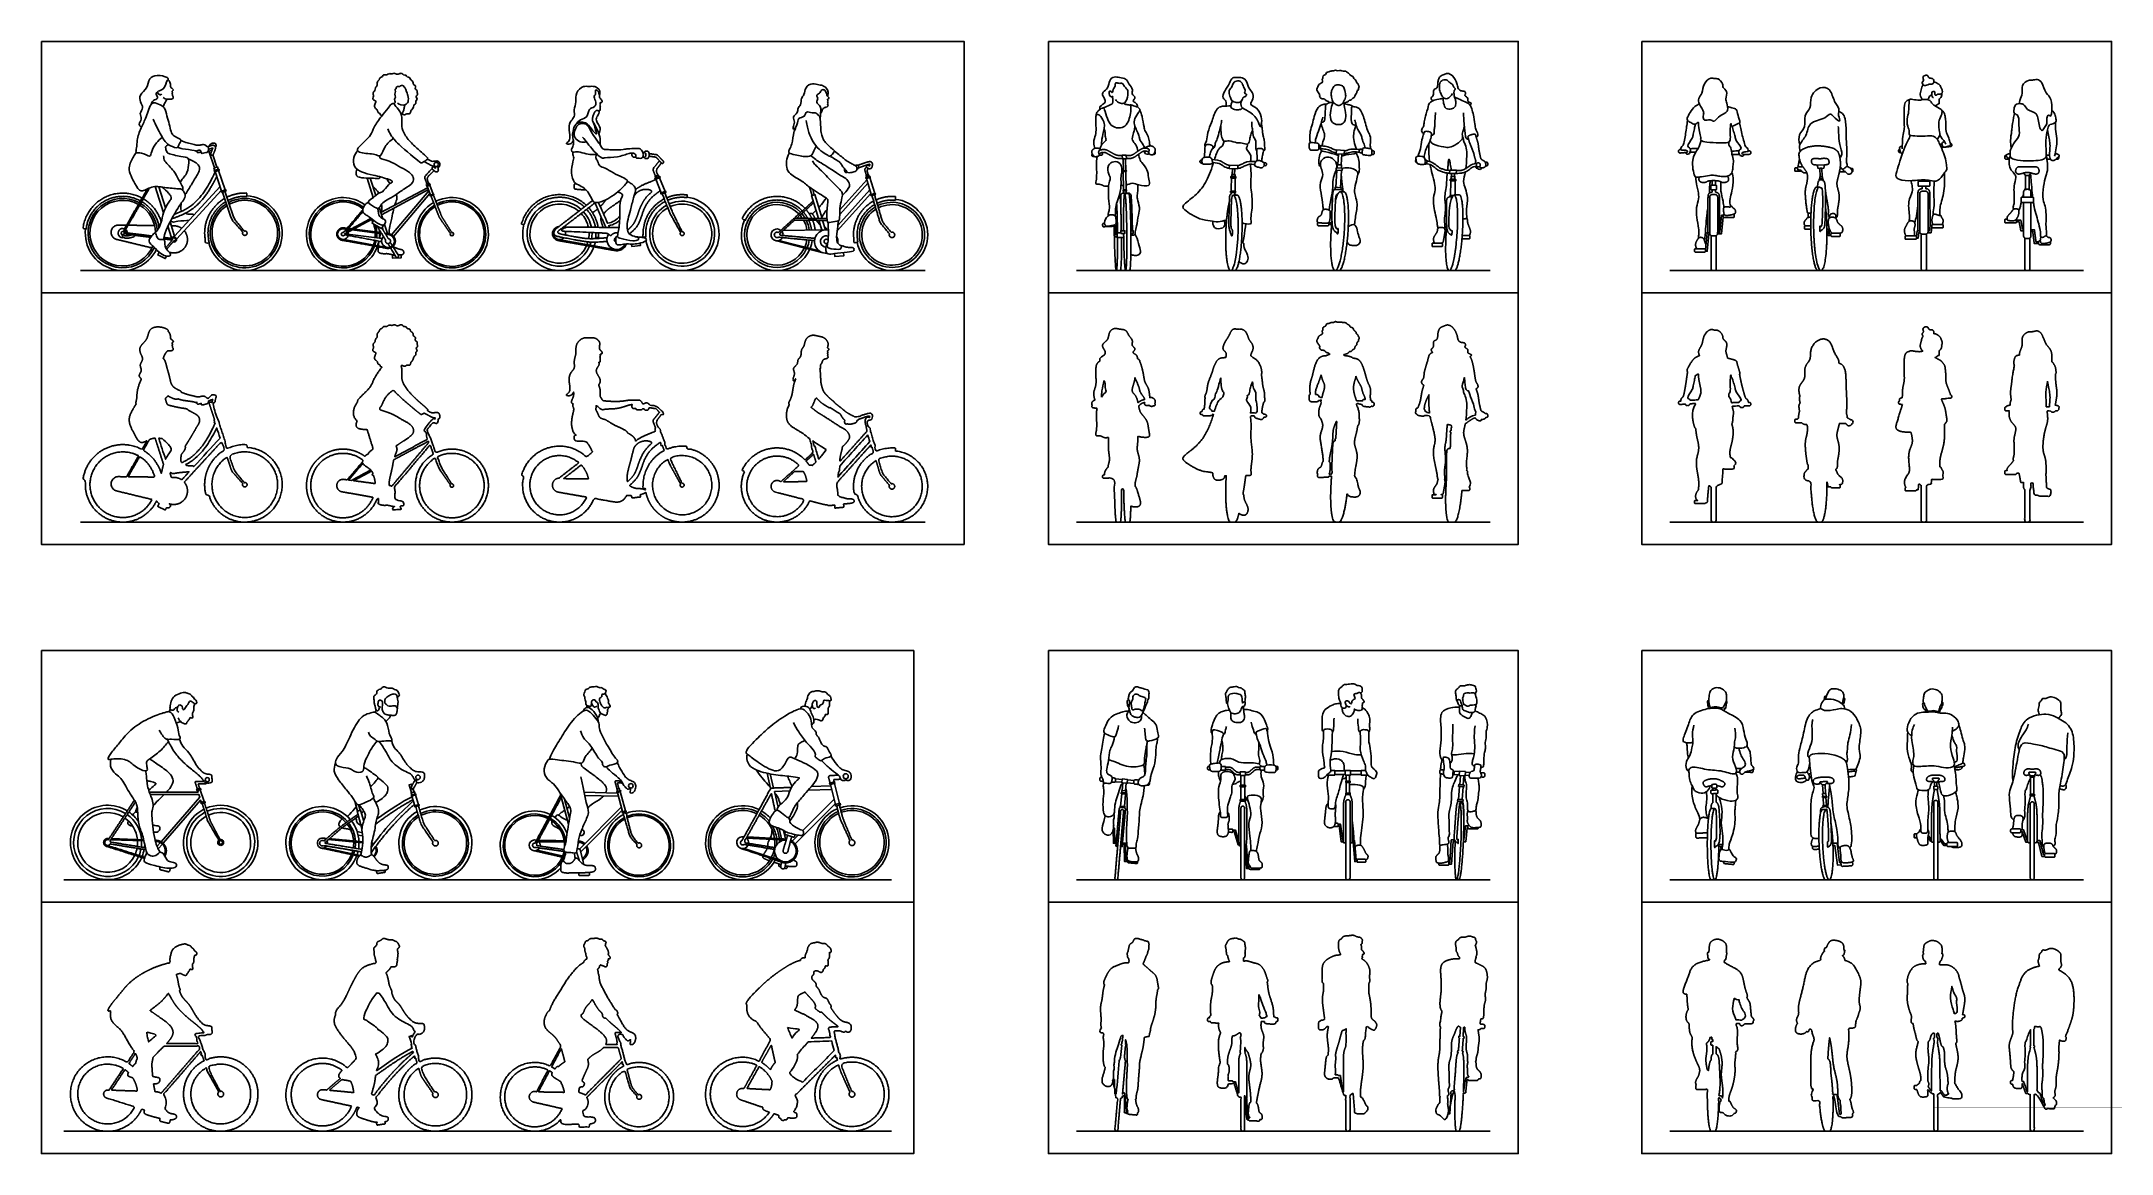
# Model space of a CAD drawing. Header units: millimetres. Extents: x 122.9 to 141.7, y 0.8 to 10.9.
import ezdxf

# ---------------------------------------------------------------- set-up
doc = ezdxf.new("R2010")
doc.units = ezdxf.units.MM
for name, color, linetype, true_color in [('AG-DETAIL', 7, 'Continuous', 0x66ffff), ('AG-DIAGRAM', 7, 'Continuous', 0xfecc66), ('AG-OUTLINE', 7, 'Continuous', 0x8000ff), ('AG-PEOPLE', 7, 'Continuous', 0x66ccff), ('X-VPRT', 6, 'Continuous', 0xff00ff)]:
    doc.layers.add(name, color=color, linetype=linetype, true_color=true_color)

msp = doc.modelspace()

# ---------------------------------------------------------------- linework, layer by layer
at = {"layer": 'AG-DETAIL'}
for centre, radius, start, end in [((123.632, 9.165), 0.315, 61.3322, 335.785), ((123.632, 9.165), 0.315, 4.4453, 58.9638), ((124.741, 9.165), 0.315, 122.0292, 117.5964), ((125.633, 9.156), 0.307, 52.5938, 339.1319), ((126.622, 9.156), 0.307, 120.9258, 116.5507), ((127.6, 9.16), 0.295, 48.2522, 337.4455), ((129.576, 9.149), 0.296, 43.6063, 335.1887), ((130.62, 9.149), 0.296, 120.6252, 115.9558), ((125.633, 9.156), 0.307, 3.1372, 14.9036), ((127.6, 9.16), 0.295, 11.333, 42.4762), ((129.576, 9.149), 0.296, 30.5618, 40.7759), ((129.576, 9.149), 0.296, 8.5856, 26.8025), ((125.633, 9.156), 0.307, 340.6788, 348.8469), ((125.633, 9.156), 0.307, 353.416, 1.5902), ((127.6, 9.16), 0.295, 339.4423, 344.7671), ((127.6, 9.16), 0.295, 351.1236, 1.978), ((129.576, 9.149), 0.296, 336.7034, 350.7162), ((123.495, 3.627), 0.309, 58.2876, 335.602), ((123.495, 3.627), 0.309, 4.75, 55.035), ((124.522, 3.627), 0.309, 117.4906, 113.5354), ((125.446, 3.621), 0.3, 40.7876, 339.0887), ((125.446, 3.621), 0.3, 3.4191, 37.6018), ((126.472, 3.621), 0.3, 121.4233, 116.4797), ((127.374, 3.601), 0.285, 63.3921, 337.2364), ((127.374, 3.601), 0.285, 8.1551, 60.43), ((128.323, 3.601), 0.285, 117.8915, 113.0994), ((129.263, 3.625), 0.311, 63.7154, 331.3525), ((129.263, 3.625), 0.311, 38.6094, 59.11), ((129.263, 3.625), 0.311, 7.0179, 29.145), ((130.256, 3.625), 0.311, 113.8235, 109.1298), ((123.495, 3.627), 0.309, 352.3048, 2.7812), ((125.446, 3.621), 0.3, 351.1196, 1.6754), ((129.263, 3.625), 0.311, 356.8839, 5.1628), ((123.495, 3.627), 0.309, 337.5708, 349.0522), ((125.446, 3.621), 0.3, 340.8324, 346.892), ((127.374, 3.601), 0.285, 339.5536, 347.4112), ((129.263, 3.625), 0.311, 333.2077, 341.4865)]:
    msp.add_arc(centre, radius, start, end, dxfattribs=at)
at = {"layer": 'AG-DETAIL', "extrusion": (0, 0, -1)}
msp.add_arc((-128.714, 9.16), 0.295, 66.4546, 61.5296, dxfattribs=at)
at = {"layer": 'AG-DIAGRAM'}
for points in [[(123.249, 8.825), (130.92, 8.825)], [(132.295, 8.825), (136.054, 8.825)], [(137.685, 8.825), (141.444, 8.825)], [(123.249, 6.539), (130.92, 6.539)], [(132.295, 6.539), (136.054, 6.539)], [(137.685, 6.539), (141.444, 6.539)], [(123.097, 3.288), (130.615, 3.288)], [(132.295, 3.288), (136.054, 3.288)], [(137.685, 3.288), (141.444, 3.288)], [(123.097, 1.002), (130.615, 1.002)], [(132.295, 1.002), (136.054, 1.002)], [(137.685, 1.002), (141.444, 1.002)]]:
    msp.add_lwpolyline(points, dxfattribs=at)
at = {"layer": 'AG-OUTLINE'}
for points, weights, degree, knots in [([(124.045, 8.273), (124.049, 8.279), (124.033, 8.3), (123.94, 8.323), (123.864, 8.288), (123.862, 8.195), (123.781, 8.14), (123.789, 8.071), (123.826, 8.019), (123.778, 7.967), (123.814, 7.916), (123.769, 7.87), (123.793, 7.848), (123.801, 7.841), (123.801, 7.839), (123.784, 7.802), (123.758, 7.725), (123.763, 7.66), (123.748, 7.62), (123.754, 7.613), (123.755, 7.613), (123.745, 7.6), (123.73, 7.571), (123.665, 7.468), (123.741, 7.336), (123.786, 7.247), (123.834, 7.269), (123.855, 7.279), (123.839, 7.252), (123.824, 7.225), (123.808, 7.198), (123.699, 7.258), (123.575, 7.259), (123.465, 7.202), (123.355, 7.145), (123.285, 7.043), (123.271, 6.92), (123.279, 6.919), (123.287, 6.918), (123.295, 6.917), (123.275, 6.745), (123.371, 6.601), (123.538, 6.552), (123.704, 6.504), (123.863, 6.574), (123.938, 6.73), (123.946, 6.722), (123.954, 6.714), (123.962, 6.706), (123.958, 6.698), (123.954, 6.689), (123.95, 6.681), (123.973, 6.67), (123.996, 6.659), (124.019, 6.648), (124.023, 6.655), (124.026, 6.663), (124.03, 6.67), (124.032, 6.669), (124.045, 6.667), (124.061, 6.67), (124.069, 6.69), (124.06, 6.701), (124.055, 6.705), (124.059, 6.704), (124.063, 6.703), (124.067, 6.702), (124.121, 6.689), (124.172, 6.71), (124.202, 6.757), (124.231, 6.804), (124.227, 6.859), (124.191, 6.902), (124.303, 7.024), (124.415, 7.146), (124.528, 7.269), (124.529, 7.266), (124.53, 7.263), (124.53, 7.261), (124.529, 7.26), (124.527, 7.26), (124.525, 7.259), (124.527, 7.255), (124.528, 7.252), (124.529, 7.248), (124.532, 7.249), (124.535, 7.25), (124.539, 7.252), (124.545, 7.232), (124.551, 7.213), (124.558, 7.194), (124.409, 7.108), (124.344, 6.949), (124.389, 6.784), (124.397, 6.786), (124.405, 6.788), (124.413, 6.79), (124.447, 6.663), (124.542, 6.573), (124.671, 6.546), (124.799, 6.519), (124.923, 6.563), (125.005, 6.665), (125.088, 6.767), (125.105, 6.897), (125.051, 7.017), (124.998, 7.137), (124.89, 7.211), (124.759, 7.218), (124.759, 7.227), (124.76, 7.235), (124.76, 7.243), (124.697, 7.246), (124.636, 7.234), (124.579, 7.206), (124.573, 7.223), (124.567, 7.241), (124.561, 7.259), (124.565, 7.26), (124.568, 7.261), (124.571, 7.262), (124.57, 7.266), (124.569, 7.269), (124.568, 7.273), (124.566, 7.272), (124.564, 7.272), (124.563, 7.271), (124.543, 7.331), (124.523, 7.39), (124.503, 7.449), (124.505, 7.45), (124.507, 7.45), (124.509, 7.451), (124.507, 7.454), (124.506, 7.458), (124.505, 7.461), (124.503, 7.461), (124.502, 7.46), (124.5, 7.46), (124.498, 7.467), (124.495, 7.473), (124.493, 7.48), (124.491, 7.48), (124.49, 7.479), (124.488, 7.478), (124.475, 7.516), (124.463, 7.553), (124.451, 7.59), (124.453, 7.591), (124.454, 7.593), (124.455, 7.595), (124.464, 7.617), (124.47, 7.632), (124.472, 7.639), (124.474, 7.645), (124.476, 7.653), (124.474, 7.66), (124.474, 7.661), (124.477, 7.664), (124.479, 7.667), (124.48, 7.67), (124.481, 7.672), (124.481, 7.674), (124.481, 7.675), (124.48, 7.679), (124.479, 7.683), (124.478, 7.687), (124.476, 7.694), (124.468, 7.697), (124.456, 7.697), (124.44, 7.697), (124.426, 7.689), (124.422, 7.679), (124.422, 7.677), (124.421, 7.675), (124.422, 7.673), (124.422, 7.672), (124.423, 7.671), (124.423, 7.67), (124.417, 7.668), (124.411, 7.666), (124.404, 7.663), (124.399, 7.667), (124.386, 7.675), (124.368, 7.689), (124.334, 7.677), (124.306, 7.676), (124.269, 7.687), (124.218, 7.698), (124.181, 7.712), (124.162, 7.72), (124.162, 7.721), (124.163, 7.728), (124.146, 7.736), (124.092, 7.762), (124.068, 7.8), (124.056, 7.873), (124.032, 7.941), (124.021, 8.003), (124.003, 8.024), (124, 8.026), (124.003, 8.037), (124.011, 8.059), (124.028, 8.084), (124.039, 8.095), (124.044, 8.095), (124.063, 8.096), (124.092, 8.096), (124.091, 8.119), (124.082, 8.126), (124.088, 8.139), (124.076, 8.143), (124.088, 8.153), (124.081, 8.161), (124.078, 8.169), (124.089, 8.173), (124.094, 8.182), (124.087, 8.189), (124.077, 8.197), (124.067, 8.204), (124.064, 8.218), (124.066, 8.232), (124.06, 8.253), (124.051, 8.267), (124.045, 8.273), (124.045, 8.273)], [1, 1, 1, 1, 1, 1, 1, 1, 1, 1, 1, 1, 1, 1, 1, 1, 1, 1, 1, 1, 1, 1, 1, 1, 1, 1, 1, 1, 1, 1, 1, 0.921488697727, 0.921488697727, 1, 0.921488697727, 0.921488697727, 1, 1, 1, 1, 0.842926070518, 0.842926070518, 1, 0.842926070518, 0.842926070518, 1, 1, 1, 1, 1, 1, 1, 1, 1, 1, 1, 1, 1, 1, 1, 1, 1, 1, 1, 1, 1, 1, 0.872789130945, 0.872789130945, 1, 0.872789130945, 0.872789130945, 1, 1, 1, 1, 1, 1, 1, 1, 1, 1, 1, 1, 1, 1, 1, 1, 1, 1, 1, 0.862266771333, 0.862266771333, 1, 1, 1, 1, 0.901891646201, 0.901891646201, 1, 0.901891646201, 0.901891646201, 1, 0.901891646201, 0.901891646201, 1, 0.901891646201, 0.901891646201, 1, 1, 1, 1, 0.978213656905, 0.978213656905, 1, 1, 1, 1, 1, 1, 1, 1, 1, 1, 1, 1, 1, 1, 1, 1, 1, 1, 1, 1, 1, 1, 1, 1, 1, 1, 1, 1, 1, 1, 1, 1, 1, 1, 1.02180852395, 1.07448687358, 1.15803504888, 1.15803504888, 1.15803504888, 1.15803504888, 1.15803504888, 1.15803504888, 1.15803504888, 1.15803504888, 1.18715697522, 1.24462216382, 1.33043061466, 1.26780018099, 1.22026917722, 1.18783760334, 1.18783760334, 1.18783760334, 1.18783760334, 1.08563707492, 1.13313445959, 1.33032975734, 1.0705667142, 1.0705667142, 1.33032975734, 1.2622891624, 1.21207066604, 1.17967426824, 1.17967426824, 1.17967426824, 1.17967426824, 1.17967426824, 1.17967426824, 1.17967426824, 1.17967426824, 1.17967426824, 1.17967426824, 1.17967426824, 1.17967426824, 1.17967426824, 1.17967426824, 1.17967426824, 1.17967426824, 1.17967426824, 1.17967426824, 1.17967426824, 1.17967426824, 1.17967426824, 1.17967426824, 1.17967426824, 1.17967426824, 1.17967426824, 1.17967426824, 1.17967426824, 1.17967426824, 1.17967426824, 1.17967426824, 1.17967426824, 1.17967426824, 1.17967426824, 1.17967426824, 1.17967426824, 1.17967426824, 1.17967426824, 1.17967426824, 1.17967426824, 1.17967426824, 1.17967426824, 1.17967426824, 1.17967426824, 1.17967426824, 1.17967426824, 1.17967426824, 1.17967426824, 1.17967426824, 1.17967426824, 1.17967426824, 1.17967426824], 3, [-4.11391, -4.11391, -4.11391, -4.11391, -3.909076, -3.46421, -3.034188, -2.569923, -2.110335, -1.727019, -1.356668, -0.989212, -0.639673, -0.291453, 0, 0, 0, 0.02793, 0.559913, 0.970502, 1.284154, 1.293567, 1.293567, 1.293567, 1.636381, 2.146042, 2.748574, 3.212166, 3.511182, 3.511182, 3.511182, 3.731093, 3.731093, 3.731093, 4.537696, 4.537696, 4.537696, 5.344298, 5.344298, 5.344298, 5.402365, 5.402365, 5.402365, 6.555313, 6.555313, 6.555313, 7.708261, 7.708261, 7.708261, 7.884374, 7.884374, 7.884374, 7.953318, 7.953318, 7.953318, 8.138618, 8.138618, 8.138618, 8.198254, 8.198254, 8.198254, 8.249233, 8.485536, 8.729211, 8.854318, 8.854318, 8.854318, 8.883955, 8.883955, 8.883955, 9.258749, 9.258749, 9.258749, 9.633543, 9.633543, 9.633543, 10.839348, 10.839348, 10.839348, 10.860387, 10.860387, 10.860387, 10.866924, 10.866924, 10.866924, 10.894246, 10.894246, 10.894246, 10.906803, 10.906803, 10.906803, 11.052886, 11.052886, 11.052886, 12.129428, 12.129428, 12.129428, 12.189234, 12.189234, 12.189234, 13.093014, 13.093014, 13.093014, 13.996794, 13.996794, 13.996794, 14.900573, 14.900573, 14.900573, 15.804353, 15.804353, 15.804353, 15.86416, 15.86416, 15.86416, 16.285871, 16.285871, 16.285871, 16.421961, 16.421961, 16.421961, 16.434518, 16.434518, 16.434518, 16.46184, 16.46184, 16.46184, 16.468378, 16.468378, 16.468378, 16.921492, 16.921492, 16.921492, 16.92803, 16.92803, 16.92803, 16.955352, 16.955352, 16.955352, 16.961655, 16.961655, 16.961655, 16.988977, 16.988977, 16.988977, 16.998012, 16.998012, 16.998012, 17.017921, 17.017921, 17.017921, 17.03526, 17.03526, 17.03526, 17.142812, 17.142812, 17.142812, 17.186434, 17.19679, 17.19679, 17.19679, 17.216726, 17.216726, 17.216726, 17.231277, 17.231277, 17.231277, 17.259388, 17.259388, 17.259388, 17.305207, 17.305207, 17.305207, 17.365563, 17.365563, 17.365563, 17.381372, 17.381372, 17.381372, 17.388612, 17.388612, 17.388612, 17.433144, 17.433144, 17.433144, 17.602306, 17.844984, 18.12703, 18.385846, 18.688637, 19.045618, 19.428017, 19.428017, 19.428017, 19.453165, 19.665096, 20.046272, 20.372811, 20.786699, 21.21654, 21.651593, 21.72735, 21.72735, 21.72735, 22.012694, 22.347507, 22.347507, 22.347507, 22.462655, 22.747926, 22.944871, 23.102631, 23.260199, 23.397583, 23.556333, 23.708285, 23.829847, 23.991092, 24.134225, 24.280761, 24.458086, 24.632091, 24.808095, 24.991722, 25.218137, 25.455805, 25.480229, 25.480229, 25.480229, 25.480229]), ([(126.168, 7.965), (126.176, 7.959), (126.198, 7.95), (126.21, 7.969), (126.246, 7.958), (126.247, 7.994), (126.269, 8.006), (126.276, 8.048), (126.298, 8.055), (126.289, 8.081), (126.312, 8.095), (126.296, 8.116), (126.301, 8.127), (126.316, 8.137), (126.303, 8.158), (126.312, 8.177), (126.28, 8.191), (126.301, 8.218), (126.268, 8.229), (126.273, 8.246), (126.262, 8.265), (126.246, 8.271), (126.243, 8.296), (126.212, 8.295), (126.208, 8.318), (126.18, 8.313), (126.17, 8.337), (126.142, 8.327), (126.124, 8.318), (126.099, 8.338), (126.081, 8.322), (126.049, 8.334), (126.033, 8.311), (125.998, 8.323), (125.994, 8.299), (125.966, 8.295), (125.965, 8.271), (125.935, 8.248), (125.95, 8.221), (125.923, 8.2), (125.928, 8.174), (125.897, 8.156), (125.918, 8.124), (125.895, 8.104), (125.919, 8.081), (125.939, 8.079), (125.918, 8.047), (125.919, 8.013), (125.949, 8.002), (125.947, 7.97), (125.974, 7.971), (125.967, 7.951), (125.983, 7.949), (125.989, 7.949), (125.986, 7.946), (125.959, 7.913), (125.914, 7.844), (125.888, 7.77), (125.835, 7.718), (125.772, 7.657), (125.761, 7.636), (125.765, 7.629), (125.765, 7.628), (125.75, 7.61), (125.725, 7.569), (125.726, 7.495), (125.752, 7.466), (125.762, 7.458), (125.754, 7.445), (125.749, 7.411), (125.767, 7.386), (125.821, 7.38), (125.85, 7.379), (125.853, 7.379), (125.871, 7.32), (125.889, 7.261), (125.907, 7.203), (125.889, 7.189), (125.864, 7.173), (125.863, 7.161), (125.864, 7.158), (125.854, 7.154), (125.843, 7.15), (125.833, 7.138), (125.832, 7.136), (125.713, 7.225), (125.565, 7.227), (125.444, 7.143), (125.322, 7.058), (125.273, 6.918), (125.315, 6.776), (125.357, 6.634), (125.475, 6.544), (125.623, 6.539), (125.771, 6.534), (125.894, 6.617), (125.945, 6.757), (125.949, 6.756), (125.953, 6.755), (125.957, 6.754), (125.951, 6.733), (125.949, 6.718), (125.957, 6.702), (125.967, 6.697), (125.999, 6.691), (126.012, 6.69), (126.032, 6.693), (126.046, 6.691), (126.078, 6.683), (126.091, 6.681), (126.103, 6.68), (126.103, 6.68), (126.103, 6.68), (126.104, 6.679), (126.097, 6.679), (126.09, 6.679), (126.083, 6.679), (126.083, 6.67), (126.083, 6.66), (126.084, 6.651), (126.109, 6.652), (126.135, 6.653), (126.161, 6.654), (126.16, 6.663), (126.16, 6.672), (126.16, 6.681), (126.156, 6.681), (126.153, 6.681), (126.15, 6.681), (126.155, 6.681), (126.159, 6.682), (126.174, 6.683), (126.18, 6.686), (126.185, 6.697), (126.185, 6.704), (126.182, 6.717), (126.179, 6.722), (126.17, 6.729), (126.16, 6.731), (126.131, 6.735), (126.112, 6.744), (126.089, 6.76), (126.099, 6.77), (126.105, 6.783), (126.108, 6.797), (126.11, 6.814), (126.106, 6.832), (126.095, 6.847), (126.094, 6.847), (126.094, 6.848), (126.093, 6.849), (126.203, 6.979), (126.313, 7.109), (126.423, 7.239), (126.424, 7.234), (126.426, 7.229), (126.428, 7.224), (126.427, 7.223), (126.426, 7.223), (126.425, 7.223), (126.426, 7.22), (126.427, 7.218), (126.428, 7.216), (126.429, 7.216), (126.431, 7.217), (126.432, 7.218), (126.44, 7.197), (126.448, 7.177), (126.455, 7.157), (126.29, 7.061), (126.239, 6.876), (126.332, 6.709), (126.426, 6.542), (126.61, 6.488), (126.778, 6.578), (126.947, 6.668), (127.005, 6.851), (126.917, 7.022), (126.83, 7.192), (126.648, 7.253), (126.476, 7.168), (126.469, 7.187), (126.461, 7.207), (126.454, 7.226), (126.456, 7.226), (126.457, 7.227), (126.459, 7.228), (126.458, 7.23), (126.457, 7.232), (126.456, 7.234), (126.455, 7.234), (126.454, 7.234), (126.453, 7.233), (126.442, 7.261), (126.432, 7.289), (126.421, 7.316), (126.422, 7.317), (126.424, 7.317), (126.425, 7.318), (126.424, 7.32), (126.423, 7.322), (126.422, 7.324), (126.421, 7.324), (126.419, 7.323), (126.418, 7.323), (126.417, 7.327), (126.415, 7.331), (126.414, 7.334), (126.412, 7.334), (126.411, 7.333), (126.409, 7.333), (126.408, 7.336), (126.405, 7.346), (126.4, 7.364), (126.396, 7.375), (126.401, 7.388), (126.414, 7.402), (126.429, 7.417), (126.445, 7.432), (126.46, 7.447), (126.46, 7.447), (126.463, 7.444), (126.466, 7.442), (126.468, 7.44), (126.47, 7.439), (126.472, 7.437), (126.477, 7.436), (126.483, 7.435), (126.49, 7.436), (126.495, 7.441), (126.498, 7.447), (126.499, 7.451), (126.499, 7.453), (126.499, 7.456), (126.498, 7.463), (126.497, 7.472), (126.496, 7.478), (126.496, 7.479), (126.499, 7.478), (126.506, 7.477), (126.513, 7.485), (126.513, 7.512), (126.502, 7.535), (126.471, 7.536), (126.448, 7.528), (126.425, 7.538), (126.409, 7.546), (126.401, 7.552), (126.402, 7.553), (126.405, 7.559), (126.393, 7.574), (126.341, 7.617), (126.263, 7.687), (126.191, 7.77), (126.161, 7.846), (126.172, 7.902), (126.166, 7.942), (126.161, 7.957), (126.164, 7.96), (126.166, 7.963), (126.168, 7.965)], [1, 1, 1, 1, 1, 1, 1, 1, 1, 1, 1, 1, 1, 1, 1, 1, 1, 1, 1, 1, 1, 1, 1, 1, 1, 1, 1, 1, 1, 1, 1, 1, 1, 1, 1, 1, 1, 1, 1, 1, 1, 1, 1, 1, 1, 1, 1, 1, 1, 1, 1, 1, 1, 1, 1, 1, 1, 1, 1, 1, 1, 1, 1, 1, 1, 1, 1, 1, 1, 1, 1, 1, 1, 1, 1, 1, 1, 1, 1, 1, 1, 1, 1, 1, 1, 0.873716234823, 0.873716234823, 1, 0.873716234823, 0.873716234823, 1, 0.873716234823, 0.873716234823, 1, 0.873716234823, 0.873716234823, 1, 1, 1, 1, 1, 1, 1, 1, 1, 1, 1, 1, 1, 1, 1, 1, 1, 1, 1, 1, 1, 1, 1, 1, 1, 1, 1, 1, 1, 1, 1, 1, 1, 1, 1, 1, 1, 1, 1, 1, 1, 1, 1, 1, 1, 1, 0.976011060542, 0.985090798432, 1.02723921367, 0.973518017374, 0.973518017374, 1.02723921367, 1.02408159369, 1.02110957203, 1.0183231487, 1.0183231487, 1.0183231487, 1.0183231487, 1.0183231487, 1.0183231487, 1.0183231487, 1.0183231487, 1.0183231487, 1.0183231487, 1.0183231487, 1.0183231487, 1.0183231487, 1.0183231487, 1.0183231487, 1.0183231487, 1.0183231487, 1.0183231487, 1.0183231487, 0.823702742571, 0.823702742571, 1.0183231487, 0.823702742571, 0.823702742571, 1.0183231487, 0.823702742571, 0.823702742571, 1.0183231487, 0.823702742571, 0.823702742571, 1.0183231487, 1.0183231487, 1.0183231487, 1.0183231487, 1.0183231487, 1.0183231487, 1.0183231487, 1.0183231487, 1.0183231487, 1.0183231487, 1.0183231487, 1.0183231487, 1.0183231487, 1.0183231487, 1.0183231487, 1.0183231487, 1.0183231487, 1.0183231487, 1.0183231487, 1.0183231487, 1.0183231487, 1.0183231487, 1.0183231487, 1.0183231487, 1.0183231487, 1.0183231487, 1.0183231487, 1.0183231487, 1.0183231487, 1.0183231487, 1.0183231487, 1.0183231487, 1.0183231487, 1.0183231487, 1.0183231487, 1.0183231487, 1.0183231487, 1.0183231487, 1.0183231487, 1.0183231487, 1.0183231487, 1.0183231487, 1.0183231487, 1.0183231487, 1.0183231487, 1.0183231487, 1.0183231487, 1.0183231487, 1.0183231487, 1.0183231487, 1.0183231487, 1.0183231487, 1.0183231487, 1.0183231487, 1.0183231487, 1.0183231487, 1.0183231487, 1.0183231487, 1.0183231487, 1.0183231487, 1.0183231487, 1.0183231487, 1.0183231487, 1.0183231487, 1.0183231487, 1.0183231487, 1.0183231487, 1.0183231487, 1.0183231487, 1.0183231487, 1.0183231487, 1.0183231487, 1.0183231487, 1.0183231487, 1.0183231487, 1.0183231487, 1.0183231487, 1.0183231487, 1.0183231487, 1.0183231487, 1.0183231487], 3, [-12.179999, -12.179999, -12.179999, -12.179999, -11.906634, -11.69026, -11.422572, -11.165122, -10.915557, -10.600183, -10.390777, -10.155389, -9.924537, -9.698178, -9.533803, -9.341249, -9.112253, -8.90228, -8.651776, -8.415676, -8.164097, -7.974768, -7.745587, -7.542515, -7.31461, -7.066451, -6.857299, -6.618705, -6.3905, -6.13788, -5.912399, -5.654532, -5.429712, -5.155882, -4.912417, -4.641667, -4.431977, -4.190017, -3.957384, -3.667504, -3.424003, -3.156186, -2.912673, -2.648152, -2.374554, -2.135727, -1.873178, -1.681958, -1.404823, -1.121879, -0.859723, -0.608128, -0.397854, -0.211965, 0, 0, 0, 0.057794, 0.610146, 1.047687, 1.48769, 1.963576, 2.20461, 2.253865, 2.253865, 2.253865, 2.67665, 3.126725, 3.346531, 3.346531, 3.346531, 3.688446, 3.945896, 4.383257, 4.441261, 4.441261, 4.441261, 4.911939, 4.911939, 4.911939, 5.287128, 5.397042, 5.397042, 5.397042, 5.684338, 5.729977, 5.729977, 5.729977, 6.788167, 6.788167, 6.788167, 7.846357, 7.846357, 7.846357, 8.904547, 8.904547, 8.904547, 9.962737, 9.962737, 9.962737, 9.994978, 9.994978, 9.994978, 10.088049, 10.088049, 10.186885, 10.186885, 10.28572, 10.28572, 10.384556, 10.384556, 10.452386, 10.452386, 10.452386, 10.452526, 10.452526, 10.452526, 10.505506, 10.505506, 10.505506, 10.575579, 10.575579, 10.575579, 10.771557, 10.771557, 10.771557, 10.84163, 10.84163, 10.84163, 10.865813, 10.865813, 10.865813, 10.901341, 10.901341, 11.000176, 11.000176, 11.099012, 11.099012, 11.197847, 11.197847, 11.296683, 11.296683, 11.395519, 11.395519, 11.395519, 11.488577, 11.488577, 11.488577, 11.607187, 11.607187, 11.607187, 11.614159, 11.614159, 11.614159, 12.915293, 12.915293, 12.915293, 12.956247, 12.956247, 12.956247, 12.95968, 12.95968, 12.95968, 12.978541, 12.978541, 12.978541, 12.983616, 12.983616, 12.983616, 13.29502, 13.29502, 13.29502, 14.608436, 14.608436, 14.608436, 15.921853, 15.921853, 15.921853, 17.235269, 17.235269, 17.235269, 18.548686, 18.548686, 18.548686, 18.845631, 18.845631, 18.845631, 18.850706, 18.850706, 18.850706, 18.869567, 18.869567, 18.869567, 18.873, 18.873, 18.873, 19.099589, 19.099589, 19.099589, 19.103022, 19.103022, 19.103022, 19.121883, 19.121883, 19.121883, 19.126012, 19.126012, 19.126012, 19.144874, 19.144874, 19.144874, 19.151579, 19.151579, 19.151579, 19.183145, 19.183145, 19.183145, 19.3488, 19.3488, 19.3488, 19.505685, 19.505685, 19.505685, 19.511738, 19.536429, 19.536429, 19.536429, 19.54717, 19.559346, 19.574999, 19.593037, 19.612311, 19.629779, 19.642532, 19.642532, 19.642532, 19.666418, 19.701178, 19.711026, 19.711026, 19.711026, 19.806666, 19.968154, 20.223502, 20.466296, 20.731741, 20.977893, 21.223481, 21.49291, 21.49291, 21.49291, 21.556595, 21.76453, 22.17671, 22.704974, 23.235746, 23.679705, 24.082933, 24.3573, 24.3573, 24.3573, 24.448307, 24.448307, 24.448307, 24.448307]), ([(132.509, 8.003), (132.508, 8.012), (132.501, 8.036), (132.581, 8.066), (132.529, 8.126), (132.533, 8.164), (132.59, 8.195), (132.587, 8.268), (132.638, 8.306), (132.687, 8.29), (132.75, 8.289), (132.767, 8.232), (132.816, 8.186), (132.788, 8.144), (132.846, 8.112), (132.792, 8.079), (132.846, 8.062), (132.849, 8.036), (132.851, 8.024), (132.855, 8.021), (132.869, 8.013), (132.873, 8.003), (132.872, 7.996), (132.879, 7.977), (132.894, 7.941), (132.909, 7.846), (132.918, 7.803), (132.95, 7.76), (132.958, 7.71), (132.961, 7.684), (132.961, 7.671), (132.969, 7.672), (132.989, 7.671), (133.014, 7.646), (133.011, 7.629), (133.008, 7.618), (133.008, 7.616), (133.012, 7.612), (133.012, 7.606), (133.01, 7.601), (133.007, 7.595), (133, 7.593), (132.994, 7.595), (132.988, 7.591), (132.974, 7.588), (132.96, 7.596), (132.956, 7.601), (132.95, 7.598), (132.936, 7.595), (132.911, 7.605), (132.914, 7.62), (132.916, 7.625), (132.907, 7.625), (132.898, 7.622), (132.89, 7.617), (132.88, 7.61), (132.87, 7.603), (132.86, 7.596), (132.862, 7.586), (132.869, 7.551), (132.885, 7.52), (132.945, 7.458), (132.948, 7.388), (132.962, 7.331), (132.954, 7.304), (132.888, 7.309), (132.857, 7.318), (132.855, 7.319), (132.854, 7.304), (132.853, 7.276), (132.848, 7.223), (132.845, 7.19), (132.875, 7.11), (132.857, 7.043), (132.844, 6.946), (132.826, 6.894), (132.829, 6.873), (132.828, 6.863), (132.829, 6.863), (132.84, 6.857), (132.86, 6.78), (132.885, 6.71), (132.865, 6.677), (132.823, 6.676), (132.8, 6.68), (132.789, 6.685), (132.787, 6.589), (132.784, 6.539), (132.779, 6.539), (132.779, 6.539), (132.779, 6.539), (132.779, 6.539), (132.767, 6.539), (132.755, 6.539), (132.742, 6.539), (132.742, 6.539), (132.742, 6.539), (132.742, 6.539), (132.735, 6.539), (132.727, 6.656), (132.724, 6.839), (132.724, 6.839), (132.724, 6.839), (132.724, 6.839), (132.718, 6.839), (132.712, 6.839), (132.705, 6.839), (132.706, 6.657), (132.702, 6.539), (132.694, 6.539), (132.694, 6.539), (132.694, 6.539), (132.694, 6.539), (132.682, 6.539), (132.67, 6.539), (132.658, 6.539), (132.658, 6.539), (132.658, 6.539), (132.658, 6.539), (132.658, 6.539), (132.658, 6.539), (132.649, 6.539), (132.641, 6.703), (132.638, 6.941), (132.606, 6.94), (132.574, 6.939), (132.541, 6.937), (132.537, 6.937), (132.534, 6.94), (132.534, 6.944), (132.533, 6.949), (132.533, 6.954), (132.533, 6.959), (132.533, 6.963), (132.536, 6.966), (132.54, 6.967), (132.543, 6.967), (132.546, 6.967), (132.549, 6.967), (132.549, 6.969), (132.548, 6.99), (132.565, 7.023), (132.581, 7.036), (132.582, 7.037), (132.583, 7.046), (132.586, 7.066), (132.601, 7.109), (132.583, 7.192), (132.585, 7.286), (132.587, 7.309), (132.574, 7.306), (132.549, 7.3), (132.516, 7.329), (132.461, 7.316), (132.483, 7.377), (132.477, 7.492), (132.476, 7.544), (132.484, 7.576), (132.476, 7.574), (132.466, 7.571), (132.458, 7.576), (132.455, 7.578), (132.455, 7.578), (132.455, 7.578), (132.454, 7.578), (132.454, 7.577), (132.448, 7.574), (132.441, 7.576), (132.437, 7.582), (132.433, 7.588), (132.434, 7.595), (132.44, 7.599), (132.44, 7.599), (132.436, 7.605), (132.429, 7.624), (132.447, 7.644), (132.464, 7.649), (132.458, 7.661), (132.446, 7.718), (132.471, 7.765), (132.476, 7.832), (132.467, 7.918), (132.473, 7.948), (132.476, 7.954), (132.475, 7.957), (132.475, 7.965), (132.486, 7.986), (132.502, 7.998), (132.509, 8.003)], [1, 1, 1, 1, 1, 1, 1, 1, 1, 1, 1, 1, 1, 1, 1, 1, 1, 1, 1, 1, 1, 1, 1, 1, 1, 1, 1, 1, 1, 1, 1, 1, 1, 1, 1, 1, 1, 0.909090966489, 0.94757449705, 1.11545059168, 0.9228906111, 0.900571438167, 1.04849307289, 1.04849307289, 1.04849307289, 1.04849307289, 1.04849307289, 1.04849307289, 1.04849307289, 1.04849307289, 1.04849307289, 1.04849307289, 1.04616446844, 1.06716300151, 1.11148867209, 1.11148867209, 1.11148867209, 1.11148867209, 1.11148867209, 1.11148867209, 1.11148867209, 1.11148867209, 1.11148867209, 1.11148867209, 1.11148867209, 1.11148867209, 1.11148867209, 1.11148867209, 1.11148867209, 1.11148867209, 1.11148867209, 1.11148867209, 1.11148867209, 1.11148867209, 1.11148867209, 1.11148867209, 1.11148867209, 1.11148867209, 1.11148867209, 1.11148867209, 1.11148867209, 1.11148867209, 1.11148867209, 1.11148867209, 1.11148867209, 1.11148867209, 1.08169282611, 1.14238634916, 1.29356924124, 1.29348493491, 1.29340065671, 1.29331640666, 1.29331640666, 1.29331640666, 1.29331640666, 1.29337274857, 1.29342910306, 1.29348547014, 1.0656420319, 1.04333721491, 1.22657101915, 1.22657101915, 1.22657101915, 1.22657101915, 1.22657101915, 1.22657101915, 1.22657101915, 1.04369684168, 1.06613728399, 1.29389234607, 1.29380801868, 1.29372371944, 1.29363944834, 1.29363944834, 1.29363944834, 1.29363944834, 1.29747473653, 1.30137154472, 1.30538673816, 1.30544361613, 1.30550050679, 1.05648483423, 1.05072219282, 1.28821258256, 1.28821258256, 1.28821258256, 1.28821258256, 1.03667342935, 1.03667342935, 1.28821258256, 1.28821258256, 1.28821258256, 1.28821258256, 1.03667342935, 1.03667342935, 1.28821258256, 1.28821258256, 1.28821258256, 1.28821258256, 1.28821258256, 1.28821258256, 1.28821258256, 1.28821258256, 1.28821258256, 1.28821258256, 1.28821258256, 1.28821258256, 1.28821258256, 1.28821258256, 1.28821258256, 1.28821258256, 1.28821258256, 1.28821258256, 1.28821258256, 1.28821258256, 1.28821258256, 1.28821258256, 1.28821258256, 1.28821258256, 1.28821258256, 1.28821258256, 1.28821258256, 1.28821258256, 1.28821258256, 1.28821258256, 1.28821258256, 1.074304298, 1.074304298, 1.28821258256, 1.07493896447, 1.07430618106, 1.28631423232, 1.28631423232, 1.28631423232, 1.28631423232, 1.28631423232, 1.28631423232, 1.28631423232, 1.28631423232, 1.28631423232, 1.28631423232, 1.28631423232, 1.28631423232, 1.28631423232, 1.28631423232, 1.28631423232, 1.28631423232, 1.28631423232, 1.28631423232], 3, [0, 0, 0, 0, 0.295812, 0.734923, 1.166812, 1.490866, 1.912226, 2.373795, 2.783081, 3.18058, 3.602128, 4.015657, 4.453029, 4.793993, 5.165723, 5.491999, 5.833117, 6.176225, 6.176225, 6.176225, 6.297129, 6.561032, 6.561032, 6.561032, 7.000583, 7.545319, 7.921124, 8.323306, 8.723462, 9.072959, 9.072959, 9.072959, 9.294011, 9.625708, 9.892604, 9.957215, 9.957215, 9.957215, 10.007867, 10.007867, 10.007867, 10.065967, 10.065967, 10.065967, 10.306037, 10.521379, 10.521379, 10.521379, 10.775764, 11.041713, 11.278285, 11.278285, 11.278285, 11.386406, 11.386406, 11.386406, 11.490936, 11.490936, 11.490936, 11.644251, 12.057108, 12.558984, 13.037134, 13.459978, 13.703141, 14.230171, 14.27858, 14.27858, 14.27858, 14.654328, 15.053691, 15.382097, 15.884879, 16.363885, 16.921103, 17.334294, 17.63638, 17.63638, 17.63638, 17.698055, 18.165441, 18.595666, 19.027718, 19.363007, 19.698479, 19.698479, 19.698479, 20.741425, 20.741425, 20.741425, 20.742006, 20.742006, 20.742006, 20.858143, 20.858143, 20.858143, 20.858532, 20.858532, 20.858532, 22.430427, 22.430427, 22.430427, 22.430428, 22.430428, 22.430428, 22.489942, 22.489942, 22.489942, 24.061605, 24.061605, 24.061605, 24.062187, 24.062187, 24.062187, 24.177452, 24.177452, 24.177452, 24.204866, 24.204866, 24.205259, 24.205259, 24.205259, 25.929068, 25.929068, 25.929068, 26.237224, 26.237224, 26.237224, 26.273608, 26.273608, 26.273608, 26.320148, 26.320148, 26.320148, 26.356532, 26.356532, 26.356532, 26.385099, 26.385099, 26.385099, 26.447468, 26.904765, 26.935006, 26.935006, 26.935006, 27.238499, 27.601677, 28.137068, 28.720803, 28.720803, 28.720803, 29.025971, 29.394215, 29.743998, 30.122456, 30.731897, 31.257452, 31.257452, 31.257452, 31.518574, 31.615916, 31.61599, 31.61599, 31.61599, 31.621856, 31.621856, 31.621856, 31.682213, 31.682213, 31.682213, 31.742391, 31.742391, 31.742391, 31.742495, 31.967026, 32.432891, 32.432891, 32.432891, 32.785347, 33.30021, 33.758866, 34.30556, 34.521822, 34.521822, 34.521822, 34.708468, 34.997196, 35.214731, 35.214731, 35.214731, 35.214731]), ([(133.651, 8.034), (133.656, 8.047), (133.663, 8.082), (133.615, 8.104), (133.642, 8.177), (133.686, 8.234), (133.707, 8.299), (133.756, 8.291), (133.79, 8.297), (133.844, 8.273), (133.856, 8.195), (133.897, 8.161), (133.906, 8.1), (133.861, 8.046), (133.941, 8.021), (133.981, 7.929), (133.979, 7.893), (133.976, 7.874), (133.978, 7.861), (133.983, 7.829), (133.986, 7.792), (133.991, 7.759), (134.005, 7.72), (134.002, 7.68), (134.01, 7.64), (133.999, 7.628), (133.994, 7.623), (133.994, 7.62), (133.99, 7.606), (133.982, 7.573), (133.98, 7.546), (133.979, 7.532), (133.984, 7.53), (133.99, 7.527), (133.995, 7.521), (133.997, 7.52), (134.001, 7.519), (134.006, 7.518), (134.01, 7.518), (134.018, 7.517), (134.023, 7.511), (134.022, 7.503), (134.021, 7.496), (134.015, 7.491), (134.007, 7.492), (134.004, 7.492), (134.002, 7.493), (133.999, 7.493), (133.996, 7.484), (133.981, 7.465), (133.949, 7.478), (133.921, 7.484), (133.913, 7.493), (133.914, 7.502), (133.914, 7.504), (133.9, 7.506), (133.887, 7.506), (133.876, 7.505), (133.877, 7.481), (133.887, 7.411), (133.871, 7.307), (133.906, 7.153), (133.872, 7.01), (133.892, 6.961), (133.857, 6.961), (133.834, 6.964), (133.829, 6.926), (133.818, 6.851), (133.811, 6.812), (133.808, 6.793), (133.81, 6.792), (133.818, 6.788), (133.812, 6.742), (133.857, 6.683), (133.855, 6.625), (133.822, 6.591), (133.784, 6.608), (133.771, 6.619), (133.759, 6.565), (133.745, 6.538), (133.733, 6.539), (133.721, 6.539), (133.71, 6.539), (133.698, 6.539), (133.698, 6.539), (133.697, 6.539), (133.697, 6.539), (133.696, 6.539), (133.664, 6.54), (133.646, 6.683), (133.652, 6.884), (133.653, 6.909), (133.655, 6.935), (133.656, 6.96), (133.652, 6.96), (133.647, 6.959), (133.642, 6.959), (133.642, 6.955), (133.64, 6.942), (133.628, 6.924), (133.569, 6.914), (133.54, 6.935), (133.532, 6.97), (133.534, 6.987), (133.526, 6.988), (133.49, 6.996), (133.418, 6.998), (133.278, 7.083), (133.248, 7.129), (133.368, 7.209), (133.463, 7.316), (133.514, 7.433), (133.537, 7.508), (133.541, 7.52), (133.538, 7.52), (133.535, 7.521), (133.532, 7.521), (133.531, 7.517), (133.527, 7.504), (133.484, 7.506), (133.463, 7.506), (133.444, 7.504), (133.439, 7.514), (133.438, 7.517), (133.435, 7.517), (133.433, 7.516), (133.431, 7.516), (133.423, 7.516), (133.418, 7.521), (133.417, 7.529), (133.417, 7.536), (133.422, 7.542), (133.43, 7.542), (133.432, 7.542), (133.434, 7.542), (133.436, 7.543), (133.437, 7.545), (133.438, 7.556), (133.442, 7.561), (133.447, 7.564), (133.45, 7.565), (133.453, 7.566), (133.456, 7.567), (133.458, 7.588), (133.464, 7.622), (133.462, 7.655), (133.464, 7.665), (133.463, 7.671), (133.459, 7.684), (133.482, 7.721), (133.484, 7.796), (133.524, 7.883), (133.539, 7.94), (133.564, 7.999), (133.593, 8.031), (133.635, 8.033), (133.651, 8.034)], [1, 1, 1, 1, 1, 1, 1, 1, 1, 1, 1, 1, 1, 1, 1, 1, 1, 1, 1, 1, 1, 1, 1, 1, 1, 1, 1, 1, 1, 1, 1, 1, 1, 1, 1, 1, 1, 1, 1, 0.804737854124, 0.804737854124, 1, 0.804737854124, 0.804737854124, 1, 1, 1, 1, 1, 1, 1, 1, 1, 1, 1, 1, 1, 1, 1, 1, 1, 1, 1, 1, 1, 1, 1, 1, 1, 1, 1, 1, 1, 1, 1, 1, 1, 1, 1.01001360395, 1.06657359903, 1.16967998525, 1.16967998525, 1.16967998525, 1.16967998525, 1.17307633768, 1.17821394741, 1.18347287748, 1.18521229134, 0.953785196018, 0.953785196018, 1.18521229134, 1.15016682409, 1.12042836193, 1.09599690487, 1.09599690487, 1.09599690487, 1.09599690487, 1.09599690487, 1.09599690487, 1.09599690487, 1.09599690487, 1.09599690487, 1.09599690487, 1.09599690487, 1.09599690487, 1.09599690487, 1.09599690487, 1.09599690487, 1.09599690487, 1.09599690487, 1.09599690487, 1.09599690487, 1.09599690487, 1.09599690487, 1.09599690487, 1.09599690487, 1.09599690487, 1.09599690487, 1.09599690487, 1.09599690487, 1.09599690487, 1.09599690487, 1.09599690487, 1.09599690487, 1.09599690487, 1.09599690487, 1.09599690487, 0.881990197353, 0.881990197353, 1.09599690487, 0.881990197353, 0.881990197353, 1.09599690487, 1.09599690487, 1.09599690487, 1.09599690487, 1.09599690487, 1.09599690487, 1.09599690487, 1.09599690487, 1.09599690487, 1.09599690487, 1.09599690487, 1.09599690487, 1.09599690487, 1.09599690487, 1.09599690487, 1.09599690487, 1.09599690487, 1.09599690487, 1.09599690487, 1.09599690487, 1.09599690487, 1.09599690487, 1.09599690487, 1.09599690487, 1.09599690487], 3, [-8.738894, -8.738894, -8.738894, -8.738894, -8.363462, -8.003747, -7.549947, -7.029804, -6.609778, -6.292379, -5.960569, -5.554559, -5.067469, -4.659763, -4.224751, -3.845882, -3.429918, -2.933468, -2.415407, -2.415407, -2.415407, -2.160832, -1.77732, -1.45125, -1.088671, -0.72206, -0.372076, -0.115398, -0.115398, -0.115398, 0.006639, 0.364333, 0.734761, 0.734761, 0.734761, 0.901881, 0.980674, 0.980674, 0.980674, 1.02557, 1.02557, 1.02557, 1.091287, 1.091287, 1.091287, 1.157005, 1.157005, 1.157005, 1.181944, 1.181944, 1.181944, 1.440344, 1.766747, 2.070152, 2.291123, 2.341476, 2.341476, 2.341476, 2.461558, 2.461558, 2.461558, 2.885439, 3.499226, 4.221097, 4.907387, 5.245916, 5.616619, 5.616619, 5.616619, 6.224111, 6.661764, 6.661764, 6.661764, 6.713821, 7.084897, 7.579917, 7.995996, 8.348715, 8.758972, 8.758972, 8.758972, 9.551633, 9.551633, 9.551633, 9.662793, 9.662793, 9.662793, 9.689801, 9.702999, 9.702999, 9.702999, 11.459038, 11.459038, 11.459038, 11.724958, 11.724958, 11.724958, 11.7551, 11.7551, 11.7551, 11.893891, 12.16986, 12.589803, 12.915618, 13.314255, 13.314255, 13.314255, 13.475411, 14.027484, 14.746236, 15.08949, 15.722882, 16.42138, 17.185033, 17.329599, 17.329599, 17.329599, 17.357913, 17.357913, 17.357913, 17.489077, 17.839367, 18.145445, 18.398952, 18.490136, 18.490136, 18.490136, 18.5125, 18.5125, 18.5125, 18.578218, 18.578218, 18.578218, 18.643935, 18.643935, 18.643935, 18.665502, 18.665502, 18.665502, 18.72189, 18.974697, 18.974697, 18.974697, 19.103923, 19.103923, 19.103923, 19.555631, 19.835091, 19.835091, 19.835091, 20.070593, 20.428427, 20.925324, 21.480449, 21.92148, 22.3679, 22.760611, 23.062649, 23.062649, 23.062649, 23.062649]), ([(134.599, 8.065), (134.598, 8.065), (134.593, 8.067), (134.585, 8.078), (134.564, 8.077), (134.548, 8.104), (134.519, 8.097), (134.501, 8.119), (134.508, 8.137), (134.494, 8.155), (134.471, 8.186), (134.491, 8.207), (134.492, 8.228), (134.522, 8.244), (134.534, 8.251), (134.524, 8.278), (134.538, 8.285), (134.53, 8.313), (134.562, 8.316), (134.563, 8.344), (134.59, 8.341), (134.613, 8.358), (134.631, 8.349), (134.647, 8.366), (134.671, 8.35), (134.696, 8.361), (134.717, 8.349), (134.745, 8.354), (134.754, 8.335), (134.777, 8.331), (134.779, 8.31), (134.811, 8.306), (134.811, 8.281), (134.838, 8.269), (134.835, 8.25), (134.856, 8.237), (134.856, 8.222), (134.869, 8.213), (134.854, 8.194), (134.86, 8.179), (134.841, 8.177), (134.846, 8.146), (134.822, 8.137), (134.824, 8.108), (134.802, 8.109), (134.794, 8.085), (134.775, 8.093), (134.759, 8.066), (134.741, 8.07), (134.739, 8.06), (134.728, 8.061), (134.723, 8.062), (134.724, 8.059), (134.724, 8.057), (134.725, 8.054), (134.741, 8.051), (134.759, 8.049), (134.782, 8.043), (134.801, 8.036), (134.804, 8.031), (134.805, 8.029), (134.806, 8.029), (134.816, 8.028), (134.858, 8.024), (134.888, 7.978), (134.908, 7.924), (134.925, 7.862), (134.943, 7.799), (134.972, 7.755), (134.962, 7.683), (134.966, 7.659), (134.967, 7.646), (134.971, 7.645), (134.979, 7.643), (134.979, 7.639), (134.98, 7.631), (134.98, 7.628), (134.984, 7.627), (134.988, 7.627), (134.992, 7.626), (134.998, 7.625), (135.002, 7.62), (135.001, 7.614), (135.001, 7.61), (135, 7.606), (135, 7.603), (134.999, 7.596), (134.994, 7.593), (134.988, 7.593), (134.984, 7.594), (134.981, 7.594), (134.977, 7.595), (134.975, 7.59), (134.966, 7.581), (134.921, 7.589), (134.893, 7.592), (134.89, 7.604), (134.89, 7.607), (134.884, 7.608), (134.879, 7.609), (134.873, 7.61), (134.87, 7.61), (134.868, 7.612), (134.866, 7.614), (134.866, 7.614), (134.865, 7.614), (134.865, 7.614), (134.857, 7.615), (134.85, 7.616), (134.843, 7.616), (134.842, 7.613), (134.841, 7.611), (134.838, 7.608), (134.845, 7.59), (134.863, 7.553), (134.864, 7.493), (134.867, 7.436), (134.856, 7.42), (134.851, 7.413), (134.848, 7.399), (134.841, 7.352), (134.815, 7.269), (134.829, 7.213), (134.855, 7.141), (134.826, 7.018), (134.824, 6.977), (134.821, 6.956), (134.832, 6.949), (134.849, 6.905), (134.856, 6.85), (134.882, 6.807), (134.855, 6.763), (134.801, 6.767), (134.767, 6.773), (134.757, 6.792), (134.754, 6.801), (134.736, 6.637), (134.707, 6.538), (134.68, 6.539), (134.668, 6.539), (134.657, 6.539), (134.645, 6.539), (134.645, 6.539), (134.645, 6.539), (134.645, 6.539), (134.61, 6.541), (134.595, 6.691), (134.609, 6.9), (134.61, 6.919), (134.611, 6.938), (134.613, 6.956), (134.605, 6.956), (134.596, 6.956), (134.588, 6.956), (134.588, 6.951), (134.584, 6.946), (134.578, 6.946), (134.551, 6.946), (134.523, 6.945), (134.496, 6.945), (134.49, 6.945), (134.486, 6.949), (134.486, 6.955), (134.486, 6.96), (134.486, 6.965), (134.486, 6.971), (134.486, 6.973), (134.486, 6.975), (134.488, 6.977), (134.482, 6.98), (134.481, 6.985), (134.484, 7.003), (134.486, 7.012), (134.492, 7.025), (134.498, 7.03), (134.516, 7.038), (134.521, 7.047), (134.526, 7.075), (134.531, 7.084), (134.536, 7.09), (134.536, 7.105), (134.535, 7.135), (134.516, 7.245), (134.503, 7.337), (134.542, 7.409), (134.525, 7.452), (134.518, 7.473), (134.517, 7.476), (134.51, 7.483), (134.495, 7.497), (134.495, 7.565), (134.513, 7.608), (134.52, 7.624), (134.521, 7.627), (134.519, 7.628), (134.513, 7.633), (134.518, 7.642), (134.52, 7.647), (134.517, 7.647), (134.515, 7.647), (134.512, 7.647), (134.512, 7.647), (134.511, 7.647), (134.51, 7.647), (134.508, 7.645), (134.504, 7.644), (134.501, 7.644), (134.5, 7.644), (134.498, 7.644), (134.496, 7.644), (134.495, 7.641), (134.489, 7.631), (134.45, 7.633), (134.415, 7.631), (134.406, 7.663), (134.41, 7.692), (134.413, 7.699), (134.418, 7.7), (134.417, 7.714), (134.416, 7.743), (134.415, 7.805), (134.442, 7.872), (134.452, 7.939), (134.486, 8.025), (134.524, 8.047), (134.552, 8.051), (134.564, 8.051), (134.564, 8.051), (134.568, 8.054), (134.581, 8.058), (134.594, 8.064), (134.599, 8.065)], [1, 1, 1, 1, 1, 1, 1, 1, 1, 1, 1, 1, 1, 1, 1, 1, 1, 1, 1, 1, 1, 1, 1, 1, 1, 1, 1, 1, 1, 1, 1, 1, 1, 1, 1, 1, 1, 1, 1, 1, 1, 1, 1, 1, 1, 1, 1, 1, 1, 1, 1, 1, 1, 1, 1, 1, 1, 1, 1, 1, 1, 1, 1, 1, 1, 1, 1, 1, 1, 1, 1, 1, 1, 1, 1, 1, 1, 1, 1, 1, 0.804737854124, 0.804737854124, 1, 1, 1, 1, 0.804737854124, 0.804737854124, 1, 1, 1, 1, 1, 1, 1, 1, 1, 1, 1, 1, 1, 0.900685609535, 0.851884584624, 0.853596925266, 0.853596925266, 0.853596925266, 0.853596925266, 0.853596925266, 0.853596925266, 0.853596925266, 0.853596925266, 0.853596925266, 0.853596925266, 0.853596925266, 0.853596925266, 0.853596925266, 0.853596925266, 0.853596925266, 0.853596925266, 0.853596925266, 0.853596925266, 0.853596925266, 0.853596925266, 0.853596925266, 0.853596925266, 0.853596925266, 0.853596925266, 0.853596925266, 0.853596925266, 0.853596925266, 0.853596925266, 0.853596925266, 0.853596925266, 0.853596925266, 0.853596925266, 0.853596925266, 0.756564948033, 0.781820269861, 0.929362890752, 0.929362890752, 0.929362890752, 0.929362890752, 0.930369414719, 0.931381629775, 0.93239953592, 0.750337201723, 0.750337201723, 0.93239953592, 0.912742978175, 0.895208662047, 0.879796587534, 0.879796587534, 0.879796587534, 0.879796587534, 0.708005617918, 0.708005617918, 0.879796587534, 0.879796587534, 0.879796587534, 0.879796587534, 0.708005617918, 0.708005617918, 0.879796587534, 0.879796587534, 0.879796587534, 0.879796587534, 0.848310566825, 0.848310566825, 0.879796587534, 0.879796587534, 0.879796587534, 0.879796587534, 0.879796587534, 0.879796587534, 0.879796587534, 0.879796587534, 0.879796587534, 0.879796587534, 0.879796587534, 0.879796587534, 0.879796587534, 0.879796587534, 0.879796587534, 0.879796587534, 0.879796587534, 0.879796587534, 0.879796587534, 0.879796587534, 0.879796587534, 0.879796587534, 0.879796587534, 0.879796587534, 0.879796587534, 0.879796587534, 0.879796587534, 0.879796587534, 0.879796587534, 0.879796587534, 0.879796587534, 0.879796587534, 0.879796587534, 0.879796587534, 0.879796587534, 0.879796587534, 0.867335418466, 0.916918795938, 1.02854671995, 1.02854671995, 1.02854671995, 1.02854671995, 1.02854671995, 1.02854671995, 1.02854671995, 1.02854671995, 1.02854671995, 1.02854671995, 1.02854671995, 1.02854671995, 1.02854671995, 1.02854671995, 1.02854671995, 1.02854671995, 1.02854671995, 1.02854671995, 1.02854671995, 1.02854671995, 1.02854671995, 1.02854671995, 1.02854671995, 1.02854671995, 1.02854671995, 1.02854671995], 3, [0.556453, 0.556453, 0.556453, 0.556453, 0.591205, 0.817999, 1.065895, 1.360585, 1.653409, 1.930104, 2.16201, 2.433446, 2.77087, 3.048525, 3.304608, 3.623809, 3.82687, 4.101604, 4.305226, 4.571747, 4.850422, 5.11254, 5.383409, 5.679337, 5.915649, 6.157049, 6.439318, 6.727797, 7.004689, 7.287627, 7.530885, 7.789041, 8.021216, 8.310092, 8.57323, 8.859748, 9.087906, 9.356204, 9.561702, 9.762534, 10.021751, 10.224082, 10.421076, 10.709384, 10.971689, 11.245139, 11.47921, 11.737439, 11.957579, 12.252269, 12.4685, 12.627234, 12.809927, 12.809927, 12.809927, 12.890004, 12.890004, 12.890004, 13.062195, 13.366141, 13.583529, 13.661658, 13.661658, 13.661658, 13.692593, 14.079356, 14.495378, 14.929856, 15.392079, 15.850834, 16.263946, 16.740094, 17.090347, 17.090347, 17.090347, 17.206136, 17.365883, 17.456701, 17.456701, 17.456701, 17.498075, 17.498075, 17.498075, 17.553569, 17.553569, 17.553569, 17.561285, 17.561285, 17.561285, 17.616779, 17.616779, 17.616779, 17.651067, 17.651067, 17.651067, 17.845195, 18.237307, 18.552579, 18.65064, 18.65064, 18.65064, 18.7047, 18.7047, 18.7047, 18.732925, 18.732925, 18.732925, 18.738195, 18.738195, 18.738195, 18.846653, 18.846653, 18.846653, 18.953173, 18.953173, 18.953173, 19.367232, 19.825163, 20.250303, 20.546174, 20.546174, 20.546174, 20.96937, 21.509907, 21.935476, 22.431294, 23.066847, 23.522248, 23.522248, 23.522248, 23.940544, 24.384485, 24.771097, 25.135419, 25.54295, 25.872394, 26.175042, 26.175042, 26.175042, 27.688936, 27.688936, 27.688936, 27.801797, 27.801797, 27.801797, 27.812124, 27.812124, 27.812124, 29.659329, 29.659329, 29.659329, 29.858764, 29.858764, 29.858764, 29.928394, 29.928394, 29.928394, 29.979452, 29.979452, 29.979452, 30.249693, 30.249693, 30.249693, 30.300751, 30.300751, 30.300751, 30.353711, 30.353711, 30.353711, 30.375109, 30.375109, 30.375109, 30.459146, 30.459146, 30.578536, 30.578536, 30.697927, 30.697927, 30.817317, 30.817317, 30.934864, 30.934864, 30.934864, 31.317583, 31.918684, 32.478681, 32.973787, 33.41028, 33.47864, 33.47864, 33.47864, 33.781891, 34.242658, 34.677989, 34.767654, 34.767654, 34.767654, 34.870446, 35.094564, 35.094564, 35.094564, 35.131506, 35.131506, 35.131506, 35.142469, 35.142469, 35.142469, 35.173314, 35.173314, 35.173314, 35.189838, 35.189838, 35.189838, 35.324954, 35.688456, 36.015002, 36.31457, 36.634604, 36.858229, 36.858229, 36.858229, 37.230697, 37.677609, 38.15974, 38.643932, 39.183576, 39.558745, 39.880198, 39.880198, 39.880198, 39.8802, 40.119758, 40.281908, 40.281908, 40.281908, 40.281908]), ([(135.53, 8.08), (135.524, 8.088), (135.509, 8.111), (135.548, 8.127), (135.528, 8.187), (135.578, 8.193), (135.576, 8.243), (135.583, 8.274), (135.595, 8.308), (135.638, 8.32), (135.663, 8.336), (135.717, 8.316), (135.756, 8.239), (135.757, 8.199), (135.782, 8.167), (135.828, 8.173), (135.831, 8.141), (135.816, 8.127), (135.863, 8.107), (135.838, 8.073), (135.896, 8.062), (135.876, 8.046), (135.871, 8.042), (135.887, 8.018), (135.906, 7.933), (135.915, 7.859), (135.922, 7.814), (135.94, 7.792), (135.947, 7.765), (135.933, 7.754), (135.926, 7.75), (135.93, 7.735), (135.946, 7.698), (135.95, 7.632), (135.965, 7.573), (135.969, 7.551), (135.984, 7.542), (136.002, 7.534), (136.008, 7.525), (136.008, 7.524), (136.011, 7.524), (136.013, 7.524), (136.016, 7.525), (136.024, 7.526), (136.03, 7.52), (136.031, 7.512), (136.031, 7.51), (136.032, 7.507), (136.032, 7.504), (136.033, 7.496), (136.028, 7.49), (136.02, 7.489), (136.017, 7.489), (136.014, 7.488), (136.012, 7.488), (136.01, 7.485), (136.005, 7.476), (135.987, 7.473), (135.977, 7.47), (135.972, 7.471), (135.973, 7.468), (135.972, 7.458), (135.953, 7.458), (135.927, 7.468), (135.921, 7.482), (135.92, 7.486), (135.905, 7.483), (135.894, 7.478), (135.884, 7.472), (135.871, 7.462), (135.859, 7.454), (135.848, 7.446), (135.842, 7.442), (135.836, 7.438), (135.828, 7.435), (135.828, 7.435), (135.822, 7.402), (135.804, 7.351), (135.829, 7.28), (135.853, 7.202), (135.839, 7.1), (135.836, 7.051), (135.844, 7.021), (135.84, 7.015), (135.838, 7.013), (135.841, 7.013), (135.843, 7.011), (135.846, 7.005), (135.847, 6.999), (135.848, 6.984), (135.848, 6.977), (135.85, 6.965), (135.853, 6.958), (135.861, 6.941), (135.865, 6.93), (135.873, 6.906), (135.874, 6.896), (135.874, 6.882), (135.872, 6.876), (135.867, 6.864), (135.866, 6.86), (135.863, 6.858), (135.861, 6.857), (135.859, 6.857), (135.86, 6.857), (135.861, 6.857), (135.862, 6.857), (135.865, 6.857), (135.868, 6.854), (135.868, 6.851), (135.868, 6.845), (135.868, 6.838), (135.868, 6.832), (135.868, 6.829), (135.865, 6.826), (135.862, 6.826), (135.84, 6.826), (135.819, 6.826), (135.797, 6.826), (135.782, 6.651), (135.755, 6.539), (135.73, 6.539), (135.714, 6.539), (135.698, 6.539), (135.682, 6.539), (135.682, 6.539), (135.681, 6.539), (135.681, 6.539), (135.652, 6.541), (135.64, 6.684), (135.654, 6.886), (135.655, 6.906), (135.656, 6.926), (135.658, 6.946), (135.657, 6.964), (135.657, 6.988), (135.656, 7.059), (135.656, 7.09), (135.657, 7.13), (135.658, 7.152), (135.659, 7.198), (135.669, 7.209), (135.689, 7.208), (135.689, 7.213), (135.689, 7.217), (135.689, 7.222), (135.69, 7.221), (135.692, 7.221), (135.693, 7.221), (135.694, 7.266), (135.694, 7.31), (135.695, 7.355), (135.694, 7.355), (135.692, 7.355), (135.691, 7.355), (135.691, 7.359), (135.691, 7.364), (135.691, 7.368), (135.694, 7.368), (135.696, 7.368), (135.699, 7.368), (135.699, 7.377), (135.699, 7.385), (135.699, 7.394), (135.7, 7.394), (135.702, 7.394), (135.703, 7.394), (135.703, 7.403), (135.703, 7.412), (135.703, 7.421), (135.697, 7.421), (135.691, 7.421), (135.685, 7.421), (135.685, 7.422), (135.685, 7.422), (135.685, 7.423), (135.68, 7.424), (135.673, 7.424), (135.666, 7.425), (135.664, 7.425), (135.662, 7.405), (135.657, 7.345), (135.655, 7.276), (135.636, 7.215), (135.655, 7.103), (135.639, 7.038), (135.638, 6.965), (135.645, 6.933), (135.64, 6.927), (135.638, 6.924), (135.64, 6.923), (135.641, 6.921), (135.643, 6.913), (135.644, 6.906), (135.643, 6.888), (135.641, 6.875), (135.634, 6.839), (135.631, 6.824), (135.628, 6.8), (135.624, 6.793), (135.616, 6.79), (135.612, 6.789), (135.608, 6.788), (135.61, 6.788), (135.612, 6.788), (135.615, 6.788), (135.618, 6.788), (135.62, 6.786), (135.62, 6.782), (135.62, 6.776), (135.62, 6.77), (135.62, 6.763), (135.62, 6.76), (135.618, 6.757), (135.615, 6.757), (135.587, 6.757), (135.559, 6.757), (135.531, 6.757), (135.528, 6.757), (135.526, 6.76), (135.526, 6.763), (135.526, 6.77), (135.526, 6.776), (135.526, 6.782), (135.526, 6.786), (135.528, 6.788), (135.531, 6.788), (135.542, 6.788), (135.552, 6.788), (135.563, 6.788), (135.553, 6.789), (135.548, 6.79), (135.546, 6.791), (135.543, 6.794), (135.541, 6.801), (135.538, 6.827), (135.539, 6.837), (135.545, 6.85), (135.55, 6.858), (135.565, 6.879), (135.57, 6.886), (135.573, 6.896), (135.574, 6.902), (135.576, 6.915), (135.577, 6.92), (135.581, 6.923), (135.578, 6.929), (135.573, 6.943), (135.574, 6.976), (135.535, 7.126), (135.539, 7.221), (135.565, 7.294), (135.524, 7.424), (135.51, 7.489), (135.508, 7.502), (135.501, 7.505), (135.492, 7.507), (135.483, 7.509), (135.48, 7.509), (135.477, 7.51), (135.474, 7.51), (135.471, 7.508), (135.467, 7.507), (135.463, 7.507), (135.462, 7.508), (135.46, 7.508), (135.458, 7.508), (135.456, 7.505), (135.445, 7.5), (135.42, 7.504), (135.396, 7.508), (135.389, 7.516), (135.388, 7.519), (135.388, 7.519), (135.388, 7.519), (135.388, 7.519), (135.38, 7.52), (135.375, 7.527), (135.376, 7.535), (135.376, 7.538), (135.377, 7.54), (135.377, 7.543), (135.378, 7.545), (135.378, 7.546), (135.379, 7.548), (135.378, 7.556), (135.378, 7.572), (135.39, 7.575), (135.396, 7.576), (135.406, 7.599), (135.423, 7.644), (135.431, 7.724), (135.446, 7.767), (135.45, 7.782), (135.451, 7.783), (135.443, 7.787), (135.429, 7.8), (135.429, 7.824), (135.454, 7.848), (135.451, 7.893), (135.467, 7.943), (135.492, 8.028), (135.499, 8.065), (135.522, 8.077), (135.53, 8.08)], [1, 1, 1, 1, 1, 1, 1, 1, 1, 1, 1, 1, 1, 1, 1, 1, 1, 1, 1, 1, 1, 1, 1, 1, 1, 1, 1, 1, 1, 1, 1, 1, 1, 1, 1, 1, 1, 1, 1, 1, 1, 1, 1, 0.804737854124, 0.804737854124, 1, 1, 1, 1, 0.804737854124, 0.804737854124, 1, 1, 1, 1, 1, 1, 1, 1, 1, 1, 1, 1, 1, 1, 1, 1, 1, 1, 1, 1, 1, 1, 1, 1, 1, 1, 1, 1, 1, 1, 1, 1, 1, 1, 1, 1, 1, 1, 1, 1, 1, 1, 1, 1, 1, 1, 1, 1, 1, 1, 1, 1, 1, 1, 1, 1, 0.804737854124, 0.804737854124, 1, 1, 1, 1, 0.804737854124, 0.804737854124, 1, 1, 1, 1, 0.855600345861, 0.873889330211, 1.05486695305, 1.05486695305, 1.05486695305, 1.05486695305, 1.05755619823, 1.06028221617, 1.06304500688, 0.855472557673, 0.855472557673, 1.06304500688, 1.03804147317, 1.01604978762, 0.99706995022, 0.99706995022, 0.99706995022, 0.99706995022, 0.99706995022, 0.99706995022, 0.99706995022, 0.99706995022, 0.99706995022, 0.99706995022, 0.99706995022, 0.99706995022, 0.99706995022, 0.99706995022, 0.99706995022, 0.99706995022, 0.99706995022, 0.99706995022, 0.99706995022, 0.99706995022, 0.99706995022, 0.99706995022, 0.99706995022, 0.99706995022, 0.99706995022, 0.99706995022, 0.99706995022, 0.99706995022, 0.99706995022, 0.99706995022, 0.99706995022, 0.99706995022, 0.99706995022, 0.99706995022, 0.99706995022, 0.99706995022, 0.99706995022, 0.99706995022, 0.99706995022, 0.99706995022, 0.99706995022, 0.99706995022, 0.99706995022, 0.99706995022, 0.99706995022, 0.99706995022, 0.99706995022, 0.99706995022, 0.99706995022, 0.99706995022, 0.99706995022, 0.99706995022, 0.99706995022, 0.99706995022, 0.99706995022, 0.99706995022, 0.99706995022, 0.99706995022, 0.99706995022, 0.99706995022, 0.99706995022, 0.99706995022, 0.99706995022, 0.99706995022, 0.99706995022, 0.99706995022, 0.99706995022, 0.99706995022, 0.99706995022, 0.99706995022, 0.99706995022, 0.99706995022, 0.99706995022, 0.802379932152, 0.802379932152, 0.99706995022, 0.99706995022, 0.99706995022, 0.99706995022, 0.802379932152, 0.802379932152, 0.99706995022, 0.99706995022, 0.99706995022, 0.99706995022, 0.802379932152, 0.802379932152, 0.99706995022, 0.99706995022, 0.99706995022, 0.99706995022, 0.802379932152, 0.802379932152, 0.99706995022, 0.99706995022, 0.99706995022, 0.99706995022, 0.99706995022, 0.99706995022, 0.99706995022, 0.99706995022, 0.99706995022, 0.99706995022, 0.99706995022, 0.99706995022, 0.99706995022, 0.99706995022, 0.99706995022, 0.99706995022, 0.99706995022, 0.99706995022, 0.99706995022, 0.99706995022, 0.99706995022, 0.99706995022, 0.99706995022, 0.99706995022, 0.99706995022, 0.99706995022, 0.99706995022, 0.99706995022, 0.99706995022, 0.99706995022, 0.99706995022, 0.99706995022, 0.99706995022, 0.99706995022, 0.99706995022, 0.986008659899, 1.04250156651, 1.16654867006, 1.16654867006, 1.16654867006, 1.16654867006, 1.16654867006, 1.16654867006, 1.16654867006, 1.16654867006, 1.16654867006, 1.16654867006, 1.16654867006, 1.16654867006, 1.16654867006, 0.938765873477, 0.938765873477, 1.16654867006, 1.16654867006, 1.16654867006, 1.16654867006, 1.15278324166, 1.15278324166, 1.16654867006, 1.16654867006, 1.16654867006, 1.16654867006, 1.16654867006, 1.16654867006, 1.16654867006, 1.16654867006, 1.16654867006, 1.16654867006, 1.16654867006, 1.16654867006, 1.16654867006, 1.16654867006, 1.16654867006, 1.16654867006, 1.16654867006, 1.16654867006, 1.16654867006, 1.16654867006, 1.16654867006], 3, [0, 0, 0, 0, 0.308171, 0.625103, 1.016382, 1.353158, 1.729296, 2.058271, 2.382595, 2.747337, 3.09756, 3.477865, 3.922679, 4.269354, 4.609109, 4.964249, 5.23814, 5.450721, 5.795406, 6.083378, 6.430091, 6.682561, 6.682561, 6.682561, 7.272395, 7.783304, 8.155733, 8.457329, 8.73709, 9.007265, 9.007265, 9.007265, 9.410676, 9.887653, 10.331845, 10.587417, 10.811766, 11.108468, 11.149987, 11.149987, 11.149987, 11.151259, 11.151259, 11.151259, 11.221702, 11.221702, 11.221702, 11.240725, 11.240725, 11.240725, 11.311168, 11.311168, 11.311168, 11.312515, 11.312515, 11.312515, 11.452179, 11.706088, 11.923821, 11.923821, 11.923821, 12.108394, 12.332401, 12.667469, 12.77001, 12.77001, 12.77001, 12.952527, 12.952527, 12.952527, 13.166919, 13.166919, 13.166919, 13.277035, 13.277035, 13.277035, 13.277056, 13.809112, 14.285683, 14.80409, 15.378796, 15.785297, 16.081923, 16.253154, 16.253154, 16.253154, 16.3062, 16.3062, 16.38472, 16.38472, 16.46324, 16.46324, 16.54176, 16.54176, 16.62028, 16.62028, 16.6988, 16.6988, 16.77732, 16.77732, 16.855839, 16.855839, 16.914801, 16.914801, 16.914801, 16.924409, 16.924409, 16.924409, 16.953546, 16.953546, 16.953546, 17.015612, 17.015612, 17.015612, 17.044749, 17.044749, 17.044749, 17.255114, 17.255114, 17.255114, 18.813517, 18.813517, 18.813517, 18.968473, 18.968473, 18.968473, 18.991857, 18.991857, 18.991857, 20.748765, 20.748765, 20.748765, 20.960397, 20.960397, 20.960397, 21.110428, 21.110428, 21.319059, 21.319059, 21.527689, 21.527689, 21.73632, 21.73632, 21.73632, 22.333638, 22.333638, 22.333638, 22.345417, 22.345417, 22.345417, 22.942735, 22.942735, 22.942735, 22.954514, 22.954514, 22.954514, 23.551831, 23.551831, 23.551831, 23.574271, 23.574271, 23.574271, 23.65931, 23.65931, 23.65931, 23.664973, 23.664973, 23.664973, 23.751124, 23.751124, 23.751124, 23.788013, 23.788013, 23.788013, 23.7957, 23.7957, 23.7957, 23.843878, 23.865422, 23.865422, 23.865422, 24.157339, 24.69652, 25.147926, 25.742714, 26.220154, 26.706088, 27.01719, 27.193954, 27.193954, 27.193954, 27.221451, 27.221451, 27.316382, 27.316382, 27.411313, 27.411313, 27.506244, 27.506244, 27.601176, 27.601176, 27.672437, 27.672437, 27.672437, 27.693272, 27.693272, 27.693272, 27.722409, 27.722409, 27.722409, 27.784475, 27.784475, 27.784475, 27.813612, 27.813612, 27.813612, 28.084404, 28.084404, 28.084404, 28.113541, 28.113541, 28.113541, 28.175607, 28.175607, 28.175607, 28.204744, 28.204744, 28.204744, 28.306972, 28.306972, 28.306972, 28.378182, 28.378182, 28.378182, 28.473113, 28.473113, 28.568044, 28.568044, 28.662976, 28.662976, 28.757907, 28.757907, 28.852838, 28.852838, 28.917725, 28.917725, 28.917725, 29.168177, 29.486729, 30.193236, 30.756202, 31.240383, 31.98914, 32.185231, 32.185231, 32.185231, 32.283062, 32.283062, 32.283062, 32.311657, 32.311657, 32.311657, 32.350019, 32.350019, 32.350019, 32.350806, 32.350806, 32.350806, 32.506041, 32.80708, 33.106752, 33.21955, 33.21955, 33.21955, 33.219556, 33.219556, 33.219556, 33.289999, 33.289999, 33.289999, 33.309022, 33.309022, 33.309022, 33.325922, 33.325922, 33.325922, 33.542394, 33.739926, 33.739926, 33.739926, 34.226839, 34.740449, 35.17731, 35.185569, 35.185569, 35.185569, 35.478568, 35.737751, 36.055249, 36.423213, 36.844258, 37.380939, 37.764868, 37.920617, 37.920617, 37.920617, 37.920617]), ([(138.061, 6.857), (138.061, 6.757), (138.061, 6.656), (138.061, 6.555), (138.061, 6.546), (138.068, 6.539), (138.078, 6.539), (138.082, 6.539), (138.086, 6.539), (138.091, 6.539), (138.1, 6.539), (138.107, 6.546), (138.107, 6.555), (138.107, 6.656), (138.107, 6.757), (138.107, 6.857), (138.114, 6.86), (138.119, 6.866), (138.12, 6.874), (138.132, 6.874), (138.144, 6.874), (138.156, 6.874), (138.161, 6.924), (138.165, 6.975), (138.17, 7.026), (138.171, 7.022), (138.174, 7.02), (138.178, 7.02), (138.206, 7.02), (138.234, 7.02), (138.262, 7.02), (138.266, 7.02), (138.27, 7.024), (138.27, 7.028), (138.27, 7.033), (138.27, 7.037), (138.27, 7.041), (138.27, 7.046), (138.266, 7.049), (138.262, 7.049), (138.261, 7.049), (138.26, 7.049), (138.259, 7.049), (138.264, 7.051), (138.268, 7.052), (138.278, 7.056), (138.282, 7.061), (138.283, 7.074), (138.283, 7.08), (138.279, 7.092), (138.276, 7.096), (138.265, 7.103), (138.26, 7.108), (138.251, 7.12), (138.247, 7.123), (138.243, 7.123), (138.241, 7.122), (138.238, 7.12), (138.236, 7.127), (138.232, 7.141), (138.229, 7.195), (138.252, 7.261), (138.266, 7.366), (138.255, 7.409), (138.249, 7.43), (138.25, 7.433), (138.258, 7.45), (138.255, 7.487), (138.27, 7.537), (138.255, 7.574), (138.251, 7.593), (138.253, 7.593), (138.256, 7.593), (138.259, 7.593), (138.276, 7.594), (138.296, 7.594), (138.317, 7.595), (138.319, 7.59), (138.329, 7.577), (138.355, 7.578), (138.36, 7.591), (138.361, 7.595), (138.376, 7.595), (138.392, 7.595), (138.406, 7.595), (138.415, 7.595), (138.422, 7.601), (138.422, 7.61), (138.422, 7.62), (138.416, 7.626), (138.407, 7.627), (138.404, 7.627), (138.401, 7.627), (138.399, 7.627), (138.399, 7.629), (138.398, 7.638), (138.39, 7.655), (138.372, 7.662), (138.359, 7.711), (138.343, 7.767), (138.329, 7.829), (138.322, 7.864), (138.319, 7.882), (138.321, 7.883), (138.324, 7.888), (138.315, 7.918), (138.296, 7.979), (138.294, 8.007), (138.252, 8.018), (138.223, 8.026), (138.21, 8.029), (138.208, 8.04), (138.2, 8.068), (138.189, 8.098), (138.217, 8.17), (138.162, 8.2), (138.172, 8.238), (138.125, 8.288), (138.092, 8.28), (138.054, 8.299), (137.986, 8.238), (137.984, 8.15), (137.943, 8.105), (137.946, 8.07), (137.955, 8.051), (137.94, 8.046), (137.907, 8.032), (137.876, 7.987), (137.839, 7.924), (137.843, 7.912), (137.845, 7.907), (137.846, 7.907), (137.846, 7.906), (137.847, 7.905), (137.842, 7.877), (137.838, 7.844), (137.829, 7.784), (137.819, 7.726), (137.809, 7.676), (137.792, 7.669), (137.785, 7.65), (137.785, 7.641), (137.786, 7.639), (137.783, 7.639), (137.781, 7.639), (137.778, 7.639), (137.769, 7.638), (137.763, 7.63), (137.764, 7.621), (137.765, 7.612), (137.772, 7.606), (137.781, 7.607), (137.795, 7.609), (137.811, 7.61), (137.826, 7.611), (137.828, 7.607), (137.834, 7.595), (137.86, 7.596), (137.868, 7.61), (137.869, 7.614), (137.889, 7.615), (137.907, 7.616), (137.923, 7.617), (137.91, 7.596), (137.876, 7.531), (137.906, 7.403), (137.917, 7.39), (137.921, 7.389), (137.923, 7.362), (137.93, 7.308), (137.945, 7.26), (137.952, 7.189), (137.923, 7.112), (137.928, 7.023), (137.949, 6.926), (137.948, 6.876), (137.947, 6.846), (137.945, 6.832), (137.944, 6.831), (137.943, 6.829), (137.936, 6.82), (137.931, 6.812), (137.922, 6.795), (137.92, 6.786), (137.919, 6.765), (137.921, 6.756), (137.925, 6.748), (137.928, 6.741), (137.933, 6.737), (137.94, 6.736), (137.933, 6.736), (137.926, 6.736), (137.918, 6.736), (137.914, 6.736), (137.91, 6.733), (137.91, 6.728), (137.91, 6.724), (137.91, 6.719), (137.91, 6.715), (137.91, 6.71), (137.914, 6.707), (137.918, 6.707), (137.946, 6.707), (137.974, 6.707), (138.002, 6.707), (138.007, 6.707), (138.01, 6.71), (138.01, 6.715), (138.015, 6.715), (138.02, 6.715), (138.025, 6.715), (138.029, 6.766), (138.034, 6.816), (138.039, 6.867), (138.042, 6.867), (138.046, 6.867), (138.05, 6.867), (138.053, 6.863), (138.056, 6.859), (138.061, 6.857)], [1, 1, 1, 1, 0.804737854124, 0.804737854124, 1, 1, 1, 1, 0.804737854124, 0.804737854124, 1, 1, 1, 1, 0.941830780531, 0.962177110241, 1.06103898913, 1.06103898913, 1.06103898913, 1.06103898913, 1.06103898913, 1.06103898913, 1.06103898913, 0.958913480074, 0.997956124178, 1.17816692144, 1.17816692144, 1.17816692144, 1.17816692144, 0.948115520162, 0.948115520162, 1.17816692144, 1.17816692144, 1.17816692144, 1.17816692144, 0.948115520162, 0.948115520162, 1.17816692144, 1.17816692144, 1.17816692144, 1.17816692144, 1.17816692144, 1.17816692144, 1.17816692144, 1.17816692144, 1.17816692144, 1.17816692144, 1.17816692144, 1.17816692144, 1.17816692144, 1.17816692144, 1.17816692144, 1.17816692144, 1.17816692144, 1.17816692144, 1.17816692144, 1.17816692144, 1.17816692144, 1.17816692144, 1.17816692144, 1.17816692144, 1.17816692144, 1.17816692144, 1.17816692144, 1.17816692144, 1.17816692144, 1.17816692144, 1.17816692144, 1.17816692144, 1.17816692144, 1.17816692144, 1.17816692144, 1.17816692144, 1.17816692144, 1.17816692144, 1.17816692144, 1.17816692144, 1.17816692144, 1.17816692144, 1.17816692144, 1.17816692144, 1.17816692144, 1.17816692144, 0.948115520162, 0.948115520162, 1.17816692144, 0.948115520162, 0.948115520162, 1.17816692144, 1.17816692144, 1.17816692144, 1.17816692144, 1.17816692144, 1.17816692144, 1.17816692144, 1.17816692144, 1.17816692144, 1.17816692144, 1.17816692144, 1.17816692144, 1.17816692144, 1.17816692144, 1.17816692144, 1.17816692144, 1.17816692144, 1.17816692144, 1.17816692144, 1.17816692144, 1.17816692144, 1.17816692144, 1.17816692144, 1.17816692144, 1.17816692144, 1.17816692144, 1.17816692144, 1.17816692144, 1.17816692144, 1.17816692144, 1.17816692144, 1.17816692144, 1.17816692144, 1.17816692144, 1.17816692144, 1.17816692144, 1.17816692144, 1.17816692144, 1.17816692144, 1.17816692144, 1.17816692144, 1.17816692144, 1.17816692144, 1.17816692144, 1.17816692144, 1.17816692144, 1.17816692144, 1.17816692144, 1.17816692144, 1.17816692144, 1.17816692144, 1.17816692144, 1.17816692144, 1.17816692144, 1.17816692144, 1.17816692144, 0.948115520162, 0.948115520162, 1.17816692144, 0.948115520162, 0.948115520162, 1.17816692144, 1.17816692144, 1.17816692144, 1.17816692144, 1.17816692144, 1.17816692144, 1.17816692144, 1.17816692144, 1.17816692144, 1.17816692144, 1.17816692144, 1.17816692144, 1.17816692144, 1.17816692144, 1.17816692144, 1.17816692144, 1.17816692144, 1.17816692144, 1.17816692144, 1.17816692144, 1.17816692144, 1.17816692144, 1.17816692144, 1.17816692144, 1.17816692144, 1.17816692144, 1.17816692144, 1.17816692144, 1.17816692144, 1.17816692144, 1.17816692144, 1.17816692144, 1.17816692144, 1.17816692144, 1.17816692144, 1.17816692144, 1.17816692144, 1.17816692144, 1.17816692144, 1.17816692144, 1.17816692144, 1.17816692144, 0.948115520162, 0.948115520162, 1.17816692144, 1.17816692144, 1.17816692144, 1.17816692144, 0.948115520162, 0.948115520162, 1.17816692144, 1.17816692144, 1.17816692144, 1.17816692144, 0.948115520162, 0.948115520162, 1.17816692144, 1.17816692144, 1.17816692144, 1.17816692144, 1.17816692144, 1.17816692144, 1.17816692144, 1.17816692144, 1.17816692144, 1.17816692144, 1.14123676178, 1.14587850745, 1.19209215848], 3, [3.701661, 3.701661, 3.701661, 3.701661, 4.691925, 4.691925, 4.691925, 4.777673, 4.777673, 4.777673, 4.820834, 4.820834, 4.820834, 4.906581, 4.906581, 4.906581, 5.896845, 5.896845, 5.896845, 5.965547, 5.965547, 5.965547, 5.981542, 5.981542, 5.981542, 6.47426, 6.47426, 6.47426, 6.506733, 6.506733, 6.506733, 6.782635, 6.782635, 6.782635, 6.824089, 6.824089, 6.824089, 6.878175, 6.878175, 6.878175, 6.919629, 6.919629, 6.919629, 6.927316, 6.927316, 6.927316, 6.965006, 6.965006, 7.042247, 7.042247, 7.119489, 7.119489, 7.196731, 7.196731, 7.273973, 7.273973, 7.351215, 7.351215, 7.415689, 7.415689, 7.415689, 7.679237, 8.086471, 8.576463, 9.161034, 9.625105, 9.625105, 9.625105, 9.695425, 10.094808, 10.504669, 10.927719, 10.927719, 10.927719, 10.957481, 10.957481, 10.957481, 11.137269, 11.137269, 11.137269, 11.253962, 11.550625, 11.786395, 11.786395, 11.786395, 11.911749, 11.911749, 11.911749, 11.993298, 11.993298, 11.993298, 12.074847, 12.074847, 12.074847, 12.097413, 12.097413, 12.097413, 12.205977, 12.470106, 12.703804, 13.094654, 13.545567, 14.00044, 14.420426, 14.420426, 14.420426, 14.541845, 14.856748, 15.321841, 15.606257, 15.988033, 16.275135, 16.275135, 16.275135, 16.490245, 16.859498, 17.322283, 17.721574, 18.055149, 18.496383, 18.820185, 19.160338, 19.667339, 20.202411, 20.627228, 21.037698, 21.037698, 21.037698, 21.403867, 21.837343, 22.126783, 22.347435, 22.347435, 22.347435, 22.372733, 22.372733, 22.372733, 22.73162, 23.186493, 23.637406, 24.028256, 24.261954, 24.526083, 24.634647, 24.634647, 24.634647, 24.657213, 24.657213, 24.657213, 24.738762, 24.738762, 24.738762, 24.820311, 24.820311, 24.820311, 24.945665, 24.945665, 24.945665, 25.181436, 25.478098, 25.594791, 25.594791, 25.594791, 25.758074, 25.758074, 25.758074, 26.167693, 26.853074, 27.050373, 27.050373, 27.050373, 27.563092, 27.975321, 28.447129, 28.959117, 29.505315, 30.073791, 30.47976, 30.854508, 30.854508, 30.854508, 30.872118, 30.872118, 30.964828, 30.964828, 31.057537, 31.057537, 31.150247, 31.150247, 31.150247, 31.231368, 31.231368, 31.231368, 31.303006, 31.303006, 31.303006, 31.34446, 31.34446, 31.34446, 31.398546, 31.398546, 31.398546, 31.44, 31.44, 31.44, 31.715902, 31.715902, 31.715902, 31.757356, 31.757356, 31.757356, 31.803712, 31.803712, 31.803712, 32.339573, 32.339573, 32.339573, 32.356306, 32.356306, 32.356306, 32.402093, 32.402093, 32.402093, 32.402093]), ([(139.799, 7.607), (139.782, 7.558), (139.754, 7.457), (139.726, 7.385), (139.788, 7.357), (139.848, 7.355), (139.875, 7.356), (139.88, 7.341), (139.886, 7.311), (139.894, 7.25), (139.842, 7.168), (139.866, 7.029), (139.861, 7.002), (139.86, 6.988), (139.859, 6.987), (139.859, 6.987), (139.851, 6.981), (139.845, 6.973), (139.834, 6.95), (139.829, 6.939), (139.817, 6.917), (139.815, 6.905), (139.819, 6.878), (139.823, 6.865), (139.83, 6.854), (139.83, 6.854), (139.83, 6.854), (139.825, 6.854), (139.822, 6.85), (139.822, 6.845), (139.822, 6.841), (139.822, 6.836), (139.822, 6.832), (139.822, 6.827), (139.825, 6.823), (139.83, 6.823), (139.859, 6.823), (139.889, 6.823), (139.918, 6.823), (139.923, 6.823), (139.926, 6.827), (139.926, 6.832), (139.931, 6.832), (139.936, 6.832), (139.941, 6.832), (139.943, 6.849), (139.944, 6.865), (139.946, 6.882), (139.95, 6.882), (139.954, 6.882), (139.958, 6.882), (139.961, 6.877), (139.964, 6.874), (139.969, 6.872), (139.969, 6.767), (139.969, 6.661), (139.969, 6.556), (139.969, 6.546), (139.976, 6.539), (139.987, 6.539), (139.991, 6.539), (139.996, 6.539), (140, 6.539), (140.01, 6.539), (140.018, 6.546), (140.018, 6.556), (140.018, 6.661), (140.018, 6.767), (140.018, 6.872), (140.022, 6.874), (140.026, 6.877), (140.029, 6.882), (140.039, 6.882), (140.049, 6.882), (140.059, 6.882), (140.061, 6.899), (140.063, 6.916), (140.064, 6.932), (140.065, 6.929), (140.068, 6.927), (140.072, 6.927), (140.101, 6.927), (140.131, 6.927), (140.16, 6.927), (140.165, 6.927), (140.168, 6.93), (140.168, 6.935), (140.168, 6.94), (140.168, 6.944), (140.168, 6.949), (140.168, 6.954), (140.165, 6.957), (140.16, 6.957), (140.165, 6.968), (140.167, 6.978), (140.169, 6.996), (140.167, 7.003), (140.156, 7.017), (140.153, 7.024), (140.148, 7.038), (140.145, 7.042), (140.139, 7.041), (140.139, 7.041), (140.138, 7.041), (140.137, 7.058), (140.136, 7.095), (140.148, 7.153), (140.17, 7.223), (140.183, 7.304), (140.18, 7.382), (140.181, 7.416), (140.181, 7.427), (140.193, 7.442), (140.208, 7.46), (140.197, 7.492), (140.189, 7.576), (140.165, 7.624), (140.152, 7.654), (140.15, 7.658), (140.159, 7.659), (140.168, 7.659), (140.176, 7.66), (140.18, 7.659), (140.184, 7.658), (140.191, 7.661), (140.194, 7.662), (140.213, 7.664), (140.227, 7.665), (140.237, 7.666), (140.243, 7.667), (140.247, 7.671), (140.246, 7.677), (140.246, 7.68), (140.246, 7.683), (140.245, 7.686), (140.245, 7.692), (140.24, 7.696), (140.234, 7.695), (140.234, 7.695), (140.234, 7.695), (140.234, 7.695), (140.233, 7.7), (140.227, 7.72), (140.216, 7.752), (140.19, 7.805), (140.195, 7.87), (140.188, 7.918), (140.186, 7.964), (140.167, 7.985), (140.157, 7.994), (140.156, 7.999), (140.148, 8.006), (140.11, 8.026), (140.093, 8.036), (140.097, 8.035), (140.105, 8.034), (140.106, 8.046), (140.117, 8.044), (140.119, 8.055), (140.131, 8.051), (140.134, 8.062), (140.133, 8.074), (140.129, 8.096), (140.143, 8.104), (140.154, 8.12), (140.156, 8.14), (140.154, 8.15), (140.159, 8.154), (140.163, 8.17), (140.152, 8.193), (140.144, 8.221), (140.113, 8.244), (140.098, 8.251), (140.083, 8.252), (140.083, 8.252), (140.084, 8.255), (140.085, 8.267), (140.077, 8.291), (140.037, 8.282), (140.034, 8.312), (140.002, 8.317), (139.978, 8.295), (139.996, 8.266), (139.972, 8.252), (139.981, 8.234), (139.987, 8.228), (139.974, 8.215), (139.971, 8.179), (139.952, 8.136), (139.973, 8.101), (139.984, 8.093), (139.98, 8.092), (139.967, 8.087), (139.925, 8.087), (139.873, 8.099), (139.864, 8.093), (139.862, 8.09), (139.858, 8.09), (139.843, 8.086), (139.814, 8.068), (139.813, 7.951), (139.815, 7.876), (139.817, 7.818), (139.798, 7.761), (139.798, 7.691), (139.797, 7.67), (139.797, 7.668), (139.789, 7.668), (139.769, 7.663), (139.772, 7.65), (139.773, 7.641), (139.774, 7.641), (139.768, 7.641), (139.764, 7.637), (139.764, 7.631), (139.764, 7.628), (139.764, 7.624), (139.764, 7.621), (139.764, 7.615), (139.768, 7.611), (139.774, 7.611), (139.777, 7.611), (139.78, 7.611), (139.782, 7.611), (139.783, 7.61), (139.787, 7.605), (139.794, 7.606), (139.799, 7.607)], [1, 1, 1, 1, 1, 1, 1, 1, 1, 1, 1, 1, 1, 1, 1, 1, 1, 1, 1, 1, 1, 1, 1, 1, 1, 0.999999999524, 0.999999999047, 0.814682490699, 0.818765214681, 1.01224822489, 1.01224822489, 1.01224822489, 1.01224822489, 0.81459446434, 0.81459446434, 1.01224822489, 1.01224822489, 1.01224822489, 1.01224822489, 0.81459446434, 0.81459446434, 1.01224822489, 1.01224822489, 1.01224822489, 1.01224822489, 1.01224822489, 1.01224822489, 1.01224822489, 1.01224822489, 1.01224822489, 1.01224822489, 0.980518859649, 0.984506918333, 1.02421240094, 1.02421240094, 1.02421240094, 1.02421240094, 0.824222489703, 0.824222489703, 1.02421240094, 1.02421240094, 1.02421240094, 1.02421240094, 0.824222489703, 0.824222489703, 1.02421240094, 1.02421240094, 1.02421240094, 1.02421240094, 0.984506918333, 0.980518859649, 1.01224822489, 1.01224822489, 1.01224822489, 1.01224822489, 1.01224822489, 1.01224822489, 1.01224822489, 0.914818850177, 0.952066159272, 1.12399015218, 1.12399015218, 1.12399015218, 1.12399015218, 0.904517423118, 0.904517423118, 1.12399015218, 1.12399015218, 1.12399015218, 1.12399015218, 0.904517423118, 0.904517423118, 1.12399015218, 1.12399015218, 1.12399015218, 1.12399015218, 1.12399015218, 1.12399015218, 1.12399015218, 1.12399015218, 1.12399015218, 1.12399015218, 1.12399015218, 1.12399015218, 1.12399015218, 1.12399015218, 1.12399015218, 1.12399015218, 1.12399015218, 1.12399015218, 1.12399015218, 1.12399015218, 1.12399015218, 1.12399015218, 1.12399015218, 1.12399015218, 1.12399015218, 1.12399015218, 1.12399015218, 1.12399015218, 1.12399015218, 1.12399015218, 1.12399015218, 1.12399015218, 1.12399015218, 1.12399015218, 1.12399015218, 1.12399015218, 1.12399015218, 0.904517423118, 0.904517423118, 1.12399015218, 1.12399015218, 1.12399015218, 1.12399015218, 0.904517423118, 0.904517423118, 1.12399015218, 1.12399015218, 1.12399015218, 1.12399015218, 1.12399015218, 1.12399015218, 1.12399015218, 1.12399015218, 1.12399015218, 1.12399015218, 1.12399015218, 1.12399015218, 1.12399015218, 1.12399015218, 1.12399015218, 1.12399015218, 1.12399015218, 1.12399015218, 1.12399015218, 1.12399015218, 1.12399015218, 1.12399015218, 1.12399015218, 1.12399015218, 1.12399015218, 1.12399015218, 1.12399015218, 1.12399015218, 1.12399015218, 1.12399015218, 1.12399015218, 1.12399015218, 1.12399015218, 1.12399015218, 1.12399015218, 1.12399015218, 1.12399015218, 1.12399015218, 1.12399015218, 1.12399015218, 1.12399015218, 1.12399015218, 1.12399015218, 1.12399015218, 1.12399015218, 1.12399015218, 1.12399015218, 1.12399015218, 1.12399015218, 1.12399015218, 1.12399015218, 1.12399015218, 1.12399015218, 1.12399015218, 1.12399015218, 1.12399015218, 1.12399015218, 1.12399015218, 1.12399015218, 1.12399015218, 1.12399015218, 1.12399015218, 1.12399015218, 1.12399015218, 1.12399015218, 1.12399015218, 1.12399015218, 1.12399015218, 1.12399015218, 1.12399015218, 1.12399015218, 1.12399015218, 1.12399015218, 1.12399015218, 1.12399015218, 0.918316800498, 0.918316800498, 1.12399015218, 1.12399015218, 1.12399015218, 1.12399015218, 0.904517423118, 0.904517423118, 1.12399015218, 1.12399015218, 1.12399015218, 1.12399015218, 1.12399015218, 1.12399015218, 1.12399015218, 1.12399015218], 3, [1.026391, 1.026391, 1.026391, 1.026391, 1.608799, 2.090573, 2.523896, 2.931398, 2.931398, 2.931398, 3.307493, 3.729084, 4.278868, 4.926812, 5.289616, 5.289616, 5.289616, 5.298687, 5.298687, 5.403536, 5.403536, 5.508384, 5.508384, 5.613232, 5.613232, 5.71808, 5.71808, 5.71808, 5.71808, 5.71808, 5.75866, 5.75866, 5.75866, 5.812746, 5.812746, 5.812746, 5.8542, 5.8542, 5.8542, 6.130101, 6.130101, 6.130101, 6.171556, 6.171556, 6.171556, 6.217911, 6.217911, 6.217911, 6.753773, 6.753773, 6.753773, 6.770506, 6.770506, 6.770506, 6.816293, 6.816293, 6.816293, 7.806557, 7.806557, 7.806557, 7.892304, 7.892304, 7.892304, 7.935465, 7.935465, 7.935465, 8.021213, 8.021213, 8.021213, 9.011477, 9.011477, 9.011477, 9.057263, 9.057263, 9.057263, 9.073233, 9.073233, 9.073233, 9.565952, 9.565952, 9.565952, 9.598425, 9.598425, 9.598425, 9.874327, 9.874327, 9.874327, 9.915781, 9.915781, 9.915781, 9.969867, 9.969867, 9.969867, 10.011321, 10.011321, 10.011321, 10.102964, 10.102964, 10.194607, 10.194607, 10.28625, 10.28625, 10.377893, 10.377893, 10.381345, 10.381345, 10.381345, 10.791646, 11.221149, 11.69999, 12.212674, 12.736423, 12.986718, 12.986718, 12.986718, 13.390376, 13.847878, 14.296732, 14.748437, 14.810313, 14.810313, 14.810313, 14.855222, 14.855222, 14.855222, 15.038068, 15.130824, 15.130824, 15.130824, 15.224125, 15.224125, 15.224125, 15.273527, 15.273527, 15.273527, 15.303267, 15.303267, 15.303267, 15.352668, 15.352668, 15.352668, 15.353416, 15.353416, 15.353416, 15.472728, 15.834588, 16.261676, 16.710234, 17.10492, 17.476075, 17.828789, 17.828789, 17.828789, 18.048636, 18.477331, 18.477331, 18.477331, 18.656608, 18.819829, 18.974944, 19.129796, 19.299707, 19.467602, 19.666666, 19.920477, 20.127129, 20.371592, 20.676214, 20.676214, 20.676214, 20.878936, 21.170689, 21.471875, 21.801644, 22.123962, 22.124691, 22.124691, 22.124691, 22.195747, 22.48438, 22.795762, 23.058404, 23.347465, 23.636392, 23.923658, 24.18508, 24.401392, 24.401392, 24.401392, 24.782396, 25.167089, 25.554699, 25.554699, 25.554699, 25.719533, 26.101304, 26.515997, 26.659826, 26.659826, 26.659826, 26.801569, 27.122383, 27.715057, 28.217985, 28.62907, 29.07055, 29.585218, 29.644997, 29.644997, 29.644997, 29.916844, 30.160923, 30.168754, 30.168754, 30.168754, 30.216496, 30.216496, 30.216496, 30.247521, 30.247521, 30.247521, 30.296922, 30.296922, 30.296922, 30.323031, 30.323031, 30.323031, 30.357183, 30.57704, 30.57704, 30.57704, 30.57704]), ([(140.909, 6.835), (140.909, 6.742), (140.909, 6.65), (140.909, 6.558), (140.909, 6.547), (140.917, 6.539), (140.929, 6.539), (140.931, 6.539), (140.934, 6.539), (140.937, 6.539), (140.949, 6.539), (140.957, 6.547), (140.957, 6.558), (140.957, 6.65), (140.957, 6.742), (140.957, 6.835), (140.963, 6.84), (140.966, 6.847), (140.966, 6.855), (140.966, 6.868), (140.966, 6.881), (140.966, 6.894), (140.971, 6.894), (140.977, 6.894), (140.982, 6.894), (140.987, 6.857), (140.992, 6.82), (140.996, 6.784), (141.009, 6.784), (141.022, 6.784), (141.035, 6.784), (141.035, 6.778), (141.039, 6.774), (141.045, 6.774), (141.074, 6.774), (141.103, 6.774), (141.132, 6.774), (141.138, 6.774), (141.142, 6.778), (141.142, 6.784), (141.142, 6.789), (141.142, 6.794), (141.142, 6.8), (141.142, 6.8), (141.142, 6.8), (141.142, 6.801), (141.147, 6.805), (141.149, 6.81), (141.149, 6.822), (141.147, 6.828), (141.14, 6.838), (141.135, 6.84), (141.122, 6.84), (141.117, 6.843), (141.111, 6.851), (141.108, 6.853), (141.106, 6.854), (141.106, 6.86), (141.109, 6.873), (141.1, 6.937), (141.105, 7.047), (141.098, 7.124), (141.07, 7.184), (141.078, 7.305), (141.099, 7.396), (141.124, 7.464), (141.114, 7.53), (141.112, 7.55), (141.112, 7.55), (141.123, 7.55), (141.133, 7.55), (141.143, 7.55), (141.145, 7.547), (141.152, 7.537), (141.178, 7.536), (141.188, 7.547), (141.191, 7.55), (141.196, 7.55), (141.201, 7.55), (141.205, 7.55), (141.212, 7.55), (141.218, 7.556), (141.218, 7.564), (141.218, 7.567), (141.218, 7.57), (141.218, 7.572), (141.221, 7.577), (141.223, 7.589), (141.213, 7.596), (141.195, 7.601), (141.186, 7.6), (141.19, 7.619), (141.197, 7.662), (141.206, 7.719), (141.189, 7.804), (141.189, 7.858), (141.189, 7.885), (141.19, 7.887), (141.197, 7.894), (141.192, 7.91), (141.191, 7.951), (141.169, 7.983), (141.156, 7.997), (141.157, 8.018), (141.16, 8.106), (141.096, 8.147), (141.072, 8.249), (141.025, 8.284), (140.979, 8.265), (140.943, 8.275), (140.874, 8.227), (140.895, 8.146), (140.866, 8.099), (140.861, 8.066), (140.861, 8.056), (140.857, 8.056), (140.842, 8.054), (140.824, 8.05), (140.807, 7.997), (140.811, 7.97), (140.816, 7.966), (140.816, 7.965), (140.794, 7.859), (140.793, 7.805), (140.776, 7.721), (140.783, 7.677), (140.786, 7.654), (140.787, 7.653), (140.785, 7.647), (140.777, 7.628), (140.776, 7.612), (140.776, 7.6), (140.767, 7.601), (140.75, 7.596), (140.743, 7.591), (140.742, 7.588), (140.742, 7.587), (140.742, 7.587), (140.741, 7.587), (140.741, 7.587), (140.733, 7.587), (140.728, 7.582), (140.728, 7.574), (140.728, 7.571), (140.728, 7.567), (140.728, 7.564), (140.728, 7.556), (140.733, 7.55), (140.741, 7.55), (140.751, 7.55), (140.76, 7.55), (140.77, 7.55), (140.767, 7.536), (140.765, 7.499), (140.783, 7.45), (140.82, 7.417), (140.835, 7.383), (140.808, 7.303), (140.814, 7.243), (140.816, 7.15), (140.803, 7.121), (140.805, 7.103), (140.807, 7.095), (140.803, 7.092), (140.799, 7.088), (140.79, 7.073), (140.783, 7.065), (140.769, 7.052), (140.763, 7.044), (140.751, 7.029), (140.748, 7.02), (140.748, 7.009), (140.748, 7.008), (140.749, 7.007), (140.745, 7.007), (140.741, 7.007), (140.738, 7.007), (140.732, 7.007), (140.728, 7.004), (140.728, 6.998), (140.728, 6.993), (140.728, 6.987), (140.728, 6.982), (140.728, 6.976), (140.732, 6.972), (140.738, 6.972), (140.767, 6.972), (140.796, 6.972), (140.825, 6.972), (140.831, 6.972), (140.835, 6.976), (140.835, 6.982), (140.843, 6.982), (140.85, 6.982), (140.858, 6.982), (140.863, 6.955), (140.868, 6.928), (140.873, 6.9), (140.882, 6.9), (140.891, 6.9), (140.899, 6.9), (140.899, 6.885), (140.899, 6.87), (140.899, 6.855), (140.899, 6.847), (140.903, 6.84), (140.909, 6.835)], [1, 1, 1, 1, 0.804737854124, 0.804737854124, 1, 1, 1, 1, 0.804737854124, 0.804737854124, 1, 1, 1, 1, 0.982227383784, 1.03816319431, 1.16780743158, 1.16780743158, 1.16780743158, 1.16780743158, 1.16780743158, 1.16780743158, 1.16780743158, 1.16780743158, 1.16780743158, 1.16780743158, 1.16780743158, 1.16780743158, 1.16780743158, 0.93977884652, 0.93977884652, 1.16780743158, 1.16780743158, 1.16780743158, 1.16780743158, 0.93977884652, 0.93977884652, 1.16780743158, 1.16780743158, 1.16780743158, 1.16780743158, 1.16612587636, 1.16612587636, 1.16780743158, 1.16780743158, 1.16780743158, 1.16780743158, 1.16780743158, 1.16780743158, 1.16780743158, 1.16780743158, 1.16780743158, 1.16780743158, 1.16780743158, 1.16780743158, 1.16780743158, 1.16780743158, 1.16780743158, 1.16780743158, 1.16780743158, 1.16780743158, 1.16780743158, 1.16780743158, 1.16780743158, 1.16780743158, 1.16780743158, 1.16780743158, 1.16780743158, 1.16780743158, 1.16780743158, 1.16780743158, 1.16780743158, 1.16780743158, 1.16780743158, 1.16780743158, 1.16780743158, 1.16780743158, 1.16780743158, 0.93977884652, 0.93977884652, 1.16780743158, 1.16780743158, 1.16780743158, 1.16780743158, 1.16780743158, 1.16780743158, 1.16780743158, 1.16780743158, 1.16780743158, 1.16780743158, 1.16780743158, 1.16780743158, 1.16780743158, 1.16780743158, 1.16780743158, 1.16780743158, 1.16780743158, 1.16780743158, 1.16780743158, 1.16780743158, 1.16780743158, 1.16780743158, 1.16780743158, 1.16780743158, 1.16780743158, 1.16780743158, 1.16780743158, 1.16780743158, 1.16780743158, 1.16780743158, 1.16780743158, 1.16780743158, 1.16780743158, 1.16780743158, 1.16780743158, 1.16780743158, 1.16780743158, 1.16780743158, 1.16780743158, 1.16780743158, 1.16780743158, 1.16780743158, 1.16780743158, 1.16780743158, 1.16780743158, 1.16780743158, 1.16780743158, 1.16780743158, 1.16780743158, 1.16780743158, 1.16780743158, 1.16780743158, 1.16780743158, 1.16780743158, 1.16780743158, 1.16780743158, 1.16780743158, 1.16780743158, 0.93977884652, 0.93977884652, 1.16780743158, 1.16780743158, 1.16780743158, 1.16780743158, 0.93977884652, 0.93977884652, 1.16780743158, 1.16780743158, 1.16780743158, 1.16780743158, 1.16780743158, 1.16780743158, 1.16780743158, 1.16780743158, 1.16780743158, 1.16780743158, 1.16780743158, 1.16780743158, 1.16780743158, 1.16780743158, 1.16780743158, 1.16780743158, 1.16780743158, 1.16780743158, 1.16780743158, 1.16780743158, 1.16780743158, 1.16780743158, 1.16780743158, 1.16780743158, 1.16780743158, 1.16780743158, 1.16780743158, 1.16780743158, 1.16780743158, 0.93977884652, 0.93977884652, 1.16780743158, 1.16780743158, 1.16780743158, 1.16780743158, 0.93977884652, 0.93977884652, 1.16780743158, 1.16780743158, 1.16780743158, 1.16780743158, 0.93977884652, 0.93977884652, 1.16780743158, 1.16780743158, 1.16780743158, 1.16780743158, 1.16780743158, 1.16780743158, 1.16780743158, 1.16780743158, 1.16780743158, 1.16780743158, 1.16780743158, 1.16780743158, 1.16780743158, 1.03816319431, 0.982227383784, 1], 3, [-5.883723, -5.883723, -5.883723, -5.883723, -4.994994, -4.994994, -4.994994, -4.896232, -4.896232, -4.896232, -4.879933, -4.879933, -4.879933, -4.781172, -4.781172, -4.781172, -3.892443, -3.892443, -3.892443, -3.818825, -3.818825, -3.818825, -3.691128, -3.691128, -3.691128, -3.642105, -3.642105, -3.642105, -3.282559, -3.282559, -3.282559, -3.157911, -3.157911, -3.157911, -3.110016, -3.110016, -3.110016, -2.827902, -2.827902, -2.827902, -2.780008, -2.780008, -2.780008, -2.728128, -2.728128, -2.728128, -2.72412, -2.72412, -2.72412, -2.663631, -2.663631, -2.588631, -2.588631, -2.513631, -2.513631, -2.43863, -2.43863, -2.39544, -2.39544, -2.39544, -2.159175, -1.712759, -1.104585, -0.61011, -0.157423, 0.461272, 1.012947, 1.49901, 2.011818, 2.019023, 2.019023, 2.019023, 2.062872, 2.062872, 2.062872, 2.213195, 2.519486, 2.678224, 2.678224, 2.678224, 2.714677, 2.714677, 2.714677, 2.782914, 2.782914, 2.782914, 2.810755, 2.810755, 2.810755, 3.03526, 3.222391, 3.515483, 3.515483, 3.515483, 3.872966, 4.32599, 4.84787, 5.362843, 5.362843, 5.362843, 5.42412, 5.673662, 6.032339, 6.463556, 6.463556, 6.463556, 7.026445, 7.514923, 8.080876, 8.48303, 8.856695, 9.198318, 9.678982, 10.119249, 10.585482, 10.774644, 10.774644, 10.774644, 10.878329, 11.140633, 11.429311, 11.868437, 11.899637, 11.899637, 11.899637, 12.404039, 12.92592, 13.378943, 13.404762, 13.404762, 13.404762, 13.519785, 13.838521, 13.838521, 13.838521, 14.128123, 14.315254, 14.322564, 14.322564, 14.322564, 14.324136, 14.324136, 14.324136, 14.392373, 14.392373, 14.392373, 14.424954, 14.424954, 14.424954, 14.493191, 14.493191, 14.493191, 14.58571, 14.58571, 14.58571, 14.876426, 15.312382, 15.701285, 16.029805, 16.531761, 16.997568, 17.536212, 17.850473, 18.131564, 18.131564, 18.131564, 18.190849, 18.190849, 18.29494, 18.29494, 18.399031, 18.399031, 18.503121, 18.503121, 18.512421, 18.512421, 18.512421, 18.547942, 18.547942, 18.547942, 18.595837, 18.595837, 18.595837, 18.647716, 18.647716, 18.647716, 18.69561, 18.69561, 18.69561, 18.977725, 18.977725, 18.977725, 19.025619, 19.025619, 19.025619, 19.101322, 19.101322, 19.101322, 19.460868, 19.460868, 19.460868, 19.54543, 19.54543, 19.54543, 19.692904, 19.692904, 19.692904, 19.766522, 19.766522, 19.766522, 19.766522]), ([(127.962, 8.137), (127.966, 8.149), (127.97, 8.178), (127.921, 8.22), (127.866, 8.208), (127.814, 8.221), (127.74, 8.156), (127.756, 8.073), (127.726, 8.001), (127.743, 7.936), (127.7, 7.902), (127.679, 7.835), (127.701, 7.754), (127.687, 7.713), (127.648, 7.69), (127.704, 7.682), (127.721, 7.707), (127.727, 7.72), (127.728, 7.716), (127.73, 7.698), (127.723, 7.667), (127.704, 7.635), (127.712, 7.616), (127.721, 7.614), (127.723, 7.614), (127.721, 7.608), (127.716, 7.594), (127.734, 7.572), (127.72, 7.523), (127.701, 7.429), (127.723, 7.35), (127.746, 7.331), (127.752, 7.327), (127.749, 7.327), (127.747, 7.328), (127.745, 7.328), (127.741, 7.328), (127.738, 7.327), (127.736, 7.324), (127.733, 7.322), (127.732, 7.318), (127.732, 7.315), (127.733, 7.306), (127.734, 7.297), (127.734, 7.289), (127.735, 7.283), (127.739, 7.278), (127.746, 7.278), (127.777, 7.275), (127.809, 7.273), (127.841, 7.271), (127.862, 7.248), (127.886, 7.206), (127.898, 7.179), (127.9, 7.175), (127.882, 7.16), (127.863, 7.146), (127.844, 7.131), (127.751, 7.22), (127.625, 7.251), (127.501, 7.215), (127.377, 7.179), (127.287, 7.086), (127.255, 6.961), (127.262, 6.961), (127.269, 6.961), (127.276, 6.961), (127.227, 6.779), (127.317, 6.613), (127.496, 6.555), (127.675, 6.497), (127.845, 6.578), (127.913, 6.754), (127.977, 6.743), (128.041, 6.731), (128.105, 6.72), (128.151, 6.714), (128.192, 6.737), (128.209, 6.781), (128.224, 6.781), (128.239, 6.78), (128.254, 6.78), (128.255, 6.772), (128.256, 6.765), (128.257, 6.757), (128.283, 6.761), (128.309, 6.764), (128.336, 6.768), (128.335, 6.775), (128.334, 6.781), (128.333, 6.788), (128.353, 6.793), (128.375, 6.801), (128.384, 6.81), (128.384, 6.81), (128.409, 6.684), (128.496, 6.588), (128.62, 6.552), (128.745, 6.516), (128.869, 6.55), (128.958, 6.644), (129.047, 6.739), (129.073, 6.865), (129.03, 6.987), (128.986, 7.109), (128.886, 7.19), (128.757, 7.207), (128.758, 7.213), (128.759, 7.22), (128.76, 7.226), (128.696, 7.234), (128.633, 7.226), (128.574, 7.2), (128.568, 7.216), (128.562, 7.231), (128.556, 7.246), (128.56, 7.247), (128.563, 7.249), (128.566, 7.25), (128.565, 7.253), (128.564, 7.257), (128.562, 7.26), (128.561, 7.259), (128.559, 7.259), (128.558, 7.258), (128.542, 7.3), (128.526, 7.341), (128.509, 7.382), (128.511, 7.383), (128.512, 7.383), (128.514, 7.384), (128.513, 7.387), (128.511, 7.391), (128.51, 7.394), (128.507, 7.393), (128.505, 7.392), (128.502, 7.391), (128.5, 7.396), (128.498, 7.401), (128.496, 7.406), (128.495, 7.406), (128.494, 7.405), (128.493, 7.405), (128.489, 7.414), (128.486, 7.423), (128.482, 7.432), (128.477, 7.445), (128.479, 7.456), (128.487, 7.466), (128.5, 7.483), (128.512, 7.5), (128.525, 7.517), (128.526, 7.517), (128.526, 7.516), (128.526, 7.516), (128.53, 7.511), (128.537, 7.511), (128.542, 7.516), (128.547, 7.52), (128.547, 7.527), (128.543, 7.532), (128.53, 7.546), (128.515, 7.563), (128.497, 7.581), (128.491, 7.588), (128.484, 7.592), (128.475, 7.593), (128.454, 7.596), (128.434, 7.599), (128.413, 7.602), (128.412, 7.606), (128.41, 7.613), (128.404, 7.621), (128.4, 7.624), (128.397, 7.624), (128.397, 7.624), (128.392, 7.624), (128.387, 7.624), (128.381, 7.624), (128.379, 7.624), (128.374, 7.621), (128.37, 7.615), (128.368, 7.612), (128.368, 7.611), (128.364, 7.611), (128.36, 7.611), (128.356, 7.612), (128.353, 7.618), (128.344, 7.633), (128.332, 7.649), (128.292, 7.646), (128.221, 7.648), (128.18, 7.637), (128.087, 7.633), (128.034, 7.64), (127.991, 7.639), (127.982, 7.661), (127.973, 7.675), (127.968, 7.682), (127.97, 7.701), (127.973, 7.732), (127.962, 7.768), (127.956, 7.784), (127.964, 7.798), (127.984, 7.833), (127.923, 7.9), (127.942, 7.944), (127.961, 7.965), (127.959, 7.984), (127.957, 7.992), (127.961, 7.992), (127.971, 7.994), (127.971, 8.012), (127.966, 8.022), (127.973, 8.032), (127.965, 8.039), (127.972, 8.047), (127.97, 8.057), (127.967, 8.065), (127.982, 8.066), (127.988, 8.074), (127.986, 8.085), (127.975, 8.098), (127.96, 8.112), (127.964, 8.126), (127.963, 8.136), (127.962, 8.137)], [1, 1, 1, 1, 1, 1, 1, 1, 1, 1, 1, 1, 1, 1, 1, 1, 1, 1, 1, 1, 1, 1, 1, 1, 1, 1, 1, 1, 1, 1, 1, 1, 1, 1, 1, 1, 0.938360451285, 0.938360451285, 1, 0.938360451285, 0.938360451285, 1, 1, 1, 1, 0.842493640025, 0.842493640025, 1, 1, 1, 1, 1, 1, 1, 1, 1, 1, 1, 0.91151581963, 0.91151581963, 1, 0.91151581963, 0.91151581963, 1, 1, 1, 1, 0.81696104872, 0.81696104872, 1, 0.81696104872, 0.81696104872, 1, 1, 1, 1, 0.861170387097, 0.861170387097, 1, 1, 1, 1, 1, 1, 1, 1, 1, 1, 1, 1, 1, 1, 1, 1, 1, 0.902081166368, 0.902081166368, 1, 0.902081166368, 0.902081166368, 1, 0.902081166368, 0.902081166368, 1, 0.902081166368, 0.902081166368, 1, 1, 1, 1, 0.976299169022, 0.976299169022, 1, 1, 1, 1, 1, 1, 1, 1, 1, 1, 1, 1, 1, 1, 1, 1, 1, 1, 1, 1, 1, 1, 1, 1, 1, 1, 1, 1, 1, 1, 1, 1, 1, 1, 1, 1, 1, 1, 1, 1, 1, 1, 1, 0.804737854124, 0.804737854124, 1, 0.804737854124, 0.804737854124, 1, 1, 1, 1, 0.961150663893, 0.961150663893, 1, 1, 1, 1, 1, 1, 1, 1, 1, 1, 1, 1, 1, 1, 1, 1, 1, 1, 1, 1, 1, 1, 1, 1, 1, 1, 1, 1, 1, 1, 1, 1, 1, 1, 1, 1, 1, 1, 1, 1, 1, 1, 1, 1, 1, 1, 1, 1, 1, 1, 1, 1, 1, 1, 1, 1, 1, 1, 1, 1, 1], 3, [-5.140162, -5.140162, -5.140162, -5.140162, -4.856552, -4.510515, -4.170962, -3.842121, -3.419883, -3.006626, -2.600228, -2.243349, -1.923823, -1.541131, -1.118982, -0.81679, -0.576808, -0.306263, 0, 0, 0, 0.077955, 0.382095, 0.659451, 0.864546, 0.921541, 0.921541, 0.921541, 1.128124, 1.352054, 1.668721, 2.131946, 2.576454, 2.697947, 2.697947, 2.697947, 2.711653, 2.711653, 2.711653, 2.734076, 2.734076, 2.734076, 2.756498, 2.756498, 2.756498, 2.812263, 2.812263, 2.812263, 2.848567, 2.848567, 2.848567, 3.054645, 3.054645, 3.054645, 3.500259, 3.617704, 3.617704, 3.617704, 3.769847, 3.769847, 3.769847, 4.52185, 4.52185, 4.52185, 5.273853, 5.273853, 5.273853, 5.317361, 5.317361, 5.317361, 6.41286, 6.41286, 6.41286, 7.508359, 7.508359, 7.508359, 7.928929, 7.928929, 7.928929, 8.178467, 8.178467, 8.178467, 8.431297, 8.431297, 8.431297, 8.479675, 8.479675, 8.479675, 8.650171, 8.650171, 8.650171, 8.694475, 8.694475, 8.694475, 9.007037, 9.023705, 9.023705, 9.023705, 9.719339, 9.719339, 9.719339, 10.414974, 10.414974, 10.414974, 11.110609, 11.110609, 11.110609, 11.806243, 11.806243, 11.806243, 11.848357, 11.848357, 11.848357, 12.234314, 12.234314, 12.234314, 12.494774, 12.494774, 12.494774, 12.515653, 12.515653, 12.515653, 12.53899, 12.53899, 12.53899, 12.548279, 12.548279, 12.548279, 12.834592, 12.834592, 12.834592, 12.843881, 12.843881, 12.843881, 12.867217, 12.867217, 12.867217, 12.882976, 12.882976, 12.882976, 12.917487, 12.917487, 12.917487, 12.921497, 12.921497, 12.921497, 13.508245, 13.508245, 13.508245, 13.593965, 13.593965, 13.593965, 14.361663, 14.361663, 14.361663, 14.36284, 14.36284, 14.36284, 14.401833, 14.401833, 14.401833, 14.440826, 14.440826, 14.440826, 14.615222, 14.615222, 14.615222, 14.622448, 14.622448, 14.622448, 14.777443, 14.777443, 14.777443, 14.802639, 14.829987, 14.856026, 14.856062, 14.856062, 14.856062, 14.886461, 14.886461, 14.886461, 14.912481, 14.939848, 14.941907, 14.941907, 14.941907, 14.967414, 14.967414, 14.967414, 15.153347, 15.357728, 15.640157, 16.029791, 16.342346, 16.782304, 17.136337, 17.416868, 17.634836, 17.8256, 17.8256, 17.8256, 18.17218, 18.430742, 18.430742, 18.430742, 18.757361, 19.169465, 19.468622, 19.71239, 19.942337, 19.942337, 19.942337, 20.038474, 20.233514, 20.391407, 20.536675, 20.661291, 20.79769, 20.943976, 21.062868, 21.225112, 21.365488, 21.510813, 21.704497, 21.902515, 22.114299, 22.146669, 22.146669, 22.146669, 22.146669]), ([(130.033, 8.124), (130.037, 8.133), (130.042, 8.158), (130.035, 8.184), (130, 8.221), (129.959, 8.225), (129.894, 8.246), (129.83, 8.208), (129.825, 8.132), (129.791, 8.11), (129.799, 8.041), (129.759, 8.017), (129.768, 7.97), (129.711, 7.939), (129.745, 7.888), (129.717, 7.846), (129.723, 7.814), (129.739, 7.831), (129.746, 7.843), (129.745, 7.838), (129.74, 7.821), (129.726, 7.8), (129.713, 7.684), (129.691, 7.644), (129.679, 7.618), (129.684, 7.61), (129.687, 7.607), (129.658, 7.553), (129.657, 7.476), (129.69, 7.41), (129.805, 7.354), (129.847, 7.315), (129.872, 7.296), (129.879, 7.271), (129.887, 7.246), (129.894, 7.222), (129.892, 7.221), (129.891, 7.221), (129.889, 7.22), (129.894, 7.204), (129.899, 7.187), (129.904, 7.171), (129.879, 7.148), (129.854, 7.126), (129.83, 7.103), (129.748, 7.19), (129.635, 7.228), (129.518, 7.208), (129.401, 7.189), (129.307, 7.117), (129.257, 7.008), (129.265, 7.005), (129.273, 7.001), (129.28, 6.998), (129.244, 6.918), (129.241, 6.831), (129.272, 6.749), (129.303, 6.667), (129.363, 6.603), (129.442, 6.567), (129.522, 6.531), (129.61, 6.529), (129.692, 6.56), (129.773, 6.592), (129.837, 6.652), (129.872, 6.732), (129.913, 6.721), (129.955, 6.711), (129.996, 6.7), (130.007, 6.697), (130.018, 6.696), (130.029, 6.697), (130.032, 6.694), (130.044, 6.685), (130.074, 6.691), (130.099, 6.694), (130.099, 6.694), (130.1, 6.685), (130.101, 6.675), (130.102, 6.666), (130.129, 6.669), (130.156, 6.671), (130.183, 6.674), (130.182, 6.684), (130.181, 6.693), (130.18, 6.703), (130.191, 6.704), (130.231, 6.708), (130.281, 6.713), (130.275, 6.741), (130.258, 6.751), (130.224, 6.747), (130.188, 6.757), (130.168, 6.766), (130.163, 6.763), (130.152, 6.766), (130.139, 6.774), (130.13, 6.786), (130.128, 6.789), (130.131, 6.81), (130.127, 6.832), (130.117, 6.852), (130.118, 6.867), (130.12, 6.884), (130.122, 6.9), (130.224, 7.013), (130.326, 7.127), (130.428, 7.24), (130.429, 7.237), (130.43, 7.233), (130.431, 7.229), (130.43, 7.229), (130.429, 7.228), (130.427, 7.228), (130.428, 7.225), (130.429, 7.222), (130.43, 7.218), (130.433, 7.219), (130.436, 7.22), (130.438, 7.221), (130.443, 7.204), (130.448, 7.187), (130.453, 7.171), (130.312, 7.094), (130.244, 6.948), (130.278, 6.791), (130.286, 6.793), (130.294, 6.794), (130.302, 6.796), (130.328, 6.673), (130.415, 6.582), (130.536, 6.55), (130.658, 6.517), (130.778, 6.553), (130.862, 6.647), (130.945, 6.741), (130.968, 6.865), (130.922, 6.982), (130.876, 7.099), (130.776, 7.174), (130.651, 7.186), (130.651, 7.195), (130.652, 7.203), (130.653, 7.211), (130.592, 7.217), (130.531, 7.207), (130.475, 7.181), (130.47, 7.197), (130.466, 7.212), (130.461, 7.227), (130.464, 7.228), (130.466, 7.229), (130.469, 7.23), (130.468, 7.233), (130.467, 7.236), (130.466, 7.24), (130.465, 7.239), (130.464, 7.239), (130.463, 7.239), (130.448, 7.287), (130.434, 7.336), (130.419, 7.384), (130.421, 7.385), (130.422, 7.385), (130.423, 7.385), (130.422, 7.389), (130.421, 7.392), (130.42, 7.395), (130.418, 7.394), (130.415, 7.394), (130.413, 7.393), (130.411, 7.398), (130.41, 7.403), (130.408, 7.408), (130.407, 7.408), (130.405, 7.407), (130.404, 7.407), (130.401, 7.418), (130.398, 7.429), (130.395, 7.439), (130.394, 7.447), (130.396, 7.456), (130.402, 7.464), (130.403, 7.465), (130.404, 7.466), (130.404, 7.467), (130.405, 7.467), (130.408, 7.465), (130.413, 7.463), (130.42, 7.464), (130.427, 7.466), (130.433, 7.47), (130.437, 7.476), (130.439, 7.482), (130.441, 7.49), (130.442, 7.5), (130.442, 7.509), (130.44, 7.517), (130.436, 7.522), (130.433, 7.525), (130.426, 7.529), (130.416, 7.529), (130.404, 7.527), (130.396, 7.525), (130.391, 7.524), (130.374, 7.518), (130.36, 7.513), (130.35, 7.51), (130.342, 7.507), (130.331, 7.503), (130.31, 7.496), (130.306, 7.498), (130.303, 7.498), (130.299, 7.497), (130.295, 7.496), (130.29, 7.494), (130.286, 7.493), (130.284, 7.494), (130.272, 7.501), (130.245, 7.514), (130.204, 7.537), (130.186, 7.553), (130.149, 7.584), (130.115, 7.61), (130.097, 7.624), (130.098, 7.626), (130.096, 7.632), (130.07, 7.649), (130.022, 7.694), (129.996, 7.727), (129.986, 7.759), (129.972, 7.805), (129.972, 7.875), (129.967, 7.92), (129.965, 7.933), (129.965, 7.934), (129.966, 7.933), (129.971, 7.932), (129.97, 7.943), (129.971, 7.962), (129.972, 7.97), (129.974, 7.973), (129.984, 7.984), (129.99, 8.016), (130.018, 8.023), (130.046, 8.031), (130.032, 8.054), (130.039, 8.062), (130.032, 8.071), (130.04, 8.084), (130.033, 8.09), (130.032, 8.095), (130.043, 8.1), (130.048, 8.108), (130.043, 8.117), (130.036, 8.121), (130.033, 8.124)], [1, 1, 1, 1, 1, 1, 1, 1, 1, 1, 1, 1, 1, 1, 1, 1, 1, 1, 1, 1, 1, 1, 1, 1, 1, 1, 1, 1, 1, 1, 1, 1, 1, 1, 1, 1, 1, 1, 1, 1, 1, 1, 1, 1, 1, 0.921869153192, 0.921869153192, 1, 0.921869153192, 0.921869153192, 1, 1, 1, 1, 0.948889984764, 0.948889984764, 1, 0.948889984764, 0.948889984764, 1, 0.948889984764, 0.948889984764, 1, 0.948889984764, 0.948889984764, 1, 1, 1, 1, 1.00591966295, 1.02018864615, 1.04280694961, 1.04280694961, 1.04280694961, 1.04280694961, 1.04280694961, 1.04280694961, 1.04280694961, 1.04280694961, 1.04280694961, 1.04280694961, 1.04280694961, 1.04280694961, 1.04280694961, 1.04280694961, 1.04280694961, 1.04280694961, 1.04280694961, 1.04280694961, 1.04280694961, 1.04280694961, 1.04280694961, 1.04280694961, 1.04280694961, 1.04280694961, 1.04280694961, 1.04280694961, 1.04280694961, 1.04280694961, 1.01048108039, 1.01048108039, 1.04280694961, 1.04280694961, 1.04280694961, 1.04280694961, 1.04280694961, 1.04280694961, 1.04280694961, 1.04280694961, 1.04280694961, 1.04280694961, 1.04280694961, 1.04280694961, 1.04280694961, 1.04280694961, 1.04280694961, 1.04280694961, 1.04280694961, 1.04280694961, 1.04280694961, 1.04280694961, 1.04280694961, 1.04280694961, 0.904550363949, 0.904550363949, 1.04280694961, 1.04280694961, 1.04280694961, 1.04280694961, 0.939897619559, 0.939897619559, 1.04280694961, 0.939897619559, 0.939897619559, 1.04280694961, 0.939897619559, 0.939897619559, 1.04280694961, 0.939897619559, 0.939897619559, 1.04280694961, 1.04280694961, 1.04280694961, 1.04280694961, 1.01918087257, 1.01918087257, 1.04280694961, 1.04280694961, 1.04280694961, 1.04280694961, 1.04280694961, 1.04280694961, 1.04280694961, 1.04280694961, 1.04280694961, 1.04280694961, 1.04280694961, 1.04280694961, 1.04280694961, 1.04280694961, 1.04280694961, 1.04280694961, 1.04280694961, 1.04280694961, 1.04280694961, 1.04280694961, 1.04280694961, 1.04280694961, 1.04280694961, 1.04280694961, 1.04280694961, 1.04280694961, 1.04280694961, 1.04280694961, 1.04280694961, 1.04280694961, 1.04280694961, 1.04280694961, 1.04280694961, 1.04280694961, 1.04280694961, 1.04280694961, 1.04280694961, 1.04280694961, 1.04280694961, 1.04280694961, 1.04280694961, 1.04280694961, 1.04280694961, 1.04280694961, 1.04280694961, 1.04280694961, 1.04280694961, 1.04280694961, 1.04280694961, 1.04280694961, 1.04280694961, 1.04280694961, 1.04280694961, 1.04280694961, 1.04280694961, 1.04280694961, 1.04280694961, 1.04280694961, 1.04280694961, 1.04280694961, 1.04280694961, 1.04280694961, 1.04280694961, 1.04280694961, 1.04280694961, 1.01298872798, 1.06961530936, 1.21268669376, 1.21268669376, 1.21268669376, 1.21268669376, 1.21268669376, 1.21268669376, 1.21268669376, 1.21268669376, 1.21268669376, 1.21268669376, 1.21268669376, 1.21268669376, 1.21268669376, 1.21268669376, 1.21268669376, 1.21268669376, 1.21268669376, 1.21268669376, 1.21268669376, 1.21268669376, 1.21268669376, 1.21268669376, 1.21268669376, 1.21268669376, 1.21268669376, 1.21268669376, 1.21268669376, 1.21268669376, 1.21268669376, 1.21268669376, 1.21268669376, 1.21268669376, 1.21268669376, 1.21268669376, 1.21268669376, 1.21268669376, 1.21268669376, 1.21268669376, 1.21268669376, 1.21268669376, 1.21268669376, 1.21268669376, 1.21268669376, 1.21268669376], 3, [-13.68476, -13.68476, -13.68476, -13.68476, -13.478875, -13.172013, -12.80537, -12.452977, -12.124115, -11.700435, -11.310504, -10.933888, -10.532126, -10.20641, -9.877811, -9.510637, -9.152455, -8.788505, -8.563185, -8.322246, -8.322246, -8.322246, -8.218483, -7.910102, -7.444639, -7.085025, -6.81496, -6.687869, -6.687869, -6.687869, -6.143531, -5.706942, -5.125789, -4.680459, -4.680459, -4.680459, -4.471306, -4.471306, -4.471306, -4.45685, -4.45685, -4.45685, -4.317325, -4.317325, -4.317325, -4.047324, -4.047324, -4.047324, -3.190822, -3.190822, -3.190822, -2.334319, -2.334319, -2.334319, -2.266059, -2.266059, -2.266059, -1.57574, -1.57574, -1.57574, -0.885422, -0.885422, -0.885422, -0.195104, -0.195104, -0.195104, 0.495214, 0.495214, 0.495214, 0.836388, 0.836388, 0.836388, 0.879868, 0.879868, 0.879868, 1.029494, 1.428437, 1.430968, 1.430968, 1.430968, 1.50758, 1.50758, 1.50758, 1.728411, 1.728411, 1.728411, 1.807562, 1.807562, 1.807562, 1.963862, 2.377159, 2.594277, 2.81254, 3.110292, 3.444795, 3.675748, 3.675748, 3.675748, 3.981579, 4.068241, 4.068241, 4.068241, 4.153491, 4.153491, 4.153491, 4.390899, 4.390899, 4.390899, 5.626719, 5.626719, 5.626719, 5.658158, 5.658158, 5.658158, 5.662224, 5.662224, 5.662224, 5.689639, 5.689639, 5.689639, 5.698821, 5.698821, 5.698821, 5.839625, 5.839625, 5.839625, 6.963448, 6.963448, 6.963448, 7.031709, 7.031709, 7.031709, 7.996906, 7.996906, 7.996906, 8.962103, 8.962103, 8.962103, 9.927301, 9.927301, 9.927301, 10.892498, 10.892498, 10.892498, 10.960759, 10.960759, 10.960759, 11.418704, 11.418704, 11.418704, 11.548323, 11.548323, 11.548323, 11.557505, 11.557505, 11.557505, 11.58492, 11.58492, 11.58492, 11.588985, 11.588985, 11.588985, 11.999329, 11.999329, 11.999329, 12.003395, 12.003395, 12.003395, 12.03081, 12.03081, 12.03081, 12.039302, 12.039302, 12.039302, 12.082627, 12.082627, 12.082627, 12.08914, 12.08914, 12.08914, 12.179814, 12.179814, 12.179814, 12.259068, 12.259068, 12.259068, 12.267728, 12.267728, 12.267728, 12.27269, 12.299607, 12.313878, 12.328445, 12.356846, 12.370148, 12.383074, 12.409909, 12.4367, 12.461502, 12.486614, 12.499565, 12.510488, 12.528411, 12.559509, 12.588793, 12.628264, 12.628264, 12.628264, 12.712506, 12.712506, 12.712506, 12.78469, 12.78469, 12.78469, 12.81526, 12.81526, 12.81526, 12.856316, 12.856316, 12.856316, 12.928424, 13.251454, 13.60653, 13.86138, 14.214292, 14.640204, 14.640204, 14.640204, 14.767814, 15.047857, 15.474384, 15.863784, 16.248293, 16.685184, 17.144525, 17.487828, 17.523974, 17.523974, 17.523974, 17.605122, 17.789422, 17.910939, 17.910939, 17.910939, 18.014476, 18.334386, 18.606297, 18.852055, 19.084221, 19.236851, 19.395594, 19.582313, 19.726833, 19.824781, 19.997827, 20.15059, 20.313924, 20.457127, 20.457127, 20.457127, 20.457127]), ([(139.057, 6.539), (139.057, 6.539), (139.058, 6.539), (139.058, 6.539), (139.058, 6.539), (139.059, 6.539), (139.092, 6.54), (139.115, 6.687), (139.112, 6.902), (139.113, 6.902), (139.113, 6.902), (139.114, 6.902), (139.117, 6.888), (139.12, 6.873), (139.123, 6.858), (139.132, 6.858), (139.14, 6.858), (139.148, 6.858), (139.148, 6.853), (139.152, 6.849), (139.157, 6.849), (139.18, 6.849), (139.202, 6.849), (139.225, 6.849), (139.23, 6.849), (139.234, 6.853), (139.234, 6.858), (139.234, 6.861), (139.234, 6.865), (139.234, 6.869), (139.234, 6.874), (139.23, 6.878), (139.225, 6.878), (139.239, 6.88), (139.247, 6.883), (139.254, 6.891), (139.256, 6.9), (139.256, 6.928), (139.251, 6.939), (139.232, 6.954), (139.224, 6.961), (139.212, 6.972), (139.207, 6.982), (139.201, 7.002), (139.198, 7.008), (139.193, 7.012), (139.194, 7.015), (139.194, 7.017), (139.194, 7.019), (139.201, 7.024), (139.205, 7.029), (139.207, 7.04), (139.208, 7.05), (139.207, 7.079), (139.209, 7.098), (139.219, 7.145), (139.222, 7.169), (139.225, 7.218), (139.222, 7.245), (139.206, 7.3), (139.202, 7.321), (139.204, 7.347), (139.208, 7.365), (139.218, 7.403), (139.222, 7.419), (139.226, 7.435), (139.244, 7.435), (139.263, 7.435), (139.281, 7.435), (139.285, 7.433), (139.295, 7.425), (139.3, 7.411), (139.332, 7.416), (139.339, 7.43), (139.34, 7.435), (139.345, 7.435), (139.348, 7.438), (139.348, 7.443), (139.348, 7.448), (139.348, 7.454), (139.348, 7.459), (139.348, 7.464), (139.345, 7.467), (139.34, 7.467), (139.336, 7.467), (139.333, 7.467), (139.329, 7.467), (139.325, 7.472), (139.315, 7.476), (139.302, 7.484), (139.296, 7.488), (139.296, 7.489), (139.3, 7.497), (139.285, 7.523), (139.298, 7.6), (139.29, 7.683), (139.287, 7.796), (139.284, 7.916), (139.258, 7.967), (139.232, 7.98), (139.22, 7.984), (139.22, 7.992), (139.222, 8.02), (139.173, 8.073), (139.151, 8.193), (139.044, 8.218), (138.951, 8.116), (138.974, 8.014), (138.897, 7.952), (138.927, 7.841), (138.848, 7.779), (138.859, 7.713), (138.867, 7.684), (138.86, 7.664), (138.864, 7.642), (138.869, 7.622), (138.862, 7.614), (138.859, 7.605), (138.858, 7.58), (138.86, 7.564), (138.864, 7.549), (138.859, 7.535), (138.857, 7.506), (138.851, 7.491), (138.855, 7.486), (138.855, 7.486), (138.851, 7.483), (138.847, 7.479), (138.845, 7.473), (138.839, 7.473), (138.833, 7.473), (138.828, 7.473), (138.823, 7.473), (138.82, 7.47), (138.82, 7.465), (138.82, 7.46), (138.82, 7.454), (138.82, 7.449), (138.82, 7.444), (138.823, 7.441), (138.828, 7.441), (138.847, 7.441), (138.866, 7.441), (138.885, 7.441), (138.888, 7.438), (138.899, 7.426), (138.918, 7.425), (138.93, 7.426), (138.935, 7.414), (138.937, 7.397), (138.934, 7.352), (138.93, 7.33), (138.918, 7.288), (138.915, 7.261), (138.917, 7.197), (138.92, 7.164), (138.93, 7.095), (138.933, 7.075), (138.936, 7.064), (138.938, 7.061), (138.942, 7.06), (138.943, 7.044), (138.943, 7.032), (138.943, 7.022), (138.938, 7.02), (138.934, 7.018), (138.927, 7.008), (138.922, 7.002), (138.91, 6.99), (138.906, 6.982), (138.904, 6.963), (138.908, 6.953), (138.916, 6.944), (138.911, 6.944), (138.908, 6.94), (138.908, 6.935), (138.908, 6.931), (138.908, 6.928), (138.908, 6.924), (138.908, 6.919), (138.911, 6.915), (138.916, 6.915), (138.933, 6.915), (138.949, 6.915), (138.965, 6.915), (138.97, 6.694), (138.997, 6.538), (139.033, 6.539), (139.041, 6.539), (139.049, 6.539), (139.057, 6.539)], [1.13314651044, 1.13646157386, 1.13982998674, 1.14434945696, 1.14545265525, 1.14656134393, 0.92991256245, 0.922914882293, 1.12556830346, 1.12556830346, 1.12556830346, 1.12556830346, 1.12556830346, 1.12556830346, 1.12556830346, 1.12556830346, 1.12556830346, 1.12556830346, 0.905787421197, 0.905787421197, 1.12556830346, 1.12556830346, 1.12556830346, 1.12556830346, 0.905787421197, 0.905787421197, 1.12556830346, 1.12556830346, 1.12556830346, 1.12556830346, 0.905787421197, 0.905787421197, 1.12556830346, 1.12556830346, 1.12556830346, 1.12556830346, 1.12556830346, 1.12556830346, 1.12556830346, 1.12556830346, 1.12556830346, 1.12556830346, 1.12556830346, 1.12556830346, 1.12556830346, 1.12556830346, 1.12556830346, 1.12556830346, 1.12556830346, 1.12556830346, 1.12556830346, 1.12556830346, 1.12556830346, 1.12556830346, 1.12556830346, 1.12556830346, 1.12556830346, 1.12556830346, 1.12556830346, 1.12556830346, 1.12556830346, 1.12556830346, 1.12556830346, 1.12556830346, 1.12556830346, 1.12556830346, 1.12556830346, 1.12556830346, 1.12556830346, 1.12556830346, 1.12556830346, 1.12556830346, 1.12556830346, 1.12556830346, 1.12556830346, 0.909193177713, 0.909193177713, 1.12556830346, 1.12556830346, 1.12556830346, 1.12556830346, 0.905787421197, 0.905787421197, 1.12556830346, 1.12556830346, 1.12556830346, 1.12556830346, 1.12556830346, 1.12556830346, 1.12556830346, 1.12556830346, 1.12556830346, 1.12556830346, 1.12556830346, 1.12556830346, 1.12556830346, 1.12556830346, 1.12556830346, 1.12556830346, 1.12556830346, 1.12556830346, 1.12556830346, 1.12556830346, 1.12556830346, 1.12556830346, 1.12556830346, 1.12556830346, 1.12556830346, 1.12556830346, 1.12556830346, 1.12556830346, 1.12556830346, 1.12556830346, 1.12556830346, 1.12556830346, 1.12556830346, 1.12556830346, 1.12556830346, 1.12556830346, 1.12556830346, 1.12556830346, 1.12556830346, 1.12556830346, 1.12556830346, 1.12556830346, 1.12556830346, 1.12556830346, 1.12556830346, 1.12556830346, 1.12556830346, 1.12556830346, 1.12556830346, 0.905787421197, 0.905787421197, 1.12556830346, 1.12556830346, 1.12556830346, 1.12556830346, 0.905787421197, 0.905787421197, 1.12556830346, 1.12556830346, 1.12556830346, 1.12556830346, 1.12556830346, 1.12556830346, 1.12556830346, 1.12556830346, 1.12556830346, 1.12556830346, 1.12556830346, 1.12556830346, 1.12556830346, 1.12556830346, 1.12556830346, 1.12556830346, 1.12556830346, 1.12556830346, 1.12556830346, 1.12556830346, 1.12556830346, 1.12556830346, 1.12556830346, 1.12556830346, 1.12556830346, 1.12556830346, 1.12556830346, 1.12556830346, 1.12556830346, 1.12556830346, 1.12556830346, 1.12556830346, 1.12556830346, 0.905787421197, 0.905787421197, 1.12556830346, 1.12556830346, 1.12556830346, 1.12556830346, 0.905787421197, 0.905787421197, 1.12556830346, 1.12556830346, 1.12556830346, 1.12556830346, 0.907911713181, 0.908790161098, 1.12820364721, 1.12820364721, 1.12820364721, 1.12820364721], 3, [14.003422, 14.003422, 14.003422, 14.003422, 14.034264, 14.034264, 14.044158, 14.044158, 14.044158, 15.977592, 15.977592, 15.977592, 16.977592, 16.977592, 16.977592, 17.977592, 17.977592, 17.977592, 18.977592, 18.977592, 18.977592, 19.024313, 19.024313, 19.024313, 19.252484, 19.252484, 19.252484, 19.299205, 19.299205, 19.299205, 19.345542, 19.345542, 19.345542, 19.392263, 19.392263, 19.392263, 19.509004, 19.509004, 19.625745, 19.625745, 19.742486, 19.742486, 19.859226, 19.859226, 19.975967, 19.975967, 20.047176, 20.047176, 20.047176, 20.061572, 20.061572, 20.061572, 20.288182, 20.288182, 20.514792, 20.514792, 20.741402, 20.741402, 20.968011, 20.968011, 21.194621, 21.194621, 21.421231, 21.421231, 21.64784, 21.64784, 21.797209, 21.797209, 21.797209, 21.983497, 21.983497, 21.983497, 22.099575, 22.346398, 22.659159, 22.840014, 22.840014, 22.840014, 22.88203, 22.88203, 22.88203, 22.936437, 22.936437, 22.936437, 22.978801, 22.978801, 22.978801, 23.015407, 23.015407, 23.015407, 23.254708, 23.526618, 23.526618, 23.526618, 23.561434, 23.883509, 24.387158, 24.922402, 25.546043, 26.180755, 26.599806, 26.960106, 26.960106, 26.960106, 27.144627, 27.657018, 28.27596, 28.810257, 29.441258, 30.004744, 30.533695, 31.107219, 31.645809, 32.191881, 32.191881, 32.191881, 32.646798, 32.646798, 32.646798, 32.735974, 32.735974, 32.887262, 32.887262, 32.887262, 33.277474, 33.52088, 33.533436, 33.533436, 33.533436, 33.769321, 33.769321, 33.769321, 33.827336, 33.827336, 33.827336, 33.8697, 33.8697, 33.8697, 33.924107, 33.924107, 33.924107, 33.966471, 33.966471, 33.966471, 34.158637, 34.158637, 34.158637, 34.297418, 34.643402, 34.643402, 34.643402, 34.845653, 34.845653, 35.072263, 35.072263, 35.298872, 35.298872, 35.525482, 35.525482, 35.752092, 35.752092, 35.954272, 35.954272, 35.954272, 36.084342, 36.084342, 36.084342, 36.135902, 36.135902, 36.240141, 36.240141, 36.34438, 36.34438, 36.448619, 36.448619, 36.448619, 36.495341, 36.495341, 36.495341, 36.541678, 36.541678, 36.541678, 36.588399, 36.588399, 36.588399, 36.752115, 36.752115, 36.752115, 38.74186, 38.74186, 38.74186, 38.822986, 38.822986, 38.822986, 38.822986]), ([(126.115, 7.231), (126.14, 7.247), (126.191, 7.284), (126.272, 7.331), (126.278, 7.389), (126.24, 7.434), (126.154, 7.476), (126.082, 7.525), (125.988, 7.552), (125.964, 7.562), (125.968, 7.572), (125.969, 7.578), (125.97, 7.582), (125.972, 7.583), (125.985, 7.594), (126.01, 7.674), (126.062, 7.718), (126.091, 7.739), (126.104, 7.723), (126.161, 7.663), (126.326, 7.527), (126.345, 7.514), (126.362, 7.524), (126.37, 7.529), (126.377, 7.526), (126.392, 7.518), (126.428, 7.498), (126.454, 7.485), (126.463, 7.487), (126.468, 7.488), (126.469, 7.487), (126.47, 7.487), (126.471, 7.486), (126.472, 7.478), (126.473, 7.472), (126.47, 7.469), (126.464, 7.475), (126.462, 7.477), (126.457, 7.482), (126.45, 7.482), (126.445, 7.477), (126.443, 7.475), (126.441, 7.471), (126.442, 7.467), (126.422, 7.445), (126.402, 7.423), (126.382, 7.4), (126.375, 7.393), (126.374, 7.383), (126.378, 7.372), (126.384, 7.357), (126.389, 7.342), (126.395, 7.327), (126.393, 7.327), (126.392, 7.326), (126.39, 7.325), (126.392, 7.322), (126.393, 7.318), (126.395, 7.314), (126.393, 7.314), (126.392, 7.313), (126.391, 7.313), (126.392, 7.31), (126.393, 7.308), (126.394, 7.306), (126.395, 7.306), (126.396, 7.307), (126.397, 7.307), (126.399, 7.302), (126.4, 7.297), (126.402, 7.292), (126.302, 7.239), (126.202, 7.185), (126.102, 7.132), (126.103, 7.137), (126.111, 7.159), (126.129, 7.196), (126.121, 7.218), (126.115, 7.231)], [1, 1, 1, 1, 1, 1, 1, 1, 1, 1, 1, 1, 1, 1, 1, 1, 1, 1, 1, 1, 1, 1, 1, 1, 1, 1, 1, 1, 1, 1, 1.00331470768, 1.01071193578, 1.02219168427, 1.02219168427, 1.02219168427, 1.02219168427, 1.02219168427, 1.02219168427, 0.822596342505, 0.822596342505, 1.02219168427, 0.904024695331, 0.855816439653, 0.87756691724, 0.87756691724, 0.87756691724, 0.87756691724, 0.87756691724, 0.87756691724, 0.87756691724, 0.87756691724, 0.87756691724, 0.87756691724, 0.87756691724, 0.87756691724, 0.87756691724, 0.87756691724, 0.87756691724, 0.87756691724, 0.87756691724, 0.87756691724, 0.87756691724, 0.87756691724, 0.87756691724, 0.87756691724, 0.87756691724, 0.87756691724, 0.87756691724, 0.87756691724, 0.87756691724, 0.87756691724, 0.87756691724, 0.87756691724, 0.87756691724, 0.87756691724, 0.87756691724, 0.87756691724, 0.87756691724, 0.87756691724], 3, [7.191253, 7.191253, 7.191253, 7.191253, 7.647873, 8.134724, 8.480395, 8.852691, 9.343317, 9.831376, 10.32959, 10.551456, 10.69117, 10.856455, 10.856455, 10.856455, 10.958127, 11.422598, 11.945714, 11.945714, 11.945714, 12.262051, 13.051074, 13.282993, 13.486576, 13.486576, 13.486576, 13.738406, 14.064418, 14.332979, 14.514663, 14.514663, 14.514663, 14.524874, 14.524874, 14.524874, 14.553375, 14.553375, 14.592471, 14.592471, 14.592471, 14.638989, 14.638989, 14.638989, 14.666529, 14.666529, 14.666529, 14.676498, 14.676498, 14.676498, 14.762308, 14.762308, 14.762308, 14.875165, 14.875165, 14.875165, 14.88187, 14.88187, 14.88187, 14.900731, 14.900731, 14.900731, 14.90486, 14.90486, 14.90486, 14.923721, 14.923721, 14.923721, 14.927154, 14.927154, 14.927154, 14.967218, 14.967218, 14.967218, 15.817133, 15.817133, 15.817133, 15.916002, 16.283479, 16.582702, 16.582702, 16.582702, 16.582702]), ([(132.827, 7.852), (132.826, 7.84), (132.821, 7.812), (132.81, 7.782), (132.793, 7.717), (132.837, 7.694), (132.85, 7.645), (132.854, 7.624), (132.861, 7.629), (132.868, 7.634), (132.875, 7.638), (132.888, 7.647), (132.902, 7.651), (132.915, 7.652), (132.913, 7.658), (132.912, 7.672), (132.867, 7.723), (132.872, 7.755), (132.838, 7.822), (132.827, 7.852)], [1, 1, 1, 1, 1, 1, 1, 1, 1, 1, 1, 0.958541527139, 0.939765112591, 0.938322020816, 0.938322020816, 0.938322020816, 0.938322020816, 0.938322020816, 0.938322020816, 0.938322020816], 3, [-5.867843, -5.867843, -5.867843, -5.867843, -5.637957, -5.269976, -4.84954, -4.43831, -4.125662, -4.125662, -4.125662, -4.053159, -4.053159, -4.053159, -3.940757, -3.940757, -3.940757, -3.702334, -3.259352, -2.926456, -2.355356, -2.355356, -2.355356, -2.355356]), ([(134.526, 7.671), (134.529, 7.683), (134.532, 7.708), (134.559, 7.774), (134.531, 7.821), (134.523, 7.858), (134.518, 7.876), (134.512, 7.855), (134.495, 7.807), (134.464, 7.731), (134.466, 7.709), (134.467, 7.699), (134.477, 7.698), (134.488, 7.697), (134.496, 7.688), (134.498, 7.68), (134.498, 7.677), (134.5, 7.677), (134.502, 7.677), (134.503, 7.677), (134.506, 7.676), (134.509, 7.675), (134.511, 7.672), (134.512, 7.672), (134.513, 7.672), (134.514, 7.672), (134.518, 7.672), (134.522, 7.671), (134.526, 7.671)], [1, 1, 1, 1, 1, 1, 1, 1, 1, 1, 1, 1, 1, 1, 1, 1, 1, 1, 1, 1, 0.89145743738, 0.84325164842, 0.855382633121, 0.855382633121, 0.855382633121, 0.855382633121, 0.855382633121, 0.855382633121, 0.855382633121], 3, [0, 0, 0, 0, 0.35172, 0.81625, 1.229533, 1.661212, 1.661212, 1.661212, 2.158806, 2.670622, 2.987594, 2.987594, 2.987594, 3.260668, 3.485789, 3.578709, 3.578709, 3.578709, 3.595307, 3.595307, 3.595307, 3.626155, 3.626155, 3.626155, 3.637104, 3.637104, 3.637104, 3.693302, 3.693302, 3.693302, 3.693302]), ([(134.834, 7.866), (134.834, 7.863), (134.833, 7.856), (134.829, 7.839), (134.818, 7.808), (134.807, 7.748), (134.825, 7.682), (134.836, 7.652), (134.84, 7.642), (134.849, 7.641), (134.858, 7.64), (134.868, 7.639), (134.868, 7.639), (134.868, 7.639), (134.868, 7.639), (134.871, 7.642), (134.874, 7.643), (134.878, 7.642), (134.883, 7.641), (134.888, 7.641), (134.894, 7.64), (134.895, 7.646), (134.898, 7.655), (134.912, 7.654), (134.919, 7.654), (134.917, 7.661), (134.915, 7.676), (134.891, 7.723), (134.887, 7.768), (134.852, 7.816), (134.837, 7.855), (134.834, 7.866)], [1, 1, 1, 1, 1, 1, 1, 1, 1, 1, 1, 1, 1, 1, 1, 0.972334589734, 1.02679594944, 1.16338407912, 1.16338407912, 1.16338407912, 1.16338407912, 1.16338407912, 1.16338407912, 1.16338407912, 1.16338407912, 1.16338407912, 1.16338407912, 1.16338407912, 1.16338407912, 1.16338407912, 1.16338407912, 1.16338407912], 3, [-4.744871, -4.744871, -4.744871, -4.744871, -4.631774, -4.470073, -4.124609, -3.678518, -3.185146, -2.891523, -2.891523, -2.891523, -2.75765, -2.75765, -2.75765, -2.755343, -2.755343, -2.755343, -2.721976, -2.721976, -2.721976, -2.669235, -2.669235, -2.669235, -2.480639, -2.219835, -2.219835, -2.219835, -1.942927, -1.542846, -1.254189, -0.743024, -0.324553, -0.324553, -0.324553, -0.324553]), ([(124.472, 7.437), (124.437, 7.362), (124.412, 7.317), (124.382, 7.27), (124.353, 7.225), (124.316, 7.182), (124.271, 7.142), (124.246, 7.12), (124.212, 7.099), (124.169, 7.078), (124.165, 7.083), (124.157, 7.096), (124.161, 7.123), (124.162, 7.141), (124.163, 7.15), (124.167, 7.156), (124.18, 7.173), (124.203, 7.203), (124.201, 7.224), (124.2, 7.229), (124.219, 7.259), (124.255, 7.316), (124.309, 7.411), (124.336, 7.454), (124.323, 7.506), (124.276, 7.529), (124.245, 7.548), (124.228, 7.555), (124.227, 7.557), (124.217, 7.571), (124.159, 7.573), (124.05, 7.601), (124.034, 7.608), (124.022, 7.65), (124.018, 7.665), (124.04, 7.679), (124.042, 7.684), (124.044, 7.686), (124.051, 7.681), (124.076, 7.667), (124.121, 7.65), (124.133, 7.657), (124.134, 7.659), (124.148, 7.654), (124.172, 7.644), (124.28, 7.634), (124.297, 7.623), (124.304, 7.627), (124.307, 7.628), (124.305, 7.625), (124.305, 7.622), (124.306, 7.619), (124.308, 7.612), (124.315, 7.608), (124.321, 7.611), (124.33, 7.613), (124.338, 7.615), (124.345, 7.618), (124.345, 7.614), (124.345, 7.603), (124.364, 7.604), (124.385, 7.611), (124.407, 7.614), (124.411, 7.633), (124.412, 7.64), (124.426, 7.645), (124.437, 7.649), (124.445, 7.652), (124.447, 7.652), (124.449, 7.652), (124.45, 7.653), (124.45, 7.652), (124.45, 7.65), (124.449, 7.648), (124.447, 7.643), (124.444, 7.635), (124.44, 7.623), (124.439, 7.626), (124.438, 7.629), (124.437, 7.631), (124.43, 7.629), (124.423, 7.626), (124.415, 7.624), (124.432, 7.573), (124.449, 7.522), (124.466, 7.471), (124.464, 7.471), (124.463, 7.47), (124.461, 7.469), (124.463, 7.463), (124.465, 7.456), (124.468, 7.449), (124.466, 7.448), (124.464, 7.448), (124.463, 7.447), (124.464, 7.444), (124.465, 7.44), (124.466, 7.437), (124.468, 7.437), (124.47, 7.438), (124.471, 7.438), (124.471, 7.438), (124.472, 7.437), (124.472, 7.437)], [1, 1, 1, 1, 1, 1, 1, 1, 1, 1, 1, 1, 1, 1, 1, 1, 1, 1, 1, 1, 1, 1, 1, 1, 1, 1, 1, 1, 1, 1, 1, 1, 1, 1, 1, 1, 1, 1, 1, 1, 1, 1, 1, 1, 1, 1, 1, 1, 1, 1.00191437061, 1.0590859035, 1.17151459868, 0.942762144215, 0.942762144215, 1.17151459868, 1.17151459868, 1.17151459868, 1.17151459868, 1.17151459868, 1.17151459868, 1.17151459868, 1.17151459868, 1.17151459868, 1.17151459868, 1.17151459868, 1.17151459868, 1.17151459868, 1.17151459868, 1.17151459868, 1.17151459868, 1.17151459868, 1.17151459868, 1.17151459868, 1.17151459868, 1.17151459868, 1.17151459868, 1.17151459868, 1.17151459868, 1.17151459868, 1.17151459868, 1.17151459868, 1.17151459868, 1.17151459868, 1.17151459868, 1.17151459868, 1.17151459868, 1.17151459868, 1.17151459868, 1.17151459868, 1.17151459868, 1.17151459868, 1.17151459868, 1.17151459868, 1.17151459868, 1.17151459868, 1.17151459868, 1.17151459868, 1.17151459868, 1.17151459868, 1.17151459868, 1.17151459868, 1.17151459868, 1.17151459868, 1.17151459868], 3, [-1.407654, -1.407654, -1.407654, -1.407654, -0.938436, -0.938436, -0.938436, -0.469218, -0.469218, -0.469218, -0.192293, -0.192293, -0.192293, 0.010464, 0.269191, 0.525629, 0.525629, 0.525629, 0.678504, 1.039574, 1.149955, 1.149955, 1.149955, 1.657783, 2.169064, 2.509792, 2.841157, 3.189536, 3.554663, 3.554663, 3.554663, 3.607559, 4.01045, 4.533677, 4.731849, 5.045545, 5.235886, 5.471204, 5.609087, 5.609087, 5.609087, 5.782406, 6.175023, 6.230811, 6.230811, 6.230811, 6.557463, 7.062977, 7.279537, 7.388722, 7.388722, 7.388722, 7.411786, 7.411786, 7.411786, 7.458713, 7.458713, 7.458713, 7.484244, 7.484244, 7.484244, 7.610598, 7.802493, 8.046046, 8.272551, 8.461877, 8.461877, 8.461877, 8.553883, 8.553883, 8.553883, 8.580231, 8.580231, 8.580231, 8.623389, 8.623389, 8.623389, 8.696178, 8.696178, 8.696178, 8.697601, 8.697601, 8.697601, 8.751584, 8.751584, 8.751584, 8.778906, 8.778906, 8.778906, 8.787942, 8.787942, 8.787942, 8.815264, 8.815264, 8.815264, 8.821567, 8.821567, 8.821567, 8.848889, 8.848889, 8.848889, 8.855426, 8.855426, 8.855426, 8.858838, 8.858838, 8.858838, 8.858838]), ([(128.29, 7.274), (128.29, 7.286), (128.281, 7.307), (128.248, 7.332), (128.227, 7.345), (128.216, 7.35), (128.217, 7.353), (128.212, 7.364), (128.166, 7.392), (128.088, 7.422), (128.019, 7.474), (127.96, 7.481), (127.948, 7.533), (127.926, 7.561), (127.934, 7.583), (127.932, 7.591), (127.93, 7.596), (127.933, 7.596), (127.936, 7.596), (127.939, 7.597), (127.955, 7.58), (127.986, 7.554), (128.016, 7.569), (128.128, 7.564), (128.221, 7.601), (128.253, 7.607), (128.262, 7.607), (128.259, 7.603), (128.257, 7.597), (128.257, 7.592), (128.257, 7.58), (128.263, 7.571), (128.272, 7.57), (128.279, 7.57), (128.286, 7.57), (128.293, 7.57), (128.293, 7.568), (128.296, 7.559), (128.324, 7.56), (128.344, 7.556), (128.352, 7.566), (128.354, 7.569), (128.358, 7.569), (128.363, 7.569), (128.368, 7.569), (128.368, 7.568), (128.37, 7.564), (128.374, 7.558), (128.379, 7.556), (128.381, 7.556), (128.382, 7.556), (128.386, 7.556), (128.391, 7.556), (128.396, 7.556), (128.396, 7.556), (128.399, 7.556), (128.404, 7.558), (128.41, 7.567), (128.412, 7.575), (128.413, 7.579), (128.432, 7.576), (128.452, 7.573), (128.472, 7.57), (128.475, 7.57), (128.478, 7.568), (128.48, 7.566), (128.49, 7.555), (128.499, 7.545), (128.507, 7.536), (128.49, 7.515), (128.472, 7.493), (128.454, 7.471), (128.449, 7.465), (128.448, 7.457), (128.451, 7.449), (128.458, 7.431), (128.465, 7.414), (128.471, 7.396), (128.47, 7.396), (128.469, 7.395), (128.468, 7.395), (128.47, 7.39), (128.472, 7.385), (128.474, 7.38), (128.471, 7.379), (128.469, 7.378), (128.466, 7.377), (128.468, 7.374), (128.469, 7.37), (128.47, 7.367), (128.472, 7.368), (128.473, 7.368), (128.475, 7.369), (128.475, 7.368), (128.475, 7.367), (128.476, 7.366), (128.441, 7.353), (128.407, 7.339), (128.345, 7.312), (128.317, 7.295), (128.29, 7.274)], [1, 1, 1, 1, 1, 1, 1, 1, 1, 1, 1, 1, 1, 1, 1, 1, 1, 1, 1, 1, 1, 1, 1, 1, 1, 1, 1, 1.00034788347, 1.05753821829, 1.17157100446, 0.945630563222, 0.942842373301, 1.1632064347, 1.1632064347, 1.1632064347, 1.1632064347, 1.1632064347, 1.1632064347, 1.1632064347, 1.1632064347, 1.1632064347, 1.1632064347, 1.1632064347, 1.1632064347, 1.1632064347, 1.1632064347, 1.1632064347, 1.1632064347, 1.1632064347, 1.1632064347, 1.1632064347, 1.1632064347, 1.1632064347, 1.1632064347, 1.1632064347, 1.1632064347, 1.1632064347, 1.1632064347, 1.1632064347, 1.1632064347, 1.1632064347, 1.1632064347, 1.1632064347, 1.11801663696, 1.11801663696, 1.1632064347, 1.1632064347, 1.1632064347, 1.1632064347, 1.1632064347, 1.1632064347, 1.1632064347, 1.1632064347, 1.1632064347, 1.1632064347, 1.1632064347, 1.1632064347, 1.1632064347, 1.1632064347, 1.1632064347, 1.1632064347, 1.1632064347, 1.1632064347, 1.1632064347, 1.1632064347, 1.1632064347, 1.1632064347, 1.1632064347, 1.1632064347, 1.1632064347, 1.1632064347, 1.1632064347, 1.1632064347, 1.1632064347, 1.1632064347, 1.1632064347, 1.1632064347, 1.1632064347, 1.1632064347, 1.1632064347, 1.1632064347], 3, [6.511554, 6.511554, 6.511554, 6.511554, 6.774558, 7.070924, 7.351113, 7.351113, 7.351113, 7.475955, 7.808789, 8.246034, 8.67741, 9.013899, 9.335424, 9.604686, 9.813068, 9.977388, 9.977388, 9.977388, 10.03724, 10.03724, 10.03724, 10.330564, 10.589101, 11.077012, 11.564048, 11.775324, 11.775324, 11.775324, 11.811599, 11.811599, 11.811599, 11.883474, 11.883474, 11.883474, 11.922488, 11.922488, 11.922488, 11.986294, 12.233453, 12.463055, 12.555789, 12.555789, 12.555789, 12.585621, 12.585621, 12.585621, 12.589077, 12.616425, 12.642464, 12.645339, 12.645339, 12.645339, 12.675739, 12.675739, 12.675739, 12.678771, 12.704827, 12.732195, 12.759294, 12.759294, 12.759294, 12.906343, 12.906343, 12.906343, 12.913568, 12.913568, 12.913568, 13.01136, 13.01136, 13.01136, 13.805511, 13.805511, 13.805511, 13.86168, 13.86168, 13.86168, 14.822598, 14.822598, 14.822598, 14.826608, 14.826608, 14.826608, 14.861119, 14.861119, 14.861119, 14.876877, 14.876877, 14.876877, 14.900214, 14.900214, 14.900214, 14.909503, 14.909503, 14.909503, 14.91492, 14.91492, 14.91492, 15.137763, 15.137763, 15.329422, 15.329422, 15.329422, 15.329422]), ([(130.169, 7.224), (130.192, 7.241), (130.226, 7.284), (130.241, 7.318), (130.211, 7.373), (130.153, 7.4), (129.989, 7.512), (129.941, 7.535), (129.908, 7.565), (129.883, 7.582), (129.889, 7.585), (129.901, 7.597), (129.913, 7.635), (129.932, 7.669), (129.949, 7.649), (129.987, 7.612), (130.038, 7.587), (130.048, 7.576), (130.055, 7.579), (130.057, 7.58), (130.064, 7.575), (130.079, 7.567), (130.122, 7.536), (130.15, 7.526), (130.167, 7.487), (130.184, 7.471), (130.193, 7.46), (130.188, 7.457), (130.187, 7.452), (130.189, 7.447), (130.19, 7.444), (130.191, 7.441), (130.192, 7.438), (130.194, 7.431), (130.201, 7.428), (130.207, 7.43), (130.21, 7.431), (130.213, 7.432), (130.215, 7.433), (130.217, 7.432), (130.225, 7.426), (130.244, 7.428), (130.284, 7.438), (130.299, 7.446), (130.302, 7.458), (130.302, 7.462), (130.305, 7.463), (130.307, 7.464), (130.31, 7.465), (130.313, 7.466), (130.316, 7.469), (130.317, 7.473), (130.339, 7.48), (130.35, 7.484), (130.358, 7.487), (130.368, 7.491), (130.381, 7.495), (130.398, 7.501), (130.405, 7.503), (130.41, 7.504), (130.414, 7.504), (130.415, 7.505), (130.417, 7.505), (130.418, 7.505), (130.418, 7.503), (130.418, 7.5), (130.417, 7.495), (130.417, 7.492), (130.416, 7.49), (130.416, 7.488), (130.415, 7.489), (130.414, 7.489), (130.413, 7.49), (130.413, 7.49), (130.412, 7.49), (130.408, 7.493), (130.403, 7.498), (130.396, 7.497), (130.391, 7.492), (130.388, 7.489), (130.387, 7.484), (130.389, 7.48), (130.385, 7.476), (130.382, 7.472), (130.378, 7.468), (130.374, 7.462), (130.372, 7.455), (130.374, 7.448), (130.379, 7.433), (130.383, 7.418), (130.388, 7.402), (130.387, 7.402), (130.385, 7.402), (130.384, 7.401), (130.386, 7.396), (130.387, 7.391), (130.389, 7.386), (130.386, 7.385), (130.384, 7.384), (130.381, 7.384), (130.382, 7.38), (130.383, 7.377), (130.384, 7.374), (130.385, 7.374), (130.387, 7.375), (130.388, 7.375), (130.389, 7.371), (130.39, 7.367), (130.391, 7.363), (130.309, 7.272), (130.228, 7.181), (130.146, 7.09), (130.146, 7.102), (130.149, 7.142), (130.164, 7.186), (130.169, 7.216), (130.169, 7.224)], [1, 1, 1, 1, 1, 1, 1, 1, 1, 1, 1, 1, 1, 1, 1, 1, 1, 1, 1, 1, 1, 1, 1, 1, 1, 1, 1, 0.915103490253, 0.955437507078, 1.12100205048, 1.12100205048, 1.12100205048, 1.12100205048, 0.90211278457, 0.90211278457, 1.12100205048, 1.12100205048, 1.12100205048, 1.12100205048, 1.12100205048, 1.12100205048, 1.12100205048, 1.12100205048, 1.12100205048, 1.12100205048, 1.12100205048, 1.12100205048, 1.12100205048, 1.12100205048, 0.989300671124, 0.936841429349, 0.963624325153, 0.963624325153, 0.963624325153, 0.963624325153, 0.963624325153, 0.963624325153, 0.963624325153, 0.963624325153, 0.963624325153, 0.963624325153, 0.963624325153, 0.963624325153, 0.963624325153, 0.963624325153, 0.963624325153, 0.963624325153, 0.963624325153, 0.963624325153, 0.963624325153, 0.963624325153, 0.963624325153, 0.963624325153, 0.963624325153, 0.963624325153, 0.963624325153, 0.775464971606, 0.775464971606, 0.963624325153, 0.841450096255, 0.798605126974, 0.835089417309, 0.835089417309, 0.835089417309, 0.835089417309, 0.835089417309, 0.835089417309, 0.835089417309, 0.835089417309, 0.835089417309, 0.835089417309, 0.835089417309, 0.835089417309, 0.835089417309, 0.835089417309, 0.835089417309, 0.835089417309, 0.835089417309, 0.835089417309, 0.835089417309, 0.835089417309, 0.835089417309, 0.835089417309, 0.835089417309, 0.835089417309, 0.835089417309, 0.835089417309, 0.835089417309, 0.835089417309, 0.835089417309, 0.835089417309, 0.835089417309, 0.835089417309, 0.835089417309, 0.835089417309, 0.835089417309, 0.835089417309], 3, [0, 0, 0, 0, 0.477252, 0.845291, 1.212732, 1.641754, 2.340723, 2.76516, 3.150906, 3.150906, 3.150906, 3.333378, 3.566009, 3.566009, 3.566009, 4.009408, 4.403514, 4.59636, 4.676071, 4.676071, 4.676071, 4.938989, 5.313061, 5.595968, 5.919381, 6.239072, 6.239072, 6.239072, 6.277342, 6.277342, 6.277342, 6.305276, 6.305276, 6.305276, 6.355872, 6.355872, 6.355872, 6.378899, 6.378899, 6.378899, 6.424614, 6.684648, 7.016375, 7.247391, 7.36611, 7.36611, 7.36611, 7.390705, 7.390705, 7.390705, 7.421147, 7.421147, 7.421147, 7.49347, 7.49347, 7.49347, 7.577713, 7.577713, 7.577713, 7.610137, 7.610137, 7.610137, 7.624738, 7.624738, 7.624738, 7.669092, 7.669092, 7.669092, 7.699983, 7.699983, 7.699983, 7.714408, 7.714408, 7.714408, 7.749904, 7.749904, 7.749904, 7.801044, 7.801044, 7.801044, 7.834251, 7.834251, 7.834251, 7.878458, 7.878458, 7.878458, 7.939475, 7.939475, 7.939475, 8.068671, 8.068671, 8.068671, 8.075183, 8.075183, 8.075183, 8.118509, 8.118509, 8.118509, 8.127, 8.127, 8.127, 8.154416, 8.154416, 8.154416, 8.158481, 8.158481, 8.158481, 8.191501, 8.191501, 8.191501, 9.182741, 9.182741, 9.182741, 9.372314, 9.824486, 9.999284, 9.999284, 9.999284, 9.999284]), ([(135.503, 7.53), (135.501, 7.547), (135.497, 7.589), (135.495, 7.648), (135.497, 7.681), (135.498, 7.697), (135.49, 7.679), (135.47, 7.646), (135.456, 7.592), (135.455, 7.573), (135.455, 7.564), (135.456, 7.564), (135.456, 7.563), (135.457, 7.562), (135.461, 7.557), (135.462, 7.551), (135.463, 7.544), (135.463, 7.544), (135.465, 7.543), (135.467, 7.543), (135.469, 7.543), (135.473, 7.542), (135.477, 7.54), (135.479, 7.535), (135.482, 7.535), (135.485, 7.534), (135.488, 7.534), (135.493, 7.533), (135.498, 7.532), (135.503, 7.53)], [1, 1, 1, 1, 1, 1, 1, 1, 1, 1, 1, 1, 1, 1, 1, 1, 1, 1, 1, 1, 1, 0.881055088975, 0.834566064345, 0.860532926109, 0.860532926109, 0.860532926109, 0.860532926109, 0.860532926109, 0.860532926109, 0.860532926109], 3, [-1.152197, -1.152197, -1.152197, -1.152197, -0.880369, -0.39733, 0, 0, 0, 0.431139, 0.853488, 1.148475, 1.148475, 1.148475, 1.184282, 1.184282, 1.184282, 1.381421, 1.401682, 1.401682, 1.401682, 1.402591, 1.402591, 1.402591, 1.445502, 1.445502, 1.445502, 1.472965, 1.472965, 1.472965, 1.523268, 1.523268, 1.523268, 1.523268]), ([(134.655, 7.452), (134.654, 7.45), (134.646, 7.428), (134.624, 7.385), (134.626, 7.294), (134.611, 7.194), (134.593, 7.127), (134.592, 7.087), (134.594, 7.086), (134.595, 7.085), (134.6, 7.078), (134.602, 7.069), (134.601, 7.042), (134.6, 7.026), (134.597, 6.991), (134.594, 6.98), (134.588, 6.975), (134.588, 6.975), (134.587, 6.975), (134.588, 6.974), (134.588, 6.973), (134.588, 6.973), (134.597, 6.973), (134.606, 6.973), (134.615, 6.973), (134.615, 6.979), (134.616, 6.985), (134.617, 6.992), (134.617, 6.992), (134.617, 6.993), (134.616, 7.038), (134.616, 7.081), (134.62, 7.164), (134.622, 7.201), (134.624, 7.262), (134.631, 7.277), (134.644, 7.276), (134.644, 7.283), (134.644, 7.289), (134.645, 7.296), (134.647, 7.295), (134.649, 7.295), (134.651, 7.295), (134.654, 7.347), (134.657, 7.4), (134.66, 7.452), (134.659, 7.452), (134.657, 7.452), (134.655, 7.452)], [1, 1, 1, 1, 1, 1, 1, 1, 1, 1, 1, 1, 1, 1, 1, 1, 1, 1, 1, 0.995633907395, 0.995633907395, 1, 1, 1, 1, 0.994500610997, 0.989276690617, 0.98432823886, 0.98432823886, 0.98432823886, 0.98432823886, 0.98432823886, 0.98432823886, 0.98432823886, 0.98432823886, 0.98432823886, 0.98432823886, 0.98432823886, 0.98432823886, 0.98432823886, 0.98432823886, 0.98432823886, 0.98432823886, 0.98432823886, 0.98432823886, 0.98432823886, 0.98432823886, 0.98432823886, 0.98432823886], 3, [4.653914, 4.653914, 4.653914, 4.653914, 4.702372, 5.16125, 5.708539, 6.349924, 6.83717, 6.83717, 6.83717, 6.863473, 6.863473, 6.982863, 6.982863, 7.102254, 7.102254, 7.221644, 7.221644, 7.228402, 7.228402, 7.228402, 7.235847, 7.235847, 7.235847, 7.310589, 7.310589, 7.310589, 7.377503, 7.377503, 7.377503, 7.381618, 7.381618, 7.656862, 7.656862, 7.932105, 7.932105, 8.207349, 8.207349, 8.207349, 8.271396, 8.271396, 8.271396, 8.287065, 8.287065, 8.287065, 8.8028, 8.8028, 8.8028, 8.816925, 8.816925, 8.816925, 8.816925]), ([(123.898, 6.744), (123.812, 6.574), (123.622, 6.581), (123.418, 6.588), (123.351, 6.781), (123.284, 6.974), (123.44, 7.106), (123.596, 7.238), (123.775, 7.141), (123.721, 7.046), (123.666, 6.951), (123.63, 6.951), (123.593, 6.952), (123.534, 6.952), (123.527, 6.894), (123.52, 6.836), (123.577, 6.822), (123.737, 6.783), (123.898, 6.744)], [0.980498472704, 0.835138083085, 1, 0.824774356477, 1, 0.824774356477, 1, 0.824774356477, 1, 1, 1, 1, 1, 0.746063878757, 1, 0.746063878757, 1, 1, 1], 2, [-9.207716, -9.207716, -9.207716, -8.346546, -8.346546, -7.431241, -7.431241, -6.515935, -6.515935, -5.60063, -5.60063, -5.088043, -5.088043, -4.911102, -4.911102, -4.825745, -4.825745, -4.740388, -4.740388, -3.944442, -3.944442, -3.944442]), ([(123.982, 6.981), (123.956, 7.07), (123.899, 7.144), (123.819, 7.191), (123.837, 7.223), (123.856, 7.255), (123.875, 7.289), (123.882, 7.292), (123.899, 7.298), (123.916, 7.301), (123.926, 7.302), (123.952, 7.222), (123.977, 7.143), (124.003, 7.063), (123.996, 7.041), (123.99, 7.012), (123.983, 6.986), (123.982, 6.981)], [1, 0.95405077816, 0.95405077816, 1, 1, 1, 1, 1, 1, 1, 1, 1, 1, 1, 1, 1, 1, 1], 3, [5.063405, 5.063405, 5.063405, 5.063405, 5.677877, 5.677877, 5.677877, 5.899174, 5.899174, 5.899174, 5.995568, 6.139223, 6.139223, 6.139223, 6.745452, 6.745452, 6.745452, 7.093946, 7.186294, 7.186294, 7.186294, 7.186294]), ([(124.579, 7.129), (124.597, 7.078), (124.614, 7.026), (124.622, 7.002), (124.636, 6.986), (124.68, 6.937), (124.723, 6.889), (124.715, 6.874), (124.728, 6.863), (124.741, 6.853), (124.754, 6.863), (124.767, 6.874), (124.759, 6.889), (124.75, 6.903), (124.734, 6.898), (124.696, 6.946), (124.657, 6.993), (124.644, 7.01), (124.635, 7.038), (124.618, 7.09), (124.6, 7.142), (124.858, 7.279), (125.001, 7.025), (125.144, 6.77), (124.892, 6.622), (124.64, 6.474), (124.487, 6.723), (124.334, 6.971), (124.579, 7.129)], [1, 1, 1, 1, 1, 1, 1, 0.767981114435, 1, 0.767981114435, 1, 0.767981114435, 1, 0.767981114435, 1, 1, 1, 1, 1, 1, 1, 0.714308316183, 1, 0.714308316183, 1, 0.714308316183, 1, 0.714308316183, 1], 2, [0.311553, 0.311553, 0.311553, 0.575272, 0.575272, 0.688171, 0.688171, 1.004066, 1.004066, 2.006538, 2.006538, 3.00901, 3.00901, 4.011481, 4.011481, 5.013953, 5.013953, 5.310658, 5.310658, 5.434463, 5.434463, 5.697758, 5.697758, 6.972919, 6.972919, 8.248081, 8.248081, 9.523242, 9.523242, 10.798403, 10.798403, 10.798403]), ([(125.67, 6.923), (125.66, 6.924), (125.65, 6.926), (125.641, 6.927), (125.608, 6.931), (125.582, 6.912), (125.577, 6.879), (125.572, 6.847), (125.591, 6.82), (125.623, 6.814), (125.717, 6.798), (125.812, 6.781), (125.906, 6.764), (125.858, 6.642), (125.748, 6.571), (125.617, 6.578), (125.486, 6.585), (125.384, 6.667), (125.35, 6.794), (125.316, 6.92), (125.362, 7.043), (125.471, 7.115), (125.581, 7.187), (125.712, 7.182), (125.815, 7.101), (125.813, 7.097), (125.813, 7.093), (125.812, 7.089), (125.765, 7.034), (125.718, 6.978), (125.67, 6.923)], [1, 1, 1, 1, 0.810078269183, 0.810078269183, 1, 0.810078269183, 0.810078269183, 1, 1, 1, 1, 0.873639989807, 0.873639989807, 1, 0.873639989807, 0.873639989807, 1, 0.873639989807, 0.873639989807, 1, 0.873639989807, 0.873639989807, 1, 1, 1, 1, 1, 1, 1], 3, [-4.856349, -4.856349, -4.856349, -4.856349, -4.781408, -4.781408, -4.781408, -4.589115, -4.589115, -4.589115, -4.396823, -4.396823, -4.396823, -3.676291, -3.676291, -3.676291, -2.758578, -2.758578, -2.758578, -1.840864, -1.840864, -1.840864, -0.92315, -0.92315, -0.92315, -0.005436, -0.005436, -0.005436, 0.076678, 0.076678, 0.076678, 0.633978, 0.633978, 0.633978, 0.633978]), ([(126.051, 6.873), (126.052, 6.889), (126.053, 6.922), (126.078, 7.016), (126.087, 7.072), (126.093, 7.1), (126.095, 7.106), (126.2, 7.162), (126.304, 7.218), (126.409, 7.274), (126.411, 7.27), (126.412, 7.267), (126.413, 7.264), (126.3, 7.131), (126.188, 6.998), (126.075, 6.864), (126.067, 6.869), (126.059, 6.872), (126.051, 6.873)], [1, 1, 1, 1, 1, 1, 1, 1, 1, 1, 1, 1, 1, 1, 1, 1, 1.00045776222, 1.0140615197, 1.04081127244], 3, [0, 0, 0, 0, 0.353956, 0.848575, 1.283931, 1.399532, 1.399532, 1.399532, 2.289535, 2.289535, 2.289535, 2.31489, 2.31489, 2.31489, 3.649668, 3.649668, 3.649668, 3.707958, 3.707958, 3.707958, 3.707958]), ([(126.608, 6.877), (126.603, 6.866), (126.612, 6.859), (126.622, 6.851), (126.631, 6.858), (126.641, 6.865), (126.636, 6.876), (126.632, 6.887), (126.62, 6.886), (126.58, 6.95), (126.539, 7.014), (126.528, 7.032), (126.52, 7.053), (126.505, 7.093), (126.49, 7.132), (126.746, 7.262), (126.881, 7.008), (127.016, 6.754), (126.765, 6.614), (126.514, 6.475), (126.369, 6.723), (126.224, 6.971), (126.469, 7.121), (126.483, 7.084), (126.497, 7.048), (126.506, 7.024), (126.518, 7.007), (126.563, 6.942), (126.608, 6.877)], [1, 0.789087601659, 1, 0.789087601659, 1, 0.789087601659, 1, 0.789087601659, 1, 1, 1, 1, 1, 1, 1, 0.714153502199, 1, 0.714153502199, 1, 0.714153502199, 1, 0.714153502199, 1, 1, 1, 1, 1, 1, 1], 2, [0.335866, 0.335866, 0.335866, 0.500202, 0.500202, 0.664537, 0.664537, 0.828873, 0.828873, 0.993209, 0.993209, 1.803103, 1.803103, 1.916972, 1.916972, 2.322693, 2.322693, 3.459657, 3.459657, 4.59662, 4.59662, 5.733583, 5.733583, 6.870546, 6.870546, 7.24673, 7.24673, 7.363795, 7.363795, 8.18994, 8.18994, 8.18994]), ([(128.278, 7.218), (128.293, 7.239), (128.33, 7.278), (128.402, 7.28), (128.43, 7.268), (128.433, 7.267), (128.436, 7.264), (128.436, 7.26), (128.437, 7.256), (128.436, 7.253), (128.433, 7.25), (128.429, 7.247), (128.416, 7.235), (128.394, 7.214), (128.366, 7.176), (128.339, 7.128), (128.324, 7.089), (128.317, 7.07), (128.313, 7.054), (128.302, 7.024), (128.288, 6.992), (128.278, 6.972), (128.269, 6.96), (128.251, 6.937), (128.231, 6.918), (128.217, 6.906), (128.216, 6.912), (128.211, 6.942), (128.22, 7.009), (128.246, 7.087), (128.264, 7.172), (128.276, 7.212), (128.278, 7.218)], [1, 1, 1, 1, 1, 0.915344303633, 0.915344303633, 1, 0.915344303633, 0.915344303633, 1, 1, 1, 1, 1, 1, 1, 1, 1, 1, 1, 1, 1, 1, 1, 1, 1, 1, 1, 1, 1, 1, 1], 3, [0, 0, 0, 0, 0.412357, 0.812226, 0.812226, 0.812226, 0.836016, 0.836016, 0.836016, 0.859807, 0.859807, 0.859807, 0.890466, 0.97372, 1.056973, 1.191792, 1.326611, 1.326611, 1.326611, 1.430018, 1.533425, 1.554299, 1.575173, 1.627267, 1.746143, 1.746143, 1.746143, 1.843442, 2.265196, 2.692558, 3.191266, 3.277725, 3.277725, 3.277725, 3.277725]), ([(128.551, 7.19), (128.419, 7.121), (128.347, 6.991), (128.36, 6.842), (128.367, 6.843), (128.373, 6.843), (128.38, 6.844), (128.38, 6.839), (128.381, 6.835), (128.381, 6.83), (128.376, 6.833), (128.356, 6.84), (128.327, 6.844), (128.306, 6.845), (128.296, 6.845), (128.294, 6.845), (128.276, 6.85), (128.25, 6.858), (128.236, 6.872), (128.235, 6.872), (128.275, 6.905), (128.302, 6.935), (128.33, 6.991), (128.343, 7.023), (128.365, 7.093), (128.381, 7.128), (128.425, 7.195), (128.463, 7.229), (128.516, 7.264), (128.518, 7.258), (128.521, 7.251), (128.523, 7.245), (128.522, 7.244), (128.52, 7.244), (128.519, 7.243), (128.52, 7.24), (128.521, 7.236), (128.523, 7.233), (128.526, 7.234), (128.529, 7.236), (128.533, 7.237), (128.539, 7.221), (128.545, 7.205), (128.551, 7.19)], [1, 0.886221160058, 0.886221160058, 1, 1, 1, 1, 0.999857797527, 0.999857797527, 1, 1, 1, 1, 1, 1, 1, 1, 1, 1, 1, 1, 1, 1, 1, 1, 1, 1, 1, 1, 1, 1, 1, 1, 1, 1, 1, 1, 1, 1, 1, 1, 1, 1, 1], 3, [3.25336, 3.25336, 3.25336, 3.25336, 4.108962, 4.108962, 4.108962, 4.151076, 4.151076, 4.151076, 4.177254, 4.177254, 4.177254, 4.347729, 4.620105, 4.875956, 4.875956, 4.875956, 4.920491, 5.276113, 5.286947, 5.286947, 5.286947, 5.556757, 5.556757, 5.826567, 5.826567, 6.096376, 6.096376, 6.366186, 6.366186, 6.366186, 6.411497, 6.411497, 6.411497, 6.420786, 6.420786, 6.420786, 6.444123, 6.444123, 6.444123, 6.465002, 6.465002, 6.465002, 6.734492, 6.734492, 6.734492, 6.734492]), ([(129.868, 7.055), (129.86, 7.068), (129.85, 7.081), (129.839, 7.093), (129.862, 7.113), (129.885, 7.134), (129.908, 7.155), (129.915, 7.132), (129.922, 7.108), (129.929, 7.085), (129.923, 7.078), (129.908, 7.063), (129.902, 7.059), (129.897, 7.054), (129.892, 7.058), (129.883, 7.058), (129.868, 7.055)], [0.995355429449, 0.995355429449, 0.996903619633, 1, 1, 1, 1, 1, 1, 1, 1, 1, 1, 1, 1, 1, 1], 3, [5.347531, 5.347531, 5.347531, 5.347531, 5.466993, 5.466993, 5.466993, 5.718134, 5.718134, 5.718134, 5.915598, 5.915598, 5.915598, 6.063433, 6.308778, 6.308778, 6.308778, 6.409068, 6.409068, 6.409068, 6.409068]), ([(123.786, 7.134), (123.894, 7.069), (123.922, 6.948), (123.802, 6.949), (123.681, 6.951), (123.731, 7.038), (123.786, 7.134)], [1, 0.902281996701, 0.957825737109, 0.957825737109, 0.957825737109, 0.957825737109, 0.957825737109], 2, [-5.567388, -5.567388, -5.567388, -4.964787, -4.964787, -4.380595, -4.380595, -3.920578, -3.920578, -3.920578]), ([(124.168, 6.923), (124.147, 6.937), (124.123, 6.945), (124.098, 6.945), (124.09, 6.945), (124.082, 6.945), (124.073, 6.946), (124.07, 6.957), (124.066, 6.969), (124.062, 6.981), (124.064, 6.984), (124.066, 6.987), (124.067, 6.991), (124.072, 6.986), (124.085, 6.975), (124.134, 6.99), (124.211, 6.993), (124.236, 6.997), (124.214, 6.973), (124.191, 6.948), (124.168, 6.923)], [1, 0.970078580782, 0.970078580782, 1, 1, 1, 1, 1, 1, 1, 1, 1, 1, 1, 1, 1, 1, 1, 1, 1, 1], 3, [5.655757, 5.655757, 5.655757, 5.655757, 5.83523, 5.83523, 5.83523, 5.895476, 5.895476, 5.895476, 6.170616, 6.170616, 6.170616, 6.204942, 6.204942, 6.204942, 6.423497, 6.771485, 7.269638, 7.269638, 7.269638, 7.432348, 7.432348, 7.432348, 7.432348]), ([(125.904, 6.981), (125.901, 6.974), (125.897, 6.968), (125.905, 6.963), (125.912, 6.959), (125.923, 6.925), (125.926, 6.889), (125.827, 6.902), (125.729, 6.915), (125.812, 6.959), (125.894, 7.003), (125.9, 6.993), (125.904, 6.981)], [1, 1, 1, 1, 1, 0.992607781145, 1, 1, 1, 1, 1, 0.999140531532, 1], 2, [0.036412, 0.036412, 0.036412, 0.07617, 0.07617, 0.121274, 0.121274, 0.299676, 0.299676, 0.794084, 0.794084, 1.379988, 1.379988, 1.440787, 1.440787, 1.440787]), ([(127.594, 6.938), (127.538, 6.934), (127.535, 6.877), (127.533, 6.821), (127.589, 6.811), (127.717, 6.788), (127.846, 6.766), (127.768, 6.587), (127.574, 6.606), (127.38, 6.625), (127.337, 6.815), (127.294, 7.005), (127.461, 7.105), (127.628, 7.205), (127.775, 7.078), (127.685, 7.008), (127.594, 6.938)], [1, 0.751041902636, 1, 0.751041902636, 1, 1, 1, 0.810317876955, 1, 0.810317876955, 1, 0.810317876955, 1, 0.810317876955, 1, 1, 1], 2, [0.185647, 0.185647, 0.185647, 0.385122, 0.385122, 0.584598, 0.584598, 1.147185, 1.147185, 1.92001, 1.92001, 2.692836, 2.692836, 3.465661, 3.465661, 4.238486, 4.238486, 4.730909, 4.730909, 4.730909]), ([(127.863, 6.932), (127.854, 6.932), (127.689, 6.934), (127.675, 6.933), (127.675, 6.933), (127.656, 6.934), (127.637, 6.934), (127.717, 6.996), (127.797, 7.058), (127.847, 7.004), (127.863, 6.932)], [1, 1, 1, 1, 1, 1, 1, 1, 1, 0.964861808266, 0.999988745295], 2, [-2.438699, -2.438699, -2.438699, -2.425955, -2.207679, -2.201034, -2.201034, -2.119578, -2.119578, -1.701701, -1.701701, -1.373541, -1.373541, -1.373541]), ([(128.583, 7.109), (128.59, 7.091), (128.597, 7.073), (128.601, 7.062), (128.607, 7.052), (128.653, 6.968), (128.7, 6.885), (128.691, 6.873), (128.7, 6.863), (128.71, 6.852), (128.722, 6.859), (128.734, 6.865), (128.731, 6.879), (128.727, 6.892), (128.713, 6.892), (128.669, 6.981), (128.625, 7.071), (128.615, 7.096), (128.605, 7.121), (128.846, 7.227), (128.958, 6.988), (129.069, 6.75), (128.834, 6.633), (128.598, 6.516), (128.476, 6.749), (128.353, 6.981), (128.583, 7.109)], [1, 1, 1, 1, 1, 1, 1, 0.782831358503, 1, 0.782831358503, 1, 0.782831358503, 1, 0.782831358503, 1, 1, 1, 1, 1, 0.715374241224, 1, 0.715374241224, 1, 0.715374241224, 1, 0.715374241224, 1], 2, [-5.202158, -5.202158, -5.202158, -4.994546, -4.994546, -4.944659, -4.944659, -4.000322, -4.000322, -3.222161, -3.222161, -2.444, -2.444, -1.665839, -1.665839, -0.887678, -0.887678, 0.112322, 0.112322, 0.395203, 0.395203, 1.350137, 1.350137, 2.305071, 2.305071, 3.260006, 3.260006, 4.21494, 4.21494, 4.21494]), ([(129.61, 6.905), (129.581, 6.929), (129.548, 6.91), (129.515, 6.89), (129.523, 6.853), (129.529, 6.819), (129.563, 6.811), (129.693, 6.777), (129.824, 6.744), (129.736, 6.561), (129.536, 6.591), (129.335, 6.62), (129.304, 6.82), (129.272, 7.02), (129.453, 7.11), (129.635, 7.2), (129.775, 7.054), (129.692, 6.979), (129.61, 6.905)], [1, 0.816052126064, 1, 0.816052126064, 1, 0.830893122247, 0.972712763963, 0.972712763963, 0.972712763963, 0.783592276277, 0.972712763963, 0.783592276277, 0.972712763963, 0.783592276277, 0.972712763963, 0.783592276277, 0.972712763963, 0.972712763963, 0.972712763963], 2, [5.32068, 5.32068, 5.32068, 6.237149, 6.237149, 7.153617, 7.153617, 7.996144, 7.996144, 8.71473, 8.71473, 9.728894, 9.728894, 10.743058, 10.743058, 11.757222, 11.757222, 12.771387, 12.771387, 13.370262, 13.370262, 13.370262]), ([(129.816, 6.997), (129.84, 6.955), (129.847, 6.907), (129.74, 6.906), (129.632, 6.904), (129.684, 6.952), (129.736, 6.999), (129.738, 6.998), (129.74, 6.998), (129.778, 6.998), (129.816, 6.997), (129.816, 6.997)], [0.999989214961, 0.984959093196, 1, 1, 1, 1, 1, 1.04000750825, 1.14064285126, 1.14064285126, 1.14064285126, 1.14064285126], 2, [-5.429942, -5.429942, -5.429942, -5.152268, -5.152268, -4.569751, -4.569751, -4.188849, -4.188849, -4.178044, -4.178044, -3.976525, -3.97648, -3.97648, -3.97648]), ([(130.475, 7.098), (130.49, 7.047), (130.505, 6.996), (130.511, 6.974), (130.526, 6.957), (130.561, 6.915), (130.597, 6.872), (130.589, 6.854), (130.606, 6.843), (130.622, 6.832), (130.637, 6.845), (130.651, 6.859), (130.641, 6.876), (130.631, 6.893), (130.612, 6.887), (130.58, 6.925), (130.548, 6.964), (130.534, 6.981), (130.526, 7.008), (130.511, 7.058), (130.496, 7.109), (130.737, 7.23), (130.863, 6.992), (130.989, 6.754), (130.754, 6.623), (130.519, 6.491), (130.382, 6.724), (130.246, 6.956), (130.475, 7.098)], [1, 1, 1, 1, 1, 1, 1, 0.780253601829, 1, 0.780253601829, 1, 0.780253601829, 1, 0.780253601829, 1, 1, 1, 1, 1, 1, 1, 0.714836915828, 1, 0.714836915828, 1, 0.714836915828, 1, 0.714836915828, 1], 2, [0.346907, 0.346907, 0.346907, 0.634205, 0.634205, 0.755315, 0.755315, 1.052809, 1.052809, 2.057729, 2.057729, 3.062648, 3.062648, 4.067567, 4.067567, 5.072487, 5.072487, 5.34168, 5.34168, 5.477105, 5.477105, 5.763646, 5.763646, 7.002109, 7.002109, 8.240572, 8.240572, 9.479034, 9.479034, 10.717497, 10.717497, 10.717497]), ([(124.371, 1.643), (124.196, 1.555), (124.133, 1.37), (124.218, 1.193), (124.303, 1.017), (124.487, 0.952), (124.665, 1.034), (124.842, 1.116), (124.911, 1.299), (124.831, 1.478), (124.752, 1.657), (124.57, 1.728), (124.39, 1.652), (124.385, 1.668), (124.379, 1.684), (124.374, 1.7), (124.377, 1.701), (124.379, 1.702), (124.382, 1.703), (124.38, 1.707), (124.379, 1.711), (124.377, 1.715), (124.376, 1.715), (124.374, 1.714), (124.372, 1.714), (124.361, 1.749), (124.349, 1.785), (124.337, 1.82), (124.339, 1.821), (124.341, 1.821), (124.343, 1.822), (124.341, 1.826), (124.34, 1.83), (124.338, 1.834), (124.336, 1.833), (124.333, 1.833), (124.331, 1.832), (124.327, 1.844), (124.323, 1.857), (124.319, 1.869), (124.318, 1.87), (124.318, 1.871), (124.319, 1.872), (124.32, 1.873), (124.321, 1.874), (124.322, 1.874), (124.343, 1.874), (124.364, 1.874), (124.385, 1.874), (124.387, 1.874), (124.389, 1.875), (124.391, 1.877), (124.392, 1.879), (124.393, 1.881), (124.394, 1.883), (124.401, 1.881), (124.417, 1.879), (124.435, 1.885), (124.448, 1.893), (124.44, 1.925), (124.446, 1.956), (124.407, 1.963), (124.366, 1.964), (124.29, 2.051), (124.241, 2.158), (124.174, 2.212), (124.155, 2.258), (124.148, 2.28), (124.149, 2.28), (124.158, 2.286), (124.14, 2.317), (124.136, 2.369), (124.124, 2.412), (124.119, 2.427), (124.124, 2.429), (124.133, 2.432), (124.152, 2.437), (124.159, 2.436), (124.162, 2.436), (124.168, 2.432), (124.183, 2.421), (124.203, 2.417), (124.217, 2.424), (124.213, 2.437), (124.227, 2.441), (124.227, 2.454), (124.238, 2.458), (124.24, 2.471), (124.247, 2.48), (124.262, 2.467), (124.271, 2.479), (124.265, 2.493), (124.268, 2.516), (124.266, 2.524), (124.278, 2.533), (124.277, 2.556), (124.277, 2.568), (124.282, 2.592), (124.287, 2.602), (124.288, 2.602), (124.296, 2.601), (124.309, 2.613), (124.299, 2.637), (124.282, 2.641), (124.277, 2.663), (124.258, 2.668), (124.253, 2.682), (124.245, 2.69), (124.225, 2.694), (124.217, 2.699), (124.201, 2.706), (124.18, 2.704), (124.127, 2.69), (124.077, 2.653), (124.067, 2.6), (124.058, 2.561), (124.062, 2.552), (124.063, 2.552), (124.062, 2.548), (124.059, 2.54), (124.057, 2.534), (124.056, 2.53), (124.046, 2.533), (124.022, 2.523), (123.983, 2.516), (123.833, 2.457), (123.687, 2.356), (123.603, 2.246), (123.536, 2.169), (123.484, 2.091), (123.511, 2.095), (123.525, 2.097), (123.519, 2.071), (123.516, 2.012), (123.583, 1.95), (123.63, 1.915), (123.685, 1.799), (123.727, 1.744), (123.738, 1.726), (123.717, 1.693), (123.695, 1.66), (123.673, 1.628), (123.55, 1.705), (123.404, 1.697), (123.288, 1.608), (123.173, 1.519), (123.129, 1.38), (123.172, 1.241), (123.215, 1.101), (123.33, 1.011), (123.475, 1.003), (123.621, 0.995), (123.746, 1.071), (123.804, 1.204), (123.813, 1.201), (123.821, 1.199), (123.83, 1.196), (123.827, 1.188), (123.823, 1.17), (123.839, 1.155), (123.892, 1.139), (123.949, 1.124), (123.971, 1.119), (123.97, 1.115), (123.969, 1.111), (123.968, 1.107), (123.967, 1.1), (123.97, 1.094), (123.977, 1.092), (123.999, 1.086), (124.022, 1.081), (124.044, 1.075), (124.051, 1.073), (124.057, 1.077), (124.059, 1.084), (124.06, 1.09), (124.062, 1.096), (124.064, 1.103), (124.064, 1.104), (124.064, 1.105), (124.064, 1.106), (124.081, 1.106), (124.105, 1.111), (124.125, 1.128), (124.116, 1.159), (124.066, 1.161), (124.034, 1.177), (124.02, 1.205), (124.014, 1.215), (124.032, 1.245), (124.033, 1.28), (124.017, 1.311), (124.012, 1.319), (124.006, 1.327), (123.999, 1.334), (124.113, 1.465), (124.227, 1.596), (124.34, 1.727), (124.343, 1.72), (124.345, 1.713), (124.347, 1.705), (124.346, 1.705), (124.344, 1.704), (124.342, 1.704), (124.343, 1.7), (124.345, 1.695), (124.346, 1.691), (124.349, 1.692), (124.351, 1.693), (124.354, 1.694), (124.359, 1.677), (124.365, 1.66), (124.371, 1.643)], [1, 0.808438064924, 0.808438064924, 1, 0.808438064924, 0.808438064924, 1, 0.808438064924, 0.808438064924, 1, 0.808438064924, 0.808438064924, 1, 1, 1, 1, 1, 1, 1, 1, 1, 1, 1, 1, 1, 1, 1, 1, 1, 1, 1, 1, 1, 1, 1, 1, 1, 1, 1, 1, 0.927145311087, 0.927145311087, 1, 0.927145311087, 0.927145311087, 1, 1, 1, 1, 0.916331110605, 0.916331110605, 1, 1, 1, 1, 1, 1, 1, 1, 1, 1, 1, 1, 1, 1, 1, 1, 1, 1, 1, 1, 1, 1, 1, 1, 1, 1, 1, 1, 1, 1, 1, 1, 1, 1, 1, 1, 1, 1, 1, 1, 1, 1, 1, 1, 1, 1, 1, 1, 1, 1, 1, 1, 1, 1, 1, 1, 1, 1, 1, 1, 1, 1, 1, 1, 1, 1, 1, 1, 1, 1, 1, 1, 1, 1, 1, 1, 1, 1, 1, 1, 1, 1, 1, 1, 1, 1, 1, 1, 1, 1, 1, 0.881067772143, 0.881067772143, 1, 0.881067772143, 0.881067772143, 1, 0.881067772143, 0.881067772143, 1, 0.881067772143, 0.881067772143, 1, 1, 1, 1, 1, 1, 1, 1, 1, 1, 1, 1, 1, 0.804737854124, 0.804737854124, 1, 1, 1, 1, 0.804737854124, 0.804737854124, 1, 1, 1, 1, 0.994798758131, 0.994798758131, 1, 1, 1, 1, 1, 1, 1, 1, 1, 0.912085424732, 0.912085424732, 1, 0.973874664661, 0.955512924204, 0.944914778628, 0.944914778628, 0.944914778628, 0.944914778628, 0.944914778628, 0.944914778628, 0.944914778628, 0.944914778628, 0.944914778628, 0.944914778628, 0.944914778628, 0.944914778628, 0.944914778628, 0.944914778628, 0.944914778628, 0.944914778628, 0.944914778628, 0.944914778628, 0.944914778628], 3, [2.780343, 2.780343, 2.780343, 2.780343, 4.903311, 4.903311, 4.903311, 7.026279, 7.026279, 7.026279, 9.149247, 9.149247, 9.149247, 11.272215, 11.272215, 11.272215, 11.47874, 11.47874, 11.47874, 11.494951, 11.494951, 11.494951, 11.548465, 11.548465, 11.548465, 11.559821, 11.559821, 11.559821, 11.986829, 11.986829, 11.986829, 11.998185, 11.998185, 11.998185, 12.051699, 12.051699, 12.051699, 12.06791, 12.06791, 12.06791, 12.22602, 12.22602, 12.22602, 12.239485, 12.239485, 12.239485, 12.25295, 12.25295, 12.25295, 12.485761, 12.485761, 12.485761, 12.514126, 12.514126, 12.514126, 12.518178, 12.518178, 12.518178, 12.740965, 13.042799, 13.257056, 13.613667, 13.942957, 14.294509, 14.693385, 15.358014, 16.059755, 16.63894, 17.169396, 17.169396, 17.169396, 17.214015, 17.571831, 18.104365, 18.41176, 18.41176, 18.41176, 18.663081, 18.941743, 19.141768, 19.141768, 19.141768, 19.353846, 19.67155, 19.887824, 20.090958, 20.304756, 20.51149, 20.717171, 20.943354, 21.124134, 21.374695, 21.578777, 21.82785, 22.130369, 22.298355, 22.526464, 22.816031, 23.049257, 23.42698, 23.42698, 23.42698, 23.494722, 23.760084, 24.053397, 24.310888, 24.591302, 24.858931, 25.095417, 25.30058, 25.578606, 25.785082, 26.034216, 26.322388, 26.792014, 27.280636, 27.752569, 28.172292, 28.212221, 28.212221, 28.212221, 28.355977, 28.582566, 28.582566, 28.582566, 28.923679, 29.322823, 30.11665, 30.983528, 31.721313, 32.394839, 32.921004, 33.227801, 33.227801, 33.227801, 33.800002, 34.37855, 34.869601, 35.641839, 36.028745, 36.028745, 36.028745, 36.498875, 36.498875, 36.498875, 38.15511, 38.15511, 38.15511, 39.811346, 39.811346, 39.811346, 41.467582, 41.467582, 41.467582, 43.123818, 43.123818, 43.123818, 43.185583, 43.185583, 43.185583, 43.413587, 43.694327, 44.239878, 44.581935, 44.581935, 44.581935, 44.630546, 44.630546, 44.630546, 44.707172, 44.707172, 44.707172, 44.98632, 44.98632, 44.98632, 45.062947, 45.062947, 45.062947, 45.142724, 45.142724, 45.142724, 45.154919, 45.154919, 45.154919, 45.522264, 45.826954, 46.134182, 46.562698, 46.983987, 47.234601, 47.234601, 47.234601, 47.444287, 47.444287, 47.444287, 47.506599, 47.506599, 47.506599, 49.607463, 49.607463, 49.607463, 49.692699, 49.692699, 49.692699, 49.704054, 49.704054, 49.704054, 49.757569, 49.757569, 49.757569, 49.773779, 49.773779, 49.773779, 49.989196, 49.989196, 49.989196, 49.989196]), ([(126.306, 1.623), (126.14, 1.527), (126.089, 1.342), (126.181, 1.174), (126.274, 1.006), (126.458, 0.951), (126.627, 1.041), (126.797, 1.13), (126.855, 1.313), (126.769, 1.484), (126.683, 1.655), (126.502, 1.717), (126.329, 1.635), (126.325, 1.648), (126.321, 1.661), (126.317, 1.674), (126.32, 1.675), (126.322, 1.676), (126.325, 1.677), (126.324, 1.679), (126.323, 1.682), (126.322, 1.685), (126.321, 1.684), (126.32, 1.684), (126.319, 1.684), (126.31, 1.713), (126.301, 1.743), (126.292, 1.773), (126.293, 1.773), (126.294, 1.773), (126.295, 1.774), (126.294, 1.776), (126.294, 1.779), (126.293, 1.782), (126.292, 1.781), (126.29, 1.781), (126.289, 1.781), (126.287, 1.787), (126.285, 1.794), (126.283, 1.801), (126.281, 1.801), (126.28, 1.8), (126.278, 1.8), (126.275, 1.809), (126.273, 1.818), (126.27, 1.827), (126.273, 1.83), (126.277, 1.836), (126.281, 1.844), (126.288, 1.857), (126.296, 1.872), (126.305, 1.888), (126.31, 1.885), (126.327, 1.881), (126.345, 1.889), (126.369, 1.905), (126.376, 1.939), (126.37, 1.981), (126.343, 1.983), (126.299, 1.982), (126.261, 2), (126.192, 2.07), (126.15, 2.157), (126.098, 2.196), (126.085, 2.234), (126.079, 2.252), (126.076, 2.257), (126.077, 2.26), (126.079, 2.268), (126.07, 2.295), (126.049, 2.332), (126.042, 2.406), (126.026, 2.436), (126.023, 2.441), (126.029, 2.447), (126.04, 2.46), (126.057, 2.473), (126.065, 2.489), (126.068, 2.497), (126.075, 2.496), (126.094, 2.494), (126.123, 2.502), (126.122, 2.536), (126.129, 2.553), (126.126, 2.562), (126.126, 2.564), (126.127, 2.568), (126.13, 2.58), (126.129, 2.593), (126.135, 2.619), (126.128, 2.641), (126.128, 2.653), (126.127, 2.659), (126.132, 2.662), (126.142, 2.67), (126.148, 2.685), (126.135, 2.704), (126.127, 2.725), (126.1, 2.731), (126.08, 2.747), (126.045, 2.738), (125.996, 2.765), (125.982, 2.734), (125.936, 2.727), (125.944, 2.688), (125.907, 2.674), (125.917, 2.644), (125.913, 2.609), (125.926, 2.582), (125.928, 2.556), (125.933, 2.545), (125.935, 2.543), (125.934, 2.539), (125.929, 2.531), (125.924, 2.527), (125.921, 2.526), (125.92, 2.526), (125.913, 2.528), (125.897, 2.523), (125.831, 2.504), (125.773, 2.459), (125.691, 2.298), (125.635, 2.167), (125.572, 2.11), (125.563, 2.073), (125.565, 2.062), (125.556, 2.039), (125.544, 1.986), (125.591, 1.909), (125.663, 1.817), (125.711, 1.767), (125.733, 1.728), (125.739, 1.717), (125.744, 1.7), (125.749, 1.683), (125.754, 1.666), (125.735, 1.642), (125.694, 1.598), (125.68, 1.585), (125.673, 1.578), (125.569, 1.674), (125.431, 1.695), (125.305, 1.636), (125.164, 1.569), (125.092, 1.43), (125.119, 1.277), (125.147, 1.123), (125.262, 1.017), (125.417, 1.004), (125.573, 0.99), (125.705, 1.074), (125.759, 1.221), (125.766, 1.219), (125.773, 1.218), (125.78, 1.216), (125.779, 1.215), (125.778, 1.214), (125.769, 1.204), (125.763, 1.192), (125.756, 1.163), (125.757, 1.151), (125.769, 1.135), (125.783, 1.127), (125.825, 1.113), (125.849, 1.105), (125.903, 1.089), (125.925, 1.084), (125.945, 1.084), (125.944, 1.084), (125.944, 1.084), (125.943, 1.084), (125.94, 1.083), (125.937, 1.08), (125.938, 1.077), (125.938, 1.073), (125.939, 1.069), (125.94, 1.065), (125.94, 1.061), (125.943, 1.059), (125.947, 1.059), (125.968, 1.062), (125.989, 1.066), (126.011, 1.069), (126.014, 1.069), (126.017, 1.072), (126.016, 1.076), (126.015, 1.08), (126.015, 1.084), (126.014, 1.089), (126.023, 1.09), (126.03, 1.092), (126.041, 1.1), (126.044, 1.106), (126.045, 1.121), (126.043, 1.126), (126.037, 1.133), (126.029, 1.135), (126.006, 1.137), (125.995, 1.14), (125.972, 1.148), (125.962, 1.155), (125.942, 1.176), (125.932, 1.189), (125.919, 1.207), (125.917, 1.21), (125.915, 1.212), (125.947, 1.236), (125.953, 1.275), (125.932, 1.308), (126.044, 1.456), (126.161, 1.583), (126.282, 1.687), (126.283, 1.683), (126.285, 1.678), (126.286, 1.674), (126.285, 1.673), (126.284, 1.673), (126.283, 1.673), (126.284, 1.67), (126.284, 1.667), (126.285, 1.665), (126.288, 1.666), (126.29, 1.666), (126.293, 1.667), (126.297, 1.652), (126.302, 1.637), (126.306, 1.623)], [1, 0.809292649046, 0.809292649046, 1, 0.809292649046, 0.809292649046, 1, 0.809292649046, 0.809292649046, 1, 0.809292649046, 0.809292649046, 1, 1, 1, 1, 1, 1, 1, 1, 1, 1, 1, 1, 1, 1, 1, 1, 1, 1, 1, 1, 1, 1, 1, 1, 1, 1, 1, 1, 1, 1, 1, 1, 1, 1, 1, 1, 1, 1, 1, 1, 1, 1, 1, 1, 1, 1, 1, 1, 1, 1, 1, 1, 1, 1, 1, 1, 1, 1, 1, 1, 1, 1, 1, 1, 1, 1, 1, 1, 1, 1, 1, 1, 1, 1, 1, 1, 1, 1, 1, 1, 1, 1, 1, 1, 1, 1, 1, 1, 1, 1, 1, 1, 1, 1, 1, 1, 1, 1, 1, 1, 1, 1, 1, 1, 1, 1, 1, 1, 1, 1, 1, 1, 1, 1, 1, 1, 1, 1, 1, 1, 1, 1, 1, 1, 1, 1, 1, 1, 0.89585055593, 0.908224008913, 1.03712035895, 0.894536631005, 0.894536631005, 1.03712035895, 0.894536631005, 0.894536631005, 1.03712035895, 0.894536631005, 0.894536631005, 1.03712035895, 1.03712035895, 1.03712035895, 1.03712035895, 1.03712035895, 1.03712035895, 1.03712035895, 1.03712035895, 1.03712035895, 1.03712035895, 1.03712035895, 1.03712035895, 1.03712035895, 1.03712035895, 1.03712035895, 1.03712035895, 1.03712035895, 1.03712035895, 1.03712035895, 1.03712035895, 0.83461001213, 0.83461001213, 1.03712035895, 1.03712035895, 1.03712035895, 1.03712035895, 0.83461001213, 0.83461001213, 1.03712035895, 1.03712035895, 1.03712035895, 1.03712035895, 0.834610012129, 0.834610012129, 1.03712035895, 1.03712035895, 1.03712035895, 1.03712035895, 1.03712035895, 1.03712035895, 1.03712035895, 1.03712035895, 1.03712035895, 1.03712035895, 1.03712035895, 1.03712035895, 1.03712035895, 1.03712035895, 1.03712035895, 1.03712035895, 1.03712035895, 1.03712035895, 1.03712035895, 1.03712035895, 1.03712035895, 0.85259015353, 0.85259015353, 1.03712035895, 1.03712035895, 1.03712035895, 1.03712035895, 1.03712035895, 1.03712035895, 1.03712035895, 1.03712035895, 1.03712035895, 1.03712035895, 1.03712035895, 1.03712035895, 1.03712035895, 1.03712035895, 1.03712035895, 1.03712035895, 1.03712035895, 1.03712035895, 1.03712035895], 3, [2.283626, 2.283626, 2.283626, 2.283626, 3.975187, 3.975187, 3.975187, 5.666748, 5.666748, 5.666748, 7.358309, 7.358309, 7.358309, 9.04987, 9.04987, 9.04987, 9.186337, 9.186337, 9.186337, 9.207968, 9.207968, 9.207968, 9.234852, 9.234852, 9.234852, 9.24384, 9.24384, 9.24384, 9.549752, 9.549752, 9.549752, 9.558741, 9.558741, 9.558741, 9.585625, 9.585625, 9.585625, 9.596001, 9.596001, 9.596001, 9.666977, 9.666977, 9.666977, 9.683551, 9.683551, 9.683551, 9.775574, 9.775574, 9.775574, 9.795828, 9.795828, 9.795828, 9.972472, 9.972472, 9.972472, 10.156365, 10.432506, 10.724489, 11.063291, 11.411949, 11.68162, 12.059031, 12.425463, 12.98545, 13.556906, 14.007992, 14.379886, 14.591463, 14.591463, 14.591463, 14.781905, 15.068953, 15.448569, 16.010937, 16.116091, 16.116091, 16.116091, 16.403959, 16.670435, 16.960976, 16.960976, 16.960976, 17.157796, 17.471285, 17.781653, 18.061689, 18.124008, 18.124008, 18.124008, 18.275866, 18.509332, 18.795922, 19.078272, 19.301834, 19.301834, 19.301834, 19.550434, 19.760322, 20.031132, 20.294867, 20.581368, 20.86315, 21.203761, 21.595386, 21.889487, 22.242975, 22.553399, 22.873038, 23.167658, 23.505482, 23.81878, 24.129299, 24.259538, 24.259538, 24.259538, 24.466475, 24.642725, 24.642725, 24.642725, 24.653493, 24.922419, 25.381796, 25.870554, 26.637822, 27.336375, 27.867948, 28.168742, 28.168742, 28.168742, 28.658894, 29.193467, 29.813212, 30.353781, 30.571695, 30.571695, 30.571695, 30.748191, 30.748191, 30.748191, 31.292029, 31.602601, 31.602601, 31.602601, 32.891487, 32.891487, 32.891487, 34.317239, 34.317239, 34.317239, 35.742991, 35.742991, 35.742991, 37.168743, 37.168743, 37.168743, 37.240804, 37.240804, 37.240804, 37.258215, 37.258215, 37.385889, 37.385889, 37.513563, 37.513563, 37.641237, 37.641237, 37.768911, 37.768911, 37.887267, 37.887267, 37.887267, 37.892036, 37.892036, 37.892036, 37.925065, 37.925065, 37.925065, 37.964832, 37.964832, 37.964832, 37.997861, 37.997861, 37.997861, 38.209062, 38.209062, 38.209062, 38.242091, 38.242091, 38.242091, 38.283745, 38.283745, 38.283745, 38.374237, 38.374237, 38.501911, 38.501911, 38.629585, 38.629585, 38.757259, 38.757259, 38.884933, 38.884933, 39.012608, 39.012608, 39.140282, 39.140282, 39.163657, 39.163657, 39.163657, 39.469337, 39.469337, 39.469337, 41.190908, 41.190908, 41.190908, 41.236696, 41.236696, 41.236696, 41.245685, 41.245685, 41.245685, 41.272568, 41.272568, 41.272568, 41.294199, 41.294199, 41.294199, 41.446712, 41.446712, 41.446712, 41.446712]), ([(127.508, 2.098), (127.499, 2.096), (127.489, 2.082), (127.45, 2.011), (127.471, 1.923), (127.55, 1.877), (127.579, 1.83), (127.602, 1.796), (127.607, 1.789), (127.608, 1.784), (127.61, 1.779), (127.611, 1.774), (127.579, 1.714), (127.547, 1.654), (127.515, 1.594), (127.405, 1.65), (127.283, 1.638), (127.185, 1.564), (127.087, 1.49), (127.044, 1.375), (127.068, 1.254), (127.092, 1.134), (127.176, 1.044), (127.294, 1.013), (127.413, 0.981), (127.53, 1.018), (127.611, 1.11), (127.611, 1.094), (127.612, 1.083), (127.617, 1.073), (127.626, 1.069), (127.656, 1.064), (127.674, 1.063), (127.717, 1.066), (127.739, 1.066), (127.767, 1.066), (127.772, 1.066), (127.778, 1.066), (127.776, 1.064), (127.775, 1.061), (127.775, 1.059), (127.775, 1.056), (127.775, 1.052), (127.775, 1.049), (127.775, 1.044), (127.78, 1.04), (127.786, 1.04), (127.812, 1.04), (127.838, 1.041), (127.864, 1.042), (127.87, 1.042), (127.874, 1.046), (127.873, 1.052), (127.873, 1.055), (127.873, 1.058), (127.873, 1.062), (127.873, 1.064), (127.872, 1.066), (127.87, 1.068), (127.872, 1.068), (127.874, 1.069), (127.889, 1.07), (127.901, 1.073), (127.922, 1.082), (127.927, 1.09), (127.925, 1.111), (127.923, 1.119), (127.916, 1.126), (127.909, 1.129), (127.889, 1.132), (127.877, 1.133), (127.85, 1.131), (127.836, 1.133), (127.822, 1.139), (127.822, 1.139), (127.821, 1.14), (127.817, 1.155), (127.813, 1.17), (127.81, 1.185), (127.833, 1.196), (127.849, 1.215), (127.856, 1.24), (127.863, 1.264), (127.86, 1.289), (127.847, 1.31), (127.955, 1.418), (128.062, 1.526), (128.169, 1.634), (128.17, 1.63), (128.171, 1.626), (128.172, 1.622), (128.171, 1.621), (128.17, 1.621), (128.168, 1.621), (128.169, 1.618), (128.17, 1.615), (128.171, 1.611), (128.173, 1.612), (128.175, 1.612), (128.176, 1.613), (128.178, 1.607), (128.18, 1.6), (128.182, 1.594), (128.021, 1.513), (127.963, 1.342), (128.041, 1.18), (128.119, 1.017), (128.289, 0.956), (128.453, 1.031), (128.617, 1.106), (128.682, 1.274), (128.61, 1.44), (128.538, 1.605), (128.371, 1.673), (128.204, 1.604), (128.203, 1.609), (128.202, 1.614), (128.2, 1.619), (128.202, 1.62), (128.204, 1.62), (128.206, 1.621), (128.205, 1.624), (128.204, 1.627), (128.203, 1.63), (128.202, 1.63), (128.201, 1.629), (128.199, 1.629), (128.184, 1.687), (128.168, 1.745), (128.152, 1.803), (128.154, 1.803), (128.155, 1.803), (128.156, 1.804), (128.155, 1.807), (128.154, 1.81), (128.154, 1.813), (128.151, 1.812), (128.149, 1.812), (128.147, 1.811), (128.145, 1.818), (128.143, 1.826), (128.141, 1.833), (128.14, 1.833), (128.139, 1.833), (128.139, 1.833), (128.134, 1.848), (128.13, 1.863), (128.126, 1.878), (128.126, 1.879), (128.126, 1.88), (128.127, 1.881), (128.128, 1.882), (128.129, 1.883), (128.131, 1.883), (128.145, 1.882), (128.159, 1.881), (128.173, 1.881), (128.176, 1.874), (128.184, 1.856), (128.207, 1.834), (128.223, 1.819), (128.237, 1.831), (128.241, 1.837), (128.243, 1.836), (128.244, 1.836), (128.246, 1.836), (128.246, 1.829), (128.247, 1.816), (128.233, 1.791), (128.267, 1.787), (128.287, 1.814), (128.295, 1.857), (128.283, 1.889), (128.247, 1.903), (128.213, 1.92), (128.184, 1.954), (128.145, 2.024), (128.131, 2.052), (128.124, 2.066), (128.125, 2.067), (128.132, 2.076), (128.123, 2.1), (128.106, 2.105), (128.074, 2.158), (128.04, 2.212), (127.988, 2.306), (127.958, 2.374), (127.961, 2.415), (127.952, 2.435), (127.95, 2.439), (127.95, 2.451), (127.95, 2.462), (127.945, 2.475), (127.95, 2.478), (127.961, 2.486), (127.963, 2.507), (127.97, 2.513), (127.974, 2.515), (127.974, 2.515), (127.982, 2.509), (128.004, 2.504), (128.017, 2.492), (128.037, 2.506), (128.029, 2.523), (128.042, 2.535), (128.032, 2.548), (128.047, 2.558), (128.043, 2.565), (128.041, 2.567), (128.042, 2.568), (128.043, 2.571), (128.055, 2.569), (128.063, 2.578), (128.055, 2.591), (128.047, 2.603), (128.041, 2.611), (128.047, 2.626), (128.037, 2.654), (128.026, 2.672), (128.018, 2.686), (128.014, 2.692), (128.015, 2.693), (128.018, 2.695), (128.015, 2.705), (128.026, 2.717), (128.015, 2.733), (128.001, 2.73), (127.985, 2.753), (127.966, 2.743), (127.937, 2.764), (127.914, 2.752), (127.875, 2.758), (127.86, 2.733), (127.836, 2.734), (127.83, 2.708), (127.813, 2.686), (127.834, 2.662), (127.828, 2.636), (127.841, 2.619), (127.839, 2.602), (127.843, 2.589), (127.848, 2.585), (127.848, 2.585), (127.848, 2.582), (127.848, 2.578), (127.847, 2.571), (127.847, 2.568), (127.839, 2.566), (127.825, 2.555), (127.82, 2.543), (127.819, 2.536), (127.787, 2.521), (127.695, 2.429), (127.618, 2.297), (127.535, 2.17), (127.517, 2.122), (127.508, 2.098)], [1, 1, 1, 1, 1, 1, 1, 1, 1, 1, 1, 1, 1, 1, 1, 0.898817705328, 0.898817705328, 1, 0.898817705328, 0.898817705328, 1, 0.898817705328, 0.898817705328, 1, 0.898817705328, 0.898817705328, 1, 1, 1, 1, 1, 1, 1, 1, 1, 1, 1, 1, 0.945149372601, 0.945149372601, 1, 1, 1, 1, 0.804737854124, 0.804737854124, 1, 1, 1, 1, 0.804737854124, 0.804737854124, 1, 1, 1, 1, 0.952382696138, 0.952382696138, 1, 1, 1, 1, 1, 1, 1, 1, 1, 1, 1, 1, 1, 1, 1, 1, 1, 1, 1, 1, 1, 0.943250160794, 0.943250160794, 1, 0.943250160794, 0.943250160794, 1, 1, 1, 1, 1, 1, 1, 1, 1, 1, 1, 1, 1, 1, 1, 1, 1, 1, 1, 0.80934196796, 0.80934196796, 1, 0.80934196796, 0.80934196796, 1, 0.80934196796, 0.80934196796, 1, 0.80934196796, 0.80934196796, 1, 1, 1, 1, 1, 1, 1, 1, 1, 1, 1, 1, 1, 1, 1, 1, 1, 1, 1, 1, 1, 1, 1, 1, 1, 1, 1, 1, 1, 1, 1, 1, 1, 1, 0.926955409825, 0.926955409825, 1, 0.926955409825, 0.926955409825, 1, 1, 1, 1, 1, 1, 1, 1, 1, 1, 1.02073343768, 1.04793861451, 1.08161553047, 1.08161553047, 1.08161553047, 1.08161553047, 1.08161553047, 1.08161553047, 1.08161553047, 1.08161553047, 1.08161553047, 1.08161553047, 1.08161553047, 1.08161553047, 1.08161553047, 1.08161553047, 1.08161553047, 1.08161553047, 1.08161553047, 1.08161553047, 1.08161553047, 1.08161553047, 1.08161553047, 1.08161553047, 1.08161553047, 1.08161553047, 1.08161553047, 1.08161553047, 1.08161553047, 1.08161553047, 1.08161553047, 1.08161553047, 1.08161553047, 1.08161553047, 1.08161553047, 1.08161553047, 1.08161553047, 1.08161553047, 1.08161553047, 1.08161553047, 1.08161553047, 1.08161553047, 1.08161553047, 1.08161553047, 1.08161553047, 1.08161553047, 1.08161553047, 1.08161553047, 1.08161553047, 1.08161553047, 1.08161553047, 1.08161553047, 1.08161553047, 1.08161553047, 1.08161553047, 1.08161553047, 1.08161553047, 1.08161553047, 1.08161553047, 1.08161553047, 1.08161553047, 1.08161553047, 1.08161553047, 1.08161553047, 1.08161553047, 1.08161553047, 1.08161553047, 1.08161553047, 1.08161553047, 1.08161553047, 1.08161553047, 1.08161553047, 1.08161553047, 1.08161553047, 1.08161553047, 1.08161553047, 1.08161553047, 1.08161553047, 1.08161553047, 1.08161553047, 1.08161553047, 1.08161553047, 1.08161553047, 1.08161553047, 1.08161553047, 1.08161553047, 1.08161553047, 1.08161553047, 1.08161553047, 1.08161553047, 1.08161553047, 1.08161553047, 1.08161553047, 1.08161553047], 3, [-11.837435, -11.837435, -11.837435, -11.837435, -11.552709, -11.046038, -10.515416, -9.9804, -9.457537, -9.326593, -9.326593, -9.326593, -9.277651, -9.277651, -9.277651, -8.592253, -8.592253, -8.592253, -7.416342, -7.416342, -7.416342, -6.24043, -6.24043, -6.24043, -5.064519, -5.064519, -5.064519, -3.888608, -3.888608, -3.888608, -3.773959, -3.773959, -3.630193, -3.630193, -3.486428, -3.486428, -3.342663, -3.342663, -3.306017, -3.306017, -3.306017, -3.278577, -3.278577, -3.278577, -3.247221, -3.247221, -3.247221, -3.194461, -3.194461, -3.194461, -2.931215, -2.931215, -2.931215, -2.878455, -2.878455, -2.878455, -2.847099, -2.847099, -2.847099, -2.821556, -2.821556, -2.821556, -2.800353, -2.800353, -2.656588, -2.656588, -2.512823, -2.512823, -2.369058, -2.369058, -2.225292, -2.225292, -2.081527, -2.081527, -1.937762, -1.937762, -1.929256, -1.929256, -1.929256, -1.7749, -1.7749, -1.7749, -1.558935, -1.558935, -1.558935, -1.342969, -1.342969, -1.342969, 0.143644, 0.143644, 0.143644, 0.186175, 0.186175, 0.186175, 0.196651, 0.196651, 0.196651, 0.228528, 0.228528, 0.228528, 0.243692, 0.243692, 0.243692, 0.310021, 0.310021, 0.310021, 1.943966, 1.943966, 1.943966, 3.577912, 3.577912, 3.577912, 5.211857, 5.211857, 5.211857, 6.845802, 6.845802, 6.845802, 6.898648, 6.898648, 6.898648, 6.913812, 6.913812, 6.913812, 6.945688, 6.945688, 6.945688, 6.956164, 6.956164, 6.956164, 7.56203, 7.56203, 7.56203, 7.572506, 7.572506, 7.572506, 7.604382, 7.604382, 7.604382, 7.622017, 7.622017, 7.622017, 7.699741, 7.699741, 7.699741, 7.704203, 7.704203, 7.704203, 7.861276, 7.861276, 7.861276, 7.874633, 7.874633, 7.874633, 7.887989, 7.887989, 7.887989, 8.029655, 8.029655, 8.029655, 8.256562, 8.605472, 8.854288, 9.120529, 9.120529, 9.120529, 9.13903, 9.13903, 9.13903, 9.401113, 9.666822, 9.939624, 10.266656, 10.647993, 10.971395, 11.32183, 11.673816, 12.061922, 12.578294, 12.981216, 12.981216, 12.981216, 13.001702, 13.312766, 13.555237, 13.988344, 14.472433, 15.074023, 15.574317, 15.984674, 16.09334, 16.09334, 16.09334, 16.429791, 16.429791, 16.429791, 16.679345, 16.933768, 17.144706, 17.144706, 17.144706, 17.174583, 17.493909, 17.724557, 17.973172, 18.203382, 18.423459, 18.620703, 18.84458, 18.982653, 18.982653, 18.982653, 19.089975, 19.285056, 19.454731, 19.675294, 19.898979, 20.073137, 20.286903, 20.601651, 20.87497, 21.152232, 21.152232, 21.152232, 21.161121, 21.360431, 21.576915, 21.79777, 22.010351, 22.287742, 22.531243, 22.852636, 23.144398, 23.489425, 23.78026, 24.036963, 24.318151, 24.606978, 24.908483, 25.200654, 25.450372, 25.693178, 25.934124, 25.955374, 25.955374, 25.955374, 26.110584, 26.288692, 26.288692, 26.288692, 26.547232, 26.812802, 26.812802, 26.812802, 27.511517, 28.268749, 28.970573, 29.471813, 29.471813, 29.471813, 29.471813]), ([(130.124, 1.648), (129.946, 1.572), (129.872, 1.392), (129.944, 1.213), (130.017, 1.033), (130.195, 0.955), (130.376, 1.025), (130.558, 1.094), (130.638, 1.271), (130.573, 1.453), (130.507, 1.636), (130.332, 1.72), (130.148, 1.657), (130.146, 1.665), (130.144, 1.673), (130.142, 1.681), (130.145, 1.681), (130.149, 1.682), (130.152, 1.683), (130.151, 1.688), (130.15, 1.693), (130.149, 1.697), (130.147, 1.697), (130.146, 1.697), (130.144, 1.696), (130.129, 1.757), (130.113, 1.817), (130.097, 1.878), (130.099, 1.878), (130.1, 1.878), (130.102, 1.879), (130.1, 1.883), (130.099, 1.888), (130.098, 1.893), (130.097, 1.892), (130.095, 1.892), (130.094, 1.892), (130.093, 1.896), (130.092, 1.901), (130.091, 1.906), (130.09, 1.908), (130.09, 1.909), (130.091, 1.911), (130.092, 1.912), (130.094, 1.913), (130.096, 1.913), (130.115, 1.914), (130.134, 1.915), (130.154, 1.916), (130.155, 1.914), (130.162, 1.905), (130.181, 1.904), (130.194, 1.903), (130.198, 1.911), (130.2, 1.914), (130.202, 1.911), (130.209, 1.905), (130.215, 1.902), (130.249, 1.902), (130.255, 1.969), (130.217, 1.993), (130.176, 1.998), (130.154, 2.012), (130.115, 2.051), (130.08, 2.1), (130.064, 2.128), (130.067, 2.134), (130.067, 2.15), (130.049, 2.159), (130.034, 2.216), (129.995, 2.214), (129.97, 2.254), (129.956, 2.298), (129.927, 2.319), (129.935, 2.352), (129.894, 2.374), (129.89, 2.401), (129.89, 2.412), (129.896, 2.415), (129.909, 2.422), (129.911, 2.442), (129.91, 2.452), (129.915, 2.456), (129.929, 2.465), (129.954, 2.456), (129.977, 2.441), (129.995, 2.457), (129.994, 2.477), (130.011, 2.483), (130.01, 2.491), (130.015, 2.495), (130.013, 2.508), (130.027, 2.503), (130.041, 2.506), (130.041, 2.528), (130.038, 2.552), (130.039, 2.565), (130.053, 2.575), (130.052, 2.608), (130.052, 2.623), (130.052, 2.628), (130.055, 2.627), (130.064, 2.624), (130.069, 2.64), (130.062, 2.671), (130.039, 2.681), (130.017, 2.714), (129.983, 2.705), (129.95, 2.727), (129.909, 2.712), (129.881, 2.714), (129.852, 2.672), (129.854, 2.651), (129.831, 2.607), (129.831, 2.588), (129.831, 2.579), (129.827, 2.579), (129.813, 2.579), (129.798, 2.576), (129.789, 2.562), (129.788, 2.555), (129.778, 2.554), (129.738, 2.542), (129.641, 2.491), (129.498, 2.385), (129.413, 2.304), (129.284, 2.176), (129.298, 2.152), (129.303, 2.147), (129.298, 2.12), (129.304, 2.058), (129.347, 2.019), (129.384, 2.001), (129.389, 1.999), (129.405, 1.975), (129.44, 1.925), (129.476, 1.886), (129.508, 1.849), (129.515, 1.841), (129.516, 1.838), (129.517, 1.835), (129.517, 1.833), (129.517, 1.832), (129.516, 1.831), (129.516, 1.83), (129.481, 1.766), (129.446, 1.702), (129.412, 1.64), (129.288, 1.702), (129.149, 1.685), (129.043, 1.594), (128.938, 1.503), (128.9, 1.369), (128.942, 1.236), (128.985, 1.103), (129.094, 1.016), (129.233, 1.004), (129.363, 0.992), (129.479, 1.05), (129.548, 1.162), (129.565, 1.156), (129.58, 1.151), (129.593, 1.146), (129.592, 1.143), (129.591, 1.139), (129.591, 1.136), (129.589, 1.13), (129.592, 1.125), (129.598, 1.123), (129.601, 1.122), (129.605, 1.12), (129.609, 1.119), (129.609, 1.118), (129.609, 1.117), (129.611, 1.109), (129.616, 1.104), (129.63, 1.1), (129.636, 1.1), (129.641, 1.104), (129.642, 1.106), (129.644, 1.108), (129.647, 1.107), (129.65, 1.106), (129.654, 1.105), (129.656, 1.104), (129.659, 1.105), (129.662, 1.106), (129.664, 1.107), (129.666, 1.11), (129.667, 1.113), (129.668, 1.117), (129.669, 1.121), (129.67, 1.125), (129.674, 1.125), (129.677, 1.124), (129.706, 1.122), (129.725, 1.122), (129.749, 1.124), (129.756, 1.13), (129.756, 1.155), (129.755, 1.163), (129.748, 1.168), (129.739, 1.174), (129.723, 1.182), (129.736, 1.194), (129.746, 1.207), (129.752, 1.223), (129.767, 1.258), (129.763, 1.296), (129.74, 1.328), (129.862, 1.45), (129.984, 1.572), (130.106, 1.694), (130.106, 1.692), (130.107, 1.689), (130.108, 1.687), (130.106, 1.686), (130.105, 1.686), (130.103, 1.686), (130.105, 1.681), (130.106, 1.676), (130.107, 1.672), (130.111, 1.672), (130.114, 1.673), (130.117, 1.674), (130.12, 1.666), (130.122, 1.657), (130.124, 1.648)], [1, 0.809173634668, 0.809173634668, 1, 0.809173634668, 0.809173634668, 1, 0.809173634668, 0.809173634668, 1, 0.809173634668, 0.809173634668, 1, 1, 1, 1, 1, 1, 1, 1, 1, 1, 1, 1, 1, 1, 1, 1, 1, 1, 1, 1, 1, 1, 1, 1, 1, 1, 1, 1, 0.935686057553, 0.935686057553, 1, 0.935686057553, 0.935686057553, 1, 1, 1, 1, 1, 1, 1, 1, 1, 1, 1, 1, 1, 1, 1, 1, 1, 1, 1, 1, 1, 1, 1, 1, 1, 1, 1, 1, 1, 1, 1, 1, 1, 1, 1, 1, 1, 1, 1, 1, 1, 1, 1, 1, 1, 1, 1, 1, 1, 1, 1, 1, 1, 1, 1, 1, 1, 1, 1, 1, 1, 1, 1, 1, 1, 1, 1, 1, 1, 1, 1, 1, 1, 1, 1, 1, 1, 1, 1, 1, 1, 1, 1, 1, 1, 1, 1, 1, 1, 1, 1, 1, 1, 1, 1, 1, 1, 1, 1, 1, 1, 1, 1, 0.88879071154, 0.88879071154, 1, 0.88879071154, 0.88879071154, 1, 0.88879071154, 0.88879071154, 1, 0.895566113378, 0.889203501431, 0.98091216416, 0.98091216416, 0.98091216416, 0.98091216416, 0.98091216416, 0.98091216416, 0.98091216416, 0.798602745453, 0.798602745453, 0.98091216416, 0.98091216416, 0.98091216416, 0.98091216416, 0.98091216416, 0.98091216416, 0.98091216416, 0.98091216416, 0.98091216416, 0.98091216416, 0.98091216416, 0.98091216416, 0.98091216416, 0.98091216416, 0.98091216416, 0.98091216416, 0.928581183708, 0.928581183708, 0.98091216416, 0.928581183708, 0.928581183708, 0.98091216416, 0.98091216416, 0.98091216416, 0.98091216416, 0.98091216416, 0.98091216416, 0.98091216416, 0.98091216416, 0.98091216416, 0.98091216416, 0.98091216416, 0.98091216416, 0.98091216416, 0.98091216416, 0.98091216416, 1.00397313424, 1.04737836523, 1.11112785712, 0.977052669015, 0.932965624256, 0.978866722843, 0.978866722843, 0.978866722843, 0.978866722843, 0.978866722843, 0.978866722843, 0.978866722843, 0.978866722843, 0.978866722843, 0.978866722843, 0.978866722843, 0.978866722843, 0.978866722843, 0.978866722843, 0.978866722843, 0.978866722843, 0.978866722843, 0.978866722843, 0.978866722843], 3, [2.185944, 2.185944, 2.185944, 2.185944, 3.904261, 3.904261, 3.904261, 5.622578, 5.622578, 5.622578, 7.340894, 7.340894, 7.340894, 9.059211, 9.059211, 9.059211, 9.138832, 9.138832, 9.138832, 9.167324, 9.167324, 9.167324, 9.215103, 9.215103, 9.215103, 9.226774, 9.226774, 9.226774, 9.818741, 9.818741, 9.818741, 9.830412, 9.830412, 9.830412, 9.878191, 9.878191, 9.878191, 9.88849, 9.88849, 9.88849, 9.936706, 9.936706, 9.936706, 9.953043, 9.953043, 9.953043, 9.96938, 9.96938, 9.96938, 10.161304, 10.161304, 10.161304, 10.254247, 10.531039, 10.73616, 10.889341, 10.889341, 10.889341, 11.052082, 11.215127, 11.499878, 11.922779, 12.290871, 12.651899, 12.9371, 13.353785, 13.913453, 13.913453, 13.913453, 14.122374, 14.381293, 14.791885, 15.114927, 15.493554, 15.890519, 16.212041, 16.504215, 16.899549, 17.125031, 17.125031, 17.125031, 17.397235, 17.627476, 17.627476, 17.627476, 17.890979, 18.180085, 18.468498, 18.718944, 18.965185, 19.180907, 19.327648, 19.459715, 19.633662, 19.828037, 20.02759, 20.281425, 20.567946, 20.761224, 20.984045, 21.326727, 21.518038, 21.518038, 21.518038, 21.649073, 21.905349, 22.177141, 22.467524, 22.807659, 23.122016, 23.472072, 23.836793, 24.136045, 24.518836, 24.792899, 25.182396, 25.489112, 25.489112, 25.489112, 25.594241, 25.862339, 26.128766, 26.128766, 26.128766, 26.370497, 27.009075, 27.766809, 28.439138, 29.181051, 29.395487, 29.395487, 29.395487, 29.917622, 30.445351, 30.531236, 30.531236, 30.531236, 31.06357, 31.594357, 31.741112, 31.741112, 31.741112, 31.764119, 31.764119, 31.764119, 31.777478, 31.777478, 31.777478, 32.440736, 32.440736, 32.440736, 33.738318, 33.738318, 33.738318, 35.035901, 35.035901, 35.035901, 36.333483, 36.333483, 36.333483, 37.552011, 37.552011, 37.552011, 37.648139, 37.648139, 37.648139, 37.663947, 37.663947, 37.663947, 37.717619, 37.717619, 37.717619, 37.753754, 37.753754, 37.753754, 37.765687, 37.765687, 37.861219, 37.861219, 37.956751, 37.956751, 38.014031, 38.014031, 38.014031, 38.04507, 38.04507, 38.04507, 38.073319, 38.073319, 38.073319, 38.101569, 38.101569, 38.101569, 38.120975, 38.120975, 38.120975, 38.146934, 38.146934, 38.331685, 38.331685, 38.516435, 38.516435, 38.701185, 38.701185, 38.885935, 38.885935, 38.885935, 39.041075, 39.041075, 39.041075, 39.367357, 39.367357, 39.367357, 41.071634, 41.071634, 41.071634, 41.095448, 41.095448, 41.095448, 41.107119, 41.107119, 41.107119, 41.154898, 41.154898, 41.154898, 41.18339, 41.18339, 41.18339, 41.272372, 41.272372, 41.272372, 41.272372]), ([(132.9, 2.523), (132.902, 2.526), (132.907, 2.539), (132.921, 2.572), (132.929, 2.596), (132.942, 2.615), (132.942, 2.637), (132.955, 2.656), (132.95, 2.678), (132.957, 2.698), (132.95, 2.721), (132.944, 2.73), (132.914, 2.732), (132.901, 2.744), (132.879, 2.743), (132.852, 2.759), (132.82, 2.752), (132.813, 2.733), (132.804, 2.715), (132.775, 2.704), (132.772, 2.669), (132.767, 2.656), (132.764, 2.642), (132.764, 2.636), (132.764, 2.636), (132.758, 2.632), (132.755, 2.606), (132.763, 2.574), (132.768, 2.571), (132.772, 2.571), (132.772, 2.569), (132.771, 2.562), (132.773, 2.555), (132.774, 2.551), (132.772, 2.543), (132.771, 2.538), (132.768, 2.533), (132.751, 2.534), (132.716, 2.532), (132.673, 2.511), (132.601, 2.488), (132.562, 2.407), (132.538, 2.351), (132.546, 2.339), (132.551, 2.335), (132.545, 2.314), (132.535, 2.273), (132.529, 2.194), (132.508, 2.129), (132.523, 2.025), (132.515, 1.971), (132.52, 1.945), (132.525, 1.937), (132.516, 1.937), (132.51, 1.932), (132.509, 1.924), (132.509, 1.92), (132.509, 1.916), (132.508, 1.913), (132.508, 1.904), (132.513, 1.898), (132.521, 1.897), (132.527, 1.897), (132.533, 1.896), (132.539, 1.896), (132.54, 1.891), (132.542, 1.887), (132.544, 1.885), (132.541, 1.874), (132.536, 1.852), (132.55, 1.804), (132.533, 1.711), (132.539, 1.624), (132.549, 1.59), (132.557, 1.583), (132.552, 1.566), (132.547, 1.534), (132.513, 1.449), (132.564, 1.405), (132.616, 1.409), (132.624, 1.444), (132.628, 1.46), (132.629, 1.418), (132.63, 1.376), (132.631, 1.334), (132.639, 1.332), (132.648, 1.331), (132.656, 1.33), (132.656, 1.322), (132.655, 1.315), (132.654, 1.308), (132.659, 1.307), (132.664, 1.307), (132.67, 1.306), (132.661, 1.21), (132.653, 1.113), (132.645, 1.017), (132.644, 1.009), (132.649, 1.003), (132.657, 1.002), (132.665, 1.002), (132.671, 1.007), (132.671, 1.015), (132.68, 1.111), (132.688, 1.208), (132.696, 1.304), (132.701, 1.304), (132.706, 1.303), (132.711, 1.303), (132.712, 1.311), (132.712, 1.319), (132.713, 1.326), (132.719, 1.326), (132.724, 1.325), (132.73, 1.324), (132.731, 1.272), (132.732, 1.22), (132.733, 1.167), (132.742, 1.166), (132.751, 1.165), (132.761, 1.165), (132.76, 1.16), (132.763, 1.157), (132.767, 1.157), (132.792, 1.154), (132.816, 1.152), (132.841, 1.15), (132.845, 1.149), (132.848, 1.152), (132.849, 1.156), (132.849, 1.16), (132.849, 1.165), (132.85, 1.169), (132.853, 1.17), (132.855, 1.172), (132.859, 1.179), (132.86, 1.187), (132.858, 1.206), (132.856, 1.215), (132.847, 1.229), (132.843, 1.239), (132.837, 1.262), (132.835, 1.271), (132.835, 1.281), (132.834, 1.287), (132.831, 1.292), (132.832, 1.292), (132.842, 1.299), (132.835, 1.333), (132.855, 1.377), (132.857, 1.47), (132.87, 1.588), (132.866, 1.621), (132.882, 1.682), (132.888, 1.718), (132.899, 1.749), (132.907, 1.807), (132.912, 1.851), (132.912, 1.857), (132.92, 1.858), (132.926, 1.859), (132.933, 1.862), (132.936, 1.862), (132.939, 1.862), (132.943, 1.861), (132.951, 1.861), (132.957, 1.866), (132.958, 1.874), (132.958, 1.878), (132.958, 1.882), (132.959, 1.885), (132.959, 1.887), (132.959, 1.888), (132.959, 1.889), (132.961, 1.894), (132.968, 1.913), (132.967, 1.946), (132.996, 2.015), (133.019, 2.112), (133.015, 2.201), (133.029, 2.249), (133.031, 2.276), (133.032, 2.289), (133.038, 2.292), (133.043, 2.303), (133.031, 2.355), (133.024, 2.419), (132.975, 2.454), (132.929, 2.499), (132.91, 2.513), (132.9, 2.523)], [1, 1, 1, 1, 1, 1, 1, 1, 1, 1, 1, 1, 1, 1, 1, 1, 1, 1, 1, 1, 1, 1, 1, 1, 1, 1, 1, 1, 1, 1, 1, 1, 1, 1, 1, 1, 1, 1, 1, 1, 1, 1, 1, 1, 1, 1, 1, 1, 1, 1, 1, 1, 1, 0.804737854124, 0.804737854124, 1, 1, 1, 1, 0.804737854124, 0.804737854124, 1, 1, 1, 1, 1, 1, 1, 1, 1, 1, 1, 1, 1, 1, 1, 1, 1, 1, 1, 1, 1, 1, 1, 1, 1, 1, 1, 1, 1, 1, 1, 1, 1, 1, 1, 1, 0.804737854124, 0.804737854124, 1, 0.804737854124, 0.804737854124, 1, 1, 1, 1, 1, 1, 1, 1, 1, 1, 1, 1, 1, 1, 1, 1, 1, 1, 1, 0.804737854124, 0.804737854124, 1, 1, 1, 1, 0.804737854124, 0.804737854124, 1, 1, 1, 1, 1, 1, 1, 1, 1, 1, 1, 1, 1, 1, 1, 1, 1, 1, 1, 1, 1, 1, 1, 1, 1, 1, 1, 1, 1, 1, 1, 1, 1, 1, 1, 1, 0.804737854124, 0.804737854124, 1, 1, 1, 1, 0.995135869984, 0.995135869984, 1, 1, 1, 1, 1, 1, 1, 1, 1, 1, 1, 1, 1, 1, 1, 1, 1, 1], 3, [3.721174, 3.721174, 3.721174, 3.721174, 3.855455, 4.222559, 4.51704, 4.786746, 5.050298, 5.312211, 5.577369, 5.842738, 6.109244, 6.294018, 6.59379, 6.835513, 7.092941, 7.409177, 7.718158, 7.964263, 8.213542, 8.519495, 8.841568, 9.06369, 9.285216, 9.285216, 9.285216, 9.307954, 9.619128, 9.941623, 10.084672, 10.084672, 10.084672, 10.155317, 10.301421, 10.301421, 10.301421, 10.529152, 10.529152, 10.529152, 10.938144, 11.334571, 11.816513, 12.363902, 12.79744, 13.004901, 13.004901, 13.004901, 13.467273, 13.969139, 14.447431, 15.027999, 15.457005, 15.782629, 15.782629, 15.782629, 15.85522, 15.85522, 15.85522, 15.861305, 15.861305, 15.861305, 15.933896, 15.933896, 15.933896, 15.988158, 15.988158, 15.988158, 16.11826, 16.11826, 16.11826, 16.438939, 16.832037, 17.393657, 17.948368, 18.266776, 18.266776, 18.266776, 18.679234, 19.200451, 19.6252, 19.996385, 20.390761, 20.390761, 20.390761, 20.408235, 20.408235, 20.408235, 20.467886, 20.467886, 20.467886, 20.534323, 20.534323, 20.534323, 20.583831, 20.583831, 20.583831, 21.537137, 21.537137, 21.537137, 21.605942, 21.605942, 21.605942, 21.674747, 21.674747, 21.674747, 22.628053, 22.628053, 22.628053, 22.677561, 22.677561, 22.677561, 22.748474, 22.748474, 22.748474, 22.792175, 22.792175, 22.792175, 23.288194, 23.288194, 23.288194, 23.307125, 23.307125, 23.307125, 23.344748, 23.344748, 23.344748, 23.585626, 23.585626, 23.585626, 23.623249, 23.623249, 23.623249, 23.642132, 23.642132, 23.642132, 23.686399, 23.686399, 23.788826, 23.788826, 23.891253, 23.891253, 23.99368, 23.99368, 24.096108, 24.096108, 24.198535, 24.198535, 24.198535, 24.247128, 24.586989, 24.981328, 25.545375, 26.163949, 26.502525, 26.94608, 27.292173, 27.607825, 28.16517, 28.246374, 28.246374, 28.246374, 28.436302, 28.436302, 28.436302, 28.465813, 28.465813, 28.465813, 28.538404, 28.538404, 28.538404, 28.544489, 28.544489, 28.544489, 28.555661, 28.555661, 28.555661, 28.695311, 29.059711, 29.548431, 30.129236, 30.668305, 31.068102, 31.423868, 31.423868, 31.423868, 31.644788, 32.055144, 32.512366, 32.949729, 33.406979, 33.74615, 33.74615, 33.74615, 33.74615]), ([(134.109, 2.001), (134.111, 2.001), (134.114, 2.001), (134.117, 2.001), (134.122, 2.001), (134.126, 2.005), (134.126, 2.01), (134.126, 2.015), (134.126, 2.02), (134.126, 2.025), (134.126, 2.03), (134.122, 2.033), (134.117, 2.033), (134.113, 2.033), (134.11, 2.033), (134.107, 2.033), (134.106, 2.035), (134.102, 2.039), (134.094, 2.042), (134.087, 2.044), (134.087, 2.076), (134.085, 2.138), (134.045, 2.239), (134.035, 2.298), (134.031, 2.345), (134.028, 2.357), (134.031, 2.362), (134.036, 2.375), (134.022, 2.4), (134.008, 2.459), (133.961, 2.525), (133.907, 2.53), (133.849, 2.554), (133.825, 2.55), (133.813, 2.548), (133.812, 2.557), (133.811, 2.567), (133.812, 2.577), (133.814, 2.577), (133.824, 2.578), (133.829, 2.606), (133.829, 2.62), (133.826, 2.62), (133.826, 2.62), (133.827, 2.631), (133.828, 2.651), (133.833, 2.664), (133.825, 2.698), (133.825, 2.724), (133.809, 2.73), (133.792, 2.749), (133.767, 2.746), (133.749, 2.762), (133.727, 2.755), (133.688, 2.752), (133.667, 2.729), (133.658, 2.704), (133.648, 2.696), (133.651, 2.668), (133.658, 2.641), (133.656, 2.607), (133.665, 2.602), (133.669, 2.6), (133.67, 2.588), (133.677, 2.561), (133.683, 2.551), (133.686, 2.544), (133.677, 2.543), (133.658, 2.541), (133.621, 2.535), (133.577, 2.509), (133.549, 2.468), (133.531, 2.411), (133.519, 2.375), (133.516, 2.34), (133.525, 2.337), (133.529, 2.335), (133.529, 2.331), (133.531, 2.303), (133.531, 2.243), (133.514, 2.195), (133.512, 2.099), (133.515, 2.069), (133.516, 2.053), (133.511, 2.052), (133.504, 2.048), (133.503, 2.039), (133.503, 2.033), (133.501, 2.033), (133.498, 2.033), (133.496, 2.033), (133.491, 2.033), (133.487, 2.03), (133.487, 2.025), (133.487, 2.02), (133.487, 2.015), (133.486, 2.01), (133.486, 2.005), (133.49, 2.001), (133.495, 2.001), (133.5, 2.001), (133.505, 2.001), (133.51, 2.001), (133.511, 1.997), (133.518, 1.985), (133.546, 1.989), (133.577, 1.984), (133.588, 1.986), (133.588, 1.986), (133.586, 1.967), (133.585, 1.941), (133.597, 1.911), (133.605, 1.899), (133.601, 1.884), (133.578, 1.839), (133.589, 1.696), (133.6, 1.638), (133.602, 1.623), (133.592, 1.609), (133.587, 1.596), (133.586, 1.569), (133.585, 1.554), (133.584, 1.522), (133.581, 1.504), (133.575, 1.462), (133.574, 1.444), (133.577, 1.414), (133.583, 1.404), (133.608, 1.394), (133.62, 1.392), (133.646, 1.394), (133.655, 1.397), (133.664, 1.406), (133.668, 1.413), (133.674, 1.425), (133.675, 1.429), (133.675, 1.434), (133.686, 1.434), (133.697, 1.434), (133.708, 1.433), (133.713, 1.433), (133.716, 1.436), (133.717, 1.44), (133.721, 1.44), (133.724, 1.44), (133.727, 1.44), (133.739, 1.401), (133.751, 1.361), (133.763, 1.321), (133.765, 1.321), (133.768, 1.321), (133.77, 1.321), (133.77, 1.318), (133.77, 1.315), (133.77, 1.313), (133.777, 1.313), (133.784, 1.313), (133.79, 1.313), (133.79, 1.218), (133.79, 1.12), (133.79, 1.019), (133.79, 1.009), (133.797, 1.002), (133.806, 1.002), (133.816, 1.002), (133.822, 1.009), (133.822, 1.019), (133.822, 1.12), (133.822, 1.218), (133.822, 1.313), (133.824, 1.313), (133.826, 1.313), (133.828, 1.313), (133.832, 1.243), (133.836, 1.174), (133.84, 1.105), (133.847, 1.105), (133.855, 1.105), (133.862, 1.105), (133.862, 1.103), (133.863, 1.101), (133.864, 1.1), (133.866, 1.098), (133.868, 1.097), (133.87, 1.097), (133.898, 1.097), (133.925, 1.096), (133.952, 1.095), (133.957, 1.095), (133.961, 1.099), (133.961, 1.104), (133.961, 1.105), (133.961, 1.107), (133.961, 1.108), (133.97, 1.109), (133.975, 1.11), (133.981, 1.113), (133.983, 1.121), (133.983, 1.148), (133.979, 1.158), (133.96, 1.171), (133.955, 1.177), (133.952, 1.191), (133.95, 1.202), (133.946, 1.234), (133.942, 1.246), (133.934, 1.256), (133.932, 1.258), (133.93, 1.259), (133.933, 1.279), (133.94, 1.317), (133.961, 1.425), (133.991, 1.519), (133.964, 1.63), (133.969, 1.681), (133.972, 1.703), (133.982, 1.716), (133.999, 1.748), (133.986, 1.8), (134.006, 1.876), (133.968, 1.932), (133.972, 1.98), (133.973, 1.999), (133.983, 1.999), (133.993, 1.999), (134.003, 1.999), (134.003, 1.992), (134.008, 1.979), (134.054, 1.978), (134.104, 1.973), (134.108, 1.993), (134.109, 2.001)], [1, 1, 1, 1, 0.804737854124, 0.804737854124, 1, 1, 1, 1, 0.804737854124, 0.804737854124, 1, 1, 1, 1, 1, 1, 1, 1, 1, 1, 1, 1, 1, 1, 1, 1, 1, 1, 1, 1, 1, 1, 1, 1, 1, 1, 1, 1, 1, 1, 1, 1, 1, 1, 1, 1, 1, 1, 1, 1, 1, 1, 1, 1, 1, 1, 1, 1, 1, 1, 1, 1, 1, 1, 1, 1, 1, 1, 1, 1, 1, 1, 1, 1, 1, 1, 1, 1, 1, 1, 1, 1, 1, 1, 1, 1, 1, 1, 1, 0.804737854124, 0.804737854124, 1, 1, 1, 1, 0.804737854124, 0.804737854124, 1, 1, 1, 1, 1, 1, 1, 1, 1, 1, 1, 1, 1, 1, 1, 1, 1, 1, 1, 1, 1, 1, 1, 1, 1, 1, 1, 1, 1, 1, 1, 1, 1, 1, 1, 1, 1, 1, 1, 1, 1, 0.824940055016, 0.80721249865, 0.946817330903, 0.946817330903, 0.946817330903, 0.946817330903, 0.946817330903, 0.946817330903, 0.946817330903, 0.946817330903, 0.946817330903, 0.946817330903, 0.946817330903, 0.946817330903, 0.946817330903, 0.946817330903, 0.946817330903, 0.946817330903, 0.946817330903, 0.946817330903, 0.946817330903, 0.761939747119, 0.761939747119, 0.946817330903, 0.761939747119, 0.761939747119, 0.946817330903, 0.946817330903, 0.946817330903, 0.946817330903, 0.946817330903, 0.946817330903, 0.946817330903, 0.946817330903, 0.946817330903, 0.946817330903, 0.946817330903, 0.946817330903, 0.946817330903, 0.921619119611, 0.92908737529, 0.969222097941, 0.919911716023, 0.919911716023, 0.969222097941, 0.969222097941, 0.969222097941, 0.969222097941, 0.780432202267, 0.780432202267, 0.969222097941, 0.969222097941, 0.969222097941, 0.969222097941, 0.969222097941, 0.969222097941, 0.969222097941, 0.969222097941, 0.969222097941, 0.969222097941, 0.969222097941, 0.969222097941, 0.969222097941, 0.969222097941, 0.969222097941, 0.969222097941, 0.969222097941, 0.969222097941, 0.969222097941, 0.969222097941, 0.969222097941, 0.969222097941, 0.969222097941, 0.969222097941, 0.969222097941, 0.969222097941, 0.969222097941, 0.969222097941, 0.969222097941, 0.969222097941, 0.969222097941, 0.969222097941, 0.969222097941, 0.969222097941, 0.969222097941, 0.969222097941, 0.969222097941, 0.969222097941, 0.969222097941, 0.969222097941, 0.969222097941, 0.969222097941], 3, [3.347409, 3.347409, 3.347409, 3.347409, 3.400229, 3.400229, 3.400229, 3.44716, 3.44716, 3.44716, 3.899542, 3.899542, 3.899542, 3.946473, 3.946473, 3.946473, 4.00689, 4.00689, 4.00689, 4.064549, 4.199042, 4.199042, 4.199042, 4.763851, 5.358133, 5.858668, 6.154589, 6.154589, 6.154589, 6.397222, 6.692615, 7.15083, 7.655486, 8.078927, 8.528144, 8.875831, 8.875831, 8.875831, 9.190291, 9.190291, 9.190291, 9.296539, 9.614992, 9.823669, 9.844113, 9.844113, 9.844113, 10.163986, 10.378808, 10.721106, 11.003651, 11.227756, 11.509703, 11.790336, 12.059809, 12.328617, 12.685346, 13.003561, 13.295937, 13.490159, 13.78004, 14.101918, 14.426509, 14.632583, 14.632583, 14.632583, 14.918543, 15.198954, 15.198954, 15.198954, 15.504256, 15.859287, 16.266273, 16.675796, 17.122306, 17.490042, 17.811237, 18.001554, 18.001554, 18.001554, 18.096446, 18.602365, 19.03256, 19.587709, 19.98839, 19.98839, 19.98839, 20.143384, 20.309144, 20.309144, 20.309144, 20.355368, 20.355368, 20.355368, 20.402299, 20.402299, 20.402299, 20.854681, 20.854681, 20.854681, 20.901612, 20.901612, 20.901612, 20.990981, 20.990981, 20.990981, 21.128616, 21.470448, 21.758023, 21.758023, 21.758023, 21.76177, 22.151596, 22.538642, 22.538642, 22.538642, 22.887354, 23.60797, 23.988437, 23.988437, 23.988437, 24.11744, 24.11744, 24.246443, 24.246443, 24.375446, 24.375446, 24.504449, 24.504449, 24.633452, 24.633452, 24.762454, 24.762454, 24.891457, 24.891457, 25.02046, 25.02046, 25.072278, 25.072278, 25.072278, 25.175648, 25.175648, 25.175648, 25.216242, 25.216242, 25.216242, 25.239604, 25.239604, 25.239604, 25.955963, 25.955963, 25.955963, 25.965592, 25.965592, 25.965592, 25.975915, 25.975915, 25.975915, 26.07415, 26.07415, 26.07415, 27.094223, 27.094223, 27.094223, 27.179686, 27.179686, 27.179686, 27.265149, 27.265149, 27.265149, 28.285222, 28.285222, 28.285222, 28.311898, 28.311898, 28.311898, 28.331468, 28.331468, 28.331468, 28.375966, 28.375966, 28.375966, 28.394395, 28.394395, 28.394395, 28.417038, 28.417038, 28.417038, 28.672167, 28.672167, 28.672167, 28.717335, 28.717335, 28.717335, 28.732249, 28.732249, 28.732249, 28.82852, 28.82852, 28.950154, 28.950154, 29.071787, 29.071787, 29.19342, 29.19342, 29.315053, 29.315053, 29.436686, 29.436686, 29.47318, 29.47318, 29.47318, 29.916283, 30.51678, 31.102734, 31.710606, 32.202439, 32.202439, 32.202439, 32.612128, 33.031654, 33.52762, 34.009708, 34.411165, 34.411165, 34.411165, 34.594367, 34.594367, 34.594367, 34.833427, 35.219852, 35.621376, 35.847438, 35.847438, 35.847438, 35.847438]), ([(134.878, 2.699), (134.883, 2.701), (134.893, 2.71), (134.888, 2.725), (134.898, 2.744), (134.87, 2.77), (134.845, 2.765), (134.814, 2.79), (134.764, 2.776), (134.717, 2.779), (134.704, 2.748), (134.671, 2.742), (134.675, 2.659), (134.685, 2.631), (134.694, 2.613), (134.696, 2.605), (134.687, 2.605), (134.664, 2.604), (134.625, 2.596), (134.563, 2.561), (134.523, 2.515), (134.528, 2.406), (134.524, 2.356), (134.535, 2.35), (134.538, 2.348), (134.539, 2.343), (134.542, 2.32), (134.54, 2.266), (134.524, 2.213), (134.538, 2.114), (134.548, 2.034), (134.553, 2.015), (134.494, 2.01), (134.493, 1.964), (134.492, 1.917), (134.55, 1.925), (134.562, 1.945), (134.57, 1.954), (134.575, 1.954), (134.58, 1.954), (134.585, 1.954), (134.578, 1.924), (134.567, 1.864), (134.588, 1.759), (134.583, 1.719), (134.581, 1.697), (134.581, 1.694), (134.571, 1.691), (134.565, 1.68), (134.56, 1.644), (134.558, 1.625), (134.554, 1.581), (134.552, 1.56), (134.547, 1.515), (134.551, 1.5), (134.572, 1.481), (134.583, 1.476), (134.61, 1.474), (134.621, 1.477), (134.631, 1.485), (134.632, 1.486), (134.633, 1.487), (134.644, 1.487), (134.655, 1.487), (134.666, 1.487), (134.67, 1.487), (134.673, 1.49), (134.673, 1.494), (134.675, 1.494), (134.678, 1.494), (134.681, 1.494), (134.687, 1.445), (134.694, 1.396), (134.701, 1.346), (134.708, 1.346), (134.715, 1.346), (134.722, 1.346), (134.722, 1.344), (134.722, 1.341), (134.722, 1.339), (134.728, 1.339), (134.734, 1.339), (134.741, 1.339), (134.741, 1.234), (134.741, 1.128), (134.741, 1.023), (134.741, 1.011), (134.749, 1.002), (134.761, 1.002), (134.773, 1.002), (134.781, 1.011), (134.781, 1.023), (134.781, 1.128), (134.781, 1.234), (134.781, 1.339), (134.788, 1.339), (134.795, 1.339), (134.801, 1.339), (134.801, 1.342), (134.801, 1.344), (134.801, 1.347), (134.804, 1.347), (134.806, 1.347), (134.808, 1.347), (134.814, 1.287), (134.819, 1.228), (134.824, 1.168), (134.831, 1.168), (134.838, 1.168), (134.845, 1.168), (134.845, 1.164), (134.848, 1.161), (134.852, 1.161), (134.873, 1.161), (134.895, 1.161), (134.916, 1.161), (134.92, 1.161), (134.923, 1.164), (134.923, 1.168), (134.923, 1.173), (134.923, 1.177), (134.923, 1.182), (134.923, 1.182), (134.923, 1.183), (134.923, 1.183), (134.926, 1.184), (134.928, 1.185), (134.938, 1.191), (134.942, 1.197), (134.944, 1.211), (134.944, 1.217), (134.94, 1.227), (134.937, 1.23), (134.927, 1.237), (134.922, 1.245), (134.91, 1.274), (134.903, 1.287), (134.89, 1.308), (134.883, 1.313), (134.875, 1.316), (134.875, 1.339), (134.872, 1.382), (134.907, 1.581), (134.894, 1.681), (134.893, 1.787), (134.902, 1.82), (134.903, 1.826), (134.908, 1.831), (134.921, 1.841), (134.92, 1.901), (134.928, 1.946), (134.927, 1.951), (134.927, 1.954), (134.932, 1.954), (134.937, 1.954), (134.942, 1.954), (134.943, 1.952), (134.95, 1.943), (134.968, 1.936), (135.001, 1.912), (135.015, 1.941), (135.032, 1.978), (134.995, 2.012), (134.973, 2.026), (134.971, 2.072), (134.973, 2.147), (134.957, 2.236), (134.948, 2.269), (134.952, 2.321), (134.951, 2.341), (134.951, 2.344), (134.955, 2.351), (134.963, 2.367), (134.955, 2.405), (134.965, 2.467), (134.946, 2.51), (134.927, 2.545), (134.899, 2.563), (134.89, 2.567), (134.889, 2.57), (134.889, 2.577), (134.895, 2.579), (134.889, 2.593), (134.896, 2.597), (134.891, 2.606), (134.895, 2.611), (134.916, 2.614), (134.896, 2.644), (134.879, 2.654), (134.887, 2.684), (134.88, 2.696), (134.878, 2.699)], [1, 1, 1, 1, 1, 1, 1, 1, 1, 1, 1, 1, 1, 1, 1, 1, 1, 1, 1, 1, 1, 1, 1, 1, 1, 1, 1, 1, 1, 1, 1, 1, 1, 1, 1, 1, 1, 1, 1, 1, 1, 1, 1, 1, 1, 1, 1, 1, 1, 1, 1, 1, 1, 1, 1, 1, 1, 1, 1, 1, 1, 1, 1, 1, 1, 0.804737854124, 0.804737854124, 1, 1, 1, 1, 1, 1, 1, 1, 1, 1, 1, 1, 1, 1, 1, 1, 1, 1, 1, 0.804737854124, 0.804737854124, 1, 0.804737854124, 0.804737854124, 1, 1, 1, 1, 1, 1, 1, 1, 1, 1, 1, 1, 1, 1, 1, 1, 1, 1, 1, 0.804737854124, 0.804737854124, 1, 1, 1, 1, 0.804737854124, 0.804737854124, 1, 1, 1, 1, 0.967991936049, 0.94123074754, 0.919716434473, 0.919716434473, 0.919716434473, 0.919716434473, 0.919716434473, 0.919716434473, 0.919716434473, 0.919716434473, 0.919716434473, 0.919716434473, 0.919716434473, 0.919716434473, 0.919716434473, 0.919716434473, 0.919716434473, 0.919716434473, 0.919716434473, 0.919716434473, 0.919716434473, 0.919716434473, 0.919716434473, 0.919716434473, 0.919716434473, 0.919716434473, 0.919716434473, 0.919716434473, 0.919716434473, 0.919716434473, 0.919716434473, 0.919716434473, 0.919716434473, 0.919716434473, 0.919716434473, 0.919716434473, 0.919716434473, 0.919716434473, 0.919716434473, 0.919716434473, 0.919716434473, 0.919716434473, 0.919716434473, 0.919716434473, 0.919716434473, 0.919716434473, 0.919716434473, 0.919716434473, 0.919716434473, 0.919716434473, 0.919716434473, 0.919716434473, 0.919716434473, 0.919716434473, 0.919716434473, 0.919716434473, 0.919716434473, 0.919716434473, 0.919716434473, 0.919716434473, 0.919716434473, 0.919716434473, 0.919716434473, 0.919716434473, 0.919716434473, 0.919716434473, 0.919716434473, 0.919716434473, 0.919716434473, 0.919716434473], 3, [-5.245962, -5.245962, -5.245962, -5.245962, -5.009848, -4.796186, -4.552829, -4.227652, -3.947783, -3.610713, -3.201153, -2.824347, -2.523288, -2.233169, -1.739426, -1.40063, -1.146815, -1.146815, -1.146815, -0.895605, -0.516751, -0.040564, 0.396522, 0.993622, 1.385791, 1.58892, 1.58892, 1.58892, 1.728286, 2.185258, 2.612773, 3.194015, 3.706146, 3.907083, 4.293604, 4.660886, 5.00963, 5.393864, 5.696395, 5.696395, 5.696395, 5.744681, 5.744681, 5.744681, 6.294889, 6.877429, 7.308028, 7.370044, 7.370044, 7.370044, 7.523146, 7.523146, 7.676248, 7.676248, 7.82935, 7.82935, 7.982452, 7.982452, 8.135555, 8.135555, 8.288657, 8.288657, 8.30993, 8.30993, 8.30993, 8.411277, 8.411277, 8.411277, 8.447815, 8.447815, 8.447815, 8.473066, 8.473066, 8.473066, 8.494133, 8.494133, 8.494133, 8.532947, 8.532947, 8.532947, 8.556813, 8.556813, 8.556813, 8.6049, 8.6049, 8.6049, 9.60599, 9.60599, 9.60599, 9.710834, 9.710834, 9.710834, 9.815677, 9.815677, 9.815677, 10.816767, 10.816767, 10.816767, 10.867727, 10.867727, 10.867727, 10.893197, 10.893197, 10.893197, 10.916011, 10.916011, 10.916011, 11.480423, 11.480423, 11.480423, 11.50149, 11.50149, 11.50149, 11.538028, 11.538028, 11.538028, 11.73442, 11.73442, 11.73442, 11.770958, 11.770958, 11.770958, 11.792156, 11.792156, 11.792156, 11.798146, 11.798146, 11.798146, 11.838233, 11.838233, 11.970766, 11.970766, 12.103299, 12.103299, 12.235832, 12.235832, 12.368365, 12.368365, 12.500897, 12.500897, 12.595071, 12.595071, 12.595071, 13.062228, 13.857286, 14.467141, 15.088842, 15.241693, 15.241693, 15.241693, 15.500577, 15.944555, 16.328484, 16.478998, 16.478998, 16.478998, 16.525026, 16.525026, 16.525026, 16.587031, 16.890063, 17.216705, 17.499871, 17.85084, 18.23296, 18.51733, 18.882045, 19.396598, 19.93344, 20.27876, 20.731271, 20.827834, 20.827834, 20.827834, 21.108295, 21.461633, 21.910638, 22.298219, 22.709792, 22.904856, 22.904856, 22.904856, 22.998608, 23.150925, 23.347365, 23.491312, 23.655394, 23.788601, 24.00204, 24.300757, 24.554021, 24.881103, 24.998537, 24.998537, 24.998537, 24.998537]), ([(135.969, 2.024), (135.976, 2.024), (135.995, 2.024), (135.994, 2.066), (135.997, 2.114), (135.999, 2.158), (136.016, 2.195), (136.003, 2.25), (136.022, 2.302), (136.014, 2.354), (136.034, 2.387), (136.02, 2.484), (135.98, 2.506), (135.937, 2.527), (135.923, 2.534), (135.916, 2.537), (135.917, 2.543), (135.918, 2.565), (135.926, 2.579), (135.925, 2.586), (135.924, 2.587), (135.929, 2.597), (135.938, 2.622), (135.923, 2.676), (135.919, 2.691), (135.917, 2.694), (135.919, 2.695), (135.924, 2.699), (135.923, 2.704), (135.936, 2.721), (135.919, 2.739), (135.921, 2.764), (135.899, 2.765), (135.881, 2.776), (135.847, 2.776), (135.822, 2.762), (135.78, 2.771), (135.762, 2.738), (135.74, 2.732), (135.737, 2.697), (135.748, 2.662), (135.744, 2.635), (135.752, 2.628), (135.755, 2.625), (135.756, 2.62), (135.76, 2.603), (135.768, 2.588), (135.774, 2.584), (135.775, 2.579), (135.775, 2.574), (135.775, 2.57), (135.766, 2.57), (135.755, 2.572), (135.692, 2.568), (135.594, 2.532), (135.608, 2.401), (135.612, 2.275), (135.593, 2.174), (135.601, 2.111), (135.613, 2.096), (135.615, 2.094), (135.613, 2.077), (135.607, 2.056), (135.604, 2.016), (135.603, 2.001), (135.599, 1.999), (135.596, 1.995), (135.596, 1.991), (135.596, 1.986), (135.595, 1.982), (135.595, 1.978), (135.595, 1.973), (135.597, 1.968), (135.602, 1.965), (135.601, 1.936), (135.599, 1.86), (135.595, 1.795), (135.597, 1.727), (135.58, 1.658), (135.577, 1.565), (135.588, 1.425), (135.595, 1.353), (135.591, 1.322), (135.599, 1.318), (135.601, 1.318), (135.597, 1.311), (135.595, 1.304), (135.597, 1.29), (135.596, 1.28), (135.594, 1.254), (135.589, 1.244), (135.575, 1.229), (135.569, 1.223), (135.559, 1.21), (135.558, 1.199), (135.562, 1.172), (135.564, 1.164), (135.567, 1.158), (135.573, 1.156), (135.585, 1.154), (135.586, 1.154), (135.586, 1.154), (135.586, 1.151), (135.586, 1.147), (135.586, 1.144), (135.586, 1.141), (135.587, 1.139), (135.589, 1.137), (135.591, 1.135), (135.593, 1.134), (135.596, 1.134), (135.62, 1.134), (135.645, 1.134), (135.669, 1.134), (135.675, 1.134), (135.679, 1.138), (135.679, 1.144), (135.679, 1.144), (135.679, 1.144), (135.679, 1.144), (135.687, 1.144), (135.695, 1.144), (135.703, 1.144), (135.707, 1.212), (135.711, 1.28), (135.716, 1.349), (135.722, 1.349), (135.729, 1.349), (135.736, 1.349), (135.728, 1.146), (135.733, 1.003), (135.748, 1.002), (135.748, 1.002), (135.748, 1.002), (135.748, 1.002), (135.755, 1.002), (135.763, 1.002), (135.77, 1.002), (135.785, 1.002), (135.801, 1.145), (135.81, 1.348), (135.817, 1.348), (135.824, 1.348), (135.831, 1.348), (135.835, 1.39), (135.839, 1.432), (135.844, 1.474), (135.846, 1.474), (135.849, 1.474), (135.852, 1.474), (135.852, 1.474), (135.852, 1.474), (135.852, 1.474), (135.852, 1.471), (135.853, 1.469), (135.855, 1.467), (135.857, 1.465), (135.859, 1.464), (135.862, 1.464), (135.886, 1.464), (135.91, 1.464), (135.935, 1.464), (135.94, 1.464), (135.944, 1.468), (135.944, 1.473), (135.944, 1.475), (135.944, 1.476), (135.944, 1.477), (135.955, 1.478), (135.961, 1.479), (135.968, 1.482), (135.971, 1.489), (135.973, 1.51), (135.972, 1.52), (135.965, 1.538), (135.959, 1.546), (135.943, 1.558), (135.937, 1.566), (135.928, 1.585), (135.926, 1.595), (135.927, 1.615), (135.925, 1.625), (135.921, 1.635), (135.921, 1.636), (135.927, 1.645), (135.925, 1.676), (135.943, 1.711), (135.944, 1.772), (135.957, 1.834), (135.95, 1.879), (135.946, 1.91), (135.943, 1.925), (135.952, 1.925), (135.962, 1.927), (135.969, 1.934), (135.971, 1.937), (135.978, 1.936), (135.984, 1.936), (135.991, 1.935), (135.998, 1.935), (136.004, 1.94), (136.004, 1.947), (136.005, 1.951), (136.005, 1.956), (136.005, 1.96), (136.006, 1.968), (136.001, 1.973), (135.994, 1.974), (135.985, 1.974), (135.975, 1.975), (135.966, 1.976), (135.965, 1.978), (135.963, 1.981), (135.962, 1.985), (135.966, 2.009), (135.968, 2.022), (135.969, 2.024)], [1, 1, 1, 1, 1, 1, 1, 1, 1, 1, 1, 1, 1, 1, 1, 1, 1, 1, 1, 1, 1, 1, 1, 1, 1, 1, 1, 1, 1, 1, 1, 1, 1, 1, 1, 1, 1, 1, 1, 1, 1, 1, 1, 1, 1, 1, 1, 1, 1, 1, 1, 1, 1, 1, 1, 1, 1, 1, 1, 1, 1, 1, 1, 1, 1, 0.951424718626, 1.00161856639, 1.15058154328, 1.15058154328, 1.15058154328, 1.15058154328, 0.988085143926, 0.943119634198, 1.0156850141, 1.0156850141, 1.0156850141, 1.0156850141, 1.0156850141, 1.0156850141, 1.0156850141, 1.0156850141, 1.0156850141, 1.0156850141, 1.0156850141, 1.0156850141, 1.0156850141, 1.0156850141, 1.0156850141, 1.0156850141, 1.0156850141, 1.0156850141, 1.0156850141, 1.0156850141, 1.0156850141, 1.0156850141, 1.0156850141, 1.0156850141, 1.0156850141, 1.0156850141, 1.0156850141, 1.0156850141, 1.0156850141, 1.0156850141, 1.0156850141, 1.0156850141, 0.964120609795, 0.964120609795, 1.0156850141, 0.964120609795, 0.964120609795, 1.0156850141, 1.0156850141, 1.0156850141, 1.0156850141, 0.817439466012, 0.817439466012, 1.0156850141, 1.0156850141, 1.0156850141, 1.0156850141, 1.0156850141, 1.0156850141, 1.0156850141, 1.0156850141, 1.0156850141, 1.0156850141, 1.0156850141, 1.0156850141, 1.0156850141, 0.820975763089, 0.822468681813, 1.02016377027, 1.01974043485, 1.01931799909, 1.018896463, 1.018896463, 1.018896463, 1.018896463, 0.821969748025, 0.82138848856, 1.0171526846, 1.0171526846, 1.0171526846, 1.0171526846, 1.0171526846, 1.0171526846, 1.0171526846, 1.0171526846, 1.0171526846, 1.0171526846, 1.0171526846, 1.0171526846, 1.0171526846, 0.965513769444, 0.965513769444, 1.0171526846, 0.965513769444, 0.965513769444, 1.0171526846, 1.0171526846, 1.0171526846, 1.0171526846, 0.818620670592, 0.818620670592, 1.0171526846, 1.0171526846, 1.0171526846, 1.0171526846, 1.0171526846, 1.0171526846, 1.0171526846, 1.0171526846, 1.0171526846, 1.0171526846, 1.0171526846, 1.0171526846, 1.0171526846, 1.0171526846, 1.0171526846, 1.0171526846, 1.0171526846, 1.0171526846, 1.0171526846, 1.0171526846, 1.0171526846, 1.0171526846, 1.0171526846, 1.0171526846, 1.0171526846, 1.0171526846, 1.0171526846, 1.0171526846, 1.0171526846, 1.0171526846, 1.0171526846, 1.0171526846, 1.0171526846, 1.0171526846, 1.0171526846, 0.818541268723, 0.818541268723, 1.0171526846, 1.0171526846, 1.0171526846, 1.0171526846, 0.818541268723, 0.818541268723, 1.0171526846, 1.0171526846, 1.0171526846, 1.0171526846, 1.0171526846, 1.0171526846, 1.0171526846, 1.0171526846, 1.0171526846, 1.0171526846], 3, [0, 0, 0, 0, 0.264107, 0.610966, 1.031582, 1.416308, 1.780545, 2.210641, 2.649666, 3.054602, 3.420706, 3.973237, 4.367388, 4.763075, 5.045213, 5.045213, 5.045213, 5.350158, 5.607105, 5.694244, 5.694244, 5.694244, 6.001975, 6.466727, 6.631902, 6.631902, 6.631902, 6.798127, 6.922213, 7.165003, 7.445696, 7.709516, 7.955023, 8.227751, 8.55568, 8.875023, 9.2327, 9.564982, 9.827768, 10.154603, 10.518297, 10.81318, 11.025356, 11.025356, 11.025356, 11.168635, 11.475446, 11.475446, 11.475446, 11.507047, 11.507047, 11.507047, 11.689529, 12.154507, 12.711931, 13.344602, 14.018748, 14.618473, 15.096586, 15.221292, 15.221292, 15.221292, 15.605046, 15.815534, 15.815534, 15.815534, 15.860798, 15.860798, 15.860798, 15.866518, 15.866518, 15.866518, 15.915895, 15.915895, 15.915895, 16.30078, 16.848589, 17.31838, 17.802589, 18.37442, 19.074278, 19.583167, 19.892528, 19.968962, 19.968962, 19.968962, 20.070916, 20.070916, 20.17287, 20.17287, 20.274825, 20.274825, 20.376779, 20.376779, 20.478733, 20.478733, 20.580687, 20.580687, 20.682642, 20.682642, 20.68781, 20.68781, 20.68781, 20.721358, 20.721358, 20.721358, 20.74715, 20.74715, 20.74715, 20.772942, 20.772942, 20.772942, 21.005034, 21.005034, 21.005034, 21.056596, 21.056596, 21.056596, 21.056772, 21.056772, 21.056772, 21.108865, 21.108865, 21.108865, 21.135701, 21.135701, 21.135701, 21.214272, 21.214272, 21.214272, 23.084705, 23.084705, 23.084705, 23.088711, 23.088711, 23.088711, 23.163735, 23.163735, 23.163735, 25.03485, 25.03485, 25.03485, 25.048292, 25.048292, 25.048292, 25.726133, 25.726133, 25.726133, 25.750077, 25.750077, 25.750077, 25.750253, 25.750253, 25.750253, 25.776045, 25.776045, 25.776045, 25.801837, 25.801837, 25.801837, 26.033928, 26.033928, 26.033928, 26.085491, 26.085491, 26.085491, 26.098205, 26.098205, 26.098205, 26.18776, 26.18776, 26.301293, 26.301293, 26.414826, 26.414826, 26.528359, 26.528359, 26.641891, 26.641891, 26.755424, 26.755424, 26.868957, 26.868957, 26.868957, 26.921916, 27.272155, 27.63929, 28.096517, 28.564212, 28.957737, 29.354443, 29.354443, 29.354443, 29.617381, 29.746517, 29.746517, 29.746517, 29.957483, 29.957483, 29.957483, 30.02575, 30.02575, 30.02575, 30.03147, 30.03147, 30.03147, 30.099737, 30.099737, 30.099737, 30.103259, 30.103259, 30.103259, 30.177597, 30.309664, 30.639281, 30.724723, 30.724723, 30.724723, 30.724723]), ([(138.044, 2.681), (138.046, 2.698), (138.051, 2.728), (138.112, 2.757), (138.164, 2.737), (138.194, 2.712), (138.201, 2.683), (138.203, 2.645), (138.199, 2.628), (138.198, 2.626), (138.2, 2.626), (138.205, 2.624), (138.202, 2.608), (138.194, 2.584), (138.197, 2.561), (138.187, 2.559), (138.183, 2.56), (138.183, 2.555), (138.181, 2.547), (138.179, 2.541), (138.178, 2.538), (138.19, 2.531), (138.235, 2.503), (138.337, 2.462), (138.356, 2.364), (138.372, 2.283), (138.394, 2.234), (138.387, 2.22), (138.385, 2.218), (138.389, 2.211), (138.395, 2.198), (138.415, 2.171), (138.418, 2.125), (138.424, 2.068), (138.426, 2.04), (138.45, 2.024), (138.449, 2.007), (138.443, 2.003), (138.442, 2.002), (138.442, 1.997), (138.442, 1.992), (138.441, 1.987), (138.441, 1.982), (138.438, 1.978), (138.433, 1.978), (138.412, 1.979), (138.391, 1.979), (138.37, 1.98), (138.367, 1.978), (138.357, 1.972), (138.351, 1.961), (138.327, 1.96), (138.321, 1.974), (138.32, 1.98), (138.31, 1.981), (138.3, 1.981), (138.29, 1.981), (138.289, 1.977), (138.288, 1.973), (138.286, 1.97), (138.29, 1.961), (138.301, 1.944), (138.3, 1.866), (138.293, 1.804), (138.306, 1.757), (138.3, 1.732), (138.287, 1.725), (138.284, 1.723), (138.284, 1.698), (138.278, 1.641), (138.273, 1.608), (138.284, 1.558), (138.261, 1.408), (138.223, 1.334), (138.221, 1.293), (138.221, 1.276), (138.221, 1.276), (138.225, 1.278), (138.235, 1.276), (138.254, 1.214), (138.291, 1.203), (138.291, 1.177), (138.281, 1.165), (138.271, 1.163), (138.27, 1.163), (138.27, 1.158), (138.269, 1.153), (138.269, 1.148), (138.268, 1.144), (138.265, 1.141), (138.26, 1.141), (138.234, 1.144), (138.207, 1.146), (138.181, 1.149), (138.177, 1.15), (138.174, 1.153), (138.174, 1.158), (138.174, 1.161), (138.175, 1.165), (138.175, 1.169), (138.159, 1.17), (138.131, 1.173), (138.132, 1.212), (138.136, 1.271), (138.15, 1.277), (138.151, 1.278), (138.152, 1.278), (138.152, 1.278), (138.15, 1.287), (138.148, 1.296), (138.146, 1.306), (138.14, 1.306), (138.135, 1.307), (138.13, 1.307), (138.128, 1.126), (138.114, 1.002), (138.094, 1.002), (138.083, 1.002), (138.072, 1.002), (138.061, 1.002), (138.041, 1.002), (138.026, 1.136), (138.026, 1.326), (138.026, 1.345), (138.026, 1.365), (138.027, 1.384), (138.027, 1.384), (138.026, 1.384), (138.026, 1.384), (137.996, 1.383), (137.965, 1.382), (137.934, 1.381), (137.927, 1.381), (137.922, 1.386), (137.922, 1.393), (137.922, 1.4), (137.921, 1.407), (137.921, 1.414), (137.921, 1.417), (137.922, 1.42), (137.925, 1.422), (137.919, 1.437), (137.918, 1.449), (137.926, 1.472), (137.931, 1.482), (137.945, 1.502), (137.949, 1.515), (137.954, 1.537), (137.955, 1.543), (137.957, 1.547), (137.957, 1.559), (137.955, 1.584), (137.918, 1.648), (137.882, 1.761), (137.885, 1.824), (137.889, 1.856), (137.888, 1.857), (137.88, 1.873), (137.86, 1.905), (137.863, 1.96), (137.859, 1.98), (137.859, 1.983), (137.85, 1.991), (137.831, 2.007), (137.83, 2.071), (137.847, 2.099), (137.853, 2.109), (137.85, 2.124), (137.845, 2.154), (137.842, 2.209), (137.841, 2.234), (137.84, 2.247), (137.829, 2.248), (137.801, 2.255), (137.809, 2.301), (137.857, 2.414), (137.885, 2.518), (137.987, 2.548), (138.038, 2.557), (138.046, 2.559), (138.046, 2.561), (138.046, 2.568), (138.034, 2.566), (138.031, 2.587), (138.025, 2.633), (138.037, 2.631), (138.041, 2.632), (138.041, 2.649), (138.043, 2.666), (138.044, 2.681)], [1, 1, 1, 1, 1, 1, 1, 1, 1, 1, 1, 1, 1, 1, 1, 1, 1, 1, 1, 1, 1, 1, 1, 1, 1, 1, 1, 1, 1, 1, 1, 1, 1, 1, 1, 1, 1, 1, 1, 1, 1, 1, 0.804737854124, 0.804737854124, 1, 1, 1, 1, 1, 1, 1, 1, 1, 1, 1, 1, 1, 1, 1, 1, 1, 1, 1, 1, 1, 1, 1, 1, 1, 1, 1, 1, 1, 1, 1, 1, 1, 1, 1, 1, 1, 1, 1, 1, 1, 1, 1, 1, 0.804737854124, 0.804737854124, 1, 1, 1, 1, 0.804737854124, 0.804737854124, 1, 1, 1, 1, 1, 1, 1, 1, 1, 1, 1, 1, 1, 1, 1, 1, 1, 1, 0.823550545704, 0.831210992931, 1.02298134168, 1.02298134168, 1.02298134168, 1.02298134168, 0.823231809714, 0.823231809714, 1.02298134168, 0.998382891994, 0.976813654546, 0.958273629337, 0.958200129963, 0.958200129963, 0.958273629337, 0.958273629337, 0.958273629337, 0.958273629337, 0.771159064137, 0.771159064137, 0.958273629337, 0.958273629337, 0.958273629337, 0.958273629337, 0.864716346737, 0.817937705437, 0.817937705437, 0.817937705437, 0.817937705437, 0.817937705437, 0.817937705437, 0.817937705437, 0.817937705437, 0.817937705437, 0.817937705437, 0.817937705437, 0.817937705437, 0.817937705437, 0.817937705437, 0.817937705437, 0.817937705437, 0.817937705437, 0.817937705437, 0.817937705437, 0.817937705437, 0.817937705437, 0.817937705437, 0.817937705437, 0.817937705437, 0.817937705437, 0.817937705437, 0.817937705437, 0.817937705437, 0.817937705437, 0.817937705437, 0.817937705437, 0.817937705437, 0.817937705437, 0.817937705437, 0.817937705437, 0.817937705437, 0.817937705437, 0.817937705437, 0.817937705437, 0.817937705437, 0.817937705437, 0.817937705437, 0.817937705437, 0.817937705437, 0.817937705437, 0.817937705437, 0.817937705437, 0.817937705437, 0.817937705437, 0.817937705437, 0.817937705437], 3, [-4.976841, -4.976841, -4.976841, -4.976841, -4.612736, -4.195121, -3.79104, -3.464369, -3.166955, -2.779575, -2.725831, -2.725831, -2.725831, -2.591018, -2.390652, -2.102806, -1.856395, -1.693259, -1.693259, -1.693259, -1.495743, -1.33066, -1.33066, -1.33066, -1.098334, -0.48498, 0.039177, 0.55052, 0.959254, 1.031906, 1.031906, 1.031906, 1.284756, 1.593959, 1.96581, 2.382722, 2.666322, 2.943813, 3.167297, 3.236541, 3.236541, 3.236541, 3.281032, 3.281032, 3.281032, 3.321964, 3.321964, 3.321964, 3.510359, 3.510359, 3.510359, 3.565515, 3.814259, 4.062393, 4.238841, 4.238841, 4.238841, 4.328227, 4.328227, 4.328227, 4.430109, 4.430109, 4.430109, 4.725751, 5.198979, 5.646857, 6.024719, 6.319239, 6.406401, 6.406401, 6.406401, 6.812803, 7.129722, 7.510231, 8.181228, 8.701233, 9.052048, 9.052048, 9.052048, 9.054929, 9.230012, 9.654666, 9.976639, 10.217364, 10.480268, 10.495591, 10.495591, 10.495591, 10.53905, 10.53905, 10.53905, 10.576133, 10.576133, 10.576133, 10.813476, 10.813476, 10.813476, 10.85056, 10.85056, 10.85056, 10.883788, 10.883788, 10.883788, 11.1902, 11.520382, 11.965721, 11.965721, 11.965721, 11.989876, 11.989876, 11.989876, 12.073797, 12.073797, 12.073797, 12.122387, 12.122387, 12.122387, 13.579425, 13.579425, 13.579425, 13.678192, 13.678192, 13.678192, 15.195855, 15.195855, 15.195855, 15.382749, 15.382749, 15.382749, 15.383823, 15.383823, 15.383823, 15.659481, 15.659481, 15.659481, 15.715049, 15.715049, 15.715049, 15.77729, 15.77729, 15.77729, 15.805073, 15.805073, 15.805073, 15.920933, 15.920933, 16.036793, 16.036793, 16.152652, 16.152652, 16.196124, 16.196124, 16.196124, 16.514737, 16.980096, 17.57633, 18.10787, 18.10787, 18.10787, 18.158247, 18.546979, 18.985837, 19.088327, 19.088327, 19.088327, 19.405992, 19.854021, 20.099209, 20.099209, 20.099209, 20.472631, 20.874044, 21.213915, 21.213915, 21.213915, 21.455865, 21.792889, 22.405008, 22.960249, 23.585201, 23.692135, 23.692135, 23.692135, 23.841924, 23.992039, 24.236079, 24.587144, 24.762443, 24.762443, 24.762443, 25.111288, 25.111288, 25.111288, 25.111288]), ([(139.107, 2.671), (139.107, 2.671), (139.111, 2.682), (139.124, 2.709), (139.144, 2.738), (139.188, 2.74), (139.237, 2.728), (139.264, 2.702), (139.268, 2.667), (139.265, 2.656), (139.264, 2.65), (139.264, 2.65), (139.267, 2.651), (139.276, 2.653), (139.272, 2.63), (139.266, 2.597), (139.255, 2.599), (139.251, 2.599), (139.258, 2.592), (139.272, 2.579), (139.275, 2.565), (139.275, 2.555), (139.29, 2.551), (139.332, 2.536), (139.372, 2.493), (139.425, 2.383), (139.42, 2.328), (139.396, 2.16), (139.425, 2.133), (139.399, 2.068), (139.385, 2.016), (139.375, 2.008), (139.378, 2.006), (139.379, 2.002), (139.38, 1.999), (139.38, 1.993), (139.378, 1.988), (139.373, 1.983), (139.373, 1.981), (139.373, 1.974), (139.372, 1.945), (139.348, 1.94), (139.323, 1.937), (139.309, 1.938), (139.311, 1.913), (139.315, 1.826), (139.297, 1.731), (139.29, 1.66), (139.328, 1.524), (139.339, 1.41), (139.339, 1.32), (139.326, 1.3), (139.321, 1.291), (139.326, 1.28), (139.331, 1.265), (139.337, 1.223), (139.342, 1.206), (139.352, 1.186), (139.354, 1.178), (139.353, 1.169), (139.35, 1.167), (139.345, 1.165), (139.346, 1.158), (139.346, 1.151), (139.347, 1.144), (139.347, 1.136), (139.341, 1.129), (139.333, 1.129), (139.307, 1.127), (139.282, 1.126), (139.256, 1.124), (139.248, 1.123), (139.241, 1.129), (139.241, 1.137), (139.23, 1.137), (139.219, 1.136), (139.208, 1.135), (139.201, 1.195), (139.193, 1.254), (139.185, 1.313), (139.179, 1.313), (139.173, 1.313), (139.167, 1.313), (139.174, 1.13), (139.16, 1.004), (139.134, 1.002), (139.134, 1.002), (139.134, 1.002), (139.133, 1.002), (139.123, 1.002), (139.112, 1.002), (139.102, 1.002), (139.077, 1.001), (139.054, 1.111), (139.043, 1.28), (139.023, 1.279), (139.007, 1.278), (138.997, 1.278), (138.989, 1.277), (138.982, 1.283), (138.982, 1.291), (138.981, 1.296), (138.981, 1.302), (138.981, 1.307), (138.98, 1.308), (138.979, 1.308), (138.971, 1.315), (138.969, 1.325), (138.973, 1.354), (138.979, 1.367), (138.988, 1.381), (138.987, 1.381), (138.975, 1.387), (138.963, 1.42), (138.97, 1.491), (138.961, 1.651), (138.975, 1.789), (139.005, 1.837), (138.981, 1.882), (138.972, 1.923), (138.971, 1.933), (138.965, 1.932), (138.958, 1.931), (138.952, 1.93), (138.951, 1.925), (138.948, 1.915), (138.946, 1.905), (138.934, 1.906), (138.929, 1.91), (138.924, 1.904), (138.911, 1.892), (138.88, 1.883), (138.827, 1.891), (138.824, 1.94), (138.836, 1.971), (138.845, 1.985), (138.837, 1.994), (138.833, 2.031), (138.861, 2.062), (138.85, 2.12), (138.864, 2.197), (138.899, 2.31), (138.924, 2.476), (138.999, 2.547), (139.032, 2.547), (139.058, 2.56), (139.057, 2.563), (139.05, 2.581), (139.074, 2.621), (139.083, 2.635), (139.09, 2.638), (139.087, 2.648), (139.09, 2.672), (139.103, 2.671), (139.107, 2.671)], [1, 1, 1, 1, 1, 1, 1, 1, 1, 1, 1, 1, 1, 1, 1, 1, 1, 1, 1, 1, 1, 1, 1, 1, 1, 1, 1, 1, 1, 1, 1, 1, 0.966872176425, 0.966872176425, 1, 0.911478065235, 0.906106800996, 0.983886207281, 0.983886207281, 0.983886207281, 0.983886207281, 0.983886207281, 0.983886207281, 0.983886207281, 0.983886207281, 0.983886207281, 0.983886207281, 0.983886207281, 0.983886207281, 0.983886207281, 0.983886207281, 0.983886207281, 0.983886207281, 0.983886207281, 0.983886207281, 0.983886207281, 0.983886207281, 0.983886207281, 0.983886207281, 0.983886207281, 0.983886207281, 0.983886207281, 0.983886207281, 0.983886207281, 0.983886207281, 0.79177047515, 0.79177047515, 0.983886207281, 0.983886207281, 0.983886207281, 0.983886207281, 0.792213281922, 0.791771495773, 0.982560848834, 0.982560848834, 0.982560848834, 0.982560848834, 0.982560848834, 0.982560848834, 0.982560848834, 0.982560848834, 0.982560848834, 0.982560848834, 0.80224879106, 0.806980716154, 0.996756624114, 0.995048678276, 0.993355720345, 0.991677750321, 0.991677750321, 0.991677750321, 0.991677750321, 0.814675364583, 0.799469661526, 0.946060641147, 0.946060641147, 0.946060641147, 0.946060641147, 0.761330810228, 0.761330810228, 0.946060641147, 0.946060641147, 0.946060641147, 0.946060641147, 0.946060641147, 0.946060641147, 0.946060641147, 0.946060641147, 0.946060641147, 0.946060641147, 0.946060641147, 0.946060641147, 0.946060641147, 0.946060641147, 0.946060641147, 0.946060641147, 0.946060641147, 0.946060641147, 0.946060641147, 0.946060641147, 0.946060641147, 0.946060641147, 0.946060641147, 0.946060641147, 0.946060641147, 0.946060641147, 0.946060641147, 0.946060641147, 0.946060641147, 0.946060641147, 0.946060641147, 0.946060641147, 0.946060641147, 0.946060641147, 0.946060641147, 0.946060641147, 0.946060641147, 0.946060641147, 0.946060641147, 0.946060641147, 0.946060641147, 0.946060641147, 0.946060641147, 0.946060641147, 0.946060641147, 0.946060641147, 0.946060641147, 0.946060641147, 0.946060641147, 0.946060641147, 0.946060641147, 0.946060641147, 0.946060641147, 0.946060641147, 0.946060641147], 3, [0.430899, 0.430899, 0.430899, 0.430899, 0.454158, 0.807477, 1.11694, 1.486892, 1.89182, 2.228766, 2.519975, 2.753297, 2.756425, 2.756425, 2.756425, 2.91491, 3.164035, 3.484891, 3.678512, 3.678512, 3.678512, 3.905447, 4.172525, 4.172525, 4.172525, 4.447366, 4.930979, 5.544858, 5.968749, 6.478516, 7.087188, 7.585735, 8.019557, 8.019557, 8.019557, 8.052821, 8.052821, 8.052821, 8.105942, 8.105942, 8.105942, 8.19159, 8.369327, 8.629081, 8.966602, 8.966602, 8.966602, 9.246523, 9.909003, 10.379464, 11.047254, 11.678387, 12.200532, 12.523453, 12.523453, 12.523453, 12.636536, 12.636536, 12.79032, 12.79032, 12.944104, 12.944104, 13.01573, 13.01573, 13.01573, 13.082592, 13.082592, 13.082592, 13.15621, 13.15621, 13.15621, 13.405446, 13.405446, 13.405446, 13.478894, 13.478894, 13.478894, 13.538545, 13.538545, 13.538545, 13.571684, 13.571684, 13.571684, 13.617452, 13.617452, 13.617452, 15.205928, 15.205928, 15.205928, 15.220224, 15.220224, 15.220224, 15.323679, 15.323679, 15.323679, 16.812825, 16.812825, 16.812825, 16.912746, 16.912746, 16.912746, 16.986364, 16.986364, 16.986364, 17.037912, 17.037912, 17.037912, 17.057152, 17.057152, 17.177361, 17.177361, 17.297569, 17.297569, 17.297569, 17.334086, 17.68502, 18.164854, 18.89381, 19.574052, 20.020348, 20.455015, 20.578731, 20.578731, 20.578731, 20.63903, 20.63903, 20.63903, 20.800887, 20.987416, 21.189278, 21.189278, 21.189278, 21.465488, 21.789695, 22.173811, 22.535542, 22.939749, 22.939749, 22.939749, 23.281218, 23.646306, 24.060782, 24.56686, 25.175612, 25.790891, 26.375919, 26.914707, 26.914707, 26.914707, 27.000714, 27.42309, 27.681278, 27.681278, 27.681278, 27.991412, 28.201634, 28.201634, 28.201634, 28.201634]), ([(139.989, 2.61), (139.988, 2.62), (139.987, 2.639), (139.992, 2.661), (139.991, 2.704), (140.034, 2.725), (140.056, 2.739), (140.111, 2.733), (140.136, 2.709), (140.156, 2.695), (140.161, 2.645), (140.158, 2.627), (140.156, 2.617), (140.156, 2.615), (140.159, 2.615), (140.17, 2.616), (140.164, 2.591), (140.156, 2.574), (140.153, 2.553), (140.145, 2.551), (140.143, 2.551), (140.14, 2.545), (140.136, 2.533), (140.135, 2.522), (140.134, 2.517), (140.137, 2.516), (140.157, 2.514), (140.194, 2.519), (140.257, 2.502), (140.303, 2.447), (140.31, 2.42), (140.31, 2.412), (140.316, 2.392), (140.329, 2.354), (140.345, 2.281), (140.363, 2.238), (140.368, 2.187), (140.353, 2.112), (140.348, 2.079), (140.347, 2.066), (140.343, 2.061), (140.345, 2.061), (140.348, 2.062), (140.351, 2.062), (140.356, 2.063), (140.36, 2.06), (140.361, 2.055), (140.362, 2.052), (140.363, 2.048), (140.364, 2.045), (140.365, 2.04), (140.362, 2.035), (140.357, 2.034), (140.352, 2.033), (140.347, 2.032), (140.342, 2.031), (140.342, 2.026), (140.341, 2.013), (140.317, 2), (140.289, 2), (140.275, 2.005), (140.278, 1.993), (140.285, 1.958), (140.285, 1.901), (140.293, 1.827), (140.292, 1.81), (140.284, 1.802), (140.283, 1.801), (140.284, 1.794), (140.287, 1.775), (140.298, 1.733), (140.311, 1.648), (140.277, 1.549), (140.275, 1.481), (140.274, 1.452), (140.273, 1.439), (140.279, 1.435), (140.284, 1.428), (140.292, 1.404), (140.301, 1.389), (140.329, 1.359), (140.337, 1.344), (140.34, 1.317), (140.338, 1.308), (140.326, 1.299), (140.312, 1.296), (140.272, 1.296), (140.26, 1.296), (140.252, 1.298), (140.247, 1.3), (140.24, 1.305), (140.231, 1.305), (140.221, 1.305), (140.212, 1.305), (140.207, 1.305), (140.203, 1.308), (140.203, 1.313), (140.203, 1.314), (140.203, 1.314), (140.203, 1.314), (140.193, 1.314), (140.183, 1.314), (140.173, 1.314), (140.163, 1.328), (140.154, 1.341), (140.144, 1.355), (140.143, 1.355), (140.141, 1.355), (140.14, 1.355), (140.14, 1.354), (140.14, 1.354), (140.14, 1.354), (140.14, 1.351), (140.139, 1.348), (140.137, 1.346), (140.135, 1.344), (140.132, 1.343), (140.13, 1.343), (140.126, 1.343), (140.122, 1.343), (140.119, 1.343), (140.119, 1.233), (140.119, 1.124), (140.119, 1.015), (140.119, 1.007), (140.114, 1.002), (140.107, 1.002), (140.103, 1.002), (140.099, 1.002), (140.096, 1.002), (140.089, 1.002), (140.084, 1.007), (140.084, 1.015), (140.084, 1.124), (140.084, 1.233), (140.084, 1.343), (140.08, 1.343), (140.077, 1.343), (140.073, 1.343), (140.07, 1.343), (140.067, 1.344), (140.065, 1.346), (140.063, 1.348), (140.062, 1.351), (140.062, 1.354), (140.062, 1.354), (140.062, 1.354), (140.062, 1.354), (140.059, 1.354), (140.055, 1.354), (140.052, 1.354), (140.045, 1.364), (140.037, 1.375), (140.029, 1.385), (140.029, 1.378), (140.029, 1.369), (140.03, 1.341), (140.03, 1.329), (140.025, 1.319), (140.017, 1.316), (139.989, 1.313), (139.978, 1.313), (139.96, 1.317), (139.953, 1.322), (139.943, 1.339), (139.938, 1.353), (139.931, 1.376), (139.93, 1.38), (139.929, 1.383), (139.924, 1.383), (139.919, 1.383), (139.913, 1.383), (139.908, 1.383), (139.905, 1.387), (139.905, 1.392), (139.905, 1.399), (139.905, 1.405), (139.905, 1.411), (139.905, 1.415), (139.908, 1.419), (139.913, 1.419), (139.919, 1.419), (139.924, 1.419), (139.93, 1.419), (139.932, 1.423), (139.936, 1.427), (139.947, 1.433), (139.952, 1.438), (139.955, 1.453), (139.959, 1.459), (139.964, 1.463), (139.965, 1.472), (139.967, 1.512), (139.939, 1.589), (139.908, 1.713), (139.938, 1.79), (139.941, 1.816), (139.942, 1.82), (139.942, 1.82), (139.938, 1.822), (139.926, 1.83), (139.922, 1.876), (139.9, 1.936), (139.897, 1.973), (139.897, 1.981), (139.889, 1.982), (139.869, 1.989), (139.886, 2.042), (139.87, 2.074), (139.837, 2.172), (139.845, 2.261), (139.845, 2.316), (139.847, 2.343), (139.844, 2.347), (139.837, 2.368), (139.852, 2.433), (139.896, 2.505), (139.966, 2.525), (139.997, 2.524), (140.011, 2.525), (140.01, 2.529), (140.009, 2.536), (140.007, 2.545), (140.006, 2.549), (140.005, 2.549), (139.998, 2.55), (139.985, 2.567), (139.979, 2.605), (139.987, 2.61), (139.989, 2.61)], [1, 1, 1, 1, 1, 1, 1, 1, 1, 1, 1, 1, 1, 1, 1, 1, 1, 1, 1, 1, 1, 1, 1, 1, 1, 1, 1, 1, 1, 1, 1, 1, 1, 1, 1, 1, 1, 1, 1, 1, 1, 1, 1, 1, 0.804737854124, 0.804737854124, 1, 1, 1, 1, 0.804737854124, 0.804737854124, 1, 1, 1, 1, 1, 1, 1, 1, 1, 1, 1, 1, 1, 1, 1, 1, 1, 1, 1, 1, 1, 1, 1, 1, 1, 1, 1, 1, 1, 1, 1, 1, 1, 1, 1, 1, 1, 1, 1, 1, 1, 1, 0.804737854124, 0.804737854124, 1, 1, 1, 1, 1, 1, 1, 1, 1, 1, 1, 1, 1, 1, 1, 1, 0.948762779749, 0.948762779749, 1, 0.948762779749, 0.948762779749, 1, 1, 1, 1, 1, 1, 1, 0.804737854124, 0.804737854124, 1, 1, 1, 1, 0.804737854124, 0.804737854124, 1, 1, 1, 1, 1, 1, 1, 0.948762779749, 0.948762779749, 1, 0.948762779749, 0.948762779749, 1, 1, 1, 1, 1, 1, 1, 1, 1, 1, 1, 1, 1, 1, 1, 1, 1, 1, 1, 1, 1, 1, 1, 1, 1, 1, 1, 1, 0.804737854124, 0.804737854124, 1, 1, 1, 1, 0.804737854124, 0.804737854124, 1, 1, 1, 1, 1, 1, 1, 1, 1, 1, 1, 1, 1, 1, 1, 1, 1, 1, 1, 1, 1, 1, 1, 1, 1, 1, 1, 1, 1, 1, 1, 1, 1, 1, 1, 1, 1, 1, 1, 1, 1, 1, 1, 1, 1, 1, 1, 1, 1, 1], 3, [-7.408705, -7.408705, -7.408705, -7.408705, -7.117664, -6.848534, -6.50511, -6.146133, -5.859328, -5.463244, -5.140968, -4.873358, -4.498965, -4.217973, -4.149429, -4.149429, -4.149429, -3.97413, -3.729358, -3.467053, -3.228426, -3.070446, -3.070446, -3.070446, -2.826864, -2.607076, -2.607076, -2.607076, -2.543399, -2.147175, -1.708628, -1.2318, -0.982449, -0.982449, -0.982449, -0.548763, -0.073422, 0.300082, 0.693168, 1.179525, 1.496967, 1.730079, 1.730079, 1.730079, 1.750834, 1.750834, 1.750834, 1.792806, 1.792806, 1.792806, 1.826357, 1.826357, 1.826357, 1.868329, 1.868329, 1.868329, 1.904554, 1.904554, 1.904554, 2.124579, 2.398228, 2.757275, 2.757275, 2.757275, 2.990515, 3.459661, 3.926836, 4.193969, 4.222025, 4.222025, 4.222025, 4.445276, 4.816939, 5.293136, 5.858946, 6.313815, 6.665614, 6.665614, 6.665614, 6.741216, 6.741216, 6.85526, 6.85526, 6.969305, 6.969305, 7.083349, 7.083349, 7.197394, 7.197394, 7.311438, 7.311438, 7.425482, 7.425482, 7.425482, 7.512943, 7.512943, 7.512943, 7.552878, 7.552878, 7.552878, 7.555513, 7.555513, 7.555513, 7.567265, 7.567265, 7.567265, 8.490315, 8.490315, 8.490315, 8.60882, 8.60882, 8.60882, 8.611957, 8.611957, 8.611957, 8.637964, 8.637964, 8.637964, 8.663971, 8.663971, 8.663971, 8.69667, 8.69667, 8.69667, 9.696878, 9.696878, 9.696878, 9.75526, 9.75526, 9.75526, 9.787895, 9.787895, 9.787895, 9.846277, 9.846277, 9.846277, 10.846485, 10.846485, 10.846485, 10.879184, 10.879184, 10.879184, 10.905191, 10.905191, 10.905191, 10.931198, 10.931198, 10.931198, 10.932367, 10.932367, 10.932367, 11.24177, 11.24177, 11.24177, 11.250866, 11.250866, 11.250866, 11.294356, 11.294356, 11.382259, 11.382259, 11.470161, 11.470161, 11.558063, 11.558063, 11.645965, 11.645965, 11.733867, 11.733867, 11.753128, 11.753128, 11.753128, 11.802806, 11.802806, 11.802806, 11.842742, 11.842742, 11.842742, 11.888826, 11.888826, 11.888826, 11.928762, 11.928762, 11.928762, 11.979896, 11.979896, 11.979896, 12.038368, 12.038368, 12.126271, 12.126271, 12.214173, 12.214173, 12.214173, 12.383326, 12.93954, 13.565053, 14.093885, 14.21739, 14.21739, 14.21739, 14.217515, 14.338397, 14.717907, 15.235085, 15.375777, 15.375777, 15.375777, 15.568556, 15.883536, 16.16688, 16.71376, 17.2477, 17.742316, 17.742316, 17.742316, 17.907124, 18.374468, 18.880034, 19.344016, 19.668671, 19.668671, 19.668671, 19.858485, 20.060254, 20.060254, 20.060254, 20.125416, 20.389662, 20.727337, 20.889293, 20.889293, 20.889293, 20.889293]), ([(141.043, 2.503), (141.037, 2.52), (141.026, 2.552), (141.042, 2.573), (141.038, 2.617), (141.066, 2.63), (141.066, 2.655), (141.089, 2.648), (141.1, 2.649), (141.111, 2.651), (141.129, 2.665), (141.176, 2.666), (141.233, 2.628), (141.24, 2.602), (141.234, 2.543), (141.247, 2.515), (141.238, 2.493), (141.221, 2.479), (141.218, 2.469), (141.217, 2.468), (141.249, 2.451), (141.326, 2.404), (141.361, 2.278), (141.356, 2.123), (141.344, 2.031), (141.3, 1.917), (141.284, 1.875), (141.279, 1.866), (141.281, 1.863), (141.288, 1.856), (141.283, 1.818), (141.251, 1.82), (141.234, 1.826), (141.226, 1.832), (141.224, 1.817), (141.218, 1.774), (141.223, 1.716), (141.214, 1.585), (141.188, 1.482), (141.2, 1.406), (141.175, 1.361), (141.194, 1.327), (141.175, 1.312), (141.167, 1.308), (141.17, 1.302), (141.175, 1.297), (141.19, 1.285), (141.196, 1.278), (141.199, 1.264), (141.199, 1.257), (141.196, 1.242), (141.191, 1.237), (141.182, 1.236), (141.183, 1.235), (141.183, 1.233), (141.183, 1.231), (141.183, 1.226), (141.183, 1.222), (141.183, 1.217), (141.183, 1.211), (141.179, 1.207), (141.174, 1.207), (141.149, 1.207), (141.125, 1.207), (141.1, 1.207), (141.095, 1.207), (141.091, 1.21), (141.091, 1.215), (141.082, 1.215), (141.074, 1.215), (141.065, 1.215), (141.055, 1.258), (141.044, 1.3), (141.033, 1.342), (141.027, 1.342), (141.022, 1.342), (141.016, 1.342), (141.013, 1.339), (141.009, 1.337), (141.005, 1.337), (141.002, 1.337), (140.999, 1.337), (140.996, 1.337), (140.996, 1.232), (140.996, 1.126), (140.996, 1.021), (140.996, 1.01), (140.989, 1.002), (140.978, 1.002), (140.967, 1.002), (140.959, 1.01), (140.959, 1.021), (140.959, 1.126), (140.959, 1.232), (140.959, 1.337), (140.957, 1.337), (140.954, 1.337), (140.951, 1.337), (140.946, 1.337), (140.941, 1.34), (140.938, 1.345), (140.931, 1.345), (140.925, 1.345), (140.919, 1.345), (140.908, 1.375), (140.897, 1.406), (140.887, 1.436), (140.887, 1.42), (140.887, 1.41), (140.883, 1.399), (140.88, 1.395), (140.871, 1.39), (140.861, 1.389), (140.828, 1.392), (140.817, 1.395), (140.805, 1.408), (140.801, 1.417), (140.799, 1.43), (140.799, 1.43), (140.799, 1.43), (140.796, 1.43), (140.794, 1.43), (140.791, 1.43), (140.785, 1.43), (140.781, 1.434), (140.781, 1.44), (140.781, 1.444), (140.781, 1.449), (140.781, 1.454), (140.781, 1.46), (140.785, 1.464), (140.791, 1.464), (140.794, 1.464), (140.797, 1.464), (140.799, 1.464), (140.8, 1.469), (140.801, 1.475), (140.807, 1.505), (140.809, 1.521), (140.809, 1.536), (140.81, 1.54), (140.81, 1.543), (140.801, 1.554), (140.785, 1.569), (140.781, 1.602), (140.777, 1.699), (140.761, 1.8), (140.787, 1.846), (140.8, 1.891), (140.803, 1.901), (140.801, 1.914), (140.794, 1.94), (140.802, 2.065), (140.821, 2.222), (140.867, 2.367), (140.913, 2.465), (141.004, 2.496), (141.043, 2.503)], [1, 1, 1, 1, 1, 1, 1, 1, 1, 1, 1, 1, 1, 1, 1, 1, 1, 1, 1, 1, 1, 1, 1, 1, 1, 1, 1, 1, 1, 1, 1, 1, 1, 1, 1, 1, 1, 1, 1, 1, 1, 1, 1, 1, 1, 1, 1, 1, 1, 1, 1, 1, 1, 1.02344177957, 1.07488478133, 1.15432900527, 1.15432900527, 1.15432900527, 1.15432900527, 0.928932246651, 0.928932246651, 1.15432900527, 1.15432900527, 1.15432900527, 1.15432900527, 0.952049220652, 0.931303152472, 1.09209080072, 1.09209080072, 1.09209080072, 1.09209080072, 1.09209080072, 1.09209080072, 1.09209080072, 1.09209080072, 1.09209080072, 1.09209080072, 1.0969583965, 1.15929536197, 1.27910169714, 1.27910169714, 1.27910169714, 1.27910169714, 1.27910169714, 1.27910169714, 1.27910169714, 1.02934155496, 1.02934155496, 1.27910169714, 1.02934155496, 1.02934155496, 1.27910169714, 1.27910169714, 1.27910169714, 1.27910169714, 1.27910169714, 1.27910169714, 1.27910169714, 1.12621053514, 1.06691199851, 1.10120608723, 1.10120608723, 1.10120608723, 1.10120608723, 1.10120608723, 1.10120608723, 1.10120608723, 1.10120608723, 1.10120608723, 1.10120608723, 1.10120608723, 1.10120608723, 1.10120608723, 1.10120608723, 1.10120608723, 1.10120608723, 1.10120608723, 1.10120608723, 1.10120608723, 1.10120608723, 1.10120608723, 1.10120608723, 1.10120608723, 0.886182223583, 0.886182223583, 1.10120608723, 1.10120608723, 1.10120608723, 1.10120608723, 0.886182223583, 0.886182223583, 1.10120608723, 1.10120608723, 1.10120608723, 1.10120608723, 1.10120608723, 1.10120608723, 1.10120608723, 1.10120608723, 1.10120608723, 1.10120608723, 1.10120608723, 1.10120608723, 1.10120608723, 1.10120608723, 1.10120608723, 1.10120608723, 1.10120608723, 1.10120608723, 1.10120608723, 1.10120608723, 1.10120608723, 1.10120608723, 1.10120608723, 1.10120608723, 1.10120608723, 1.10120608723, 1.10120608723], 3, [-8.698415, -8.698415, -8.698415, -8.698415, -8.37426, -8.081078, -7.730866, -7.43717, -7.202508, -6.894054, -6.894054, -6.894054, -6.570671, -6.194539, -5.786486, -5.495934, -5.075405, -4.766547, -4.508143, -4.206168, -4.156944, -4.156944, -4.156944, -3.63157, -2.972585, -2.274331, -1.713253, -1.054414, -0.79931, -0.79931, -0.79931, -0.592462, -0.277017, 0.012674, 0.312624, 0.312624, 0.312624, 0.556435, 1.042715, 1.687411, 2.281146, 2.767435, 3.15382, 3.473037, 3.772333, 3.772333, 3.772333, 3.848146, 3.848146, 3.959409, 3.959409, 4.070673, 4.070673, 4.173796, 4.173796, 4.173796, 4.191287, 4.191287, 4.191287, 4.236703, 4.236703, 4.236703, 4.286331, 4.286331, 4.286331, 4.522296, 4.522296, 4.522296, 4.566833, 4.566833, 4.566833, 4.606785, 4.606785, 4.606785, 4.627975, 4.627975, 4.627975, 4.665193, 4.665193, 4.665193, 4.705493, 4.705493, 4.705493, 5.034155, 5.034155, 5.034155, 6.050738, 6.050738, 6.050738, 6.14412, 6.14412, 6.14412, 6.237502, 6.237502, 6.237502, 7.254085, 7.254085, 7.254085, 7.582747, 7.582747, 7.582747, 7.634176, 7.634176, 7.634176, 7.645436, 7.645436, 7.645436, 7.924024, 7.924024, 7.924024, 8.029265, 8.029265, 8.156938, 8.156938, 8.284612, 8.284612, 8.412285, 8.412285, 8.539959, 8.539959, 8.541357, 8.541357, 8.541357, 8.566851, 8.566851, 8.566851, 8.616478, 8.616478, 8.616478, 8.661894, 8.661894, 8.661894, 8.711521, 8.711521, 8.711521, 8.738614, 8.738614, 8.738614, 8.77507, 8.77507, 8.902743, 8.902743, 8.944765, 8.944765, 8.944765, 9.252673, 9.570696, 10.128899, 10.694357, 11.203302, 11.339115, 11.339115, 11.339115, 11.688153, 12.308142, 13.038322, 13.734555, 14.348534, 14.82683, 14.82683, 14.82683, 14.82683]), ([(129.887, 1.849), (129.891, 1.854), (129.916, 1.885), (129.96, 1.951), (129.927, 2.016), (129.792, 2.078), (129.74, 2.102), (129.735, 2.104), (129.745, 2.117), (129.764, 2.144), (129.761, 2.214), (129.77, 2.241), (129.812, 2.259), (129.823, 2.265), (129.829, 2.268), (129.834, 2.262), (129.861, 2.23), (129.905, 2.189), (129.93, 2.142), (129.917, 2.118), (129.949, 2.099), (129.967, 2.081), (129.977, 2.085), (129.98, 2.086), (130.002, 2.063), (130.044, 2.019), (130.11, 1.972), (130.129, 1.956), (130.132, 1.953), (130.107, 1.952), (130.082, 1.951), (130.058, 1.949), (130.053, 1.949), (130.049, 1.947), (130.047, 1.943), (130.044, 1.94), (130.043, 1.935), (130.044, 1.931), (130.049, 1.915), (130.053, 1.898), (130.057, 1.882), (130.056, 1.882), (130.054, 1.881), (130.053, 1.881), (130.054, 1.876), (130.055, 1.872), (130.056, 1.867), (130.058, 1.867), (130.059, 1.868), (130.061, 1.868), (130.062, 1.864), (130.063, 1.86), (130.064, 1.855), (130.005, 1.853), (129.946, 1.851), (129.887, 1.849)], [1, 1, 1, 1, 1, 1, 1, 1, 1, 1, 1, 1, 1, 1, 1, 1, 1, 1, 1, 1, 1, 1, 1, 1, 1, 1, 1, 1, 1, 1, 1, 1, 0.935686057553, 0.935686057553, 1, 0.935686057553, 0.935686057553, 1, 1, 1, 1, 1, 1, 1, 1, 1, 1, 1, 1, 1, 1, 1, 1, 1, 1, 1], 3, [-16.905756, -16.905756, -16.905756, -16.905756, -16.775895, -16.213447, -15.765551, -14.972209, -14.878896, -14.878896, -14.878896, -14.477932, -14.009959, -13.706768, -13.334262, -13.08174, -13.08174, -13.08174, -12.963885, -12.415855, -12.019538, -11.767408, -11.43768, -11.130282, -11.037695, -11.037695, -11.037695, -10.475075, -9.916957, -9.819675, -9.819675, -9.819675, -9.575803, -9.575803, -9.575803, -9.533541, -9.533541, -9.533541, -9.49128, -9.49128, -9.49128, -9.324326, -9.324326, -9.324326, -9.312655, -9.312655, -9.312655, -9.264876, -9.264876, -9.264876, -9.253205, -9.253205, -9.253205, -9.211667, -9.211667, -9.211667, -8.875231, -8.875231, -8.875231, -8.875231]), ([(124.03, 1.799), (124.036, 1.806), (124.061, 1.833), (124.083, 1.867), (124.094, 1.906), (124.07, 1.969), (123.962, 2.041), (123.907, 2.081), (123.877, 2.101), (123.878, 2.101), (123.903, 2.117), (123.98, 2.173), (124.025, 2.228), (124.047, 2.258), (124.058, 2.237), (124.103, 2.156), (124.138, 2.117), (124.169, 2.083), (124.231, 2.025), (124.312, 1.964), (124.329, 1.945), (124.348, 1.931), (124.362, 1.908), (124.37, 1.897), (124.373, 1.895), (124.347, 1.895), (124.321, 1.895), (124.295, 1.895), (124.294, 1.895), (124.292, 1.894), (124.291, 1.893), (124.291, 1.892), (124.29, 1.892), (124.29, 1.891), (124.29, 1.89), (124.29, 1.889), (124.29, 1.888), (124.297, 1.867), (124.304, 1.846), (124.311, 1.825), (124.308, 1.824), (124.306, 1.824), (124.303, 1.823), (124.304, 1.819), (124.306, 1.814), (124.307, 1.81), (124.309, 1.811), (124.311, 1.811), (124.313, 1.812), (124.314, 1.808), (124.315, 1.803), (124.317, 1.799), (124.221, 1.799), (124.125, 1.799), (124.03, 1.799)], [1, 1, 1, 1, 1, 1, 1, 1, 1, 1, 1, 1, 1, 1, 1, 1, 1, 1, 1, 1, 1, 1, 1, 1, 1, 1, 1, 1, 0.948669579375, 0.948669579375, 1, 0.964145851879, 0.945936689368, 0.945372512467, 0.921163018003, 0.921163018003, 0.945372512467, 0.945372512467, 0.945372512467, 0.945372512467, 0.945372512467, 0.945372512467, 0.945372512467, 0.945372512467, 0.945372512467, 0.945372512467, 0.945372512467, 0.945372512467, 0.945372512467, 0.945372512467, 0.945372512467, 0.945372512467, 0.945372512467, 0.945372512467, 0.945372512467], 3, [1.103686, 1.103686, 1.103686, 1.103686, 1.253924, 1.756151, 2.13437, 2.627721, 3.346333, 4.003139, 4.003139, 4.003139, 4.010143, 4.704426, 5.376774, 5.376774, 5.376774, 6.055331, 6.529618, 6.94309, 7.542058, 8.180352, 8.494471, 8.794344, 9.158492, 9.294856, 9.294856, 9.294856, 9.3462, 9.3462, 9.3462, 9.362832, 9.362832, 9.362832, 9.372671, 9.372671, 9.372671, 9.384381, 9.384381, 9.384381, 9.597037, 9.597037, 9.597037, 9.613248, 9.613248, 9.613248, 9.666762, 9.666762, 9.666762, 9.678118, 9.678118, 9.678118, 9.729068, 9.729068, 9.729068, 10.887558, 10.887558, 10.887558, 10.887558]), ([(128.019, 1.792), (128.023, 1.8), (128.033, 1.828), (128.01, 1.873), (127.937, 1.935), (127.826, 2.012), (127.798, 2.039), (127.796, 2.055), (127.796, 2.062), (127.799, 2.063), (127.817, 2.07), (127.828, 2.124), (127.869, 2.159), (127.888, 2.187), (127.897, 2.2), (127.918, 2.168), (127.949, 2.104), (127.993, 2.075), (127.988, 2.041), (128.01, 2.028), (128.02, 2.029), (128.022, 2.029), (128.036, 2.014), (128.064, 1.986), (128.13, 1.934), (128.155, 1.908), (128.162, 1.899), (128.146, 1.9), (128.131, 1.9), (128.115, 1.901), (128.112, 1.901), (128.109, 1.9), (128.107, 1.898), (128.105, 1.895), (128.104, 1.892), (128.105, 1.889), (128.111, 1.869), (128.116, 1.848), (128.122, 1.828), (128.121, 1.828), (128.12, 1.828), (128.119, 1.827), (128.121, 1.82), (128.123, 1.812), (128.125, 1.805), (128.123, 1.804), (128.121, 1.804), (128.119, 1.803), (128.119, 1.8), (128.12, 1.797), (128.121, 1.794), (128.122, 1.794), (128.124, 1.795), (128.125, 1.795), (128.125, 1.793), (128.126, 1.791), (128.126, 1.79), (128.091, 1.79), (128.055, 1.791), (128.019, 1.792)], [1, 1, 1, 1, 1, 1, 1, 1, 1, 1, 1, 1, 1, 1, 1, 1, 1, 1, 1, 1, 1, 1, 1, 1, 1, 1, 1, 1, 1, 1, 0.926955409825, 0.926955409825, 1, 0.926955409825, 0.926955409825, 1, 1, 1, 1, 1, 1, 1, 1, 1, 1, 1, 1, 1, 1, 1, 1, 1, 1, 1, 1, 1, 1, 1, 1, 1], 3, [1.37324, 1.37324, 1.37324, 1.37324, 1.549538, 1.975459, 2.558391, 3.234531, 3.585962, 3.847745, 3.847745, 3.847745, 3.934667, 4.383171, 4.814614, 5.218953, 5.218953, 5.218953, 5.770288, 6.184064, 6.491612, 6.794567, 6.846492, 6.846492, 6.846492, 7.301012, 7.847739, 8.177883, 8.177883, 8.177883, 8.194, 8.194, 8.194, 8.225412, 8.225412, 8.225412, 8.256823, 8.256823, 8.256823, 8.435582, 8.435582, 8.435582, 8.440043, 8.440043, 8.440043, 8.517768, 8.517768, 8.517768, 8.535402, 8.535402, 8.535402, 8.567279, 8.567279, 8.567279, 8.577755, 8.577755, 8.577755, 8.597022, 8.597022, 8.597022, 8.958216, 8.958216, 8.958216, 8.958216]), ([(133.668, 1.612), (133.667, 1.632), (133.667, 1.68), (133.695, 1.754), (133.711, 1.805), (133.705, 1.847), (133.712, 1.867), (133.713, 1.87), (133.721, 1.87), (133.738, 1.869), (133.77, 1.897), (133.782, 1.897), (133.788, 1.892), (133.79, 1.89), (133.79, 1.88), (133.79, 1.871), (133.79, 1.861), (133.787, 1.861), (133.785, 1.861), (133.783, 1.861), (133.783, 1.856), (133.783, 1.851), (133.783, 1.846), (133.784, 1.846), (133.786, 1.846), (133.788, 1.846), (133.788, 1.807), (133.788, 1.769), (133.788, 1.731), (133.786, 1.731), (133.784, 1.731), (133.783, 1.731), (133.783, 1.726), (133.783, 1.721), (133.783, 1.716), (133.784, 1.716), (133.786, 1.716), (133.788, 1.716), (133.776, 1.697), (133.77, 1.669), (133.77, 1.601), (133.77, 1.506), (133.77, 1.349), (133.76, 1.384), (133.75, 1.419), (133.74, 1.453), (133.732, 1.453), (133.725, 1.453), (133.717, 1.453), (133.717, 1.455), (133.716, 1.457), (133.715, 1.458), (133.714, 1.46), (133.711, 1.461), (133.709, 1.461), (133.698, 1.461), (133.686, 1.462), (133.675, 1.462), (133.675, 1.462), (133.675, 1.463), (133.673, 1.482), (133.672, 1.496), (133.672, 1.511), (133.674, 1.52), (133.682, 1.538), (133.684, 1.55), (133.683, 1.577), (133.681, 1.589), (133.677, 1.605), (133.673, 1.611), (133.668, 1.612)], [1, 1, 1, 1, 1, 1, 1, 1, 1, 1, 1, 1, 1, 1, 1, 1, 1, 1, 1, 1, 1, 1, 1, 1, 1, 1, 1, 1, 1, 1, 1, 1, 1, 1, 1, 1, 1, 1, 1, 1, 1, 1, 1, 1, 1, 1, 1, 1, 1, 0.973386406786, 0.981274153911, 1.02366324137, 0.971583098448, 0.971583098448, 1.02366324137, 1.02366324137, 1.02366324137, 1.02366324137, 1.02366324137, 1.02366324137, 1.02366324137, 1.02366324137, 1.02366324137, 1.02366324137, 1.02366324137, 1.02366324137, 1.02366324137, 1.02366324137, 1.02366324137, 1.02366324137, 1.02366324137], 3, [8.649156, 8.649156, 8.649156, 8.649156, 9.10762, 9.607596, 10.018412, 10.44134, 10.504598, 10.504598, 10.504598, 10.794725, 11.162663, 11.348502, 11.529275, 11.529275, 11.529275, 11.625437, 11.625437, 11.625437, 11.633754, 11.633754, 11.633754, 11.686081, 11.686081, 11.686081, 11.692666, 11.692666, 11.692666, 11.744993, 11.744993, 11.744993, 11.751577, 11.751577, 11.751577, 11.803904, 11.803904, 11.803904, 11.81035, 11.81035, 11.81035, 12.452609, 12.452609, 13.050068, 13.050068, 13.050068, 13.068108, 13.068108, 13.068108, 13.112606, 13.112606, 13.112606, 13.131035, 13.131035, 13.131035, 13.153678, 13.153678, 13.153678, 13.260043, 13.260043, 13.260043, 13.262817, 13.262817, 13.39182, 13.39182, 13.520823, 13.520823, 13.649825, 13.649825, 13.778828, 13.778828, 13.907831, 13.907831, 13.907831, 13.907831]), ([(134.646, 1.515), (134.646, 1.516), (134.646, 1.516), (134.648, 1.531), (134.649, 1.548), (134.646, 1.587), (134.646, 1.605), (134.649, 1.642), (134.651, 1.655), (134.652, 1.674), (134.651, 1.682), (134.648, 1.689), (134.648, 1.694), (134.653, 1.732), (134.682, 1.812), (134.691, 1.859), (134.705, 1.903), (134.709, 1.918), (134.716, 1.919), (134.73, 1.922), (134.741, 1.93), (134.746, 1.935), (134.746, 1.922), (134.746, 1.91), (134.746, 1.898), (134.744, 1.898), (134.742, 1.898), (134.741, 1.898), (134.741, 1.894), (134.741, 1.89), (134.741, 1.887), (134.742, 1.887), (134.744, 1.887), (134.745, 1.887), (134.745, 1.854), (134.745, 1.822), (134.745, 1.79), (134.744, 1.79), (134.742, 1.79), (134.741, 1.79), (134.741, 1.786), (134.741, 1.782), (134.741, 1.778), (134.742, 1.778), (134.744, 1.778), (134.745, 1.778), (134.73, 1.75), (134.722, 1.72), (134.722, 1.657), (134.722, 1.611), (134.722, 1.552), (134.722, 1.488), (134.722, 1.424), (134.722, 1.36), (134.719, 1.36), (134.717, 1.36), (134.714, 1.36), (134.707, 1.409), (134.7, 1.458), (134.693, 1.508), (134.687, 1.508), (134.68, 1.508), (134.673, 1.508), (134.673, 1.512), (134.67, 1.515), (134.666, 1.515), (134.659, 1.515), (134.652, 1.515), (134.646, 1.515)], [1, 1, 1, 1, 1, 1, 1, 1, 1, 1, 1, 1, 1, 1, 1, 1, 1, 1, 1, 1, 1, 1, 1, 1, 1, 1, 1, 1, 1, 1, 1, 1, 1, 1, 1, 1, 1, 1, 1, 1, 1, 1, 1, 1, 1, 1, 1, 1, 1, 1, 1, 1, 1, 1, 1, 1, 1, 1, 1, 1, 1, 1, 1, 0.804737854124, 0.804737854124, 1, 1, 1, 1], 3, [1.064518, 1.064518, 1.064518, 1.064518, 1.071716, 1.071716, 1.224818, 1.224818, 1.37792, 1.37792, 1.531022, 1.531022, 1.684124, 1.684124, 1.684124, 1.777516, 2.375687, 2.854996, 3.081067, 3.081067, 3.081067, 3.346177, 3.600938, 3.600938, 3.600938, 3.721069, 3.721069, 3.721069, 3.727748, 3.727748, 3.727748, 3.908974, 3.908974, 3.908974, 3.91469, 3.91469, 3.91469, 4.042141, 4.042141, 4.042141, 4.047857, 4.047857, 4.047857, 4.229083, 4.229083, 4.229083, 4.234608, 4.234608, 4.234608, 4.615995, 4.615995, 4.997381, 4.997381, 4.997381, 5.629414, 5.629414, 5.629414, 5.646464, 5.646464, 5.646464, 6.210876, 6.210876, 6.210876, 6.231943, 6.231943, 6.231943, 6.26848, 6.26848, 6.26848, 6.330588, 6.330588, 6.330588, 6.330588]), ([(135.765, 1.733), (135.763, 1.734), (135.761, 1.734), (135.759, 1.734), (135.758, 1.728), (135.758, 1.723), (135.757, 1.717), (135.759, 1.717), (135.761, 1.717), (135.763, 1.717), (135.755, 1.705), (135.75, 1.69), (135.745, 1.653), (135.742, 1.612), (135.734, 1.486), (135.73, 1.445), (135.726, 1.404), (135.726, 1.387), (135.728, 1.37), (135.728, 1.368), (135.729, 1.365), (135.719, 1.365), (135.71, 1.365), (135.7, 1.365), (135.696, 1.297), (135.691, 1.229), (135.687, 1.16), (135.684, 1.16), (135.682, 1.16), (135.679, 1.16), (135.679, 1.16), (135.679, 1.16), (135.679, 1.16), (135.679, 1.166), (135.675, 1.17), (135.67, 1.17), (135.671, 1.171), (135.672, 1.173), (135.676, 1.18), (135.677, 1.189), (135.673, 1.215), (135.671, 1.224), (135.668, 1.237), (135.667, 1.247), (135.668, 1.273), (135.668, 1.283), (135.668, 1.3), (135.666, 1.311), (135.663, 1.325), (135.666, 1.326), (135.676, 1.329), (135.683, 1.342), (135.663, 1.381), (135.689, 1.407), (135.678, 1.455), (135.683, 1.515), (135.674, 1.619), (135.696, 1.668), (135.703, 1.731), (135.698, 1.811), (135.721, 1.871), (135.734, 1.895), (135.745, 1.937), (135.763, 1.957), (135.766, 1.957), (135.769, 1.957), (135.772, 1.957), (135.772, 1.955), (135.772, 1.953), (135.772, 1.951), (135.776, 1.95), (135.78, 1.95), (135.784, 1.95), (135.782, 1.922), (135.78, 1.894), (135.778, 1.866), (135.775, 1.866), (135.772, 1.866), (135.768, 1.867), (135.768, 1.861), (135.768, 1.855), (135.767, 1.85), (135.769, 1.85), (135.772, 1.849), (135.774, 1.849), (135.771, 1.811), (135.768, 1.772), (135.765, 1.733)], [1, 1, 1, 1, 1, 1, 1, 1, 1, 1, 1, 1, 1, 1, 1, 1, 1, 1, 1, 1, 1, 1, 1, 1, 1, 1, 1, 1, 1, 1, 1, 1, 1, 0.815501736355, 0.815501736355, 1, 1, 1, 1, 1, 1, 1, 1, 1, 1, 1, 1, 1, 1, 1, 1, 1, 1, 1, 1, 1, 1, 1, 1, 1, 1, 1, 1, 1, 1, 1, 1, 1, 1, 1, 1, 1, 1, 1, 1, 1, 1, 1, 1, 1, 1, 1, 1, 1, 1, 1, 1, 1], 3, [0.280979, 0.280979, 0.280979, 0.280979, 0.297443, 0.297443, 0.297443, 0.355069, 0.355069, 0.355069, 0.369165, 0.369165, 0.369165, 0.647362, 0.647362, 0.925559, 0.925559, 1.203757, 1.203757, 1.481954, 1.481954, 1.52892, 1.52892, 1.52892, 1.547409, 1.547409, 1.547409, 2.22525, 2.22525, 2.22525, 2.249194, 2.249194, 2.249194, 2.249371, 2.249371, 2.249371, 2.299427, 2.299427, 2.299427, 2.328892, 2.328892, 2.430846, 2.430846, 2.532801, 2.532801, 2.634755, 2.634755, 2.736709, 2.736709, 2.838663, 2.838663, 2.838663, 2.929299, 3.164284, 3.527897, 3.854433, 4.243306, 4.710557, 5.301725, 5.731892, 6.19036, 6.722583, 7.177191, 7.491035, 7.957843, 7.957843, 7.957843, 7.991263, 7.991263, 7.991263, 8.010005, 8.010005, 8.010005, 8.031253, 8.031253, 8.031253, 8.235267, 8.235267, 8.235267, 8.258712, 8.258712, 8.258712, 8.316338, 8.316338, 8.316338, 8.332802, 8.332802, 8.332802, 9.181735, 9.181735, 9.181735, 9.181735]), ([(135.814, 1.534), (135.814, 1.612), (135.813, 1.659), (135.809, 1.691), (135.806, 1.704), (135.802, 1.714), (135.803, 1.714), (135.804, 1.714), (135.805, 1.714), (135.806, 1.719), (135.806, 1.725), (135.807, 1.73), (135.804, 1.731), (135.802, 1.731), (135.8, 1.731), (135.803, 1.769), (135.806, 1.808), (135.809, 1.847), (135.811, 1.847), (135.813, 1.846), (135.815, 1.846), (135.816, 1.852), (135.816, 1.857), (135.816, 1.863), (135.813, 1.863), (135.81, 1.863), (135.807, 1.864), (135.809, 1.892), (135.811, 1.92), (135.813, 1.947), (135.817, 1.947), (135.82, 1.947), (135.823, 1.947), (135.823, 1.935), (135.824, 1.912), (135.834, 1.877), (135.844, 1.854), (135.828, 1.743), (135.851, 1.706), (135.844, 1.656), (135.849, 1.635), (135.852, 1.631), (135.846, 1.614), (135.844, 1.599), (135.847, 1.571), (135.848, 1.557), (135.845, 1.528), (135.848, 1.515), (135.858, 1.502), (135.859, 1.501), (135.859, 1.5), (135.855, 1.499), (135.852, 1.495), (135.852, 1.491), (135.852, 1.491), (135.852, 1.491), (135.852, 1.491), (135.844, 1.491), (135.836, 1.491), (135.828, 1.491), (135.824, 1.448), (135.82, 1.406), (135.815, 1.364), (135.814, 1.364), (135.812, 1.364), (135.81, 1.364), (135.813, 1.423), (135.814, 1.481), (135.814, 1.534)], [1, 1, 1, 1, 1, 1, 1, 1, 1, 1, 1, 1, 1, 1, 1, 1, 1, 1, 1, 1, 1, 1, 1, 1, 1, 1, 1, 1, 1, 1, 1, 1, 1, 1, 1, 1, 1, 1, 1, 1, 1, 1, 1, 1, 1, 1, 1, 1, 1, 1, 1, 0.856133331371, 0.856133331371, 1, 1, 1, 1, 1, 1, 1, 1, 1, 1, 1, 1, 1, 0.938043465958, 0.897827537487, 0.879352214587], 3, [-0.624713, -0.624713, -0.624713, -0.624713, -0.312357, -0.312357, 0, 0, 0, 0.008791, 0.008791, 0.008791, 0.066416, 0.066416, 0.066416, 0.08288, 0.08288, 0.08288, 0.931813, 0.931813, 0.931813, 0.948277, 0.948277, 0.948277, 1.005903, 1.005903, 1.005903, 1.029348, 1.029348, 1.029348, 1.233362, 1.233362, 1.233362, 1.250506, 1.250506, 1.250506, 1.598366, 1.94221, 2.241421, 2.844169, 3.242429, 3.669138, 3.86281, 3.86281, 3.86281, 3.976343, 3.976343, 4.089876, 4.089876, 4.203408, 4.203408, 4.216181, 4.216181, 4.216181, 4.260137, 4.260137, 4.260137, 4.260313, 4.260313, 4.260313, 4.312406, 4.312406, 4.312406, 4.339242, 4.339242, 4.339242, 4.357991, 4.357991, 4.357991, 4.981758, 4.981758, 4.981758, 4.981758]), ([(140.034, 1.819), (140.033, 1.807), (140.031, 1.777), (140.029, 1.73), (140.045, 1.646), (140.029, 1.583), (140.031, 1.516), (140.028, 1.477), (140.028, 1.462), (140.033, 1.452), (140.037, 1.443), (140.038, 1.43), (140.037, 1.42), (140.033, 1.407), (140.033, 1.407), (140.033, 1.406), (140.033, 1.406), (140.033, 1.406), (140.042, 1.394), (140.051, 1.382), (140.06, 1.369), (140.061, 1.369), (140.061, 1.369), (140.062, 1.369), (140.063, 1.46), (140.064, 1.546), (140.064, 1.626), (140.065, 1.663), (140.07, 1.712), (140.08, 1.772), (140.083, 1.788), (140.086, 1.805), (140.089, 1.821), (140.085, 1.822), (140.083, 1.825), (140.083, 1.829), (140.083, 1.835), (140.083, 1.841), (140.083, 1.847), (140.083, 1.851), (140.086, 1.854), (140.09, 1.854), (140.09, 1.866), (140.09, 1.878), (140.09, 1.889), (140.09, 1.891), (140.089, 1.892), (140.088, 1.893), (140.084, 1.893), (140.08, 1.893), (140.076, 1.893), (140.063, 1.882), (140.054, 1.864), (140.049, 1.831), (140.038, 1.821), (140.034, 1.819)], [1, 1, 1, 1, 1, 1, 1, 1, 1, 1, 1, 1, 1, 1, 1, 1, 1, 1, 1, 1, 1, 1, 1, 1, 1, 1, 1, 1, 1, 1, 1, 1, 1, 0.878320886498, 0.906592139961, 1.08481376039, 1.08481376039, 1.08481376039, 1.08481376039, 0.872990697659, 0.872990697659, 1.08481376039, 1.08481376039, 1.08481376039, 1.08481376039, 1.08481376039, 1.08481376039, 1.08481376039, 1.08481376039, 1.08481376039, 1.08481376039, 1.08481376039, 1.08481376039, 1.08481376039, 1.08481376039, 1.08481376039], 3, [-5.838762, -5.838762, -5.838762, -5.838762, -5.561929, -5.159003, -4.656677, -4.208046, -3.747561, -3.38461, -3.38461, -3.38461, -3.296708, -3.296708, -3.208806, -3.208806, -3.206706, -3.206706, -3.206703, -3.206703, -3.206703, -2.359897, -2.359897, -2.359897, -2.272801, -2.272801, -2.272801, -1.538404, -1.538404, -1.538404, -1.090886, -1.090886, -1.090886, -0.938545, -0.938545, -0.938545, -0.908581, -0.908581, -0.908581, -0.852286, -0.852286, -0.852286, -0.816673, -0.816673, -0.816673, 0.183327, 0.183327, 0.183327, 0.197025, 0.197025, 0.197025, 0.234652, 0.234652, 0.234652, 0.42302, 0.762028, 0.89918, 0.89918, 0.89918, 0.89918]), ([(140.213, 1.432), (140.213, 1.446), (140.211, 1.474), (140.205, 1.545), (140.176, 1.609), (140.186, 1.706), (140.175, 1.746), (140.17, 1.767), (140.163, 1.769), (140.148, 1.781), (140.138, 1.845), (140.129, 1.876), (140.124, 1.893), (140.121, 1.893), (140.118, 1.893), (140.115, 1.893), (140.114, 1.892), (140.113, 1.891), (140.112, 1.889), (140.112, 1.878), (140.112, 1.866), (140.112, 1.854), (140.116, 1.854), (140.12, 1.851), (140.12, 1.847), (140.12, 1.841), (140.12, 1.835), (140.12, 1.829), (140.12, 1.825), (140.117, 1.822), (140.114, 1.821), (140.117, 1.805), (140.119, 1.788), (140.122, 1.772), (140.133, 1.712), (140.138, 1.663), (140.138, 1.626), (140.139, 1.546), (140.14, 1.461), (140.14, 1.37), (140.144, 1.37), (140.148, 1.37), (140.151, 1.37), (140.161, 1.356), (140.171, 1.343), (140.181, 1.329), (140.188, 1.329), (140.196, 1.329), (140.203, 1.329), (140.203, 1.33), (140.203, 1.331), (140.203, 1.332), (140.203, 1.337), (140.207, 1.341), (140.212, 1.341), (140.215, 1.341), (140.217, 1.341), (140.22, 1.341), (140.212, 1.351), (140.207, 1.363), (140.205, 1.389), (140.205, 1.403), (140.208, 1.423), (140.21, 1.428), (140.213, 1.432)], [1, 1, 1, 1, 1, 1, 1, 1, 1, 1, 1, 1, 1, 1, 1, 1, 1, 1, 1, 1, 1, 1, 0.804737854124, 0.804737854124, 1, 1, 1, 1, 0.835712242105, 0.809651313958, 0.921817215558, 0.921817215558, 0.921817215558, 0.921817215558, 0.921817215558, 0.921817215558, 0.921817215558, 0.921817215558, 0.921817215558, 0.921817215558, 0.921817215558, 0.921817215558, 0.921817215558, 0.921817215558, 0.921817215558, 0.921817215558, 0.921817215558, 0.921817215558, 0.921817215558, 0.921817215558, 0.921817215558, 0.921817215558, 0.741821207943, 0.741821207943, 0.921817215558, 0.921817215558, 0.921817215558, 0.921817215558, 0.921817215558, 0.921817215558, 0.921817215558, 0.921817215558, 0.921817215558, 0.921817215558, 0.921817215558], 3, [0, 0, 0, 0, 0.354342, 0.811577, 1.282597, 1.815298, 2.254662, 2.254662, 2.254662, 2.489643, 2.929086, 3.329659, 3.329659, 3.329659, 3.359396, 3.359396, 3.359396, 3.373093, 3.373093, 3.373093, 4.373093, 4.373093, 4.373093, 4.408706, 4.408706, 4.408706, 4.465001, 4.465001, 4.465001, 4.494965, 4.494965, 4.494965, 4.647306, 4.647306, 4.647306, 5.094824, 5.094824, 5.094824, 5.82724, 5.82724, 5.82724, 6.171466, 6.171466, 6.171466, 6.183218, 6.183218, 6.183218, 7.037519, 7.037519, 7.037519, 7.043647, 7.043647, 7.043647, 7.083583, 7.083583, 7.083583, 7.109129, 7.109129, 7.109129, 7.223173, 7.223173, 7.337218, 7.337218, 7.388266, 7.388266, 7.388266, 7.388266]), ([(140.993, 1.766), (140.999, 1.745), (141.004, 1.724), (141.009, 1.703), (141.017, 1.672), (141.021, 1.626), (141.021, 1.563), (141.021, 1.5), (141.021, 1.432), (141.021, 1.359), (141.029, 1.359), (141.038, 1.359), (141.046, 1.359), (141.057, 1.317), (141.068, 1.275), (141.079, 1.233), (141.083, 1.233), (141.087, 1.233), (141.091, 1.233), (141.091, 1.236), (141.094, 1.24), (141.098, 1.241), (141.094, 1.243), (141.091, 1.248), (141.087, 1.263), (141.085, 1.276), (141.083, 1.296), (141.082, 1.299), (141.082, 1.301), (141.077, 1.305), (141.064, 1.316), (141.071, 1.357), (141.059, 1.411), (141.077, 1.491), (141.069, 1.6), (141.077, 1.682), (141.079, 1.76), (141.076, 1.851), (141.069, 1.889), (141.06, 1.947), (141.051, 1.953), (141.048, 1.956), (141.048, 1.956), (141.047, 1.955), (141.04, 1.951), (141.034, 1.95), (141.022, 1.952), (141.013, 1.954), (141.001, 1.956), (141, 1.953), (140.998, 1.951), (140.997, 1.948), (140.997, 1.944), (140.997, 1.94), (140.997, 1.935), (140.996, 1.935), (140.994, 1.935), (140.993, 1.935), (140.993, 1.883), (140.993, 1.831), (140.993, 1.779), (140.994, 1.779), (140.996, 1.779), (140.997, 1.779), (140.997, 1.775), (140.997, 1.77), (140.997, 1.766), (140.996, 1.766), (140.994, 1.766), (140.993, 1.766)], [1, 1, 1, 1, 1, 1, 1, 1, 1, 1, 1, 1, 1, 1, 1, 1, 1, 1, 1, 0.882401831356, 0.870853937584, 0.965356318685, 0.965356318685, 0.965356318685, 0.965356318685, 0.965356318685, 0.965356318685, 0.965356318685, 0.965356318685, 0.965356318685, 0.965356318685, 0.965356318685, 0.965356318685, 0.965356318685, 0.965356318685, 0.965356318685, 0.965356318685, 0.965356318685, 0.965356318685, 0.965356318685, 0.965356318685, 0.965356318685, 0.965356318685, 0.965356318685, 0.965356318685, 0.965356318685, 0.965356318685, 0.965356318685, 0.965356318685, 0.965356318685, 0.965356318685, 0.965356318685, 0.965356318685, 0.965356318685, 0.965356318685, 0.965356318685, 0.965356318685, 0.965356318685, 0.965356318685, 0.965356318685, 0.965356318685, 0.965356318685, 0.965356318685, 0.965356318685, 0.965356318685, 0.965356318685, 0.965356318685, 0.965356318685, 0.965356318685, 0.965356318685], 3, [-2.087967, -2.087967, -2.087967, -2.087967, -1.50703, -1.50703, -1.50703, -1.054821, -1.054821, -1.054821, -0.426642, -0.426642, -0.426642, -0.411853, -0.411853, -0.411853, -0.127544, -0.127544, -0.127544, -0.108717, -0.108717, -0.108717, -0.073144, -0.073144, -0.073144, -0.012045, -0.012045, 0.099219, 0.099219, 0.120329, 0.120329, 0.120329, 0.374708, 0.72324, 1.143011, 1.655836, 2.248698, 2.762532, 3.271198, 3.803671, 4.176026, 4.589836, 4.800382, 4.800382, 4.800382, 4.808318, 4.808318, 4.884288, 4.884288, 4.960258, 4.960258, 4.960258, 5.183944, 5.183944, 5.183944, 5.225455, 5.225455, 5.225455, 5.236497, 5.236497, 5.236497, 6.082408, 6.082408, 6.082408, 6.09345, 6.09345, 6.09345, 6.134961, 6.134961, 6.134961, 6.145105, 6.145105, 6.145105, 6.145105]), ([(123.75, 1.619), (123.745, 1.619), (123.74, 1.612), (123.728, 1.597), (123.723, 1.591), (123.712, 1.601), (123.7, 1.61), (123.688, 1.618), (123.708, 1.649), (123.728, 1.679), (123.748, 1.709), (123.752, 1.702), (123.76, 1.687), (123.763, 1.671), (123.765, 1.663), (123.761, 1.657), (123.755, 1.645), (123.751, 1.628), (123.75, 1.619)], [1, 1, 1, 1, 1, 1.00113652267, 1.00369998047, 1.0076903734, 1.0076903734, 1.0076903734, 1.0076903734, 1.0076903734, 1.0076903734, 1.0076903734, 1.0076903734, 1.0076903734, 1.0076903734, 1.0076903734, 1.0076903734], 3, [4.923679, 4.923679, 4.923679, 4.923679, 5.173985, 5.36074, 5.36074, 5.36074, 5.538951, 5.538951, 5.538951, 5.97571, 5.97571, 5.97571, 6.139256, 6.324601, 6.324601, 6.324601, 6.61102, 6.936886, 6.936886, 6.936886, 6.936886]), ([(123.912, 1.434), (123.92, 1.433), (123.946, 1.433), (123.97, 1.449), (123.974, 1.493), (123.938, 1.491), (123.911, 1.5), (123.904, 1.502), (123.901, 1.534), (123.897, 1.593), (123.896, 1.625), (123.906, 1.659), (123.908, 1.675), (123.924, 1.692), (123.946, 1.717), (123.99, 1.758), (124.008, 1.776), (124.113, 1.776), (124.219, 1.776), (124.324, 1.776), (124.327, 1.768), (124.33, 1.76), (124.332, 1.752), (124.215, 1.617), (124.098, 1.483), (123.981, 1.348), (123.967, 1.356), (123.951, 1.361), (123.935, 1.361), (123.932, 1.362), (123.929, 1.362), (123.926, 1.362), (123.925, 1.367), (123.92, 1.39), (123.915, 1.415), (123.912, 1.434)], [1, 1, 1, 1, 1, 1, 1, 1, 1, 1, 1, 1, 1, 1, 1, 1, 1, 1, 1, 1, 1, 1, 1, 1, 1, 1, 1.00194438552, 1.02542753062, 1.0704494353, 1.0704494353, 1.0704494353, 1.0704494353, 1.0704494353, 1.0704494353, 1.0704494353, 1.0704494353], 3, [7.671468, 7.671468, 7.671468, 7.671468, 7.824034, 8.214355, 8.562346, 8.991388, 9.121719, 9.121719, 9.121719, 9.52314, 9.963244, 10.355525, 10.355525, 10.355525, 10.885816, 11.287866, 11.287866, 11.287866, 12.566397, 12.566397, 12.566397, 12.664063, 12.664063, 12.664063, 14.825964, 14.825964, 14.825964, 14.926279, 14.926279, 14.926279, 14.94729, 14.94729, 14.94729, 15.01809, 15.252952, 15.252952, 15.252952, 15.252952]), ([(125.929, 1.508), (126.067, 1.61), (126.181, 1.684), (126.269, 1.729), (126.27, 1.725), (126.271, 1.722), (126.273, 1.718), (126.141, 1.606), (126.022, 1.477), (125.913, 1.328), (125.907, 1.332), (125.9, 1.335), (125.894, 1.337), (125.896, 1.351), (125.905, 1.386), (125.923, 1.447), (125.926, 1.49), (125.929, 1.508)], [1, 1, 1, 1, 1, 1, 1, 1, 1, 1, 0.992706786469, 0.992706786469, 1, 1, 1, 1, 1, 1], 3, [0.282406, 0.282406, 0.282406, 0.282406, 1.652839, 1.652839, 1.652839, 1.689682, 1.689682, 1.689682, 3.396985, 3.396985, 3.396985, 3.457496, 3.457496, 3.457496, 3.773539, 4.270285, 4.65832, 4.65832, 4.65832, 4.65832]), ([(127.648, 1.634), (127.637, 1.627), (127.612, 1.611), (127.599, 1.597), (127.591, 1.589), (127.588, 1.59), (127.579, 1.593), (127.572, 1.585), (127.562, 1.573), (127.558, 1.568), (127.548, 1.575), (127.538, 1.582), (127.528, 1.587), (127.558, 1.643), (127.587, 1.698), (127.617, 1.753), (127.627, 1.714), (127.638, 1.674), (127.648, 1.634)], [1, 1, 1, 1, 1, 1, 1, 1, 1, 1, 1.00465123437, 1.01042160968, 1.01731112592, 1.01731112592, 1.01731112592, 1.01731112592, 1.01731112592, 1.01731112592, 1.01731112592], 3, [-0.649974, -0.649974, -0.649974, -0.649974, -0.338965, 0, 0, 0, 0.088755, 0.315023, 0.466197, 0.466197, 0.466197, 0.587865, 0.587865, 0.587865, 1.220249, 1.220249, 1.220249, 1.593837, 1.593837, 1.593837, 1.593837]), ([(127.856, 1.654), (127.869, 1.668), (127.897, 1.698), (127.962, 1.726), (127.994, 1.757), (128, 1.765), (128.045, 1.764), (128.09, 1.763), (128.134, 1.762), (128.143, 1.728), (128.152, 1.695), (128.161, 1.661), (128.051, 1.551), (127.942, 1.44), (127.832, 1.33), (127.815, 1.345), (127.795, 1.353), (127.773, 1.354), (127.772, 1.354), (127.772, 1.354), (127.772, 1.354), (127.772, 1.357), (127.776, 1.375), (127.78, 1.392), (127.783, 1.405), (127.792, 1.404), (127.811, 1.404), (127.822, 1.418), (127.83, 1.442), (127.813, 1.452), (127.803, 1.46), (127.816, 1.494), (127.845, 1.558), (127.867, 1.603), (127.86, 1.639), (127.856, 1.654)], [1, 1, 1, 1, 1, 1, 1, 1, 1, 1, 1, 1, 1, 1, 1, 0.956006661909, 0.956006661909, 1, 1, 1, 1, 1, 1, 1, 1, 1, 1, 1, 1, 1, 1, 1, 1, 1, 1, 1], 3, [0, 0, 0, 0, 0.443862, 1.008258, 1.174969, 1.174969, 1.174969, 1.625462, 1.625462, 1.625462, 1.975133, 1.975133, 1.975133, 3.550337, 3.550337, 3.550337, 3.740175, 3.740175, 3.740175, 3.7452, 3.7452, 3.7452, 3.801365, 4.045619, 4.045619, 4.045619, 4.1961, 4.47153, 4.736028, 5.040012, 5.040012, 5.040012, 5.632623, 6.074393, 6.346363, 6.346363, 6.346363, 6.346363]), ([(129.515, 1.561), (129.492, 1.588), (129.465, 1.61), (129.435, 1.628), (129.464, 1.681), (129.494, 1.733), (129.524, 1.786), (129.535, 1.733), (129.547, 1.68), (129.559, 1.626), (129.544, 1.613), (129.526, 1.585), (129.515, 1.561)], [1, 0.991976214337, 0.991976214337, 1, 1, 1, 1, 1, 1, 1, 1, 1, 1], 3, [0.800737, 0.800737, 0.800737, 0.800737, 1.144658, 1.144658, 1.144658, 1.743337, 1.743337, 1.743337, 2.056631, 2.056631, 2.056631, 2.477467, 2.477467, 2.477467, 2.477467]), ([(132.734, 1.655), (132.735, 1.659), (132.735, 1.664), (132.735, 1.668), (132.734, 1.668), (132.732, 1.668), (132.731, 1.668), (132.734, 1.706), (132.737, 1.744), (132.741, 1.781), (132.742, 1.781), (132.744, 1.781), (132.745, 1.781), (132.745, 1.784), (132.746, 1.788), (132.746, 1.791), (132.744, 1.791), (132.743, 1.791), (132.742, 1.791), (132.742, 1.798), (132.743, 1.805), (132.743, 1.811), (132.742, 1.811), (132.741, 1.811), (132.74, 1.811), (132.741, 1.819), (132.742, 1.826), (132.742, 1.834), (132.747, 1.817), (132.756, 1.78), (132.755, 1.696), (132.759, 1.596), (132.755, 1.555), (132.748, 1.422), (132.751, 1.319), (132.758, 1.296), (132.764, 1.293), (132.76, 1.275), (132.757, 1.257), (132.754, 1.224), (132.754, 1.21), (132.757, 1.19), (132.759, 1.184), (132.763, 1.18), (132.762, 1.179), (132.762, 1.178), (132.762, 1.177), (132.756, 1.178), (132.751, 1.179), (132.745, 1.179), (132.744, 1.231), (132.743, 1.283), (132.742, 1.335), (132.733, 1.336), (132.724, 1.338), (132.714, 1.339), (132.723, 1.443), (132.732, 1.542), (132.74, 1.636), (132.74, 1.645), (132.739, 1.652), (132.734, 1.655)], [1, 1, 1, 1, 1, 1, 1, 1, 1, 1, 1, 1, 1, 1, 1, 1, 1, 1, 1, 1, 1, 1, 1, 1, 1, 1, 1, 1, 1, 1, 1, 1, 1, 1, 1, 1, 1, 1, 1, 1, 1, 1, 1, 1, 0.990800515014, 0.990800515014, 1, 1, 1, 1, 1, 1, 1, 1, 1, 1, 1, 1, 1, 1, 1, 1], 3, [-0.726622, -0.726622, -0.726622, -0.726622, -0.600192, -0.600192, -0.600192, -0.595475, -0.595475, -0.595475, -0.365763, -0.365763, -0.365763, -0.361045, -0.361045, -0.361045, -0.131333, -0.131333, -0.131333, -0.126616, -0.126616, -0.126616, 0.103097, 0.103097, 0.103097, 0.106957, 0.106957, 0.106957, 0.18145, 0.18145, 0.18145, 0.601549, 1.134666, 1.700905, 2.07402, 2.733966, 3.327736, 3.605797, 3.605797, 3.605797, 3.708225, 3.708225, 3.810652, 3.810652, 3.888645, 3.888645, 3.888645, 3.896612, 3.896612, 3.896612, 3.952051, 3.952051, 3.952051, 3.969524, 3.969524, 3.969524, 4.03487, 4.03487, 4.03487, 4.970479, 4.970479, 4.970479, 5.050229, 5.050229, 5.050229, 5.050229]), ([(133.841, 1.313), (133.841, 1.313), (133.842, 1.313), (133.842, 1.313), (133.842, 1.491), (133.842, 1.598), (133.842, 1.669), (133.836, 1.697), (133.824, 1.716), (133.826, 1.716), (133.828, 1.716), (133.83, 1.716), (133.83, 1.721), (133.83, 1.726), (133.83, 1.731), (133.828, 1.731), (133.826, 1.731), (133.824, 1.731), (133.824, 1.742), (133.824, 1.754), (133.824, 1.765), (133.827, 1.756), (133.836, 1.739), (133.848, 1.725), (133.854, 1.719), (133.858, 1.704), (133.872, 1.658), (133.886, 1.591), (133.853, 1.514), (133.871, 1.401), (133.879, 1.316), (133.879, 1.283), (133.878, 1.267), (133.877, 1.267), (133.876, 1.266), (133.869, 1.263), (133.864, 1.251), (133.859, 1.207), (133.857, 1.188), (133.856, 1.157), (133.857, 1.146), (133.865, 1.137), (133.869, 1.132), (133.872, 1.125), (133.872, 1.125), (133.871, 1.125), (133.871, 1.125), (133.867, 1.125), (133.863, 1.122), (133.862, 1.118), (133.859, 1.118), (133.855, 1.118), (133.852, 1.118), (133.848, 1.183), (133.844, 1.248), (133.841, 1.313)], [1, 1, 1, 1, 1, 1, 1, 1, 1, 1, 1, 1, 1, 1, 1, 1, 1, 1, 1, 1, 1, 1, 1, 1, 1, 1, 1, 1, 1, 1, 1, 1, 1, 1, 1, 1, 1, 1, 1, 1, 1, 1, 1, 1, 1, 1, 1, 0.824940055016, 0.80721249865, 0.946817330903, 0.946817330903, 0.946817330903, 0.946817330903, 0.946817330903, 0.946817330903, 0.946817330903], 3, [-0.00646, -0.00646, -0.00646, -0.00646, 0, 0, 0, 0.642259, 0.642259, 1.284518, 1.284518, 1.284518, 1.290964, 1.290964, 1.290964, 1.343291, 1.343291, 1.343291, 1.349875, 1.349875, 1.349875, 1.365332, 1.365332, 1.365332, 1.675637, 1.975878, 1.975878, 1.975878, 2.304624, 2.813443, 3.332375, 3.954599, 4.491542, 4.890375, 4.890375, 4.890375, 4.904893, 4.904893, 5.026526, 5.026526, 5.148159, 5.148159, 5.269792, 5.269792, 5.375391, 5.375391, 5.375391, 5.378098, 5.378098, 5.378098, 5.418692, 5.418692, 5.418692, 5.442054, 5.442054, 5.442054, 6.080085, 6.080085, 6.080085, 6.080085]), ([(138.018, 1.802), (138.021, 1.779), (138.025, 1.731), (138.01, 1.666), (138.016, 1.609), (138.022, 1.577), (138.026, 1.561), (138.03, 1.559), (138.033, 1.556), (138.036, 1.553), (138.043, 1.617), (138.052, 1.649), (138.061, 1.649), (138.06, 1.668), (138.062, 1.681), (138.067, 1.696), (138.071, 1.701), (138.077, 1.704), (138.077, 1.731), (138.076, 1.758), (138.076, 1.785), (138.073, 1.785), (138.07, 1.784), (138.066, 1.784), (138.061, 1.784), (138.058, 1.788), (138.058, 1.793), (138.058, 1.798), (138.058, 1.803), (138.057, 1.809), (138.057, 1.814), (138.061, 1.817), (138.065, 1.817), (138.069, 1.817), (138.072, 1.818), (138.076, 1.818), (138.076, 1.823), (138.076, 1.829), (138.075, 1.835), (138.074, 1.835), (138.074, 1.835), (138.073, 1.835), (138.069, 1.834), (138.066, 1.837), (138.066, 1.841), (138.066, 1.846), (138.066, 1.851), (138.066, 1.857), (138.061, 1.856), (138.056, 1.856), (138.051, 1.855), (138.049, 1.842), (138.042, 1.823), (138.025, 1.807), (138.018, 1.802)], [1, 1, 1, 1, 1, 1, 1, 1, 1, 1, 0.999182100642, 1.05636968121, 1.17156274171, 1.17156274171, 1.17156274171, 1.17156274171, 1.17156274171, 1.17156274171, 1.17156274171, 1.17156274171, 1.17156274171, 1.17156274171, 1.17156274171, 1.17156274171, 0.942800886737, 0.942800886737, 1.17156274171, 1.17156274171, 1.17156274171, 1.17156274171, 0.942800886737, 0.942800886737, 1.17156274171, 1.17156274171, 1.17156274171, 1.17156274171, 1.17156274171, 1.17156274171, 1.17156274171, 1.17156274171, 1.17156274171, 1.17156274171, 0.942800886737, 0.942800886737, 1.17156274171, 1.17156274171, 1.17156274171, 1.17156274171, 1.17156274171, 1.17156274171, 1.17156274171, 1.17156274171, 1.17156274171, 1.17156274171, 1.17156274171], 3, [-1.698698, -1.698698, -1.698698, -1.698698, -1.236384, -0.791309, -0.38014, 0, 0, 0, 0.042719, 0.042719, 0.042719, 0.806938, 0.806938, 0.806938, 0.904213, 0.904213, 1.001488, 1.001488, 1.001488, 1.128608, 1.128608, 1.128608, 1.159325, 1.159325, 1.159325, 1.199458, 1.199458, 1.199458, 1.24682, 1.24682, 1.24682, 1.286953, 1.286953, 1.286953, 1.318769, 1.318769, 1.318769, 1.347108, 1.347108, 1.347108, 1.351326, 1.351326, 1.351326, 1.379999, 1.379999, 1.379999, 1.452724, 1.452724, 1.452724, 1.484556, 1.484556, 1.484556, 1.83335, 2.002698, 2.002698, 2.002698, 2.002698]), ([(138.106, 1.707), (138.121, 1.699), (138.129, 1.681), (138.135, 1.624), (138.137, 1.582), (138.142, 1.472), (138.142, 1.428), (138.139, 1.364), (138.135, 1.343), (138.13, 1.33), (138.13, 1.329), (138.13, 1.327), (138.13, 1.326), (138.139, 1.325), (138.149, 1.324), (138.159, 1.322), (138.16, 1.316), (138.162, 1.311), (138.163, 1.305), (138.164, 1.309), (138.169, 1.337), (138.166, 1.426), (138.146, 1.518), (138.167, 1.616), (138.151, 1.7), (138.136, 1.742), (138.133, 1.751), (138.124, 1.757), (138.117, 1.764), (138.105, 1.772), (138.105, 1.75), (138.105, 1.729), (138.106, 1.707)], [1.00492887959, 1.00492887959, 1.00492887959, 1.00492887959, 1.00492887959, 1.00492887959, 1.00492887959, 1.00492887959, 1.00492887959, 1.00492887959, 1.00669046189, 1.00846836346, 1.01026258429, 1.01026258429, 1.01026258429, 1.01026258429, 1.01026258429, 1.01026258429, 1.01026258429, 1.01026258429, 1.01026258429, 1.01026258429, 1.01026258429, 1.01026258429, 1.01026258429, 1.01026258429, 1.01026258429, 1.01026258429, 1.01026258429, 1.01026258429, 1.01026258429, 1.01026258429, 1.01026258429], 3, [-5.665136, -5.665136, -5.665136, -5.665136, -5.413472, -5.413472, -5.161808, -5.161808, -4.910143, -4.910143, -4.677338, -4.677338, -4.677338, -4.663534, -4.663534, -4.663534, -4.619294, -4.619294, -4.619294, -4.606896, -4.606896, -4.606896, -4.487125, -3.933135, -3.397591, -2.847167, -2.315593, -2.14597, -2.14597, -2.14597, -1.839415, -1.839415, -1.839415, -1.72836, -1.72836, -1.72836, -1.72836]), ([(139.15, 1.514), (139.158, 1.461), (139.163, 1.399), (139.166, 1.335), (139.179, 1.335), (139.192, 1.335), (139.204, 1.336), (139.212, 1.277), (139.22, 1.218), (139.227, 1.158), (139.231, 1.159), (139.235, 1.159), (139.24, 1.159), (139.24, 1.159), (139.24, 1.159), (139.239, 1.163), (139.241, 1.167), (139.244, 1.17), (139.24, 1.177), (139.239, 1.187), (139.24, 1.211), (139.239, 1.23), (139.232, 1.266), (139.231, 1.276), (139.232, 1.284), (139.225, 1.292), (139.211, 1.311), (139.211, 1.368), (139.208, 1.464), (139.17, 1.584), (139.16, 1.716), (139.15, 1.791), (139.142, 1.83), (139.137, 1.854), (139.132, 1.812), (139.124, 1.728), (139.122, 1.683), (139.121, 1.66), (139.128, 1.657), (139.134, 1.651), (139.143, 1.628), (139.146, 1.596), (139.149, 1.535), (139.149, 1.524), (139.15, 1.514)], [0.858135274996, 0.871551805456, 0.91443273426, 0.986778061406, 0.986778061406, 0.986778061406, 0.986778061406, 0.986778061406, 0.986778061406, 0.986778061406, 0.986778061406, 0.986778061406, 0.986778061406, 0.986778061288, 0.986778061169, 0.928027682986, 0.928260155897, 0.987475477258, 0.987475477258, 0.987475477258, 0.987475477258, 0.987475477258, 0.987475477258, 0.987475477258, 0.987475477258, 0.987475477258, 0.987475477258, 0.987475477258, 0.987475477258, 0.987475477258, 0.987475477258, 0.987475477258, 0.987475477258, 0.987475477258, 0.987475477258, 0.987475477258, 0.987475477258, 0.987475477258, 0.987475477258, 0.987475477258, 0.987475477258, 0.987475477258, 0.987475477258, 0.987475477258, 0.987475477258], 3, [-7.186855, -7.186855, -7.186855, -7.186855, -6.554026, -6.554026, -6.554026, -6.525249, -6.525249, -6.525249, -5.977638, -5.977638, -5.977638, -5.95278, -5.95278, -5.95278, -5.95278, -5.95278, -5.912797, -5.912797, -5.912797, -5.779574, -5.779574, -5.625789, -5.625789, -5.543738, -5.543738, -5.543738, -5.223201, -4.806752, -4.251121, -3.603406, -2.947038, -2.419562, -2.14463, -2.14463, -2.14463, -1.503252, -1.034566, -1.034566, -1.034566, -0.887416, -0.887416, -0.675088, -0.675088, -0.630375, -0.630375, -0.630375, -0.630375]), ([(123.508, 1.377), (123.502, 1.377), (123.495, 1.377), (123.495, 1.377), (123.495, 1.377), (123.463, 1.377), (123.459, 1.345), (123.455, 1.313), (123.486, 1.305), (123.613, 1.265), (123.741, 1.224), (123.661, 1.055), (123.474, 1.07), (123.288, 1.084), (123.235, 1.263), (123.181, 1.442), (123.329, 1.556), (123.478, 1.67), (123.637, 1.572), (123.573, 1.474), (123.508, 1.377)], [1, 1, 1, 1, 1, 0.748438137831, 1, 0.748438137831, 1, 1, 1, 0.823946813329, 1, 0.823946813329, 1, 0.823946813329, 1, 0.823946813329, 1, 1, 1], 2, [0.998549, 0.998549, 0.998549, 1.029231, 1.029231, 1.029997, 1.029997, 2.170771, 2.170771, 3.311546, 3.311546, 3.935641, 3.935641, 5.58061, 5.58061, 7.22558, 7.22558, 8.87055, 8.87055, 10.515519, 10.515519, 11.451758, 11.451758, 11.451758]), ([(123.684, 1.536), (123.678, 1.525), (123.676, 1.516), (123.678, 1.51), (123.68, 1.505), (123.69, 1.5), (123.711, 1.492), (123.723, 1.488), (123.747, 1.451), (123.761, 1.41), (123.765, 1.368), (123.687, 1.37), (123.608, 1.373), (123.529, 1.376), (123.57, 1.438), (123.611, 1.5), (123.652, 1.563), (123.663, 1.555), (123.674, 1.546), (123.684, 1.536)], [1, 1, 1, 1, 1, 1, 1, 1, 0.996260208398, 1.01186026464, 1.04680016872, 1.04680016872, 1.04680016872, 1.04680016872, 1.04680016872, 1.04680016872, 1.04680016872, 1.03529567175, 1.02588791635, 1.01857690251], 3, [5.820998, 5.820998, 5.820998, 5.820998, 6.125826, 6.125826, 6.125826, 6.406006, 6.643794, 6.643794, 6.643794, 7.29156, 7.29156, 7.29156, 7.844946, 7.844946, 7.844946, 8.738514, 8.738514, 8.738514, 8.951801, 8.951801, 8.951801, 8.951801]), ([(124.505, 1.36), (124.488, 1.345), (124.501, 1.326), (124.514, 1.307), (124.534, 1.317), (124.555, 1.328), (124.547, 1.349), (124.539, 1.371), (124.517, 1.366), (124.473, 1.45), (124.429, 1.533), (124.42, 1.561), (124.411, 1.588), (124.653, 1.698), (124.768, 1.457), (124.882, 1.217), (124.644, 1.098), (124.405, 0.978), (124.282, 1.214), (124.158, 1.45), (124.392, 1.579), (124.4, 1.552), (124.409, 1.525), (124.457, 1.443), (124.505, 1.36)], [1, 0.748751287523, 1, 0.748751287523, 1, 0.748751287523, 1, 0.748751287523, 1, 1, 1, 1, 1, 0.714034972291, 1, 0.714034972291, 1, 0.714034972291, 1, 0.714034972291, 1, 1, 1, 1, 1], 2, [3.113553, 3.113553, 3.113553, 5.092087, 5.092087, 7.070621, 7.070621, 9.049155, 9.049155, 11.027689, 11.027689, 11.791524, 11.791524, 12.023967, 12.023967, 14.141567, 14.141567, 16.259166, 16.259166, 18.376766, 18.376766, 20.494365, 20.494365, 20.720871, 20.720871, 20.72437, 20.72437, 20.72437]), ([(125.711, 1.231), (125.662, 1.108), (125.549, 1.039), (125.418, 1.052), (125.286, 1.066), (125.189, 1.156), (125.167, 1.286), (125.144, 1.417), (125.205, 1.534), (125.324, 1.591), (125.425, 1.639), (125.537, 1.627), (125.625, 1.555), (125.618, 1.549), (125.606, 1.535), (125.587, 1.504), (125.602, 1.487), (125.609, 1.482), (125.569, 1.45), (125.528, 1.415), (125.486, 1.377), (125.476, 1.378), (125.465, 1.379), (125.454, 1.38), (125.453, 1.38), (125.452, 1.38), (125.442, 1.381), (125.433, 1.379), (125.425, 1.375), (125.408, 1.366), (125.399, 1.349), (125.401, 1.329), (125.403, 1.31), (125.416, 1.295), (125.435, 1.29), (125.436, 1.29), (125.437, 1.29), (125.439, 1.29), (125.44, 1.289), (125.441, 1.289), (125.531, 1.27), (125.621, 1.25), (125.711, 1.231)], [1, 0.864433264905, 0.864433264905, 1, 0.864433264905, 0.864433264905, 1, 0.864433264905, 0.864433264905, 1, 0.883238681508, 0.867041896686, 0.951409645534, 0.951409645534, 0.951409645534, 0.951409645534, 0.951409645534, 0.951409645534, 0.951409645534, 0.951409645534, 0.951409645534, 0.951409645534, 0.951409645534, 0.951409645534, 0.950801650828, 0.950732526162, 0.954557147091, 0.985398041758, 1.04372495554, 0.919951889052, 0.919951889052, 1.04372495554, 0.919951889052, 0.919951889052, 1.04372495554, 1.038568803, 1.03362744605, 1.02168164671, 1.01496350074, 1.00874644678, 1.00874644678, 1.00874644678, 1.00874644678], 3, [-5.825147, -5.825147, -5.825147, -5.825147, -4.545482, -4.545482, -4.545482, -3.265817, -3.265817, -3.265817, -1.986152, -1.986152, -1.986152, -0.883999, -0.883999, -0.883999, -0.573672, -0.238311, -0.020532, -0.020532, -0.020532, 0.47589, 0.47589, 0.47589, 0.579486, 0.579486, 0.579486, 0.586152, 0.586152, 0.633757, 0.633757, 0.633757, 0.734777, 0.734777, 0.734777, 0.835797, 0.835797, 0.835797, 0.840006, 0.840006, 0.846433, 0.846433, 0.846433, 1.749104, 1.749104, 1.749104, 1.749104]), ([(126.321, 1.575), (126.329, 1.549), (126.336, 1.523), (126.343, 1.502), (126.354, 1.486), (126.402, 1.416), (126.45, 1.346), (126.44, 1.328), (126.457, 1.315), (126.473, 1.302), (126.489, 1.315), (126.505, 1.328), (126.495, 1.347), (126.485, 1.365), (126.465, 1.359), (126.423, 1.424), (126.38, 1.49), (126.367, 1.509), (126.359, 1.535), (126.351, 1.561), (126.343, 1.588), (126.59, 1.714), (126.722, 1.47), (126.854, 1.225), (126.613, 1.088), (126.372, 0.951), (126.229, 1.189), (126.086, 1.426), (126.321, 1.575)], [1, 1, 1, 1, 1, 1, 1, 0.776016330778, 1, 0.776016330778, 1, 0.776016330778, 1, 0.776016330778, 1, 1, 1, 1, 1, 1, 1, 0.715155492607, 1, 0.715155492607, 1, 0.715155492607, 1, 0.715155492607, 1], 2, [0.316622, 0.316622, 0.316622, 0.493224, 0.493224, 0.629886, 0.629886, 1.185864, 1.185864, 2.457038, 2.457038, 3.728212, 3.728212, 4.999387, 4.999387, 6.270561, 6.270561, 6.781822, 6.781822, 6.947129, 6.947129, 7.127692, 7.127692, 8.653576, 8.653576, 10.179459, 10.179459, 11.705343, 11.705343, 13.231227, 13.231227, 13.231227]), ([(127.624, 1.208), (127.552, 1.038), (127.367, 1.043), (127.182, 1.048), (127.119, 1.222), (127.056, 1.395), (127.193, 1.518), (127.331, 1.641), (127.496, 1.559), (127.443, 1.46), (127.391, 1.361), (127.361, 1.372), (127.339, 1.35), (127.317, 1.327), (127.328, 1.298), (127.337, 1.275), (127.361, 1.268), (127.493, 1.238), (127.624, 1.208)], [1, 0.827450737349, 1, 0.827450737349, 1, 0.827450737349, 1, 0.827450737349, 1, 1, 1, 0.842898952755, 1, 0.842898952755, 1, 0.872529171962, 0.951916443034, 0.951916443034, 0.951916443034], 2, [-11.673683, -11.673683, -11.673683, -10.528958, -10.528958, -9.384234, -9.384234, -8.23951, -8.23951, -7.094786, -7.094786, -6.342416, -6.342416, -6.26694, -6.26694, -6.191465, -6.191465, -6.130224, -6.130224, -5.239217, -5.239217, -5.239217]), ([(127.534, 1.535), (127.53, 1.528), (127.528, 1.521), (127.529, 1.515), (127.531, 1.509), (127.544, 1.493), (127.571, 1.479), (127.602, 1.458), (127.608, 1.455), (127.626, 1.424), (127.638, 1.391), (127.643, 1.356), (127.565, 1.357), (127.486, 1.359), (127.407, 1.36), (127.441, 1.424), (127.475, 1.488), (127.509, 1.552), (127.518, 1.547), (127.526, 1.541), (127.534, 1.535)], [1, 1, 1, 1, 1, 1, 1, 1, 1, 1.00401395744, 1.02129602413, 1.05184620007, 1.05184620007, 1.05184620007, 1.05184620007, 1.05184620007, 1.05184620007, 1.05184620007, 1.04300463685, 1.03527439514, 1.02865547494], 3, [5.599727, 5.599727, 5.599727, 5.599727, 5.841748, 5.841748, 5.841748, 6.111711, 6.508887, 6.61964, 6.61964, 6.61964, 6.996313, 6.996313, 6.996313, 7.793972, 7.793972, 7.793972, 8.525882, 8.525882, 8.525882, 8.634896, 8.634896, 8.634896, 8.634896]), ([(128.214, 1.565), (128.458, 1.671), (128.57, 1.429), (128.681, 1.187), (128.442, 1.071), (128.203, 0.954), (128.081, 1.191), (127.959, 1.427), (128.193, 1.554), (128.214, 1.483), (128.233, 1.417), (128.24, 1.391), (128.283, 1.345), (128.303, 1.325), (128.295, 1.308), (128.31, 1.297), (128.325, 1.286), (128.339, 1.299), (128.352, 1.313), (128.341, 1.328), (128.33, 1.343), (128.313, 1.335), (128.27, 1.386), (128.257, 1.407), (128.25, 1.427), (128.233, 1.491), (128.214, 1.565)], [1, 0.714701589208, 1, 0.714701589208, 1, 0.714701589208, 1, 0.714701589208, 1, 1, 1, 1, 1, 1, 0.7630746051, 1, 0.7630746051, 1, 0.7630746051, 1, 0.7630746051, 1, 1, 1, 1, 1, 1], 2, [-7.93336, -7.93336, -7.93336, -6.446213, -6.446213, -4.959066, -4.959066, -3.471919, -3.471919, -1.984772, -1.984772, -1.464141, -1.464141, -1.250507, -1.095629, -1.095629, 0.192411, 0.192411, 1.480451, 1.480451, 2.768491, 2.768491, 4.056531, 4.056531, 4.228823, 4.429504, 4.429504, 4.964277, 4.964277, 4.964277]), ([(129.506, 1.175), (129.407, 1.029), (129.232, 1.047), (129.04, 1.067), (128.983, 1.252), (128.925, 1.436), (129.072, 1.561), (129.218, 1.687), (129.392, 1.602), (129.333, 1.494), (129.275, 1.391), (129.275, 1.391), (129.241, 1.399), (129.22, 1.372), (129.199, 1.345), (129.215, 1.314), (129.225, 1.295), (129.248, 1.287), (129.25, 1.286), (129.349, 1.253), (129.448, 1.219), (129.444, 1.206), (129.465, 1.189), (129.506, 1.175)], [0.977735164955, 0.847236444219, 1, 0.835229002169, 1, 0.835229002169, 1, 0.835229002169, 1, 1, 1, 1, 0.84259040854, 1.0001559848, 0.842512377515, 1.0001559848, 0.893694395649, 0.935503471927, 0.942048624002, 0.942048624002, 0.942048624002, 0.942048624002, 0.942048624002, 0.942048624002], 2, [-5.900212, -5.900212, -5.900212, -4.780244, -4.780244, -3.572246, -3.572246, -2.364247, -2.364247, -1.156249, -1.156249, -0.385181, -0.385155, -0.385155, -0.288083, -0.288083, -0.190962, -0.190962, -0.125374, -0.117508, -0.117508, 0.563993, 0.563993, 0.677577, 0.837955, 0.837955, 0.837955]), ([(129.513, 1.38), (129.442, 1.383), (129.372, 1.387), (129.302, 1.391), (129.339, 1.457), (129.376, 1.524), (129.413, 1.59), (129.465, 1.559), (129.505, 1.514), (129.53, 1.458), (129.53, 1.438), (129.527, 1.412), (129.516, 1.386), (129.513, 1.38)], [1, 1, 1, 1, 1, 1, 1, 0.955290019273, 0.940905880835, 0.956847584687, 0.956847584687, 0.956847584687, 0.956847584687, 0.956847584687], 3, [2.864859, 2.864859, 2.864859, 2.864859, 3.562211, 3.562211, 3.562211, 4.315052, 4.315052, 4.315052, 4.946113, 4.946113, 4.946113, 5.388775, 5.538235, 5.538235, 5.538235, 5.538235]), ([(130.135, 1.606), (130.137, 1.599), (130.138, 1.593), (130.147, 1.559), (130.168, 1.514), (130.203, 1.436), (130.238, 1.358), (130.223, 1.343), (130.235, 1.325), (130.247, 1.306), (130.267, 1.315), (130.287, 1.324), (130.281, 1.345), (130.276, 1.366), (130.255, 1.365), (130.22, 1.447), (130.186, 1.53), (130.172, 1.566), (130.162, 1.604), (130.16, 1.61), (130.159, 1.615), (130.429, 1.711), (130.531, 1.442), (130.632, 1.174), (130.366, 1.067), (130.099, 0.96), (129.987, 1.224), (129.874, 1.487), (130.135, 1.606)], [1, 1, 1, 1, 1, 1, 1, 0.76533948766, 1, 0.76533948766, 1, 0.76533948766, 1, 0.76533948766, 1, 1, 1, 1, 1, 1, 1, 0.71474928326, 1, 0.71474928326, 1, 0.71474928326, 1, 0.71474928326, 1], 2, [0.232774, 0.232774, 0.232774, 0.27638, 0.27638, 0.552981, 0.552981, 1.11963, 1.11963, 2.46956, 2.46956, 3.81949, 3.81949, 5.169419, 5.169419, 6.519349, 6.519349, 7.102521, 7.102521, 7.358717, 7.358717, 7.397028, 7.397028, 9.003961, 9.003961, 10.610893, 10.610893, 12.217826, 12.217826, 13.824759, 13.824759, 13.824759]), ([(125.625, 1.473), (125.638, 1.468), (125.658, 1.468), (125.689, 1.46), (125.703, 1.457), (125.718, 1.424), (125.727, 1.39), (125.73, 1.354), (125.656, 1.361), (125.582, 1.368), (125.509, 1.375), (125.548, 1.411), (125.587, 1.443), (125.625, 1.473)], [1, 1, 1, 1, 1, 0.994931177181, 1.00171430499, 1.02034938341, 1.02034938341, 1.02034938341, 1.02034938341, 1.02034938341, 1.02034938341, 1.02034938341], 3, [1.012665, 1.012665, 1.012665, 1.012665, 1.383741, 1.633538, 1.633538, 1.633538, 2.002907, 2.002907, 2.002907, 2.724849, 2.724849, 2.724849, 3.201061, 3.201061, 3.201061, 3.201061])]:
    msp.add_rational_spline(points, weights, degree=degree, knots=knots, dxfattribs=at)
for points, knots in [([(132.522, 7.675), (132.526, 7.681), (132.544, 7.707), (132.576, 7.726), (132.552, 7.751), (132.559, 7.796), (132.55, 7.815), (132.546, 7.824), (132.541, 7.797), (132.524, 7.731), (132.523, 7.694), (132.522, 7.675)], [3.08765, 3.08765, 3.08765, 3.08765, 3.208226, 3.595463, 3.869787, 4.241935, 4.555207, 4.555207, 4.555207, 5.099047, 5.527251, 5.527251, 5.527251, 5.527251]), ([(133.606, 7.85), (133.602, 7.837), (133.591, 7.805), (133.578, 7.736), (133.553, 7.696), (133.553, 7.654), (133.537, 7.649), (133.531, 7.647), (133.525, 7.637), (133.509, 7.608), (133.505, 7.583), (133.504, 7.57), (133.509, 7.569), (133.518, 7.565), (133.524, 7.553), (133.526, 7.547), (133.534, 7.547), (133.542, 7.546), (133.549, 7.546), (133.561, 7.586), (133.584, 7.652), (133.629, 7.672), (133.634, 7.702), (133.634, 7.715), (133.631, 7.717), (133.625, 7.726), (133.609, 7.764), (133.608, 7.829), (133.606, 7.85)], [-1.809925, -1.809925, -1.809925, -1.809925, -1.475836, -0.986698, -0.591928, -0.248684, 0, 0, 0, 0.338811, 0.705059, 0.705059, 0.705059, 0.89312, 1.106557, 1.106557, 1.106557, 1.168726, 1.168726, 1.168726, 1.659701, 2.062237, 2.402933, 2.402933, 2.402933, 2.615779, 2.927077, 3.165615, 3.165615, 3.165615, 3.165615]), ([(133.932, 7.631), (133.929, 7.636), (133.923, 7.646), (133.924, 7.671), (133.93, 7.72), (133.898, 7.753), (133.897, 7.794), (133.895, 7.813), (133.889, 7.8), (133.878, 7.773), (133.869, 7.732), (133.862, 7.692), (133.848, 7.688), (133.845, 7.688), (133.848, 7.681), (133.85, 7.667), (133.84, 7.654), (133.84, 7.638), (133.891, 7.583), (133.878, 7.552), (133.876, 7.531), (133.891, 7.532), (133.907, 7.531), (133.925, 7.529), (133.927, 7.533), (133.931, 7.536), (133.935, 7.538), (133.935, 7.538), (133.936, 7.549), (133.938, 7.569), (133.933, 7.615), (133.932, 7.63), (133.932, 7.631)], [-2.417617, -2.417617, -2.417617, -2.417617, -2.191962, -1.905606, -1.520736, -1.144849, -0.710181, -0.710181, -0.710181, -0.337633, 0.043313, 0.418358, 0.484049, 0.484049, 0.484049, 0.74403, 0.964318, 1.171535, 1.633818, 2.049145, 2.049145, 2.049145, 2.184012, 2.184012, 2.184012, 2.286486, 2.307634, 2.307634, 2.307634, 2.630657, 3.058648, 3.102264, 3.102264, 3.102264, 3.102264]), ([(135.802, 7.758), (135.805, 7.754), (135.812, 7.745), (135.81, 7.718), (135.83, 7.684), (135.843, 7.616), (135.839, 7.563), (135.837, 7.498), (135.833, 7.466), (135.833, 7.466), (135.833, 7.466), (135.834, 7.467), (135.844, 7.474), (135.856, 7.483), (135.87, 7.492), (135.883, 7.502), (135.9, 7.508), (135.919, 7.511), (135.92, 7.521), (135.925, 7.537), (135.913, 7.56), (135.905, 7.613), (135.87, 7.69), (135.86, 7.722), (135.858, 7.731), (135.852, 7.732), (135.837, 7.734), (135.827, 7.769), (135.824, 7.812), (135.82, 7.84), (135.819, 7.852), (135.817, 7.841), (135.812, 7.818), (135.806, 7.803), (135.796, 7.78), (135.801, 7.764), (135.802, 7.758)], [-5.38193, -5.38193, -5.38193, -5.38193, -5.156762, -4.87918, -4.521663, -4.057619, -3.605395, -3.137276, -3.137276, -3.137276, -3.132097, -3.132097, -3.132097, -2.917705, -2.917705, -2.917705, -2.724309, -2.724309, -2.724309, -2.435382, -2.162654, -1.742977, -1.190552, -0.914918, -0.914918, -0.914918, -0.674532, -0.347995, 0.054238, 0.328691, 0.328691, 0.328691, 0.665509, 0.894881, 1.178644, 1.416891, 1.416891, 1.416891, 1.416891]), ([(137.971, 7.719), (137.962, 7.696), (137.955, 7.673), (137.942, 7.649), (137.934, 7.649), (137.93, 7.649), (137.926, 7.649), (137.91, 7.648), (137.891, 7.647), (137.871, 7.646), (137.87, 7.65), (137.864, 7.657), (137.831, 7.666), (137.896, 7.744), (137.897, 7.777), (137.909, 7.826), (137.914, 7.855), (137.916, 7.869), (137.923, 7.871), (137.934, 7.881), (137.95, 7.889), (137.939, 7.856), (137.973, 7.75), (137.963, 7.726), (137.97, 7.72), (137.971, 7.719)], [0, 0, 0, 0, 0.496435, 0.496435, 0.496435, 0.537163, 0.537163, 0.537163, 0.705491, 0.705491, 0.705491, 0.865355, 1.139387, 1.666523, 2.014632, 2.415668, 2.772231, 2.772231, 2.772231, 3.024488, 3.228266, 3.509307, 4.121785, 4.411836, 4.4706, 4.4706, 4.4706, 4.4706]), ([(138.252, 7.85), (138.257, 7.835), (138.264, 7.805), (138.28, 7.755), (138.28, 7.722), (138.351, 7.649), (138.319, 7.638), (138.314, 7.63), (138.313, 7.626), (138.293, 7.626), (138.274, 7.625), (138.258, 7.625), (138.254, 7.624), (138.25, 7.624), (138.246, 7.624), (138.245, 7.634), (138.241, 7.657), (138.218, 7.68), (138.22, 7.698), (138.221, 7.706), (138.226, 7.709), (138.236, 7.72), (138.235, 7.768), (138.232, 7.841), (138.241, 7.888), (138.241, 7.853), (138.25, 7.85), (138.252, 7.85)], [0, 0, 0, 0, 0.396655, 0.797692, 1.1458, 1.672937, 1.946968, 2.106832, 2.106832, 2.106832, 2.275161, 2.275161, 2.275161, 2.315889, 2.315889, 2.315889, 2.530058, 2.878273, 3.159146, 3.159146, 3.159146, 3.34968, 3.743871, 4.269653, 4.560539, 4.83123, 4.936699, 4.936699, 4.936699, 4.936699]), ([(141.117, 7.819), (141.121, 7.797), (141.127, 7.753), (141.14, 7.702), (141.139, 7.642), (141.133, 7.602), (141.134, 7.587), (141.125, 7.587), (141.115, 7.587), (141.104, 7.587), (141.104, 7.589), (141.105, 7.61), (141.102, 7.671), (141.097, 7.715), (141.11, 7.79), (141.117, 7.819)], [0, 0, 0, 0, 0.465432, 0.877303, 1.327191, 1.704202, 1.704202, 1.704202, 1.743235, 1.743235, 1.743235, 1.785441, 2.275169, 2.688638, 3.221316, 3.221316, 3.221316, 3.221316]), ([(124.203, 7.061), (124.239, 7.079), (124.268, 7.099), (124.338, 7.161), (124.377, 7.206), (124.438, 7.301), (124.464, 7.348), (124.486, 7.394), (124.496, 7.364), (124.506, 7.333), (124.516, 7.303), (124.437, 7.216), (124.358, 7.13), (124.278, 7.043), (124.278, 7.044), (124.273, 7.05), (124.255, 7.052), (124.224, 7.048), (124.207, 7.058), (124.203, 7.061)], [0.238481, 0.238481, 0.238481, 0.238481, 0.472738, 0.472738, 0.945477, 0.945477, 1.418215, 1.418215, 1.418215, 1.650825, 1.650825, 1.650825, 2.215566, 2.215566, 2.215566, 2.241228, 2.467837, 2.786219, 2.877332, 2.877332, 2.877332, 2.877332]), ([(123.99, 7.297), (124.011, 7.282), (124.048, 7.245), (124.071, 7.216), (124.077, 7.19), (124.05, 7.162), (124.029, 7.128), (124.021, 7.11), (124, 7.174), (123.98, 7.237), (123.959, 7.301), (123.969, 7.3), (123.979, 7.299), (123.99, 7.297)], [-3.002064, -3.002064, -3.002064, -3.002064, -2.562163, -2.267403, -2.040932, -1.725983, -1.408381, -1.408381, -1.408381, -0.922834, -0.922834, -0.922834, -0.787552, -0.787552, -0.787552, -0.787552]), ([(130.021, 7.198), (130.008, 7.178), (129.992, 7.155), (129.963, 7.122), (129.954, 7.112), (129.943, 7.151), (129.931, 7.19), (129.919, 7.229), (129.918, 7.229), (129.916, 7.228), (129.914, 7.228), (129.909, 7.244), (129.905, 7.26), (129.9, 7.276), (129.941, 7.247), (129.997, 7.216), (130.021, 7.198), (130.021, 7.198)], [-1.197382, -1.197382, -1.197382, -1.197382, -0.758066, -0.575985, -0.575985, -0.575985, -0.246017, -0.246017, -0.246017, -0.231561, -0.231561, -0.231561, -0.096596, -0.096596, -0.096596, 0.499909, 0.500981, 0.500981, 0.500981, 0.500981]), ([(130.4, 7.332), (130.406, 7.312), (130.412, 7.292), (130.418, 7.271), (130.322, 7.164), (130.225, 7.056), (130.128, 6.948), (130.13, 6.963), (130.132, 6.977), (130.134, 6.992), (130.138, 6.994), (130.142, 7.002), (130.144, 7.024), (130.145, 7.045), (130.145, 7.048), (130.23, 7.142), (130.315, 7.237), (130.4, 7.332)], [0.120583, 0.120583, 0.120583, 0.120583, 0.291341, 0.291341, 0.291341, 1.464462, 1.464462, 1.464462, 1.748184, 1.748184, 1.748184, 1.898093, 2.222481, 2.275386, 2.275386, 2.275386, 3.308256, 3.308256, 3.308256, 3.308256]), ([(125.709, 6.918), (125.701, 6.919), (125.692, 6.92), (125.684, 6.921), (125.727, 6.972), (125.771, 7.023), (125.814, 7.074), (125.816, 7.07), (125.822, 7.06), (125.838, 7.047), (125.862, 7.033), (125.881, 7.018), (125.887, 7.013), (125.828, 6.981), (125.769, 6.949), (125.709, 6.918)], [-4.954781, -4.954781, -4.954781, -4.954781, -4.89059, -4.89059, -4.89059, -4.378722, -4.378722, -4.378722, -4.25185, -4.010655, -3.701499, -3.550323, -3.550323, -3.550323, -2.91957, -2.91957, -2.91957, -2.91957]), ([(125.938, 1.552), (125.94, 1.558), (125.947, 1.58), (125.96, 1.616), (125.952, 1.659), (125.936, 1.691), (125.929, 1.704), (125.962, 1.717), (126.017, 1.764), (126.035, 1.791), (126.048, 1.845), (126.01, 1.883), (125.972, 1.915), (125.95, 1.927), (125.95, 1.929), (125.949, 1.937), (125.915, 1.961), (125.867, 1.997), (125.837, 2.016), (125.826, 2.02), (125.821, 2.022), (125.821, 2.026), (125.823, 2.055), (125.846, 2.114), (125.9, 2.211), (125.927, 2.245), (125.941, 2.262), (125.942, 2.26), (125.948, 2.256), (125.955, 2.257), (125.961, 2.258), (125.973, 2.242), (125.997, 2.211), (126.027, 2.158), (126.042, 2.135), (126.065, 2.086), (126.123, 2.031), (126.184, 1.992), (126.247, 1.967), (126.267, 1.944), (126.276, 1.919), (126.285, 1.912), (126.288, 1.91), (126.279, 1.893), (126.269, 1.876), (126.26, 1.859), (126.259, 1.863), (126.258, 1.867), (126.256, 1.872), (126.249, 1.869), (126.242, 1.867), (126.234, 1.865), (126.242, 1.841), (126.249, 1.817), (126.256, 1.793), (126.254, 1.793), (126.253, 1.792), (126.251, 1.792), (126.253, 1.785), (126.255, 1.778), (126.258, 1.771), (126.256, 1.771), (126.255, 1.77), (126.254, 1.77), (126.254, 1.767), (126.255, 1.765), (126.256, 1.762), (126.257, 1.762), (126.258, 1.763), (126.259, 1.763), (126.26, 1.761), (126.26, 1.759), (126.261, 1.757), (126.17, 1.711), (126.064, 1.643), (125.938, 1.552)], [2.443905, 2.443905, 2.443905, 2.443905, 2.611137, 3.000132, 3.389546, 3.734834, 3.734834, 3.734834, 4.322776, 4.656132, 5.051514, 5.455444, 5.954455, 5.954455, 5.954455, 6.085288, 6.446713, 6.908674, 7.246291, 7.474704, 7.474704, 7.474704, 7.555464, 8.079627, 8.680897, 9.144051, 9.144051, 9.144051, 9.235889, 9.424694, 9.424694, 9.424694, 9.873618, 10.313573, 10.613261, 11.021283, 11.537411, 12.033963, 12.495805, 12.809417, 13.120923, 13.2289, 13.2289, 13.2289, 13.420007, 13.420007, 13.420007, 13.462812, 13.462812, 13.462812, 13.507249, 13.507249, 13.507249, 13.753446, 13.753446, 13.753446, 13.77002, 13.77002, 13.77002, 13.840996, 13.840996, 13.840996, 13.85263, 13.85263, 13.85263, 13.879514, 13.879514, 13.879514, 13.888503, 13.888503, 13.888503, 13.908673, 13.908673, 13.908673, 15.211848, 15.211848, 15.211848, 15.211848]), ([(140.269, 2.071), (140.273, 2.071), (140.28, 2.072), (140.298, 2.08), (140.296, 2.109), (140.288, 2.187), (140.295, 2.205), (140.282, 2.233), (140.263, 2.262), (140.251, 2.3), (140.248, 2.32), (140.248, 2.319), (140.243, 2.286), (140.226, 2.209), (140.252, 2.127), (140.267, 2.082), (140.269, 2.071)], [-2.469724, -2.469724, -2.469724, -2.469724, -2.289099, -2.067509, -1.779122, -1.290363, -1.044572, -0.758357, -0.424733, 0, 0, 0, 0.020464, 0.58961, 1.156789, 1.379886, 1.379886, 1.379886, 1.379886]), ([(133.953, 2.246), (133.957, 2.236), (133.971, 2.206), (133.987, 2.149), (134.019, 2.077), (134.023, 2.056), (134.025, 2.045), (134.025, 2.045), (134.025, 2.045), (134.025, 2.045), (134.015, 2.043), (134.01, 2.038), (134.007, 2.032), (133.995, 2.032), (133.983, 2.031), (133.972, 2.031), (133.97, 2.038), (133.966, 2.046), (133.957, 2.051), (133.955, 2.053), (133.958, 2.063), (133.966, 2.087), (133.945, 2.136), (133.954, 2.199), (133.953, 2.23), (133.953, 2.246)], [3.767059, 3.767059, 3.767059, 3.767059, 4.012116, 4.506093, 5.016077, 5.340051, 5.340051, 5.340051, 5.344597, 5.344597, 5.344597, 5.59377, 5.59377, 5.59377, 5.813616, 5.813616, 5.813616, 6.00383, 6.079512, 6.079512, 6.079512, 6.415173, 6.831701, 7.291478, 7.68834, 7.68834, 7.68834, 7.68834]), ([(138.271, 2.213), (138.27, 2.21), (138.267, 2.185), (138.242, 2.114), (138.274, 2.055), (138.285, 2.019), (138.286, 2.014), (138.303, 2.014), (138.321, 2.014), (138.338, 2.013), (138.342, 2.017), (138.355, 2.025), (138.368, 2.034), (138.377, 2.054), (138.352, 2.101), (138.327, 2.139), (138.317, 2.178), (138.314, 2.197), (138.306, 2.197), (138.285, 2.199), (138.277, 2.207), (138.271, 2.213)], [-6.725064, -6.725064, -6.725064, -6.725064, -6.654554, -6.145116, -5.618753, -5.53635, -5.53635, -5.53635, -5.380566, -5.380566, -5.380566, -5.253452, -5.000148, -4.767917, -4.382778, -4.001532, -3.584105, -3.584105, -3.584105, -3.422311, -3.147506, -3.147506, -3.147506, -3.147506]), ([(123.851, 1.902), (123.863, 1.9), (123.885, 1.896), (123.931, 1.883), (123.937, 1.873), (123.917, 1.86), (123.886, 1.83), (123.868, 1.815), (123.864, 1.828), (123.856, 1.857), (123.852, 1.886), (123.851, 1.902)], [0, 0, 0, 0, 0.390037, 0.818102, 0.987172, 1.265703, 1.795519, 1.795519, 1.795519, 2.032462, 2.325344, 2.325344, 2.325344, 2.325344]), ([(129.67, 1.944), (129.68, 1.943), (129.722, 1.938), (129.767, 1.931), (129.785, 1.927), (129.755, 1.907), (129.726, 1.873), (129.712, 1.85), (129.698, 1.882), (129.684, 1.913), (129.67, 1.944)], [2.38129, 2.38129, 2.38129, 2.38129, 2.531581, 3.020551, 3.18743, 3.49117, 3.945481, 3.945481, 3.945481, 4.526888, 4.526888, 4.526888, 4.526888]), ([(140.892, 1.541), (140.892, 1.539), (140.892, 1.538), (140.888, 1.526), (140.886, 1.514), (140.884, 1.49), (140.884, 1.475), (140.885, 1.455), (140.89, 1.455), (140.895, 1.455), (140.899, 1.455), (140.91, 1.424), (140.921, 1.393), (140.932, 1.362), (140.933, 1.362), (140.934, 1.362), (140.935, 1.362), (140.935, 1.434), (140.935, 1.501), (140.935, 1.563), (140.935, 1.626), (140.939, 1.672), (140.946, 1.703), (140.952, 1.724), (140.957, 1.745), (140.963, 1.766), (140.961, 1.766), (140.96, 1.766), (140.959, 1.766), (140.959, 1.77), (140.959, 1.775), (140.959, 1.779), (140.96, 1.779), (140.962, 1.779), (140.963, 1.779), (140.963, 1.828), (140.963, 1.877), (140.963, 1.925), (140.954, 1.91), (140.938, 1.878), (140.927, 1.829), (140.905, 1.801), (140.92, 1.699), (140.904, 1.634), (140.915, 1.579), (140.904, 1.556), (140.892, 1.541)], [-1.546712, -1.546712, -1.546712, -1.546712, -1.532081, -1.532081, -1.404408, -1.404408, -1.29146, -1.29146, -1.29146, -1.269538, -1.269538, -1.269538, -1.248349, -1.248349, -1.248349, -1.242509, -1.242509, -1.242509, -0.622216, -0.622216, -0.622216, -0.170007, -0.170007, -0.170007, 0.410931, 0.410931, 0.410931, 0.421075, 0.421075, 0.421075, 0.462586, 0.462586, 0.462586, 0.473628, 0.473628, 0.473628, 1.264515, 1.264515, 1.264515, 1.681935, 2.074106, 2.402342, 2.964241, 3.441158, 3.849996, 4.187225, 4.187225, 4.187225, 4.187225]), ([(129.759, 1.7), (129.76, 1.701), (129.78, 1.727), (129.822, 1.774), (129.853, 1.809), (129.858, 1.815), (129.93, 1.818), (130.001, 1.821), (130.072, 1.823), (130.08, 1.794), (130.087, 1.765), (130.095, 1.735), (130, 1.64), (129.904, 1.544), (129.809, 1.449), (129.804, 1.452), (129.787, 1.458), (129.751, 1.475), (129.694, 1.514), (129.691, 1.534), (129.691, 1.538), (129.707, 1.557), (129.734, 1.596), (129.767, 1.668), (129.761, 1.69), (129.759, 1.7)], [-17.986609, -17.986609, -17.986609, -17.986609, -17.961496, -17.332346, -17.173525, -17.173525, -17.173525, -16.762493, -16.762493, -16.762493, -16.47583, -16.47583, -16.47583, -15.141966, -15.141966, -15.141966, -14.932161, -14.541295, -14.04479, -13.915685, -13.915685, -13.915685, -13.416235, -12.919581, -12.601348, -12.601348, -12.601348, -12.601348]), ([(132.636, 1.603), (132.64, 1.613), (132.639, 1.646), (132.652, 1.724), (132.676, 1.787), (132.697, 1.862), (132.707, 1.875), (132.714, 1.874), (132.717, 1.873), (132.715, 1.853), (132.714, 1.834), (132.712, 1.814), (132.711, 1.814), (132.71, 1.814), (132.709, 1.814), (132.709, 1.807), (132.708, 1.801), (132.707, 1.794), (132.706, 1.794), (132.705, 1.795), (132.703, 1.795), (132.703, 1.791), (132.703, 1.788), (132.702, 1.784), (132.704, 1.784), (132.705, 1.784), (132.707, 1.784), (132.703, 1.746), (132.7, 1.709), (132.697, 1.671), (132.695, 1.671), (132.694, 1.671), (132.693, 1.672), (132.692, 1.667), (132.692, 1.663), (132.692, 1.659), (132.687, 1.656), (132.684, 1.65), (132.683, 1.641), (132.675, 1.546), (132.666, 1.447), (132.657, 1.343), (132.653, 1.343), (132.648, 1.344), (132.644, 1.345), (132.643, 1.387), (132.642, 1.429), (132.641, 1.472), (132.637, 1.472), (132.634, 1.473), (132.63, 1.473), (132.632, 1.483), (132.635, 1.504), (132.629, 1.538), (132.64, 1.574), (132.638, 1.593), (132.636, 1.603)], [2.972084, 2.972084, 2.972084, 2.972084, 3.301496, 3.814435, 4.309969, 4.807425, 5.013463, 5.18623, 5.18623, 5.18623, 5.380509, 5.380509, 5.380509, 5.38437, 5.38437, 5.38437, 5.614083, 5.614083, 5.614083, 5.6188, 5.6188, 5.6188, 5.848512, 5.848512, 5.848512, 5.853229, 5.853229, 5.853229, 6.082942, 6.082942, 6.082942, 6.087659, 6.087659, 6.087659, 6.214089, 6.214089, 6.214089, 6.293839, 6.293839, 6.293839, 7.234022, 7.234022, 7.234022, 7.271205, 7.271205, 7.271205, 7.767224, 7.767224, 7.767224, 7.773947, 7.773947, 7.773947, 8.031852, 8.382921, 8.72672, 9.036685, 9.036685, 9.036685, 9.036685])]:
    msp.add_open_spline(points, degree=3, knots=knots, dxfattribs=at)
at = {"layer": 'AG-PEOPLE'}
for p, q in [((124.003, 9.349), (123.926, 9.588)), ((124.021, 9.396), (123.959, 9.587)), ((124.121, 9.111), (124.528, 9.555)), ((124.076, 9.121), (124.042, 9.227)), ((126.032, 9.035), (125.624, 9.109)), ((125.639, 9.205), (125.664, 9.202)), ((125.678, 9.2), (125.697, 9.197)), ((125.717, 9.195), (125.986, 9.159)), ((126.02, 9.154), (126.049, 9.151)), ((129.591, 9.098), (129.96, 9.004)), ((125.465, 3.579), (125.788, 3.51)), ((125.499, 3.653), (125.812, 3.623)), ((127.411, 3.634), (127.657, 3.63)), ((127.77, 3.628), (127.773, 3.628)), ((129.278, 3.573), (129.621, 3.457)), ((129.296, 3.667), (129.658, 3.648)), ((127.397, 3.557), (127.648, 3.5))]:
    msp.add_line(p, q, dxfattribs=at)
for points in [[(124.44, 9.909), (124.437, 9.917), (124.415, 9.91), (124.466, 9.757), (124.488, 9.764), (124.451, 9.876)], [(134.676, 9.886), (134.67, 9.786), (134.699, 9.785), (134.706, 9.884)], [(125.907, 9.489), (125.853, 9.665)], [(125.881, 9.665), (125.93, 9.507)], [(130.145, 9.334), (130.4, 9.618)], [(130.391, 9.649), (130.146, 9.376)], [(135.717, 9.507), (135.693, 9.507), (135.695, 9.641), (135.736, 9.64), (135.735, 9.512)], [(135.703, 9.707), (135.703, 9.68), (135.729, 9.68), (135.729, 9.706)], [(138.069, 9.601), (138.069, 9.642)], [(138.099, 9.642), (138.099, 9.601)], [(139.977, 9.636), (139.977, 9.648)], [(139.977, 9.569), (139.977, 9.591)], [(140.01, 9.648), (140.01, 9.636)], [(140.01, 9.591), (140.01, 9.569)], [(140.917, 9.689), (140.899, 9.712)], [(140.917, 9.562), (140.917, 9.689), (140.949, 9.689), (140.949, 9.562)], [(140.949, 9.689), (140.966, 9.712)], [(124.516, 9.589), (124.103, 9.138), (124.062, 9.267)], [(126.402, 9.578), (125.977, 9.351)], [(125.983, 9.332), (126.409, 9.56)], [(126.075, 9.15), (126.413, 9.55)], [(126.423, 9.525), (126.093, 9.135)], [(129.872, 9.582), (129.894, 9.508), (129.914, 9.514), (129.9, 9.562)], [(129.985, 9.298), (129.919, 9.515), (129.889, 9.506), (129.951, 9.298)], [(130.122, 9.186), (130.428, 9.526)], [(130.418, 9.557), (130.128, 9.234)], [(132.723, 9.529), (132.723, 9.549), (132.748, 9.549), (132.748, 9.529)], [(135.709, 9.494), (135.689, 9.494), (135.689, 9.508), (135.717, 9.507)], [(138.069, 9.536), (138.069, 9.558)], [(138.099, 9.515), (138.069, 9.515)], [(138.099, 9.558), (138.099, 9.536)], [(140.01, 9.546), (139.977, 9.546)], [(125.897, 9.291), (125.649, 9.159), (125.988, 9.115)], [(125.911, 9.28), (125.897, 9.254), (125.984, 9.206), (125.999, 9.232), (125.985, 9.239)], [(125.962, 9.4), (125.994, 9.296)], [(125.999, 9.189), (125.991, 9.217)], [(126.01, 9.244), (126.036, 9.161)], [(127.675, 9.219), (127.637, 9.22)], [(129.956, 9.281), (129.982, 9.195)], [(130.015, 9.195), (129.99, 9.281)], [(132.648, 9.228), (132.644, 9.132), (132.664, 9.132)], [(132.664, 9.152), (132.659, 9.152), (132.66, 9.23)], [(133.642, 9.245), (133.656, 9.246)], [(134.588, 9.259), (134.615, 9.259)], [(134.613, 9.242), (134.588, 9.242)], [(138.169, 9.327), (138.155, 9.327), (138.141, 9.175), (138.12, 9.175)], [(138.17, 9.312), (138.156, 9.16), (138.12, 9.16)], [(140.064, 9.218), (140.059, 9.168), (140.029, 9.168)], [(140.064, 9.235), (140.049, 9.235), (140.044, 9.185), (140.031, 9.185)], [(140.899, 9.203), (140.888, 9.203), (140.873, 9.284), (140.835, 9.284), (140.835, 9.268), (140.858, 9.268), (140.873, 9.186), (140.899, 9.186)], [(128.103, 9.017), (127.59, 9.107)], [(127.639, 9.209), (127.623, 9.209)], [(128.254, 9.066), (128.257, 9.043), (128.336, 9.054), (128.333, 9.074)], [(129.563, 9.097), (129.996, 8.986)], [(129.632, 9.19), (130.021, 9.196)], [(132.698, 9.169), (132.664, 9.169), (132.664, 9.125), (132.724, 9.125), (132.724, 9.126)], [(132.79, 9.163), (132.812, 9.163), (132.812, 9.186), (132.79, 9.186)], [(138.01, 9.017), (138.024, 9.169), (138.048, 9.169)], [(138.01, 9.001), (138.025, 9.001), (138.039, 9.153), (138.05, 9.153)], [(139.112, 9.202), (139.126, 9.202), (139.136, 9.156), (139.148, 9.156)], [(139.148, 9.144), (139.123, 9.144), (139.114, 9.188), (139.112, 9.188)], [(139.926, 9.134), (139.931, 9.185), (139.955, 9.185)], [(139.926, 9.118), (139.941, 9.118), (139.946, 9.168), (139.958, 9.168)], [(123.962, 8.992), (123.95, 8.967), (124.019, 8.934), (124.03, 8.956)], [(126.134, 8.966), (126.16, 8.967), (126.161, 8.94), (126.084, 8.937), (126.083, 8.965), (126.104, 8.965)], [(130.099, 8.98), (130.102, 8.952), (130.183, 8.96), (130.18, 8.989)], [(126.26, 4.145), (126.256, 4.158), (126.234, 4.151), (126.256, 4.079), (126.278, 4.086), (126.27, 4.113)], [(129.487, 4.256), (129.517, 4.119)], [(129.543, 4.122), (129.514, 4.25)], [(130.064, 4.141), (129.887, 4.135)], [(132.648, 4.179), (132.708, 4.174)], [(132.71, 4.2), (132.65, 4.206)], [(132.757, 4.17), (132.817, 4.164)], [(132.82, 4.191), (132.759, 4.196)], [(134.605, 4.281), (134.641, 4.281), (134.641, 4.24), (134.57, 4.24)], [(134.922, 4.281), (134.881, 4.281), (134.881, 4.24), (134.942, 4.24)], [(135.722, 4.246), (135.772, 4.243)], [(135.774, 4.271), (135.724, 4.275)], [(135.826, 4.239), (135.862, 4.236)], [(135.873, 4.264), (135.828, 4.267)], [(140.112, 4.14), (140.112, 4.175), (140.101, 4.175), (140.09, 4.175), (140.09, 4.14)], [(123.874, 4.085), (124.317, 4.085), (124.313, 4.098), (124.337, 4.106), (124.372, 4), (124.347, 3.991), (124.34, 4.013), (123.999, 3.62)], [(123.981, 3.634), (124.332, 4.038), (124.324, 4.062), (123.882, 4.062)], [(125.775, 3.968), (125.788, 3.92), (125.765, 3.913), (125.739, 4.003)], [(127.607, 4.075), (127.682, 3.794)], [(127.691, 3.85), (127.646, 4.02)], [(128.126, 4.076), (127.823, 4.083)], [(127.828, 4.055), (128.134, 4.048)], [(129.586, 3.949), (129.554, 4.09), (129.693, 4.095)], [(129.74, 3.614), (130.106, 3.98)], [(130.095, 4.021), (129.809, 3.735)], [(129.858, 4.101), (130.072, 4.109)], [(132.692, 3.945), (132.693, 3.958), (132.735, 3.954), (132.734, 3.941)], [(138.076, 4.104), (138.075, 4.121)], [(138.077, 3.99), (138.076, 4.071)], [(138.104, 4.121), (138.104, 4.104)], [(138.105, 4.071), (138.106, 3.993)], [(125.805, 3.755), (125.761, 3.912), (125.793, 3.921), (125.821, 3.82)], [(127.782, 3.566), (128.161, 3.947)], [(128.169, 3.92), (127.793, 3.542)], [(134.722, 3.646), (134.714, 3.646), (134.693, 3.794), (134.673, 3.794)], [(134.722, 3.632), (134.701, 3.632), (134.681, 3.78), (134.673, 3.78)], [(135.852, 3.777), (135.828, 3.777), (135.815, 3.65), (135.81, 3.65)], [(123.825, 3.641), (123.522, 3.652)], [(123.823, 3.651), (123.529, 3.662)], [(123.943, 3.591), (123.974, 3.626)], [(123.992, 3.612), (123.954, 3.568)], [(125.771, 3.692), (125.811, 3.687)], [(129.594, 3.755), (129.616, 3.66)], [(129.651, 3.659), (129.633, 3.737)], [(129.768, 3.693), (129.714, 3.639)], [(132.656, 3.616), (132.631, 3.62), (132.628, 3.746)], [(132.657, 3.629), (132.644, 3.631), (132.641, 3.758), (132.63, 3.759)], [(132.713, 3.612), (132.73, 3.61), (132.733, 3.453), (132.761, 3.451)], [(132.714, 3.625), (132.742, 3.621), (132.745, 3.465), (132.762, 3.463)], [(133.717, 3.739), (133.74, 3.739), (133.77, 3.635)], [(133.717, 3.726), (133.727, 3.726), (133.763, 3.607), (133.77, 3.607)], [(133.862, 3.391), (133.84, 3.391), (133.828, 3.599)], [(133.862, 3.404), (133.852, 3.404), (133.841, 3.599)], [(134.801, 3.646), (134.821, 3.646), (134.837, 3.468), (134.845, 3.468)], [(134.801, 3.633), (134.808, 3.633), (134.824, 3.454), (134.845, 3.454)], [(135.679, 3.446), (135.687, 3.446), (135.7, 3.651), (135.729, 3.651)], [(135.679, 3.43), (135.703, 3.43), (135.716, 3.635), (135.736, 3.635)], [(135.852, 3.76), (135.844, 3.76), (135.831, 3.634), (135.81, 3.634)], [(138.13, 3.612), (138.159, 3.608), (138.163, 3.591)], [(138.13, 3.593), (138.146, 3.592), (138.152, 3.564)], [(139.24, 3.445), (139.227, 3.444), (139.204, 3.622), (139.166, 3.621)], [(139.241, 3.423), (139.208, 3.421), (139.185, 3.599), (139.167, 3.599)], [(140.062, 3.64), (140.052, 3.64), (140.029, 3.672)], [(140.062, 3.655), (140.06, 3.655), (140.033, 3.692)], [(140.14, 3.656), (140.151, 3.656), (140.181, 3.615), (140.203, 3.615)], [(140.14, 3.641), (140.144, 3.641), (140.173, 3.6), (140.203, 3.6)], [(140.874, 3.741), (140.899, 3.741), (140.932, 3.648), (140.935, 3.648)], [(140.874, 3.724), (140.886, 3.724), (140.919, 3.631), (140.938, 3.631)], [(141.091, 3.501), (141.065, 3.501), (141.033, 3.628), (141.016, 3.628)], [(141.091, 3.519), (141.079, 3.519), (141.046, 3.645), (141.021, 3.645)]]:
    msp.add_lwpolyline(points, dxfattribs=at)
for points in [[(132.712, 9.872), (132.713, 9.839), (132.749, 9.839), (132.748, 9.872)], [(132.72, 9.839), (132.741, 9.839), (132.743, 9.732), (132.722, 9.732)], [(133.684, 9.751), (133.761, 9.749), (133.761, 9.78), (133.685, 9.782)], [(134.655, 9.887), (134.726, 9.883), (134.729, 9.917), (134.658, 9.921)], [(134.663, 9.757), (134.702, 9.755), (134.704, 9.784), (134.665, 9.787)], [(139.032, 9.753), (139.083, 9.754), (139.09, 9.785), (139.024, 9.784)], [(124.468, 9.735), (124.5, 9.746), (124.493, 9.766), (124.461, 9.755)], [(124.466, 9.723), (124.509, 9.737), (124.505, 9.747), (124.463, 9.733)], [(124.53, 9.547), (124.471, 9.724), (124.503, 9.735), (124.563, 9.557)], [(126.395, 9.6), (126.418, 9.609), (126.414, 9.62), (126.39, 9.611)], [(126.394, 9.592), (126.425, 9.604), (126.422, 9.61), (126.391, 9.599)], [(126.397, 9.593), (126.428, 9.51), (126.453, 9.519), (126.421, 9.602)], [(128.47, 9.653), (128.514, 9.67), (128.51, 9.68), (128.466, 9.663)], [(128.474, 9.666), (128.502, 9.677), (128.496, 9.692), (128.468, 9.681)], [(128.523, 9.531), (128.558, 9.544), (128.509, 9.668), (128.475, 9.655)], [(130.384, 9.66), (130.423, 9.671), (130.42, 9.681), (130.381, 9.67)], [(130.389, 9.672), (130.413, 9.679), (130.408, 9.694), (130.384, 9.687)], [(130.388, 9.661), (130.431, 9.515), (130.463, 9.525), (130.419, 9.67)], [(132.717, 9.732), (132.748, 9.733), (132.749, 9.725), (132.717, 9.725)], [(132.72, 9.725), (132.745, 9.725), (132.747, 9.557), (132.723, 9.557)], [(133.698, 9.665), (133.743, 9.664), (133.743, 9.679), (133.698, 9.68)], [(133.706, 9.68), (133.736, 9.679), (133.736, 9.697), (133.706, 9.697)], [(133.71, 9.697), (133.712, 9.75), (133.733, 9.75), (133.732, 9.697)], [(134.651, 9.581), (134.66, 9.738), (134.702, 9.735), (134.693, 9.578)], [(134.654, 9.738), (134.708, 9.735), (134.709, 9.754), (134.655, 9.758)], [(135.685, 9.707), (135.746, 9.706), (135.747, 9.736), (135.686, 9.737)], [(135.691, 9.641), (135.691, 9.654), (135.741, 9.653), (135.741, 9.64)], [(135.699, 9.654), (135.733, 9.654), (135.733, 9.68), (135.699, 9.68)], [(139.043, 9.649), (139.043, 9.658), (139.076, 9.659), (139.077, 9.649)], [(139.047, 9.658), (139.047, 9.676), (139.072, 9.677), (139.072, 9.659)], [(139.05, 9.677), (139.068, 9.677), (139.066, 9.754), (139.049, 9.754)], [(124.529, 9.534), (124.571, 9.548), (124.568, 9.559), (124.525, 9.545)], [(126.428, 9.502), (126.459, 9.514), (126.456, 9.52), (126.425, 9.509)], [(128.523, 9.519), (128.566, 9.536), (128.562, 9.546), (128.519, 9.529)], [(130.43, 9.504), (130.469, 9.516), (130.466, 9.526), (130.427, 9.514)], [(132.719, 9.556), (132.751, 9.557), (132.751, 9.549), (132.719, 9.549)], [(133.695, 9.533), (133.74, 9.533), (133.741, 9.545), (133.696, 9.545)], [(134.644, 9.562), (134.697, 9.559), (134.699, 9.578), (134.645, 9.582)], [(132.698, 9.163), (132.735, 9.163), (132.735, 9.186), (132.698, 9.186)], [(130.056, 4.153), (130.102, 4.165), (130.098, 4.179), (130.053, 4.167)], [(130.108, 3.973), (130.061, 4.154), (130.097, 4.164), (130.144, 3.982)], [(132.708, 4.17), (132.711, 4.204), (132.759, 4.2), (132.757, 4.166)], [(132.718, 4.17), (132.746, 4.167), (132.74, 4.097), (132.712, 4.1)], [(133.782, 4.236), (133.782, 4.269), (133.83, 4.269), (133.83, 4.236)], [(133.783, 4.147), (133.83, 4.147), (133.83, 4.132), (133.783, 4.132)], [(133.79, 4.236), (133.823, 4.236), (133.823, 4.147), (133.79, 4.147)], [(134.737, 4.239), (134.737, 4.281), (134.785, 4.281), (134.785, 4.239)], [(134.741, 4.184), (134.782, 4.184), (134.782, 4.173), (134.741, 4.173)], [(134.745, 4.173), (134.777, 4.173), (134.777, 4.076), (134.745, 4.076)], [(134.746, 4.239), (134.776, 4.239), (134.776, 4.184), (134.746, 4.184)], [(135.767, 4.136), (135.815, 4.132), (135.816, 4.149), (135.768, 4.153)], [(135.772, 4.237), (135.775, 4.275), (135.828, 4.271), (135.826, 4.233)], [(135.778, 4.152), (135.807, 4.15), (135.813, 4.233), (135.784, 4.236)], [(139.077, 4.071), (139.1, 4.072), (139.096, 4.152), (139.072, 4.151)], [(140.959, 4.234), (140.997, 4.234), (140.997, 4.221), (140.959, 4.221)], [(140.963, 4.065), (140.993, 4.065), (140.993, 4.221), (140.963, 4.221)], [(124.307, 4.096), (124.343, 4.108), (124.338, 4.12), (124.303, 4.109)], [(124.346, 3.977), (124.382, 3.989), (124.377, 4.001), (124.342, 3.99)], [(126.258, 4.057), (126.289, 4.067), (126.283, 4.087), (126.251, 4.078)], [(126.254, 4.056), (126.293, 4.068), (126.295, 4.06), (126.256, 4.048)], [(126.259, 4.049), (126.286, 3.96), (126.319, 3.97), (126.292, 4.059)], [(126.283, 3.959), (126.322, 3.971), (126.325, 3.963), (126.285, 3.951)], [(128.125, 4.091), (128.147, 4.097), (128.141, 4.119), (128.119, 4.113)], [(128.119, 4.089), (128.154, 4.099), (128.156, 4.09), (128.121, 4.08)], [(128.125, 4.081), (128.172, 3.908), (128.199, 3.915), (128.152, 4.089)], [(130.107, 3.958), (130.152, 3.969), (130.149, 3.983), (130.103, 3.972)], [(132.707, 4.07), (132.741, 4.067), (132.731, 3.954), (132.697, 3.957)], [(132.703, 4.081), (132.746, 4.077), (132.745, 4.067), (132.702, 4.07)], [(132.709, 4.1), (132.743, 4.097), (132.742, 4.077), (132.707, 4.08)], [(133.783, 4.017), (133.83, 4.017), (133.83, 4.002), (133.783, 4.002)], [(133.788, 4.132), (133.824, 4.132), (133.824, 4.017), (133.788, 4.017)], [(134.741, 4.076), (134.782, 4.076), (134.782, 4.064), (134.741, 4.064)], [(135.757, 4.003), (135.805, 4), (135.807, 4.016), (135.759, 4.02)], [(135.774, 4.135), (135.809, 4.133), (135.8, 4.017), (135.765, 4.019)], [(139.072, 4.035), (139.109, 4.037), (139.108, 4.048), (139.072, 4.046)], [(139.074, 4.046), (139.105, 4.048), (139.104, 4.072), (139.073, 4.071)], [(139.077, 3.952), (139.113, 3.954), (139.113, 3.965), (139.076, 3.963)], [(139.081, 3.964), (139.077, 4.035), (139.104, 4.037), (139.108, 3.965)], [(140.959, 4.065), (140.997, 4.065), (140.997, 4.052), (140.959, 4.052)], [(128.168, 3.907), (128.203, 3.916), (128.206, 3.907), (128.171, 3.897)]]:
    msp.add_lwpolyline(points, close=True, dxfattribs=at)
for centre, radius in [((126.48, 9.789), 0.0191), ((123.632, 9.165), 0.0152), ((124.4, 4.198), 0.0186), ((126.314, 4.219), 0.0209), ((128.248, 4.142), 0.0203), ((130.2, 4.229), 0.023)]:
    msp.add_circle(centre, radius, dxfattribs=at)
for centre, radius, start, end in [((123.632, 9.165), 0.298, 61.3985, 336.8736), ((123.632, 9.165), 0.298, 1.0802, 58.8974), ((124.741, 9.165), 0.34, 195.1271, 86.954), ((124.741, 9.165), 0.298, 122.8082, 118.1159), ((125.633, 9.156), 0.332, 53.1431, 339.9264), ((125.633, 9.156), 0.293, 51.737, 338.6098), ((126.622, 9.156), 0.332, 120.173, 116.1261), ((126.622, 9.156), 0.293, 121.4202, 116.8293), ((127.6, 9.16), 0.269, 49.256, 336.24), ((129.576, 9.149), 0.275, 43.7129, 334.387), ((130.62, 9.149), 0.324, 191.957, 84.542), ((130.62, 9.149), 0.275, 121.7127, 116.674), ((125.633, 9.156), 0.293, 22.2126, 26.964), ((125.633, 9.156), 0.293, 3.6593, 17.6012), ((127.6, 9.16), 0.335, 165.0233, 339.0009), ((127.6, 9.16), 0.269, 12.456, 42.926), ((129.576, 9.149), 0.324, 155.46, 336.1111), ((129.576, 9.149), 0.275, 33.2298, 40.6692), ((129.576, 9.149), 0.275, 9.1786, 29.082), ((123.632, 9.165), 0.34, 173.5201, 334.1094), ((123.632, 9.165), 0.0423, 68.973, 284.7587), ((123.632, 9.165), 0.0423, 1.8631, 51.2947), ((123.632, 9.165), 0.0423, 321.8397, 344.1849), ((124.097, 9.108), 0.0242, 248.5321, 211.9979), ((125.633, 9.156), 0.0487, 56.2796, 344.6827), ((125.633, 9.156), 0.0487, 56.2796, 344.6827), ((125.633, 9.156), 0.0487, 34.8777, 42.7038), ((125.633, 9.156), 0.0487, 34.8777, 42.7038), ((125.633, 9.156), 0.0487, 357.4502, 21.3019), ((125.633, 9.156), 0.0487, 357.4502, 21.3019), ((125.633, 9.156), 0.293, 340.2339, 348.809), ((125.633, 9.156), 0.293, 353.4527, 2.035), ((125.633, 9.156), 0.332, 341.3562, 348.9046), ((125.633, 9.156), 0.332, 2.3427, 7.192), ((125.633, 9.156), 0.332, 353.3601, 0.9128), ((126.042, 9.093), 0.0583, 134.7174, 107.7741), ((126.622, 9.156), 0.0152, 154.917, 98.1143), ((127.6, 9.16), 0.0542, 122.5538, 317.495), ((127.6, 9.16), 0.0542, 347.227, 21.8887), ((127.6, 9.16), 0.269, 338.4343, 343.7485), ((127.6, 9.16), 0.269, 350.3799, 2.386), ((127.6, 9.16), 0.335, 340.745, 346.7211), ((127.6, 9.16), 0.335, 352.4233, 354.1609), ((128.118, 9.104), 0.0883, 144.9202, 334.6975), ((128.118, 9.104), 0.0204, 107.8501, 248.1824), ((129.576, 9.149), 0.054, 49.9762, 332.4439), ((129.576, 9.149), 0.054, 354.144, 34.406), ((129.576, 9.149), 0.275, 336.0196, 350.4176), ((129.576, 9.149), 0.324, 337.4907, 351.0605), ((130.022, 9.089), 0.106, 79.566, 273.4529), ((130.022, 9.089), 0.0516, 68.5676, 265.3593), ((130.022, 9.089), 0.106, 352.0888, 27.1708), ((123.495, 3.627), 0.338, 58.1486, 336.185), ((124.522, 3.627), 0.338, 116.6858, 113.0736), ((125.446, 3.621), 0.332, 40.2556, 339.9347), ((126.472, 3.621), 0.332, 119.9989, 115.5485), ((129.263, 3.625), 0.336, 63.5337, 332.1143), ((130.256, 3.625), 0.336, 113.1146, 108.781), ((123.495, 3.627), 0.272, 58.5124, 334.6576), ((123.495, 3.627), 0.272, 5.6961, 54.8101), ((123.495, 3.627), 0.338, 34.2586, 55.174), ((124.522, 3.627), 0.272, 118.7964, 114.2831), ((125.446, 3.621), 0.284, 41.0628, 338.5718), ((125.446, 3.621), 0.284, 3.936, 37.6917), ((125.446, 3.621), 0.332, 2.573, 37.3731), ((126.472, 3.621), 0.284, 122.2964, 117.0488), ((127.374, 3.601), 0.313, 63.2607, 319.1063), ((127.374, 3.601), 0.272, 63.4624, 336.7604), ((127.374, 3.601), 0.272, 8.5936, 60.3597), ((127.374, 3.601), 0.313, 19.8213, 60.5614), ((128.323, 3.601), 0.313, 116.8252, 112.3262), ((128.323, 3.601), 0.272, 118.4639, 113.5139), ((129.263, 3.625), 0.293, 63.8623, 330.7448), ((129.263, 3.625), 0.293, 7.6256, 59.013), ((129.263, 3.625), 0.336, 41.4352, 59.2319), ((129.263, 3.625), 0.336, 6.2562, 24.4353), ((130.256, 3.625), 0.293, 114.3888, 109.4076), ((123.495, 3.627), 0.272, 336.9019, 348.8273), ((123.495, 3.627), 0.272, 352.5296, 3.4517), ((123.495, 3.627), 0.338, 352.1658, 356.3659), ((124.522, 3.627), 0.0261, 130.67, 102.8114), ((125.446, 3.621), 0.0458, 47.8951, 325.5158), ((125.446, 3.621), 0.0458, 354.0459, 26.816), ((125.446, 3.621), 0.284, 351.1503, 2.0882), ((125.446, 3.621), 0.332, 351.0692, 0.9993), ((125.872, 3.555), 0.0623, 55.7834, 71.4521), ((125.872, 3.555), 0.0623, 306.4136, 29.6514), ((127.374, 3.601), 0.0492, 70.5275, 330.9474), ((127.374, 3.601), 0.0492, 351.2851, 53.2946), ((127.374, 3.601), 0.272, 358.1568, 6.1687), ((127.771, 3.551), 0.0771, 47.4322, 91.4133), ((127.771, 3.551), 0.0771, 297.4714, 28.7529), ((129.263, 3.625), 0.0539, 76.5782, 337.4389), ((129.263, 3.625), 0.0539, 353.7524, 51.3865), ((129.263, 3.625), 0.293, 351.2402, 5.6556), ((129.652, 3.55), 0.0982, 86.1753, 62.4408), ((129.263, 3.625), 0.336, 1.3134, 4.5446), ((123.495, 3.627), 0.338, 337.984, 349.1912), ((125.446, 3.621), 0.284, 340.4197, 346.6751), ((125.446, 3.621), 0.332, 341.5084, 347.2475), ((127.374, 3.601), 0.272, 339.1906, 348.814), ((127.771, 3.551), 0.0771, 268.2797, 272.9328), ((129.263, 3.625), 0.293, 332.7148, 348.2651), ((129.263, 3.625), 0.336, 333.8259, 337.0571)]:
    msp.add_arc(centre, radius, start, end, dxfattribs=at)
at = {"layer": 'AG-PEOPLE', "extrusion": (0, 0, -1)}
for radius, start, end in [(0.335, 97.4717, 349.0489), (0.269, 66.2506, 60.8595), (0.335, 352.4357, 354.8025)]:
    msp.add_arc((-128.714, 9.16), radius, start, end, dxfattribs=at)
at = {"layer": 'AG-PEOPLE'}
for points, degree, knots in [([(123.801, 10.127), (123.793, 10.134), (123.769, 10.156), (123.814, 10.202), (123.778, 10.253), (123.826, 10.305), (123.789, 10.357), (123.781, 10.426), (123.862, 10.481), (123.864, 10.574), (123.94, 10.609), (124.038, 10.585), (124.051, 10.562), (124.039, 10.554), (124.028, 10.542), (124.014, 10.465), (123.953, 10.461), (123.926, 10.426), (123.965, 10.388), (123.903, 10.374), (123.894, 10.346), (123.889, 10.333)], 3, [0, 0, 0, 0, 0.291453, 0.639673, 0.989212, 1.356668, 1.727019, 2.110335, 2.569923, 3.034188, 3.46421, 3.909076, 4.169933, 4.169933, 4.169933, 4.627445, 4.988946, 5.274461, 5.610862, 5.936184, 6.255337, 6.255337, 6.255337, 6.255337]), ([(124, 10.399), (124.005, 10.393), (124.017, 10.38), (124.053, 10.382), (124.092, 10.382), (124.091, 10.405), (124.082, 10.412), (124.088, 10.425), (124.076, 10.429), (124.088, 10.439), (124.081, 10.447), (124.078, 10.455), (124.089, 10.459), (124.094, 10.468), (124.087, 10.475), (124.077, 10.483), (124.067, 10.49), (124.064, 10.504), (124.066, 10.518), (124.06, 10.539), (124.051, 10.553), (124.045, 10.559), (124.045, 10.559)], 3, [0, 0, 0, 0, 0.234544, 0.535562, 0.820832, 1.017777, 1.175537, 1.333106, 1.470489, 1.62924, 1.781191, 1.902754, 2.063998, 2.207131, 2.353667, 2.530992, 2.704997, 2.881002, 3.064628, 3.291043, 3.528712, 3.553135, 3.553135, 3.553135, 3.553135]), ([(125.989, 10.235), (125.983, 10.235), (125.967, 10.237), (125.974, 10.257), (125.947, 10.256), (125.949, 10.288), (125.919, 10.299), (125.918, 10.333), (125.939, 10.365), (125.919, 10.367), (125.895, 10.39), (125.918, 10.41), (125.897, 10.442), (125.928, 10.46), (125.923, 10.486), (125.95, 10.507), (125.935, 10.534), (125.965, 10.557), (125.966, 10.581), (125.994, 10.585), (125.998, 10.609), (126.033, 10.597), (126.049, 10.62), (126.081, 10.608), (126.099, 10.624), (126.124, 10.604), (126.142, 10.613), (126.17, 10.623), (126.18, 10.599), (126.208, 10.604), (126.212, 10.581), (126.243, 10.582), (126.246, 10.557), (126.262, 10.551), (126.273, 10.532), (126.268, 10.515), (126.301, 10.504), (126.28, 10.477), (126.312, 10.463), (126.303, 10.444), (126.316, 10.423), (126.301, 10.413), (126.296, 10.402), (126.312, 10.381), (126.289, 10.367), (126.298, 10.341), (126.276, 10.334), (126.269, 10.292), (126.247, 10.28), (126.246, 10.244), (126.21, 10.255), (126.198, 10.236), (126.176, 10.245), (126.168, 10.251)], 3, [0, 0, 0, 0, 0.211965, 0.397854, 0.608128, 0.859723, 1.121879, 1.404823, 1.681958, 1.873178, 2.135727, 2.374554, 2.648152, 2.912673, 3.156186, 3.424003, 3.667504, 3.957384, 4.190017, 4.431977, 4.641667, 4.912417, 5.155882, 5.429712, 5.654532, 5.912399, 6.13788, 6.3905, 6.618705, 6.857299, 7.066451, 7.31461, 7.542515, 7.745587, 7.974768, 8.164097, 8.415676, 8.651776, 8.90228, 9.112253, 9.341249, 9.533803, 9.698178, 9.924537, 10.155389, 10.390777, 10.600183, 10.915557, 11.165122, 11.422572, 11.69026, 11.906634, 12.179999, 12.179999, 12.179999, 12.179999]), ([(132.509, 10.289), (132.508, 10.298), (132.501, 10.322), (132.581, 10.352), (132.529, 10.412), (132.533, 10.45), (132.59, 10.481), (132.587, 10.554), (132.638, 10.592), (132.687, 10.576), (132.75, 10.575), (132.767, 10.518), (132.816, 10.472), (132.788, 10.43), (132.846, 10.398), (132.792, 10.365), (132.846, 10.348), (132.849, 10.322), (132.851, 10.31)], 3, [0, 0, 0, 0, 0.295812, 0.734923, 1.166812, 1.490866, 1.912226, 2.373795, 2.783081, 3.18058, 3.602128, 4.015657, 4.453029, 4.793993, 5.165723, 5.491999, 5.833117, 6.176225, 6.176225, 6.176225, 6.176225]), ([(132.628, 10.409), (132.62, 10.402), (132.612, 10.403), (132.599, 10.408), (132.593, 10.433), (132.59, 10.451), (132.599, 10.459), (132.613, 10.453), (132.616, 10.441), (132.626, 10.446), (132.623, 10.473), (132.652, 10.496), (132.645, 10.541), (132.682, 10.521), (132.716, 10.534), (132.73, 10.494), (132.763, 10.473), (132.765, 10.42), (132.744, 10.34), (132.694, 10.342), (132.661, 10.362), (132.653, 10.374), (132.65, 10.38)], 3, [0, 0, 0, 0, 0.200695, 0.397875, 0.671222, 0.905086, 1.077705, 1.287159, 1.46192, 1.601347, 1.872692, 2.209677, 2.524336, 2.828337, 3.139336, 3.46678, 3.813034, 4.217202, 4.707037, 5.068766, 5.411626, 5.66649, 5.66649, 5.66649, 5.66649]), ([(133.797, 10.373), (133.79, 10.353), (133.781, 10.3), (133.867, 10.277), (133.946, 10.2), (133.965, 10.114), (133.977, 10.163), (133.983, 10.212), (133.941, 10.307), (133.861, 10.332), (133.906, 10.386), (133.897, 10.447), (133.856, 10.481), (133.844, 10.559), (133.79, 10.583), (133.756, 10.577), (133.707, 10.585), (133.686, 10.52), (133.642, 10.463), (133.615, 10.39), (133.663, 10.368), (133.656, 10.333), (133.651, 10.32)], 3, [0, 0, 0, 0, 0.443346, 0.940705, 1.552223, 2.005761, 2.368337, 2.933468, 3.429918, 3.845882, 4.224751, 4.659763, 5.067469, 5.554559, 5.960569, 6.292379, 6.609778, 7.029804, 7.549947, 8.003747, 8.363462, 8.738894, 8.738894, 8.738894, 8.738894]), ([(133.683, 10.46), (133.678, 10.445), (133.691, 10.408), (133.701, 10.368), (133.747, 10.348), (133.794, 10.352), (133.81, 10.402), (133.815, 10.402), (133.828, 10.402), (133.843, 10.421), (133.839, 10.43), (133.816, 10.435), (133.835, 10.462), (133.81, 10.494), (133.799, 10.539), (133.76, 10.556), (133.714, 10.531), (133.713, 10.491), (133.687, 10.474), (133.683, 10.46)], 3, [0, 0, 0, 0, 0.410784, 0.771567, 1.15634, 1.527749, 1.906347, 2.015476, 2.213289, 2.445923, 2.653797, 2.880591, 3.15506, 3.505527, 3.88802, 4.229783, 4.611675, 4.950961, 5.319637, 5.319637, 5.319637, 5.319637]), ([(134.634, 10.35), (134.632, 10.349), (134.629, 10.345), (134.611, 10.354), (134.596, 10.349), (134.585, 10.364), (134.564, 10.363), (134.548, 10.39), (134.519, 10.383), (134.501, 10.405), (134.508, 10.423), (134.494, 10.441), (134.471, 10.472), (134.491, 10.493), (134.492, 10.514), (134.522, 10.53), (134.534, 10.537), (134.524, 10.564), (134.538, 10.571), (134.53, 10.599), (134.562, 10.602), (134.563, 10.63), (134.59, 10.627), (134.613, 10.644), (134.631, 10.635), (134.647, 10.652), (134.671, 10.636), (134.696, 10.647), (134.717, 10.635), (134.745, 10.64), (134.754, 10.621), (134.777, 10.617), (134.779, 10.596), (134.811, 10.592), (134.811, 10.567), (134.838, 10.555), (134.835, 10.536), (134.856, 10.523), (134.856, 10.508), (134.869, 10.499), (134.854, 10.48), (134.86, 10.465), (134.841, 10.463), (134.846, 10.432), (134.822, 10.423), (134.824, 10.394), (134.802, 10.395), (134.794, 10.371), (134.775, 10.379), (134.759, 10.352), (134.741, 10.356), (134.739, 10.345), (134.723, 10.347), (134.717, 10.351)], 3, [0, 0, 0, 0, 0.126702, 0.373657, 0.591205, 0.817999, 1.065895, 1.360585, 1.653409, 1.930104, 2.16201, 2.433446, 2.77087, 3.048525, 3.304608, 3.623809, 3.82687, 4.101604, 4.305226, 4.571747, 4.850422, 5.11254, 5.383409, 5.679337, 5.915649, 6.157049, 6.439318, 6.727797, 7.004689, 7.287627, 7.530885, 7.789041, 8.021216, 8.310092, 8.57323, 8.859748, 9.087906, 9.356204, 9.561702, 9.762534, 10.021751, 10.224082, 10.421076, 10.709384, 10.971689, 11.245139, 11.47921, 11.737439, 11.957579, 12.252269, 12.4685, 12.627234, 12.886271, 12.886271, 12.886271, 12.886271]), ([(135.53, 10.366), (135.524, 10.374), (135.509, 10.397), (135.548, 10.413), (135.528, 10.473), (135.578, 10.479), (135.576, 10.529), (135.583, 10.56), (135.595, 10.594), (135.638, 10.606), (135.663, 10.622), (135.717, 10.602), (135.756, 10.525), (135.757, 10.485), (135.782, 10.453), (135.828, 10.459), (135.831, 10.427), (135.816, 10.413), (135.863, 10.393), (135.838, 10.359), (135.896, 10.348), (135.876, 10.332), (135.871, 10.328)], 3, [0, 0, 0, 0, 0.308171, 0.625103, 1.016382, 1.353158, 1.729296, 2.058271, 2.382595, 2.747337, 3.09756, 3.477865, 3.922679, 4.269354, 4.609109, 4.964249, 5.23814, 5.450721, 5.795406, 6.083378, 6.430091, 6.682561, 6.682561, 6.682561, 6.682561]), ([(135.725, 10.456), (135.725, 10.458), (135.725, 10.462), (135.736, 10.466), (135.738, 10.476), (135.733, 10.483), (135.721, 10.489), (135.714, 10.52), (135.685, 10.53), (135.666, 10.56), (135.62, 10.558), (135.597, 10.537), (135.593, 10.511), (135.591, 10.466), (135.608, 10.428), (135.625, 10.393), (135.669, 10.378), (135.702, 10.415), (135.71, 10.435)], 3, [0, 0, 0, 0, 0.124174, 0.30305, 0.514602, 0.514602, 0.756925, 1.059522, 1.364109, 1.68983, 2.054237, 2.359017, 2.644568, 3.023814, 3.394013, 3.738998, 4.089997, 4.547584, 4.547584, 4.547584, 4.547584]), ([(137.955, 10.337), (137.946, 10.356), (137.943, 10.391), (137.984, 10.436), (137.986, 10.524), (138.054, 10.585), (138.092, 10.566), (138.125, 10.574), (138.172, 10.524), (138.162, 10.486), (138.217, 10.456), (138.189, 10.384), (138.203, 10.348), (138.22, 10.28), (138.184, 10.251), (138.126, 10.229), (138.085, 10.164), (138.055, 10.209), (137.994, 10.176), (137.984, 10.232), (138.004, 10.269), (137.966, 10.314), (137.955, 10.337)], 3, [0, 0, 0, 0, 0.410469, 0.835287, 1.370359, 1.87736, 2.217512, 2.541315, 2.982549, 3.316124, 3.715415, 4.178199, 4.547452, 4.999136, 5.359746, 5.822378, 6.262646, 6.600263, 7.009343, 7.367565, 7.726716, 8.235547, 8.235547, 8.235547, 8.235547]), ([(140.018, 10.509), (140.011, 10.506), (139.994, 10.502), (139.969, 10.536), (139.996, 10.552), (139.978, 10.581), (140.002, 10.603), (140.034, 10.598), (140.037, 10.568), (140.077, 10.577), (140.087, 10.545), (140.076, 10.516), (140.04, 10.522), (140.026, 10.512), (140.018, 10.509)], 3, [0, 0, 0, 0, 0.268285, 0.584932, 0.846354, 1.13362, 1.422547, 1.711609, 1.97425, 2.285632, 2.574265, 2.857973, 3.171559, 3.451454, 3.451454, 3.451454, 3.451454]), ([(140.081, 10.397), (140.077, 10.398), (140.066, 10.397), (140.063, 10.44), (140.074, 10.455), (140.099, 10.453), (140.09, 10.419), (140.105, 10.416), (140.117, 10.431), (140.153, 10.425), (140.165, 10.454), (140.152, 10.479), (140.144, 10.507), (140.113, 10.53), (140.098, 10.537), (140.083, 10.538), (140.083, 10.538)], 3, [0, 0, 0, 0, 0.186348, 0.529914, 0.763355, 0.988593, 1.28231, 1.45232, 1.683177, 1.996833, 2.271561, 2.563315, 2.8645, 3.19427, 3.516588, 3.517317, 3.517317, 3.517317, 3.517317]), ([(140.776, 9.88), (140.776, 9.894), (140.777, 9.925), (140.817, 9.999), (140.873, 10.053), (140.849, 10.143), (140.862, 10.223), (140.826, 10.251), (140.812, 10.248), (140.807, 10.283), (140.824, 10.336), (140.85, 10.342), (140.909, 10.344), (140.922, 10.276), (141.036, 10.267), (141.033, 10.143), (141.067, 10.082), (141.088, 10.128), (141.116, 10.16), (141.108, 10.206), (141.119, 10.249), (141.149, 10.217), (141.153, 10.262), (141.156, 10.281), (141.16, 10.392), (141.096, 10.433), (141.072, 10.535), (141.025, 10.57), (140.979, 10.551), (140.943, 10.561), (140.874, 10.513), (140.895, 10.432), (140.866, 10.385), (140.861, 10.352), (140.861, 10.342)], 3, [0, 0, 0, 0, 0.37528, 0.890063, 1.37341, 1.904284, 2.405799, 2.752286, 3.003413, 3.442539, 3.731217, 3.993521, 4.397885, 4.892722, 5.433391, 6.037995, 6.429025, 6.755915, 7.130218, 7.524122, 7.834503, 8.101559, 8.409691, 8.695376, 9.258266, 9.746744, 10.312697, 10.714851, 11.088516, 11.430139, 11.910802, 12.35107, 12.817302, 13.006705, 13.006705, 13.006705, 13.006705]), ([(123.91, 10.2), (123.921, 10.173), (123.945, 10.123), (124.014, 9.991), (124.06, 9.959), (124.136, 9.93), (124.139, 9.968), (124.171, 10.01), (124.146, 10.022), (124.092, 10.048), (124.068, 10.086), (124.056, 10.159), (124.032, 10.227), (124.017, 10.31), (123.959, 10.339), (123.882, 10.365), (123.848, 10.211), (123.798, 10.128), (123.758, 10.011), (123.763, 9.946), (123.742, 9.887), (123.806, 9.905), (123.885, 9.844), (123.893, 9.913), (123.929, 9.981), (123.971, 10.022), (123.992, 10.037)], 3, [0, 0, 0, 0, 0.463725, 1.047791, 1.438932, 1.831549, 2.094079, 2.427625, 2.639556, 3.020732, 3.347271, 3.761159, 4.191001, 4.626054, 5.012476, 5.390305, 5.95521, 6.471331, 7.003315, 7.413904, 7.727556, 8.072319, 8.508651, 8.834878, 9.301784, 9.659207, 9.659207, 9.659207, 9.659207]), ([(123.985, 10.431), (123.983, 10.428), (123.978, 10.419), (123.954, 10.427), (123.949, 10.443), (123.948, 10.45)], 3, [0, 0, 0, 0, 0.1690111, 0.4088341, 0.5673919, 0.5673919, 0.5673919, 0.5673919]), ([(124, 10.312), (124.003, 10.323), (124.011, 10.345), (124.028, 10.37), (124.039, 10.381)], 3, [0, 0, 0, 0, 0.2853439, 0.6201569, 0.6201569, 0.6201569, 0.6201569]), ([(126.091, 10.025), (126.062, 10.004), (126.01, 9.96), (125.983, 9.872), (125.96, 9.863), (125.922, 9.887), (125.798, 9.889), (125.757, 9.915), (125.772, 9.943), (125.835, 10.004), (125.888, 10.056), (125.914, 10.13), (125.979, 10.229), (126.041, 10.292), (126.068, 10.341), (126.089, 10.343), (126.097, 10.344), (126.099, 10.345), (126.103, 10.346), (126.11, 10.36), (126.095, 10.379), (126.116, 10.401), (126.097, 10.427), (126.116, 10.45), (126.101, 10.474), (126.119, 10.478), (126.115, 10.486), (126.12, 10.493), (126.123, 10.495), (126.126, 10.496), (126.135, 10.499), (126.151, 10.495), (126.162, 10.511), (126.184, 10.504), (126.188, 10.491), (126.201, 10.482), (126.207, 10.452), (126.226, 10.417), (126.23, 10.357), (126.198, 10.322), (126.142, 10.33), (126.129, 10.345)], 3, [0, 0, 0, 0, 0.523117, 0.987587, 1.19513, 1.521045, 2.091369, 2.401894, 2.642929, 3.118815, 3.558818, 3.996359, 4.548711, 5.052509, 5.39142, 5.636463, 5.636463, 5.636463, 5.760856, 5.943457, 6.167057, 6.413809, 6.673844, 6.931786, 7.162049, 7.331717, 7.46253, 7.629967, 7.629967, 7.629967, 7.711802, 7.934354, 8.135451, 8.357096, 8.534385, 8.726658, 8.993635, 9.320927, 9.698597, 10.015184, 10.457348, 10.457348, 10.457348, 10.457348]), ([(126.039, 10.113), (126.047, 10.093), (126.07, 10.05), (126.133, 9.971), (126.326, 9.813), (126.347, 9.799), (126.384, 9.825), (126.408, 9.841), (126.393, 9.86), (126.341, 9.903), (126.263, 9.973), (126.191, 10.056), (126.161, 10.132), (126.173, 10.197), (126.157, 10.274), (126.107, 10.319), (126.099, 10.339), (126.097, 10.344)], 3, [0, 0, 0, 0, 0.403986, 0.941499, 1.730522, 1.962441, 2.289586, 2.541189, 2.749124, 3.161305, 3.689568, 4.220341, 4.664299, 5.067527, 5.510226, 5.943387, 6.083098, 6.083098, 6.083098, 6.083098]), ([(127.727, 10.006), (127.721, 9.993), (127.704, 9.968), (127.648, 9.976), (127.687, 9.999), (127.701, 10.04), (127.679, 10.121), (127.7, 10.188), (127.743, 10.222), (127.726, 10.287), (127.756, 10.359), (127.74, 10.442), (127.814, 10.507), (127.866, 10.494), (127.921, 10.506), (127.97, 10.464), (127.966, 10.435), (127.962, 10.423)], 3, [0, 0, 0, 0, 0.306263, 0.576808, 0.81679, 1.118982, 1.541131, 1.923823, 2.243349, 2.600228, 3.006626, 3.419883, 3.842121, 4.170962, 4.510515, 4.856552, 5.140162, 5.140162, 5.140162, 5.140162]), ([(127.939, 9.883), (127.924, 9.88), (127.892, 9.876), (127.822, 9.889), (127.759, 9.912), (127.716, 9.894), (127.704, 9.921), (127.723, 9.953), (127.732, 9.996), (127.717, 10.04), (127.72, 10.092), (127.739, 10.16), (127.795, 10.18), (127.857, 10.165), (127.896, 10.098), (127.942, 10.055), (127.929, 10.092), (127.919, 10.143), (127.893, 10.197), (127.903, 10.226), (127.914, 10.255), (127.927, 10.277), (127.939, 10.28), (127.971, 10.274), (127.971, 10.298), (127.966, 10.308), (127.973, 10.318), (127.965, 10.325), (127.972, 10.333), (127.97, 10.343), (127.967, 10.351), (127.982, 10.352), (127.988, 10.36), (127.986, 10.371), (127.975, 10.384), (127.96, 10.398), (127.966, 10.42), (127.952, 10.457), (127.927, 10.474), (127.925, 10.448), (127.929, 10.428), (127.905, 10.399), (127.937, 10.358), (127.923, 10.306), (127.86, 10.3), (127.86, 10.213), (127.784, 10.202), (127.759, 10.169), (127.746, 10.153)], 3, [0, 0, 0, 0, 0.317171, 0.707374, 1.092749, 1.377703, 1.582798, 1.860154, 2.164294, 2.474741, 2.813395, 3.188609, 3.524241, 3.876676, 4.300313, 4.600544, 4.813072, 5.16604, 5.520275, 5.766947, 6.027552, 6.253354, 6.410125, 6.653109, 6.848149, 7.006042, 7.15131, 7.275926, 7.412325, 7.558612, 7.677504, 7.839747, 7.980123, 8.125449, 8.319133, 8.517151, 8.728934, 9.023842, 9.234287, 9.430876, 9.645345, 9.899994, 10.214106, 10.522548, 10.853454, 11.234529, 11.609519, 11.96886, 11.96886, 11.96886, 11.96886]), ([(129.972, 10.256), (129.974, 10.259), (129.984, 10.27), (129.99, 10.302), (130.018, 10.309), (130.046, 10.317), (130.032, 10.34), (130.039, 10.348), (130.032, 10.357), (130.04, 10.37), (130.033, 10.376), (130.032, 10.381), (130.043, 10.386), (130.048, 10.394), (130.042, 10.404), (130.027, 10.412), (130.027, 10.435), (130.009, 10.471), (129.976, 10.47), (129.966, 10.434), (129.927, 10.42), (129.955, 10.388), (129.925, 10.353), (129.965, 10.327), (129.976, 10.293), (129.969, 10.234), (129.971, 10.215), (129.955, 10.227), (129.931, 10.267), (129.896, 10.252), (129.836, 10.282), (129.832, 10.215), (129.761, 10.217), (129.766, 10.151), (129.723, 10.095), (129.717, 10.132), (129.745, 10.174), (129.711, 10.225), (129.768, 10.256), (129.759, 10.303), (129.799, 10.327), (129.791, 10.396), (129.825, 10.418), (129.83, 10.494), (129.894, 10.532), (129.959, 10.511), (130, 10.507), (130.035, 10.47), (130.042, 10.444), (130.037, 10.419), (130.033, 10.41)], 3, [0.211231, 0.211231, 0.211231, 0.211231, 0.314769, 0.634678, 0.90659, 1.152347, 1.384513, 1.537144, 1.695886, 1.882606, 2.027125, 2.125074, 2.298119, 2.450882, 2.614216, 2.817628, 3.061639, 3.379388, 3.63293, 3.940426, 4.226168, 4.507995, 4.814062, 5.134855, 5.439462, 5.716575, 5.900875, 6.092223, 6.378213, 6.707654, 7.070114, 7.417145, 7.79137, 8.191106, 8.563185, 8.788505, 9.152455, 9.510637, 9.877811, 10.20641, 10.532126, 10.933888, 11.310504, 11.700435, 12.124115, 12.452977, 12.80537, 13.172013, 13.478875, 13.68476, 13.68476, 13.68476, 13.68476]), ([(132.476, 10.24), (132.475, 10.243), (132.475, 10.251), (132.489, 10.276), (132.519, 10.297), (132.543, 10.307), (132.552, 10.283), (132.576, 10.203), (132.604, 10.142), (132.678, 10.113), (132.741, 10.132), (132.773, 10.193), (132.788, 10.248), (132.792, 10.314), (132.789, 10.326), (132.771, 10.331), (132.734, 10.335), (132.73, 10.343), (132.727, 10.346)], 3, [0, 0, 0, 0, 0.186646, 0.475374, 0.830573, 1.081394, 1.32449, 1.843143, 2.308703, 2.783739, 3.219183, 3.670727, 4.11597, 4.561659, 4.741336, 4.972918, 5.314725, 5.506498, 5.506498, 5.506498, 5.506498]), ([(132.538, 10.303), (132.544, 10.306), (132.556, 10.311), (132.608, 10.332), (132.626, 10.342), (132.626, 10.375), (132.625, 10.395), (132.623, 10.405)], 3, [0, 0, 0, 0, 0.2544, 0.672769, 0.921593, 1.224306, 1.542395, 1.542395, 1.542395, 1.542395]), ([(133.71, 10.368), (133.709, 10.363), (133.708, 10.352), (133.696, 10.324), (133.696, 10.305), (133.731, 10.285), (133.778, 10.284), (133.796, 10.295), (133.804, 10.301)], 3, [0, 0, 0, 0, 0.234212, 0.540057, 0.772205, 1.116064, 1.503944, 1.813191, 1.813191, 1.813191, 1.813191]), ([(134.521, 10.173), (134.526, 10.172), (134.537, 10.172), (134.552, 10.19), (134.554, 10.253), (134.559, 10.32), (134.56, 10.338), (134.58, 10.344), (134.594, 10.35), (134.599, 10.351)], 3, [0, 0, 0, 0, 0.216077, 0.464734, 0.925828, 1.398375, 1.63611, 1.884051, 2.046201, 2.046201, 2.046201, 2.046201]), ([(134.622, 10.349), (134.621, 10.344), (134.614, 10.318), (134.597, 10.26), (134.604, 10.178), (134.654, 10.148), (134.712, 10.152), (134.745, 10.195), (134.74, 10.264), (134.728, 10.324), (134.723, 10.348)], 3, [0.205858, 0.205858, 0.205858, 0.205858, 0.346736, 0.82985, 1.336209, 1.744079, 2.157619, 2.557353, 3.098996, 3.794211, 3.794211, 3.794211, 3.794211]), ([(134.61, 10.435), (134.61, 10.43), (134.61, 10.418), (134.613, 10.375), (134.642, 10.338), (134.673, 10.32), (134.71, 10.335), (134.724, 10.364), (134.739, 10.388), (134.743, 10.413), (134.738, 10.434), (134.734, 10.462), (134.724, 10.502), (134.681, 10.513), (134.64, 10.514), (134.612, 10.467), (134.61, 10.443), (134.61, 10.435)], 3, [0, 0, 0, 0, 0.236058, 0.604543, 0.996097, 1.326232, 1.662337, 1.984351, 2.289782, 2.571831, 2.836385, 3.141996, 3.494391, 3.857821, 4.209921, 4.618062, 4.932769, 4.932769, 4.932769, 4.932769]), ([(135.451, 10.069), (135.443, 10.073), (135.429, 10.086), (135.429, 10.11), (135.454, 10.134), (135.451, 10.179), (135.467, 10.229), (135.492, 10.314), (135.501, 10.363), (135.586, 10.383), (135.62, 10.389), (135.626, 10.388), (135.629, 10.388)], 3, [0, 0, 0, 0, 0.292998, 0.552181, 0.86968, 1.237644, 1.658689, 2.19537, 2.579299, 3.093682, 3.427192, 3.59223, 3.59223, 3.59223, 3.59223]), ([(135.629, 10.397), (135.628, 10.394), (135.627, 10.388), (135.628, 10.344), (135.648, 10.289), (135.703, 10.291), (135.737, 10.309), (135.745, 10.348), (135.737, 10.388), (135.728, 10.396), (135.725, 10.429), (135.724, 10.447), (135.725, 10.456)], 3, [0, 0, 0, 0, 0.166346, 0.536149, 0.954101, 1.345863, 1.686601, 2.040901, 2.392691, 2.587007, 2.901274, 3.208817, 3.208817, 3.208817, 3.208817]), ([(135.926, 10.036), (135.933, 10.04), (135.947, 10.051), (135.94, 10.078), (135.922, 10.1), (135.915, 10.145), (135.906, 10.22), (135.879, 10.339), (135.829, 10.355), (135.768, 10.384), (135.746, 10.396), (135.735, 10.397), (135.73, 10.397)], 3, [0, 0, 0, 0, 0.270175, 0.549936, 0.851532, 1.223962, 1.734871, 2.343591, 2.74683, 3.212898, 3.495422, 3.71363, 3.71363, 3.71363, 3.71363]), ([(138.869, 9.908), (138.864, 9.928), (138.854, 9.976), (138.936, 10.047), (138.939, 10.18), (139.095, 10.199), (139.142, 10.261), (139.169, 10.225), (139.247, 10.158), (139.209, 10.241), (139.232, 10.296), (139.173, 10.359), (139.151, 10.479), (139.044, 10.504), (138.951, 10.402), (138.974, 10.3), (138.897, 10.238), (138.927, 10.127), (138.848, 10.065), (138.859, 9.999), (138.867, 9.97)], 3, [0, 0, 0, 0, 0.454917, 1.028441, 1.646307, 2.329628, 2.777679, 3.135321, 3.612957, 4.028511, 4.469128, 4.981519, 5.600461, 6.134758, 6.765759, 7.329245, 7.858196, 8.43172, 8.97031, 9.516382, 9.516382, 9.516382, 9.516382]), ([(139.796, 9.932), (139.796, 9.942), (139.798, 9.96), (139.798, 10.047), (139.817, 10.104), (139.815, 10.162), (139.813, 10.237), (139.814, 10.354), (139.843, 10.372), (139.858, 10.376), (139.862, 10.376)], 3, [0, 0, 0, 0, 0.296278, 0.810945, 1.252426, 1.663511, 2.166439, 2.759113, 3.079926, 3.221669, 3.221669, 3.221669, 3.221669]), ([(139.868, 10.051), (139.865, 10.056), (139.856, 10.066), (139.864, 10.1), (139.833, 10.152), (139.848, 10.241), (139.857, 10.264), (139.856, 10.37), (139.869, 10.386), (139.925, 10.373), (139.972, 10.373), (139.991, 10.384), (140.051, 10.376), (140.067, 10.342), (140.089, 10.323), (140.148, 10.292), (140.161, 10.281), (140.154, 10.227), (140.119, 10.178), (140.137, 10.085), (140.139, 10.051), (140.122, 10.027), (140.113, 10.019)], 3, [0, 0, 0, 0, 0.232829, 0.539336, 0.976718, 1.48894, 1.801303, 2.363461, 2.586352, 3.001045, 3.382816, 3.64604, 4.060021, 4.386666, 4.693187, 5.144554, 5.36707, 5.750764, 6.196346, 6.725882, 7.054742, 7.397854, 7.397854, 7.397854, 7.397854]), ([(139.987, 10.514), (139.974, 10.501), (139.971, 10.465), (139.952, 10.422), (139.973, 10.387), (139.984, 10.379)], 3, [4.09772, 4.09772, 4.09772, 4.09772, 4.478725, 4.863418, 5.251028, 5.251028, 5.251028, 5.251028]), ([(140.024, 10.378), (140.026, 10.379), (140.036, 10.387), (140.04, 10.41), (140.058, 10.419), (140.066, 10.421)], 3, [5.7226694, 5.7226694, 5.7226694, 5.7226694, 5.8073454, 6.1112505, 6.3623249, 6.3623249, 6.3623249, 6.3623249]), ([(140.093, 10.322), (140.097, 10.321), (140.105, 10.32), (140.106, 10.332), (140.117, 10.33), (140.119, 10.341), (140.131, 10.337), (140.134, 10.348), (140.133, 10.36), (140.129, 10.382), (140.143, 10.39), (140.154, 10.406), (140.156, 10.426), (140.154, 10.436)], 3, [0, 0, 0, 0, 0.179277, 0.342498, 0.497613, 0.652465, 0.822377, 0.990271, 1.189335, 1.443146, 1.649799, 1.894262, 2.198883, 2.198883, 2.198883, 2.198883]), ([(126.161, 10.243), (126.169, 10.251), (126.182, 10.27), (126.188, 10.298), (126.193, 10.319), (126.194, 10.331)], 3, [0, 0, 0, 0, 0.2925124, 0.5639402, 0.8358141, 0.8358141, 0.8358141, 0.8358141]), ([(127.81, 10.037), (127.824, 10.019), (127.855, 9.981), (127.908, 9.913), (127.982, 9.838), (128.016, 9.855), (128.128, 9.85), (128.227, 9.89), (128.27, 9.896), (128.297, 9.877), (128.288, 9.844), (128.324, 9.846), (128.35, 9.841), (128.362, 9.872), (128.362, 9.89), (128.345, 9.918), (128.332, 9.935), (128.292, 9.932), (128.221, 9.934), (128.18, 9.923), (128.087, 9.919), (128.034, 9.926), (127.991, 9.925), (127.981, 9.95), (127.957, 9.983), (127.908, 10.053), (127.89, 10.081), (127.869, 10.129), (127.83, 10.167), (127.764, 10.162), (127.724, 10.075), (127.745, 10.014), (127.797, 9.988), (127.831, 9.991), (127.844, 9.995)], 3, [0, 0, 0, 0, 0.388854, 0.835911, 1.286588, 1.545126, 2.033037, 2.520072, 2.814678, 3.049696, 3.278211, 3.52537, 3.754973, 3.998101, 4.198773, 4.455657, 4.660038, 4.942468, 5.332102, 5.644657, 6.084615, 6.438648, 6.719178, 6.937147, 7.240615, 7.66558, 7.943035, 8.272029, 8.603201, 8.946872, 9.375719, 9.731163, 10.084778, 10.340573, 10.340573, 10.340573, 10.340573]), ([(127.968, 9.968), (127.97, 9.987), (127.973, 10.025), (127.948, 10.094), (127.921, 10.149), (127.91, 10.167), (127.905, 10.175)], 3, [0, 0, 0, 0, 0.346581, 0.745367, 1.107615, 1.359707, 1.359707, 1.359707, 1.359707]), ([(127.956, 10.07), (127.964, 10.084), (127.984, 10.119), (127.923, 10.186), (127.942, 10.23), (127.961, 10.251), (127.959, 10.27), (127.957, 10.278)], 3, [0, 0, 0, 0, 0.326619, 0.738723, 1.03788, 1.281648, 1.511595, 1.511595, 1.511595, 1.511595]), ([(129.841, 10.188), (129.845, 10.163), (129.848, 10.133), (129.882, 10.028), (129.924, 9.96), (129.985, 9.899), (130.038, 9.873), (130.051, 9.86), (130.072, 9.875), (130.084, 9.889), (130.099, 9.908), (130.096, 9.918), (130.07, 9.935), (130.022, 9.98), (129.996, 10.013), (129.986, 10.045), (129.972, 10.091), (129.972, 10.161), (129.967, 10.206), (129.965, 10.219), (129.965, 10.22)], 3, [0, 0, 0, 0, 0.453062, 0.992513, 1.462056, 1.947658, 2.341764, 2.53461, 2.77901, 3.02037, 3.261658, 3.403718, 3.68376, 4.110287, 4.499687, 4.884196, 5.321087, 5.780428, 6.123732, 6.159877, 6.159877, 6.159877, 6.159877]), ([(132.522, 9.961), (132.523, 9.98), (132.524, 10.017), (132.548, 10.111), (132.552, 10.16), (132.524, 10.226), (132.477, 10.254), (132.467, 10.211), (132.476, 10.118), (132.471, 10.051), (132.446, 10.004), (132.458, 9.947), (132.464, 9.935)], 3, [0, 0, 0, 0, 0.428203, 0.972043, 1.373838, 1.846971, 2.203523, 2.514854, 3.061548, 3.520203, 4.035067, 4.387523, 4.387523, 4.387523, 4.387523]), ([(132.779, 10.329), (132.783, 10.33), (132.792, 10.333), (132.815, 10.322), (132.865, 10.307), (132.877, 10.28), (132.849, 10.252), (132.815, 10.189), (132.822, 10.139), (132.872, 10.041), (132.867, 10.009), (132.912, 9.958), (132.913, 9.944), (132.915, 9.938)], 3, [0, 0, 0, 0, 0.195286, 0.479834, 0.885912, 1.149815, 1.490994, 1.955425, 2.362997, 2.936991, 3.269887, 3.712869, 3.951292, 3.951292, 3.951292, 3.951292]), ([(132.961, 9.957), (132.961, 9.97), (132.958, 9.996), (132.95, 10.046), (132.918, 10.089), (132.909, 10.132), (132.894, 10.227), (132.879, 10.263), (132.872, 10.282)], 3, [0, 0, 0, 0, 0.349497, 0.749653, 1.151835, 1.52764, 2.072376, 2.511926, 2.511926, 2.511926, 2.511926]), ([(133.464, 9.951), (133.463, 9.957), (133.459, 9.97), (133.482, 10.007), (133.484, 10.082), (133.524, 10.169), (133.539, 10.226), (133.564, 10.285), (133.598, 10.322), (133.675, 10.318), (133.692, 10.323), (133.698, 10.324)], 3, [0, 0, 0, 0, 0.235503, 0.593336, 1.090233, 1.645358, 2.086389, 2.532809, 2.92552, 3.421253, 3.631816, 3.631816, 3.631816, 3.631816]), ([(133.531, 9.933), (133.537, 9.935), (133.553, 9.94), (133.553, 9.982), (133.578, 10.022), (133.592, 10.095), (133.61, 10.144), (133.614, 10.177), (133.616, 10.193)], 3, [0, 0, 0, 0, 0.248684, 0.591928, 0.986698, 1.475836, 1.891769, 2.284241, 2.284241, 2.284241, 2.284241]), ([(133.889, 10.177), (133.888, 10.166), (133.886, 10.143), (133.897, 10.1), (133.898, 10.039), (133.93, 10.006), (133.924, 9.957), (133.923, 9.932), (133.929, 9.922), (133.932, 9.917)], 3, [0, 0, 0, 0, 0.329659, 0.710181, 1.144849, 1.520736, 1.905606, 2.191962, 2.417617, 2.417617, 2.417617, 2.417617]), ([(133.994, 9.909), (133.999, 9.914), (134.01, 9.926), (134.002, 9.966), (134.005, 10.006), (133.991, 10.045), (133.986, 10.078), (133.983, 10.115), (133.978, 10.147), (133.976, 10.16)], 3, [0, 0, 0, 0, 0.256678, 0.606662, 0.973274, 1.335852, 1.661923, 2.045435, 2.300009, 2.300009, 2.300009, 2.300009]), ([(134.418, 9.986), (134.417, 10), (134.416, 10.029), (134.415, 10.091), (134.442, 10.158), (134.452, 10.225), (134.486, 10.311), (134.524, 10.333), (134.552, 10.337), (134.564, 10.337)], 3, [0, 0, 0, 0, 0.372467, 0.81938, 1.301511, 1.785703, 2.325347, 2.700516, 3.02197, 3.02197, 3.02197, 3.02197]), ([(134.467, 9.985), (134.466, 9.995), (134.464, 10.017), (134.495, 10.093), (134.519, 10.161), (134.528, 10.199), (134.532, 10.218)], 3, [0, 0, 0, 0, 0.316973, 0.828788, 1.326383, 1.758569, 1.758569, 1.758569, 1.758569]), ([(134.526, 9.957), (134.529, 9.969), (134.532, 9.994), (134.559, 10.06), (134.531, 10.107), (134.523, 10.144), (134.518, 10.162)], 3, [0, 0, 0, 0, 0.35172, 0.81625, 1.229533, 1.661212, 1.661212, 1.661212, 1.661212]), ([(134.725, 10.34), (134.741, 10.337), (134.759, 10.335), (134.782, 10.329), (134.801, 10.322), (134.804, 10.317), (134.805, 10.315)], 3, [0.0813659, 0.0813659, 0.0813659, 0.0813659, 0.2535569, 0.5575034, 0.7748917, 0.8530201, 0.8530201, 0.8530201, 0.8530201]), ([(134.967, 9.932), (134.966, 9.945), (134.962, 9.969), (134.972, 10.041), (134.943, 10.085), (134.925, 10.148), (134.908, 10.21), (134.888, 10.264), (134.858, 10.31), (134.809, 10.315), (134.792, 10.316), (134.796, 10.246), (134.784, 10.151), (134.821, 10.146), (134.833, 10.143)], 3, [0, 0, 0, 0, 0.350253, 0.826401, 1.239514, 1.698268, 2.160492, 2.594969, 3.010991, 3.397755, 3.578099, 4.039175, 4.581689, 4.930802, 4.930802, 4.930802, 4.930802]), ([(134.822, 10.194), (134.826, 10.187), (134.832, 10.17), (134.833, 10.151), (134.852, 10.102), (134.887, 10.054), (134.891, 10.009), (134.915, 9.962), (134.917, 9.947), (134.919, 9.94)], 3, [0, 0, 0, 0, 0.287912, 0.532567, 0.951038, 1.462203, 1.75086, 2.150941, 2.427848, 2.427848, 2.427848, 2.427848]), ([(135.521, 10.055), (135.528, 10.055), (135.543, 10.059), (135.545, 10.081), (135.545, 10.109), (135.553, 10.144), (135.551, 10.204), (135.555, 10.242), (135.557, 10.262)], 3, [0, 0, 0, 0, 0.252516, 0.502086, 0.804119, 1.141592, 1.580696, 2.020253, 2.020253, 2.020253, 2.020253]), ([(135.858, 10.017), (135.852, 10.018), (135.837, 10.02), (135.827, 10.055), (135.824, 10.105), (135.815, 10.162), (135.812, 10.226), (135.812, 10.259)], 3, [0, 0, 0, 0, 0.240386, 0.566923, 0.969156, 1.405915, 1.969632, 1.969632, 1.969632, 1.969632]), ([(137.916, 10.155), (137.914, 10.141), (137.909, 10.112), (137.897, 10.063), (137.896, 10.03), (137.831, 9.952), (137.867, 9.943), (137.876, 9.926), (137.869, 9.882), (137.834, 9.881), (137.828, 9.893), (137.826, 9.897), (137.832, 9.897), (137.848, 9.901), (137.847, 9.919), (137.808, 9.92), (137.786, 9.918), (137.784, 9.934), (137.792, 9.955), (137.809, 9.962), (137.819, 10.012), (137.829, 10.07), (137.838, 10.13), (137.842, 10.163), (137.847, 10.191)], 3, [0.040093, 0.040093, 0.040093, 0.040093, 0.396655, 0.797692, 1.1458, 1.672937, 1.946968, 2.190374, 2.526435, 2.823098, 3.058868, 3.058868, 3.058868, 3.31845, 3.501667, 3.850463, 4.104015, 4.301042, 4.565171, 4.798869, 5.189719, 5.640632, 6.095505, 6.454392, 6.454392, 6.454392, 6.454392]), ([(137.955, 10.337), (137.94, 10.332), (137.907, 10.318), (137.876, 10.273), (137.839, 10.21), (137.843, 10.198), (137.845, 10.193), (137.853, 10.18), (137.877, 10.172), (137.91, 10.146), (137.932, 10.166), (137.95, 10.175), (137.939, 10.142), (137.973, 10.036), (137.959, 10.003), (138.03, 9.99), (138.13, 9.985), (138.213, 9.984), (138.236, 10.003), (138.235, 10.054), (138.232, 10.127), (138.241, 10.174), (138.242, 10.129), (138.272, 10.143), (138.315, 10.164), (138.325, 10.172), (138.315, 10.204), (138.296, 10.265), (138.294, 10.293), (138.252, 10.304), (138.223, 10.312), (138.21, 10.315)], 3, [-1.309738, -1.309738, -1.309738, -1.309738, -0.943569, -0.510092, -0.220653, 0, 0, 0, 0.387977, 0.78962, 1.106016, 1.309794, 1.590835, 2.203313, 2.493364, 2.925348, 3.532064, 4.042865, 4.318038, 4.712229, 5.23801, 5.528896, 5.799587, 6.085631, 6.494166, 6.671607, 6.98651, 7.451603, 7.736019, 8.117796, 8.404897, 8.404897, 8.404897, 8.404897]), ([(138.252, 10.136), (138.257, 10.121), (138.264, 10.091), (138.28, 10.041), (138.28, 10.008), (138.351, 9.935), (138.317, 9.923), (138.309, 9.906), (138.32, 9.863), (138.355, 9.864), (138.36, 9.877), (138.361, 9.881), (138.355, 9.881), (138.339, 9.883), (138.338, 9.901), (138.377, 9.905), (138.399, 9.905), (138.399, 9.921), (138.39, 9.941), (138.372, 9.948), (138.359, 9.997), (138.343, 10.053), (138.329, 10.115), (138.322, 10.15), (138.319, 10.168)], 3, [0, 0, 0, 0, 0.396655, 0.797692, 1.1458, 1.672937, 1.946968, 2.190374, 2.526435, 2.823098, 3.058868, 3.058868, 3.058868, 3.31845, 3.501667, 3.850463, 4.104015, 4.301042, 4.565171, 4.798869, 5.189719, 5.640632, 6.095505, 6.515491, 6.515491, 6.515491, 6.515491]), ([(139.234, 9.768), (139.238, 9.759), (139.254, 9.739), (139.275, 9.758), (139.305, 9.775), (139.285, 9.809), (139.298, 9.886), (139.29, 9.969), (139.287, 10.082), (139.284, 10.202), (139.258, 10.253), (139.232, 10.266), (139.22, 10.27)], 3, [0, 0, 0, 0, 0.31361, 0.59348, 0.903703, 1.225778, 1.729427, 2.264671, 2.888312, 3.523024, 3.942075, 4.302375, 4.302375, 4.302375, 4.302375]), ([(140.179, 9.998), (140.171, 9.996), (140.158, 9.984), (140.156, 9.974), (140.16, 9.954), (140.175, 9.946), (140.186, 9.943), (140.213, 9.957), (140.24, 9.961), (140.229, 10), (140.216, 10.038), (140.19, 10.091), (140.195, 10.156), (140.188, 10.204), (140.186, 10.25), (140.167, 10.271), (140.157, 10.28)], 3, [0, 0, 0, 0, 0.28087, 0.45224, 0.693435, 0.922991, 1.129459, 1.426989, 1.70892, 1.991747, 2.353608, 2.780695, 3.229254, 3.62394, 3.995094, 4.347808, 4.347808, 4.347808, 4.347808]), ([(140.776, 9.88), (140.777, 9.869), (140.779, 9.839), (140.876, 9.819), (141.044, 9.821), (141.102, 9.845), (141.106, 9.879), (141.102, 9.957), (141.097, 10.003), (141.117, 10.114), (141.131, 10.149), (141.152, 10.153), (141.2, 10.172), (141.192, 10.196), (141.191, 10.237), (141.169, 10.269), (141.156, 10.283)], 3, [0, 0, 0, 0, 0.320705, 0.856985, 1.61352, 2.025565, 2.334639, 2.824368, 3.237836, 3.835893, 4.166283, 4.425565, 4.805668, 5.055209, 5.413887, 5.845103, 5.845103, 5.845103, 5.845103]), ([(140.816, 10.251), (140.794, 10.145), (140.793, 10.091), (140.776, 10.007), (140.783, 9.963), (140.786, 9.94), (140.787, 9.939)], 3, [0.010571, 0.010571, 0.010571, 0.010571, 0.514973, 1.036853, 1.489877, 1.515696, 1.515696, 1.515696, 1.515696]), ([(141.189, 10.171), (141.189, 10.144), (141.189, 10.09), (141.206, 10.005), (141.196, 9.942), (141.188, 9.889), (141.181, 9.863)], 3, [0, 0, 0, 0, 0.514973, 1.036853, 1.489877, 1.996981, 1.996981, 1.996981, 1.996981]), ([(124.154, 9.626), (124.18, 9.669), (124.223, 9.704), (124.234, 9.803), (124.232, 9.856), (124.159, 9.859), (124.05, 9.887), (124.034, 9.894), (124.022, 9.936), (124.018, 9.951), (124.04, 9.965), (124.042, 9.97), (124.044, 9.972)], 3, [0.054423, 0.054423, 0.054423, 0.054423, 0.526052, 0.959836, 1.269713, 1.672604, 2.195831, 2.394004, 2.707699, 2.89804, 3.133358, 3.271242, 3.271242, 3.271242, 3.271242]), ([(124.134, 9.945), (124.148, 9.94), (124.172, 9.93), (124.28, 9.92), (124.299, 9.908), (124.314, 9.92), (124.349, 9.917), (124.342, 9.889), (124.364, 9.89), (124.385, 9.897), (124.409, 9.9), (124.413, 9.936), (124.41, 9.946), (124.388, 9.96), (124.368, 9.975), (124.334, 9.963), (124.306, 9.962), (124.269, 9.973), (124.218, 9.984), (124.181, 9.998), (124.162, 10.006)], 3, [0, 0, 0, 0, 0.326652, 0.832166, 1.048726, 1.255155, 1.513016, 1.72767, 1.919565, 2.163118, 2.389623, 2.66335, 2.826367, 3.067585, 3.310263, 3.592309, 3.851124, 4.153916, 4.510896, 4.893296, 4.893296, 4.893296, 4.893296]), ([(129.932, 9.955), (129.913, 9.921), (129.897, 9.873), (129.868, 9.861), (129.817, 9.859), (129.76, 9.873), (129.694, 9.885), (129.678, 9.901), (129.691, 9.93), (129.713, 9.97), (129.726, 10.086), (129.74, 10.107), (129.745, 10.124), (129.746, 10.129)], 3, [0.071079, 0.071079, 0.071079, 0.071079, 0.303709, 0.598677, 1.058662, 1.4619, 1.86777, 2.084916, 2.354981, 2.714595, 3.180058, 3.488439, 3.592202, 3.592202, 3.592202, 3.592202]), ([(132.507, 9.932), (132.515, 9.95), (132.538, 9.99), (132.576, 10.012), (132.552, 10.037), (132.559, 10.082), (132.55, 10.101), (132.546, 10.11)], 3, [2.92925, 2.92925, 2.92925, 2.92925, 3.208226, 3.595463, 3.869787, 4.241935, 4.555207, 4.555207, 4.555207, 4.555207]), ([(132.854, 9.91), (132.85, 9.931), (132.837, 9.98), (132.793, 10.003), (132.81, 10.068), (132.821, 10.098), (132.826, 10.126), (132.827, 10.138)], 3, [4.125662, 4.125662, 4.125662, 4.125662, 4.43831, 4.84954, 5.269976, 5.637957, 5.867843, 5.867843, 5.867843, 5.867843]), ([(133.456, 9.853), (133.458, 9.874), (133.464, 9.913), (133.46, 9.966), (133.502, 9.977), (133.54, 9.954), (133.533, 9.936), (133.509, 9.896), (133.505, 9.869), (133.504, 9.856)], 3, [0, 0, 0, 0, 0.451708, 0.836172, 1.170644, 1.522118, 1.742915, 2.128319, 2.494567, 2.494567, 2.494567, 2.494567]), ([(133.634, 10.001), (133.634, 9.988), (133.629, 9.958), (133.584, 9.938), (133.561, 9.872), (133.549, 9.832)], 3, [0.020441, 0.020441, 0.020441, 0.020441, 0.361137, 0.763673, 1.254648, 1.254648, 1.254648, 1.254648]), ([(133.606, 10.136), (133.608, 10.115), (133.609, 10.05), (133.627, 10.007), (133.637, 9.996), (133.684, 10.009), (133.753, 9.982), (133.796, 9.988), (133.86, 9.961), (133.869, 10.018), (133.878, 10.059), (133.889, 10.086), (133.895, 10.099)], 3, [0.126905, 0.126905, 0.126905, 0.126905, 0.365443, 0.676741, 1.001047, 1.390992, 1.869036, 2.259886, 2.672464, 3.047508, 3.428454, 3.801003, 3.801003, 3.801003, 3.801003]), ([(133.876, 9.817), (133.878, 9.838), (133.891, 9.869), (133.84, 9.924), (133.84, 9.94), (133.85, 9.953), (133.848, 9.967), (133.845, 9.974)], 3, [10.321604, 10.321604, 10.321604, 10.321604, 10.73693, 11.199214, 11.406431, 11.626718, 11.8867, 11.8867, 11.8867, 11.8867]), ([(134.418, 9.986), (134.413, 9.985), (134.41, 9.978), (134.406, 9.949), (134.415, 9.917), (134.45, 9.919), (134.495, 9.916), (134.498, 9.941), (134.5, 9.971), (134.488, 9.983), (134.467, 9.985), (134.428, 9.989), (134.418, 9.986)], 3, [0, 0, 0, 0, 0.223626, 0.543659, 0.843227, 1.169773, 1.533275, 1.789551, 2.122441, 2.347562, 2.620636, 3.04315, 3.04315, 3.04315, 3.04315]), ([(134.84, 9.928), (134.836, 9.938), (134.825, 9.968), (134.807, 10.034), (134.818, 10.094), (134.83, 10.129), (134.833, 10.145), (134.834, 10.152)], 3, [2.891523, 2.891523, 2.891523, 2.891523, 3.185146, 3.678518, 4.124609, 4.470073, 4.744871, 4.744871, 4.744871, 4.744871]), ([(135.455, 9.85), (135.455, 9.859), (135.456, 9.878), (135.47, 9.933), (135.5, 9.983), (135.517, 10.035), (135.524, 10.068), (135.514, 10.087), (135.475, 10.091), (135.458, 10.09), (135.449, 10.065), (135.431, 10.01), (135.423, 9.93), (135.406, 9.885), (135.396, 9.862)], 3, [0, 0, 0, 0, 0.294987, 0.717336, 1.162125, 1.585271, 1.905155, 2.146422, 2.49488, 2.717396, 2.984052, 3.420913, 3.934523, 4.421436, 4.421436, 4.421436, 4.421436]), ([(135.498, 9.983), (135.497, 9.967), (135.495, 9.934), (135.497, 9.875), (135.501, 9.833), (135.503, 9.816)], 3, [0, 0, 0, 0, 0.39733, 0.880369, 1.152197, 1.152197, 1.152197, 1.152197]), ([(135.508, 10.007), (135.514, 9.996), (135.526, 9.967), (135.635, 9.948), (135.682, 9.94), (135.751, 9.972), (135.801, 10.015), (135.805, 10.04), (135.796, 10.065), (135.806, 10.089), (135.812, 10.104), (135.817, 10.127), (135.819, 10.138)], 3, [0, 0, 0, 0, 0.360343, 0.94118, 1.346423, 1.835022, 2.291607, 2.557001, 2.844139, 3.127901, 3.357273, 3.694091, 3.694091, 3.694091, 3.694091]), ([(135.833, 9.752), (135.837, 9.784), (135.839, 9.849), (135.843, 9.902), (135.83, 9.97), (135.81, 10.004), (135.812, 10.031), (135.805, 10.04), (135.802, 10.044)], 3, [3.137276, 3.137276, 3.137276, 3.137276, 3.605395, 4.057619, 4.521663, 4.87918, 5.156762, 5.38193, 5.38193, 5.38193, 5.38193]), ([(137.971, 10.005), (137.962, 9.982), (137.947, 9.931), (137.871, 9.839), (137.907, 9.685), (137.923, 9.671), (137.977, 9.677), (138.044, 9.691), (138.095, 9.692), (138.138, 9.68), (138.187, 9.679), (138.225, 9.684), (138.259, 9.723), (138.255, 9.773), (138.27, 9.824), (138.246, 9.88), (138.247, 9.937), (138.218, 9.966), (138.22, 9.984), (138.221, 9.992)], 3, [0, 0, 0, 0, 0.499089, 1.122691, 1.808073, 2.042993, 2.447698, 2.935818, 3.339983, 3.722199, 4.117407, 4.465991, 4.85627, 5.255653, 5.665514, 6.107266, 6.535236, 6.883451, 7.164324, 7.164324, 7.164324, 7.164324]), ([(139.231, 9.848), (139.239, 9.858), (139.259, 9.883), (139.223, 9.972), (139.218, 10.08), (139.216, 10.116), (139.216, 10.134)], 3, [0, 0, 0, 0, 0.359778, 0.910768, 1.517293, 1.939268, 1.939268, 1.939268, 1.939268]), ([(139.868, 10.051), (139.865, 10.048), (139.863, 10.025), (139.81, 9.945), (139.758, 9.754), (139.726, 9.671), (139.797, 9.639), (139.916, 9.642), (139.987, 9.651), (140.049, 9.644), (140.121, 9.627), (140.181, 9.717), (140.208, 9.744), (140.197, 9.778), (140.189, 9.862), (140.152, 9.935), (140.117, 10.029), (140.064, 10.055), (139.982, 10.042), (139.897, 10.049), (139.873, 10.054), (139.868, 10.051)], 3, [0, 0, 0, 0, 0.253701, 0.799658, 1.608799, 2.090573, 2.523896, 3.140532, 3.619696, 4.065281, 4.492661, 4.945157, 5.420076, 5.877578, 6.326432, 6.778137, 7.332783, 7.73655, 8.2482, 8.774409, 9.048381, 9.048381, 9.048381, 9.048381]), ([(140.193, 9.973), (140.189, 9.981), (140.182, 9.998), (140.152, 10.031), (140.142, 10.05), (140.137, 10.061)], 3, [0, 0, 0, 0, 0.2915591, 0.6586381, 0.9876696, 0.9876696, 0.9876696, 0.9876696]), ([(141.117, 10.105), (141.121, 10.083), (141.127, 10.039), (141.14, 9.988), (141.139, 9.926), (141.131, 9.869), (141.139, 9.845), (141.148, 9.823), (141.184, 9.822), (141.197, 9.848), (141.22, 9.855), (141.223, 9.875), (141.213, 9.882), (141.195, 9.887), (141.186, 9.886)], 3, [0, 0, 0, 0, 0.465432, 0.877303, 1.327191, 1.751548, 2.033082, 2.290506, 2.596798, 2.894601, 3.161027, 3.385533, 3.572664, 3.865755, 3.865755, 3.865755, 3.865755]), ([(123.755, 9.899), (123.745, 9.886), (123.73, 9.857), (123.665, 9.754), (123.741, 9.622), (123.793, 9.52), (123.898, 9.601), (124.009, 9.578), (124.132, 9.568), (124.172, 9.566), (124.188, 9.541), (124.211, 9.499), (124.172, 9.449), (124.141, 9.407), (124.033, 9.222), (124.006, 9.137), (124.006, 9.115), (124.006, 9.106)], 3, [0, 0, 0, 0, 0.342815, 0.852476, 1.455008, 1.9186, 2.412769, 2.947284, 3.493371, 3.784093, 4.040331, 4.362231, 4.7233, 5.09558, 5.817672, 6.282146, 6.539856, 6.539856, 6.539856, 6.539856]), ([(124.003, 9.866), (124.005, 9.85), (124.007, 9.814), (124.105, 9.731), (124.133, 9.654), (124.182, 9.586), (124.179, 9.564), (124.179, 9.554)], 3, [0, 0, 0, 0, 0.340384, 0.880338, 1.345924, 1.777805, 2.043047, 2.043047, 2.043047, 2.043047]), ([(124.2, 9.515), (124.219, 9.545), (124.255, 9.602), (124.309, 9.697), (124.336, 9.74), (124.323, 9.792), (124.276, 9.815), (124.245, 9.834), (124.228, 9.841)], 3, [0, 0, 0, 0, 0.507828, 1.019109, 1.359837, 1.691202, 2.039581, 2.404707, 2.404707, 2.404707, 2.404707]), ([(125.765, 9.914), (125.75, 9.896), (125.725, 9.855), (125.726, 9.765), (125.801, 9.714), (125.906, 9.694), (125.982, 9.674), (126.049, 9.654), (126.083, 9.639), (126.078, 9.623), (126.042, 9.609), (125.995, 9.533), (125.957, 9.533), (125.912, 9.488), (125.858, 9.456), (125.868, 9.431), (125.932, 9.392), (125.958, 9.386), (125.984, 9.437), (126.034, 9.467), (126.109, 9.51), (126.188, 9.568), (126.272, 9.617), (126.278, 9.675), (126.24, 9.72), (126.154, 9.762), (126.082, 9.811), (125.988, 9.838), (125.964, 9.848), (125.968, 9.858), (125.969, 9.864), (125.97, 9.868)], 3, [0, 0, 0, 0, 0.422785, 0.87286, 1.331274, 1.855491, 2.310645, 2.737749, 3.018651, 3.179565, 3.486202, 3.951696, 4.246553, 4.650572, 5.032432, 5.252183, 5.690754, 5.924896, 6.279574, 6.669482, 7.135241, 7.647873, 8.134724, 8.480395, 8.852691, 9.343317, 9.831376, 10.32959, 10.551456, 10.69117, 10.856455, 10.856455, 10.856455, 10.856455]), ([(126.37, 9.815), (126.377, 9.812), (126.392, 9.804), (126.428, 9.784), (126.454, 9.771), (126.463, 9.773), (126.468, 9.774)], 3, [0, 0, 0, 0, 0.251831, 0.577842, 0.846403, 1.028088, 1.028088, 1.028088, 1.028088]), ([(126.401, 9.838), (126.409, 9.832), (126.425, 9.824), (126.448, 9.814), (126.471, 9.822), (126.502, 9.821), (126.513, 9.798), (126.513, 9.771), (126.504, 9.762), (126.49, 9.766), (126.486, 9.771)], 3, [0, 0, 0, 0, 0.269429, 0.515017, 0.761169, 1.026614, 1.269408, 1.524756, 1.686244, 1.906655, 1.906655, 1.906655, 1.906655]), ([(127.723, 9.9), (127.721, 9.894), (127.716, 9.88), (127.734, 9.858), (127.72, 9.809), (127.701, 9.715), (127.728, 9.619), (127.785, 9.598), (127.845, 9.564), (127.893, 9.479), (127.91, 9.434), (128.013, 9.453), (128.144, 9.546), (128.219, 9.627), (128.215, 9.648), (128.166, 9.678), (128.088, 9.708), (128.019, 9.76), (127.96, 9.767), (127.948, 9.819), (127.926, 9.847), (127.934, 9.869), (127.932, 9.877), (127.93, 9.882)], 3, [0, 0, 0, 0, 0.206583, 0.430513, 0.74718, 1.210404, 1.654913, 1.999544, 2.382836, 2.838169, 3.128718, 3.558759, 4.174933, 4.64149, 4.815749, 5.148583, 5.585827, 6.017203, 6.353692, 6.675217, 6.944479, 7.152861, 7.317182, 7.317182, 7.317182, 7.317182]), ([(128.368, 9.855), (128.368, 9.854), (128.37, 9.85), (128.374, 9.844), (128.379, 9.842), (128.381, 9.842), (128.382, 9.842), (128.386, 9.842), (128.391, 9.842), (128.396, 9.842), (128.396, 9.842), (128.399, 9.842), (128.404, 9.844), (128.411, 9.855), (128.414, 9.868), (128.414, 9.876), (128.414, 9.884), (128.412, 9.896), (128.404, 9.907), (128.4, 9.91), (128.397, 9.91), (128.397, 9.91), (128.392, 9.91), (128.387, 9.91), (128.381, 9.91), (128.379, 9.91), (128.374, 9.907), (128.37, 9.901), (128.368, 9.898), (128.368, 9.897)], 3, [0.2578591, 0.2578591, 0.2578591, 0.2578591, 0.2613147, 0.2886628, 0.3147016, 0.3175772, 0.3175772, 0.3175772, 0.3479766, 0.3479766, 0.3479766, 0.3510096, 0.3770651, 0.4044327, 0.455936, 0.455936, 0.455936, 0.5074366, 0.5347848, 0.5608236, 0.5608596, 0.5608596, 0.5608596, 0.5912591, 0.5912591, 0.5912591, 0.6172786, 0.6446462, 0.6467047, 0.6467047, 0.6467047, 0.6467047]), ([(128.525, 9.803), (128.506, 9.777), (128.487, 9.752), (128.475, 9.737), (128.482, 9.718), (128.488, 9.704), (128.493, 9.691), (128.482, 9.687), (128.471, 9.682), (128.461, 9.709), (128.451, 9.735), (128.446, 9.747), (128.454, 9.757), (128.481, 9.79), (128.507, 9.822)], 2, [-0.853418, -0.853418, -0.853418, -0.08572, -0.08572, 0, 0, 0.586748, 0.586748, 1.586748, 1.586748, 2.547665, 2.547665, 2.603834, 2.603834, 3.397985, 3.397985, 3.397985]), ([(129.687, 9.893), (129.658, 9.839), (129.657, 9.762), (129.69, 9.696), (129.813, 9.637), (129.878, 9.569), (130.021, 9.489), (130.041, 9.466), (130.034, 9.425), (130.028, 9.365), (130.028, 9.268), (130.043, 9.259), (130.066, 9.265), (130.133, 9.274), (130.142, 9.286), (130.146, 9.329), (130.144, 9.412), (130.167, 9.482), (130.172, 9.533), (130.143, 9.565), (130.063, 9.644), (129.958, 9.754), (129.916, 9.79), (129.903, 9.812), (129.897, 9.823)], 3, [0, 0, 0, 0, 0.544338, 0.980927, 1.56208, 2.101796, 2.752831, 3.017759, 3.326924, 3.757367, 4.255698, 4.430059, 4.685203, 5.1097, 5.295231, 5.619619, 6.101647, 6.553819, 6.907023, 7.227741, 7.78389, 8.434951, 8.815408, 9.124019, 9.124019, 9.124019, 9.124019]), ([(130.169, 9.51), (130.192, 9.527), (130.226, 9.57), (130.241, 9.604), (130.211, 9.659), (130.153, 9.686), (129.989, 9.798), (129.941, 9.821), (129.908, 9.851), (129.883, 9.868)], 3, [0, 0, 0, 0, 0.477252, 0.845291, 1.212732, 1.641754, 2.340723, 2.76516, 3.150906, 3.150906, 3.150906, 3.150906]), ([(130.057, 9.866), (130.064, 9.861), (130.079, 9.853), (130.122, 9.822), (130.15, 9.812), (130.167, 9.773), (130.193, 9.749), (130.217, 9.711), (130.244, 9.714), (130.284, 9.724), (130.303, 9.734), (130.303, 9.768), (130.279, 9.784), (130.245, 9.8), (130.204, 9.823), (130.186, 9.839), (130.149, 9.87), (130.115, 9.896), (130.097, 9.91)], 3, [0, 0, 0, 0, 0.262918, 0.63699, 0.919897, 1.24331, 1.563002, 1.892984, 2.153019, 2.484746, 2.715762, 2.989771, 3.259264, 3.582295, 3.93737, 4.192221, 4.545132, 4.971045, 4.971045, 4.971045, 4.971045]), ([(132.587, 9.595), (132.574, 9.592), (132.549, 9.586), (132.516, 9.615), (132.461, 9.602), (132.483, 9.663), (132.477, 9.778), (132.476, 9.83), (132.484, 9.862)], 3, [0.033178, 0.033178, 0.033178, 0.033178, 0.338346, 0.70659, 1.056373, 1.434832, 2.044272, 2.569828, 2.569828, 2.569828, 2.569828]), ([(132.503, 9.877), (132.507, 9.874), (132.517, 9.871), (132.533, 9.873), (132.533, 9.886), (132.531, 9.896), (132.53, 9.898)], 3, [0, 0, 0, 0, 0.2190609, 0.4219635, 0.6509405, 0.7209005, 0.7209005, 0.7209005, 0.7209005]), ([(132.648, 9.322), (132.648, 9.329), (132.65, 9.344), (132.647, 9.389), (132.663, 9.453), (132.693, 9.523), (132.703, 9.616), (132.697, 9.68), (132.712, 9.733), (132.698, 9.809), (132.636, 9.821), (132.571, 9.787), (132.584, 9.698), (132.599, 9.681), (132.606, 9.67), (132.591, 9.619), (132.586, 9.598), (132.583, 9.479), (132.601, 9.395), (132.586, 9.352), (132.583, 9.332), (132.582, 9.323)], 3, [0, 0, 0, 0, 0.260083, 0.631608, 1.086489, 1.58436, 2.128571, 2.576657, 2.993425, 3.454139, 3.890574, 4.336259, 4.834997, 5.15737, 5.15737, 5.571549, 5.84257, 6.447291, 6.982682, 7.34586, 7.649353, 7.649353, 7.649353, 7.649353]), ([(132.747, 9.601), (132.764, 9.606), (132.809, 9.628), (132.856, 9.598), (132.954, 9.59), (132.962, 9.617), (132.948, 9.674), (132.945, 9.744), (132.885, 9.806), (132.869, 9.837), (132.862, 9.872), (132.86, 9.882)], 3, [0.415538, 0.415538, 0.415538, 0.415538, 0.805501, 1.245938, 1.772968, 2.016131, 2.438975, 2.917126, 3.419001, 3.831859, 3.985173, 3.985173, 3.985173, 3.985173]), ([(132.916, 9.911), (132.914, 9.906), (132.911, 9.891), (132.936, 9.881), (132.95, 9.884), (132.956, 9.887)], 3, [0, 0, 0, 0, 0.236572, 0.5025206, 0.7569062, 0.7569062, 0.7569062, 0.7569062]), ([(133.541, 9.806), (133.537, 9.794), (133.514, 9.719), (133.463, 9.602), (133.368, 9.495), (133.248, 9.415), (133.278, 9.369), (133.418, 9.284), (133.506, 9.281), (133.586, 9.259), (133.628, 9.28), (133.659, 9.281)], 3, [1.358385, 1.358385, 1.358385, 1.358385, 1.502951, 2.266604, 2.965102, 3.598494, 3.941748, 4.6605, 5.212573, 5.701018, 6.200752, 6.200752, 6.200752, 6.200752]), ([(133.447, 9.85), (133.442, 9.847), (133.434, 9.836), (133.435, 9.789), (133.463, 9.792), (133.484, 9.792), (133.536, 9.79), (133.53, 9.823), (133.519, 9.854), (133.494, 9.857), (133.472, 9.854), (133.454, 9.853), (133.447, 9.85)], 3, [0, 0, 0, 0, 0.252807, 0.620126, 0.873633, 1.179711, 1.530001, 1.817919, 2.138258, 2.467342, 2.764236, 3.083811, 3.083811, 3.083811, 3.083811]), ([(133.685, 9.78), (133.672, 9.782), (133.66, 9.787), (133.648, 9.794), (133.638, 9.8), (133.628, 9.806), (133.618, 9.813), (133.595, 9.827), (133.565, 9.833), (133.526, 9.833)], 3, [5.127729, 5.127729, 5.127729, 5.127729, 5.2714577, 5.2714577, 5.2714577, 5.3838043, 5.3838043, 5.3838043, 5.6849229, 5.6849229, 5.6849229, 5.6849229]), ([(133.532, 9.807), (133.564, 9.806), (133.589, 9.8), (133.605, 9.791), (133.615, 9.784), (133.625, 9.778), (133.635, 9.772), (133.65, 9.762), (133.667, 9.756), (133.684, 9.754)], 3, [6.424453, 6.424453, 6.424453, 6.424453, 6.7100727, 6.7100727, 6.7100727, 6.8224194, 6.8224194, 6.8224194, 6.9760744, 6.9760744, 6.9760744, 6.9760744]), ([(133.925, 9.815), (133.882, 9.82), (133.847, 9.817), (133.821, 9.804), (133.811, 9.799), (133.8, 9.793), (133.79, 9.788), (133.78, 9.783), (133.771, 9.78), (133.761, 9.779)], 3, [4.3184273, 4.3184273, 4.3184273, 4.3184273, 4.6456246, 4.6456246, 4.6456246, 4.7579712, 4.7579712, 4.7579712, 4.867024, 4.867024, 4.867024, 4.867024]), ([(133.761, 9.752), (133.775, 9.754), (133.788, 9.758), (133.801, 9.765), (133.812, 9.77), (133.822, 9.776), (133.833, 9.781), (133.851, 9.79), (133.878, 9.794), (133.914, 9.79)], 3, [3.0835839, 3.0835839, 3.0835839, 3.0835839, 3.2070096, 3.2070096, 3.2070096, 3.3193562, 3.3193562, 3.3193562, 3.6261302, 3.6261302, 3.6261302, 3.6261302]), ([(133.8, 9.256), (133.806, 9.255), (133.844, 9.247), (133.893, 9.244), (133.872, 9.296), (133.906, 9.439), (133.871, 9.593), (133.887, 9.697), (133.877, 9.767), (133.876, 9.791)], 3, [6.840985, 6.840985, 6.840985, 6.840985, 6.921923, 7.375803, 7.714332, 8.400622, 9.122494, 9.73628, 10.160162, 10.160162, 10.160162, 10.160162]), ([(133.967, 9.821), (133.956, 9.825), (133.929, 9.834), (133.909, 9.784), (133.921, 9.77), (133.949, 9.764), (133.984, 9.75), (134.007, 9.786), (133.994, 9.814), (133.977, 9.818), (133.967, 9.821)], 3, [0, 0, 0, 0, 0.328863, 0.700417, 0.921388, 1.224792, 1.551196, 1.883253, 2.171392, 2.46892, 2.46892, 2.46892, 2.46892]), ([(133.935, 9.824), (133.936, 9.835), (133.938, 9.855), (133.932, 9.912), (133.933, 9.935), (133.979, 9.937), (133.997, 9.922), (133.991, 9.897), (133.982, 9.859), (133.98, 9.832), (133.979, 9.818)], 3, [0, 0, 0, 0, 0.323022, 0.751014, 0.990581, 1.351852, 1.606904, 1.87439, 2.232084, 2.602512, 2.602512, 2.602512, 2.602512]), ([(134.517, 9.762), (134.51, 9.769), (134.495, 9.783), (134.495, 9.851), (134.513, 9.894), (134.52, 9.91), (134.521, 9.913)], 3, [0, 0, 0, 0, 0.30325, 0.764018, 1.199349, 1.289014, 1.289014, 1.289014, 1.289014]), ([(134.536, 9.376), (134.536, 9.391), (134.535, 9.421), (134.516, 9.531), (134.503, 9.623), (134.542, 9.695), (134.519, 9.753), (134.505, 9.803), (134.536, 9.85), (134.608, 9.868), (134.662, 9.805), (134.662, 9.769), (134.66, 9.758)], 3, [0, 0, 0, 0, 0.382719, 0.98382, 1.543817, 2.038923, 2.475416, 2.876053, 3.280139, 3.736872, 4.255697, 4.508215, 4.508215, 4.508215, 4.508215]), ([(134.656, 9.893), (134.637, 9.897), (134.621, 9.903), (134.608, 9.91), (134.591, 9.919), (134.576, 9.925), (134.562, 9.927), (134.546, 9.93), (134.53, 9.932), (134.512, 9.933), (134.512, 9.933), (134.511, 9.933), (134.51, 9.933)], 3, [7.5519615, 7.5519615, 7.5519615, 7.5519615, 7.722631, 7.722631, 7.722631, 7.9755986, 7.9755986, 7.9755986, 8.2285661, 8.2285661, 8.2285661, 8.239529, 8.239529, 8.239529, 8.239529]), ([(134.511, 9.958), (134.512, 9.958), (134.513, 9.958), (134.514, 9.958), (134.532, 9.957), (134.55, 9.955), (134.566, 9.952), (134.584, 9.949), (134.601, 9.942), (134.62, 9.932), (134.629, 9.926), (134.642, 9.922), (134.657, 9.918)], 3, [4.5471465, 4.5471465, 4.5471465, 4.5471465, 4.5580955, 4.5580955, 4.5580955, 4.811063, 4.811063, 4.811063, 5.0640306, 5.0640306, 5.0640306, 5.2233744, 5.2233744, 5.2233744, 5.2233744]), ([(134.52, 9.933), (134.518, 9.928), (134.508, 9.912), (134.567, 9.903), (134.642, 9.883), (134.672, 9.872), (134.675, 9.871)], 3, [0, 0, 0, 0, 0.224117, 0.618033, 1.215187, 1.284222, 1.284222, 1.284222, 1.284222]), ([(134.704, 9.864), (134.705, 9.864), (134.717, 9.865), (134.741, 9.885), (134.832, 9.881), (134.842, 9.899), (134.843, 9.902)], 3, [1.562744, 1.562744, 1.562744, 1.562744, 1.585927, 1.95105, 2.501684, 2.636281, 2.636281, 2.636281, 2.636281]), ([(134.866, 9.9), (134.866, 9.9), (134.865, 9.9), (134.865, 9.9), (134.847, 9.902), (134.831, 9.904), (134.815, 9.904), (134.801, 9.904), (134.784, 9.901), (134.766, 9.895), (134.755, 9.891), (134.742, 9.889), (134.727, 9.888)], 3, [6.7041898, 6.7041898, 6.7041898, 6.7041898, 6.7094596, 6.7094596, 6.7094596, 6.9624272, 6.9624272, 6.9624272, 7.2153947, 7.2153947, 7.2153947, 7.3525639, 7.3525639, 7.3525639, 7.3525639]), ([(134.728, 9.913), (134.74, 9.914), (134.75, 9.916), (134.759, 9.919), (134.779, 9.926), (134.798, 9.929), (134.815, 9.929), (134.832, 9.929), (134.85, 9.927), (134.868, 9.925), (134.868, 9.925), (134.868, 9.925), (134.868, 9.925)], 3, [5.442964, 5.442964, 5.442964, 5.442964, 5.5688672, 5.5688672, 5.5688672, 5.8218348, 5.8218348, 5.8218348, 6.0748023, 6.0748023, 6.0748023, 6.0771093, 6.0771093, 6.0771093, 6.0771093]), ([(134.851, 9.699), (134.856, 9.706), (134.867, 9.722), (134.864, 9.779), (134.863, 9.839), (134.845, 9.876), (134.838, 9.894)], 3, [0, 0, 0, 0, 0.295871, 0.721011, 1.178942, 1.593001, 1.593001, 1.593001, 1.593001]), ([(134.919, 9.94), (134.912, 9.94), (134.897, 9.941), (134.893, 9.92), (134.884, 9.878), (134.921, 9.875), (134.968, 9.867), (134.981, 9.883), (134.979, 9.922), (134.978, 9.931), (134.94, 9.937), (134.926, 9.939), (134.919, 9.94)], 3, [0, 0, 0, 0, 0.260804, 0.506389, 0.848843, 1.164115, 1.556227, 1.792873, 2.142831, 2.302578, 2.637693, 2.904898, 2.904898, 2.904898, 2.904898]), ([(135.457, 9.848), (135.452, 9.855), (135.431, 9.865), (135.406, 9.863), (135.374, 9.861), (135.381, 9.819), (135.391, 9.795), (135.42, 9.79), (135.448, 9.786), (135.467, 9.798), (135.464, 9.828), (135.461, 9.843), (135.457, 9.848)], 3, [0, 0, 0, 0, 0.291805, 0.59137, 0.872246, 1.210377, 1.494324, 1.793996, 2.095035, 2.335562, 2.687834, 2.884973, 2.884973, 2.884973, 2.884973]), ([(135.685, 9.709), (135.68, 9.71), (135.661, 9.711), (135.63, 9.717), (135.596, 9.729), (135.577, 9.74), (135.569, 9.746), (135.557, 9.755), (135.544, 9.766), (135.53, 9.776), (135.519, 9.785), (135.503, 9.791), (135.483, 9.795), (135.48, 9.795), (135.477, 9.796), (135.474, 9.796)], 3, [3.6038642, 3.6038642, 3.6038642, 3.6038642, 3.6520421, 3.793578, 3.9068164, 4.0032104, 4.0032104, 4.0032104, 4.2176025, 4.2176025, 4.2176025, 4.4319946, 4.4319946, 4.4319946, 4.4605896, 4.4605896, 4.4605896, 4.4605896]), ([(135.479, 9.821), (135.482, 9.821), (135.485, 9.82), (135.488, 9.82), (135.511, 9.816), (135.53, 9.808), (135.546, 9.796), (135.559, 9.785), (135.572, 9.775), (135.585, 9.766), (135.591, 9.761), (135.607, 9.752), (135.63, 9.744), (135.653, 9.738), (135.67, 9.736), (135.682, 9.735), (135.686, 9.735)], 3, [4.9620381, 4.9620381, 4.9620381, 4.9620381, 4.989501, 4.989501, 4.989501, 5.2038931, 5.2038931, 5.2038931, 5.4182852, 5.4182852, 5.4182852, 5.4960975, 5.5969759, 5.6561153, 5.7246012, 5.7662118, 5.7662118, 5.7662118, 5.7662118]), ([(135.508, 9.788), (135.51, 9.775), (135.524, 9.71), (135.565, 9.58), (135.539, 9.507), (135.535, 9.412), (135.574, 9.262), (135.573, 9.229), (135.578, 9.215), (135.581, 9.209)], 3, [1.300526, 1.300526, 1.300526, 1.300526, 1.496618, 2.245374, 2.729556, 3.292521, 3.999028, 4.317581, 4.568032, 4.568032, 4.568032, 4.568032]), ([(135.666, 9.737), (135.668, 9.753), (135.672, 9.793), (135.673, 9.825), (135.68, 9.842), (135.685, 9.824), (135.692, 9.792), (135.699, 9.755), (135.702, 9.737)], 3, [3.449435, 3.449435, 3.449435, 3.449435, 3.688928, 4.083066, 4.262476, 4.454771, 4.792249, 5.222045, 5.222045, 5.222045, 5.222045]), ([(135.747, 9.733), (135.755, 9.733), (135.769, 9.734), (135.787, 9.735), (135.797, 9.737), (135.8, 9.738), (135.813, 9.741), (135.824, 9.746), (135.834, 9.753), (135.844, 9.76), (135.856, 9.769), (135.87, 9.778), (135.885, 9.789), (135.904, 9.795), (135.925, 9.798), (135.927, 9.798), (135.929, 9.798), (135.931, 9.798)], 3, [5.9635856, 5.9635856, 5.9635856, 5.9635856, 6.0462803, 6.1011851, 6.1394895, 6.1394895, 6.1394895, 6.3538816, 6.3538816, 6.3538816, 6.5682737, 6.5682737, 6.5682737, 6.7826658, 6.7826658, 6.7826658, 6.8018598, 6.8018598, 6.8018598, 6.8018598]), ([(137.942, 9.935), (137.934, 9.935), (137.93, 9.935), (137.926, 9.935), (137.91, 9.934), (137.891, 9.933), (137.871, 9.932)], 3, [2.0282042, 2.0282042, 2.0282042, 2.0282042, 2.0689323, 2.0689323, 2.0689323, 2.2372607, 2.2372607, 2.2372607, 2.2372607]), ([(138.246, 9.91), (138.25, 9.91), (138.254, 9.91), (138.258, 9.911), (138.274, 9.911), (138.293, 9.912), (138.313, 9.912)], 3, [2.0282042, 2.0282042, 2.0282042, 2.0282042, 2.0689323, 2.0689323, 2.0689323, 2.2372607, 2.2372607, 2.2372607, 2.2372607]), ([(138.317, 9.881), (138.296, 9.88), (138.276, 9.88), (138.259, 9.879), (138.256, 9.879), (138.253, 9.879), (138.251, 9.879)], 3, [1.1314793, 1.1314793, 1.1314793, 1.1314793, 1.3112677, 1.3112677, 1.3112677, 1.3410297, 1.3410297, 1.3410297, 1.3410297]), ([(138.864, 9.835), (138.859, 9.821), (138.857, 9.792), (138.847, 9.768), (138.881, 9.764), (138.894, 9.768)], 3, [0, 0, 0, 0, 0.3902119, 0.6336176, 0.9975994, 0.9975994, 0.9975994, 0.9975994]), ([(139.799, 9.893), (139.794, 9.892), (139.78, 9.89), (139.774, 9.928), (139.769, 9.949), (139.789, 9.954), (139.797, 9.954)], 3, [0, 0, 0, 0, 0.219856, 0.548983, 0.793062, 1.064909, 1.064909, 1.064909, 1.064909]), ([(140.77, 9.838), (140.768, 9.841), (140.76, 9.85), (140.742, 9.855), (140.74, 9.875), (140.75, 9.882), (140.767, 9.887), (140.776, 9.886)], 3, [2.774712, 2.774712, 2.774712, 2.774712, 2.894601, 3.161027, 3.385533, 3.572664, 3.862266, 3.862266, 3.862266, 3.862266]), ([(140.807, 9.381), (140.805, 9.389), (140.803, 9.407), (140.816, 9.436), (140.814, 9.529), (140.808, 9.589), (140.835, 9.669), (140.82, 9.703), (140.783, 9.736), (140.762, 9.793), (140.769, 9.842), (140.778, 9.864)], 3, [0, 0, 0, 0, 0.281091, 0.595352, 1.133996, 1.599803, 2.101759, 2.430279, 2.819182, 3.255138, 3.735689, 3.735689, 3.735689, 3.735689]), ([(141.106, 9.14), (141.106, 9.146), (141.109, 9.159), (141.1, 9.223), (141.105, 9.333), (141.098, 9.41), (141.07, 9.47), (141.078, 9.591), (141.099, 9.682), (141.124, 9.75), (141.111, 9.832), (141.11, 9.854), (141.105, 9.868), (141.104, 9.87)], 3, [0, 0, 0, 0, 0.236266, 0.682681, 1.290856, 1.78533, 2.238017, 2.856712, 3.408387, 3.89445, 4.407258, 4.662687, 4.718328, 4.718328, 4.718328, 4.718328]), ([(124.1, 9.335), (124.177, 9.364), (124.234, 9.395), (124.271, 9.428), (124.316, 9.468), (124.353, 9.511), (124.382, 9.556), (124.412, 9.603), (124.437, 9.648), (124.472, 9.723)], 3, [0.056772, 0.056772, 0.056772, 0.056772, 0.469218, 0.469218, 0.469218, 0.938436, 0.938436, 0.938436, 1.407654, 1.407654, 1.407654, 1.407654]), ([(125.762, 9.744), (125.754, 9.731), (125.749, 9.697), (125.767, 9.672), (125.847, 9.663), (125.905, 9.666), (125.962, 9.656), (125.969, 9.671), (125.972, 9.677)], 3, [0, 0, 0, 0, 0.341915, 0.599365, 1.036726, 1.448342, 1.808951, 2.025229, 2.025229, 2.025229, 2.025229]), ([(125.902, 9.596), (125.909, 9.587), (125.923, 9.569), (125.947, 9.549), (125.954, 9.534), (125.957, 9.527)], 3, [0, 0, 0, 0, 0.2955291, 0.5769718, 0.8207566, 0.8207566, 0.8207566, 0.8207566]), ([(126.395, 9.613), (126.387, 9.636), (126.378, 9.658), (126.372, 9.675), (126.382, 9.686), (126.412, 9.72), (126.442, 9.753)], 2, [0, 0, 0, 0.1128568, 0.1128568, 0.1986668, 0.1986668, 0.2086355, 0.2086355, 0.2086355]), ([(126.409, 9.619), (126.407, 9.623), (126.4, 9.65), (126.394, 9.667), (126.414, 9.688), (126.437, 9.71), (126.46, 9.733)], 2, [0, 0, 0, 0.0315664, 0.0315664, 0.1972211, 0.1972211, 0.3541066, 0.3541066, 0.3541066]), ([(128.126, 9.538), (128.135, 9.537), (128.15, 9.532), (128.181, 9.515), (128.153, 9.476), (128.144, 9.382), (128.152, 9.276), (128.129, 9.156), (128.123, 9.127), (128.164, 9.116), (128.262, 9.087), (128.314, 9.1), (128.321, 9.116), (128.315, 9.125), (128.288, 9.133), (128.229, 9.15), (128.209, 9.211), (128.22, 9.295), (128.246, 9.373), (128.269, 9.484), (128.297, 9.556), (128.282, 9.593), (128.248, 9.618), (128.227, 9.631), (128.216, 9.636)], 3, [0, 0, 0, 0, 0.237037, 0.474311, 0.757333, 1.20409, 1.706082, 2.212252, 2.426597, 2.69913, 3.180987, 3.506649, 3.674515, 3.807618, 4.045814, 4.401437, 4.752628, 5.174383, 5.601745, 6.100452, 6.500459, 6.774558, 7.070924, 7.351113, 7.351113, 7.351113, 7.351113]), ([(128.29, 9.56), (128.33, 9.592), (128.424, 9.632), (128.476, 9.652)], 2, [0.0311836, 0.0311836, 0.0311836, 0.2228425, 0.4456849, 0.4456849, 0.4456849]), ([(130.404, 9.753), (130.403, 9.752), (130.402, 9.75), (130.393, 9.737), (130.395, 9.725), (130.4, 9.709), (130.404, 9.693), (130.396, 9.691), (130.388, 9.688), (130.381, 9.711), (130.374, 9.734), (130.371, 9.745), (130.378, 9.754), (130.384, 9.76), (130.389, 9.766)], 2, [0.7160289, 0.7160289, 0.7160289, 0.7246886, 0.7246886, 0.8039424, 0.8039424, 0.8946168, 0.8946168, 0.917441, 0.917441, 1.0466365, 1.0466365, 1.1076538, 1.1076538, 1.1518609, 1.1518609, 1.1518609]), ([(132.828, 9.149), (132.829, 9.159), (132.826, 9.18), (132.844, 9.232), (132.857, 9.329), (132.875, 9.396), (132.845, 9.476), (132.848, 9.509), (132.853, 9.562), (132.854, 9.59), (132.855, 9.605)], 3, [0, 0, 0, 0, 0.302086, 0.715277, 1.272494, 1.751501, 2.254283, 2.582689, 2.982052, 3.357799, 3.357799, 3.357799, 3.357799]), ([(133.701, 9.545), (133.702, 9.585), (133.702, 9.625), (133.703, 9.665), (133.715, 9.665), (133.726, 9.664), (133.738, 9.664), (133.737, 9.624), (133.736, 9.584), (133.736, 9.545)], 3, [15.2581333, 15.2581333, 15.2581333, 15.2581333, 15.6451605, 15.6451605, 15.6451605, 15.7688233, 15.7688233, 15.7688233, 16.1549291, 16.1549291, 16.1549291, 16.1549291]), ([(134.655, 9.738), (134.654, 9.736), (134.646, 9.714), (134.624, 9.671), (134.626, 9.58), (134.611, 9.48), (134.593, 9.413), (134.592, 9.373)], 3, [4.653914, 4.653914, 4.653914, 4.653914, 4.702372, 5.16125, 5.708539, 6.349924, 6.83717, 6.83717, 6.83717, 6.83717]), ([(134.719, 9.54), (134.715, 9.571), (134.712, 9.608), (134.703, 9.647), (134.7, 9.7)], 3, [0.0850301, 0.0850301, 0.0850301, 0.0850301, 0.5980034, 0.6907967, 0.6907967, 0.6907967, 0.6907967]), ([(134.709, 9.75), (134.712, 9.752), (134.728, 9.759), (134.79, 9.764), (134.855, 9.725), (134.85, 9.699), (134.841, 9.639), (134.815, 9.555), (134.829, 9.499), (134.855, 9.427), (134.826, 9.304), (134.824, 9.263), (134.821, 9.242)], 3, [1.287856, 1.287856, 1.287856, 1.287856, 1.407193, 1.880841, 2.356663, 2.617399, 3.061753, 3.60229, 4.027859, 4.523678, 5.15923, 5.614631, 5.614631, 5.614631, 5.614631]), ([(135.638, 9.21), (135.64, 9.213), (135.645, 9.219), (135.638, 9.251), (135.639, 9.324), (135.655, 9.389), (135.636, 9.501), (135.655, 9.562), (135.657, 9.631), (135.662, 9.691), (135.664, 9.711)], 3, [0, 0, 0, 0, 0.176764, 0.487866, 0.9738, 1.45124, 2.046028, 2.497434, 3.036615, 3.328532, 3.328532, 3.328532, 3.328532]), ([(135.931, 9.773), (135.93, 9.773), (135.929, 9.773), (135.928, 9.773), (135.91, 9.771), (135.895, 9.765), (135.884, 9.758), (135.871, 9.748), (135.859, 9.74), (135.848, 9.732), (135.836, 9.723), (135.823, 9.717), (135.807, 9.713), (135.802, 9.712), (135.791, 9.71), (135.771, 9.709), (135.755, 9.708), (135.746, 9.708)], 3, [7.3306428, 7.3306428, 7.3306428, 7.3306428, 7.3401722, 7.3401722, 7.3401722, 7.5545643, 7.5545643, 7.5545643, 7.7689564, 7.7689564, 7.7689564, 7.9833486, 7.9833486, 7.9833486, 8.0312643, 8.0912781, 8.181631, 8.181631, 8.181631, 8.181631]), ([(135.838, 9.299), (135.84, 9.301), (135.844, 9.307), (135.836, 9.337), (135.839, 9.386), (135.853, 9.488), (135.829, 9.566), (135.804, 9.637), (135.822, 9.688), (135.828, 9.721), (135.828, 9.721)], 3, [0, 0, 0, 0, 0.171231, 0.467857, 0.874358, 1.449064, 1.967471, 2.444042, 2.976098, 2.976119, 2.976119, 2.976119, 2.976119]), ([(135.92, 9.772), (135.921, 9.768), (135.927, 9.754), (135.953, 9.744), (135.972, 9.744), (135.973, 9.754), (135.972, 9.757)], 3, [7.3383394, 7.3383394, 7.3383394, 7.3383394, 7.4408807, 7.775949, 7.9999553, 8.1845281, 8.1845281, 8.1845281, 8.1845281]), ([(137.945, 9.118), (137.947, 9.132), (137.948, 9.162), (137.949, 9.212), (137.928, 9.309), (137.923, 9.398), (137.952, 9.475), (137.945, 9.546), (137.93, 9.594), (137.923, 9.648), (137.921, 9.675)], 3, [0, 0, 0, 0, 0.374748, 0.780717, 1.349193, 1.895391, 2.407379, 2.879187, 3.291416, 3.804135, 3.804135, 3.804135, 3.804135]), ([(137.956, 9.675), (137.951, 9.669), (137.948, 9.643), (137.969, 9.626), (138.009, 9.624), (138.036, 9.642), (138.084, 9.642), (138.132, 9.642), (138.159, 9.624), (138.199, 9.626), (138.221, 9.643), (138.217, 9.674), (138.205, 9.682)], 2, [0.272028, 0.272028, 0.272028, 0.344979, 0.517468, 0.689958, 0.862447, 1.034936, 1.034936, 1.207426, 1.379915, 1.552405, 1.724894, 1.843366, 1.843366, 1.843366]), ([(138.045, 9.529), (138.045, 9.54), (138.045, 9.563), (138.049, 9.607), (138.051, 9.629), (138.053, 9.641)], 3, [0, 0, 0, 0, 0.336034, 0.715021, 1.047677, 1.047677, 1.047677, 1.047677]), ([(138.15, 9.63), (138.147, 9.603), (138.145, 9.548), (138.17, 9.459), (138.175, 9.417), (138.177, 9.398)], 3, [0, 0, 0, 0, 0.520706, 1.073472, 1.493151, 1.493151, 1.493151, 1.493151]), ([(138.238, 9.406), (138.236, 9.413), (138.232, 9.427), (138.229, 9.481), (138.252, 9.547), (138.266, 9.652), (138.255, 9.695), (138.249, 9.716)], 3, [0, 0, 0, 0, 0.263547, 0.670782, 1.160774, 1.745344, 2.209416, 2.209416, 2.209416, 2.209416]), ([(138.855, 9.772), (138.851, 9.769), (138.843, 9.761), (138.844, 9.739), (138.876, 9.742), (138.892, 9.713), (138.918, 9.711), (138.93, 9.712)], 3, [0, 0, 0, 0, 0.235885, 0.462274, 0.75388, 1.070309, 1.416293, 1.416293, 1.416293, 1.416293]), ([(139.254, 9.747), (139.257, 9.742), (139.261, 9.732), (139.293, 9.716), (139.3, 9.697), (139.337, 9.703), (139.344, 9.732), (139.33, 9.755), (139.315, 9.762), (139.302, 9.77), (139.296, 9.774)], 3, [0, 0, 0, 0, 0.230421, 0.564823, 0.811645, 1.124406, 1.417029, 1.705508, 1.944809, 2.216719, 2.216719, 2.216719, 2.216719]), ([(139.86, 9.274), (139.861, 9.288), (139.866, 9.315), (139.842, 9.454), (139.894, 9.536), (139.886, 9.597), (139.88, 9.627), (139.875, 9.642)], 3, [0, 0, 0, 0, 0.362804, 1.010748, 1.560532, 1.982123, 2.358218, 2.358218, 2.358218, 2.358218]), ([(140.078, 9.331), (140.078, 9.34), (140.077, 9.359), (140.091, 9.442), (140.08, 9.506), (140.085, 9.583), (140.086, 9.619), (140.086, 9.637)], 3, [0, 0, 0, 0, 0.29137, 0.793696, 1.261346, 1.746323, 2.158934, 2.158934, 2.158934, 2.158934]), ([(140.138, 9.327), (140.137, 9.344), (140.136, 9.381), (140.148, 9.439), (140.17, 9.509), (140.183, 9.59), (140.18, 9.668), (140.181, 9.702), (140.181, 9.713)], 3, [0, 0, 0, 0, 0.410301, 0.839804, 1.318645, 1.831329, 2.355078, 2.605373, 2.605373, 2.605373, 2.605373]), ([(140.933, 9.768), (140.881, 9.768), (140.839, 9.768), (140.823, 9.73), (140.836, 9.703), (140.868, 9.701), (140.91, 9.716), (140.933, 9.716), (140.956, 9.716), (140.998, 9.701), (141.03, 9.703), (141.043, 9.73), (141.027, 9.768), (140.984, 9.768), (140.933, 9.768)], 2, [0, 0, 0, 0.142012, 0.284023, 0.426035, 0.568046, 0.710058, 0.85207, 0.85207, 0.994081, 1.136093, 1.278104, 1.420116, 1.562128, 1.704139, 1.704139, 1.704139]), ([(140.98, 9.493), (140.979, 9.506), (140.974, 9.553), (140.97, 9.629), (140.964, 9.68), (140.961, 9.705)], 3, [2.201635, 2.201635, 2.201635, 2.201635, 2.402728, 2.968217, 3.462959, 3.462959, 3.462959, 3.462959]), ([(123.925, 9.165), (123.94, 9.18), (123.968, 9.216), (123.987, 9.284), (124.006, 9.373), (124.046, 9.444), (124.077, 9.476), (124.071, 9.502), (124.048, 9.531), (124.011, 9.568), (123.99, 9.583)], 3, [0, 0, 0, 0, 0.394488, 0.806518, 1.280018, 1.725983, 2.040932, 2.267403, 2.562163, 3.002064, 3.002064, 3.002064, 3.002064]), ([(124.169, 9.364), (124.165, 9.369), (124.157, 9.382), (124.161, 9.409), (124.162, 9.427), (124.163, 9.436)], 3, [0.0269555, 0.0269555, 0.0269555, 0.0269555, 0.2297122, 0.4884394, 0.7448773, 0.7448773, 0.7448773, 0.7448773]), ([(125.864, 9.444), (125.854, 9.44), (125.833, 9.432), (125.805, 9.374), (125.819, 9.349), (125.838, 9.333), (125.872, 9.313), (125.925, 9.265), (125.991, 9.232), (126.013, 9.243), (126.018, 9.265), (126.022, 9.286), (125.983, 9.298), (125.954, 9.331), (125.956, 9.356), (125.951, 9.379), (125.949, 9.39)], 3, [0, 0, 0, 0, 0.287296, 0.67351, 0.927954, 1.169149, 1.478304, 1.920242, 2.343191, 2.560073, 2.794993, 3.004352, 3.306559, 3.636093, 3.885295, 4.178702, 4.178702, 4.178702, 4.178702]), ([(125.982, 9.354), (125.984, 9.366), (125.986, 9.395), (125.984, 9.416), (125.983, 9.428)], 3, [0.3839842, 0.3839842, 0.3839842, 0.3839842, 0.6505499, 0.9555555, 0.9555555, 0.9555555, 0.9555555]), ([(126.102, 9.418), (126.103, 9.423), (126.111, 9.445), (126.129, 9.482), (126.121, 9.504), (126.115, 9.517)], 3, [1.576938, 1.576938, 1.576938, 1.576938, 1.6758063, 2.0432836, 2.3425062, 2.3425062, 2.3425062, 2.3425062]), ([(126.432, 9.504), (126.465, 9.419), (126.497, 9.334), (126.506, 9.31), (126.518, 9.293), (126.563, 9.228), (126.608, 9.163)], 2, [0, 0, 0, 0.876839, 0.876839, 0.993905, 0.993905, 1.820049, 1.820049, 1.820049]), ([(126.454, 9.512), (126.487, 9.426), (126.52, 9.339), (126.528, 9.318), (126.539, 9.3), (126.58, 9.236), (126.62, 9.172)], 2, [0, 0, 0, 0.889973, 0.889973, 1.003842, 1.003842, 1.813736, 1.813736, 1.813736]), ([(127.9, 9.461), (127.735, 9.333), (127.57, 9.206), (127.555, 9.194), (127.546, 9.162), (127.561, 9.141), (127.586, 9.134), (127.716, 9.109), (127.846, 9.085), (127.921, 9.081), (128.031, 9.09)], 2, [1.919557, 1.919557, 1.919557, 2.816047, 2.816047, 2.986703, 3.157358, 3.328013, 3.498668, 3.669323, 3.839978, 4.010633, 4.010633, 4.010633]), ([(128.02, 9.217), (127.971, 9.329), (127.922, 9.44), (127.755, 9.311), (127.588, 9.183), (127.582, 9.177), (127.587, 9.165), (127.603, 9.158), (127.782, 9.123), (127.878, 9.112), (127.982, 9.119), (128.032, 9.123)], 2, [-4.2754, -4.2754, -4.2754, -3.751793, -3.751793, -2.879335, -2.879335, -2.68486, -2.490385, -2.29591, -2.101436, -1.906961, -1.788501, -1.788501, -1.788501]), ([(128.148, 9.317), (128.133, 9.302), (128.116, 9.288), (128.099, 9.277), (128.079, 9.266), (128.06, 9.258), (128.037, 9.254), (128.009, 9.317), (127.981, 9.381), (127.953, 9.444)], 3, [-0.2881098, -0.2881098, -0.2881098, -0.2881098, -0.1547369, -0.1547369, -0.1547369, -0.0041612, -0.0041612, -0.0041612, 0.4438371, 0.4438371, 0.4438371, 0.4438371]), ([(128, 9.339), (128.004, 9.344), (128.033, 9.377), (128.094, 9.42), (128.154, 9.46)], 2, [0.3883235, 0.3883235, 0.3883235, 0.4262751, 0.5683667, 0.7104584, 0.7104584, 0.7104584]), ([(129.954, 9.398), (129.963, 9.408), (129.992, 9.441), (130.008, 9.464), (130.021, 9.484)], 3, [0.5759849, 0.5759849, 0.5759849, 0.5759849, 0.7580663, 1.197382, 1.197382, 1.197382, 1.197382]), ([(132.804, 9.186), (132.801, 9.38), (132.79, 9.53), (132.762, 9.529), (132.758, 9.529), (132.749, 9.529), (132.736, 9.529), (132.725, 9.529), (132.697, 9.528), (132.698, 9.501), (132.7, 9.344), (132.702, 9.186)], 2, [0, 0, 0, 0.958258, 1.193723, 1.193723, 1.21692, 1.21692, 1.281187, 1.281187, 1.423281, 1.423281, 2.420282, 2.420282, 2.420282]), ([(133.735, 9.533), (133.735, 9.528), (133.735, 9.524), (133.735, 9.519), (133.738, 9.519), (133.744, 9.518), (133.746, 9.513), (133.746, 9.511)], 3, [16.193979, 16.193979, 16.193979, 16.193979, 16.2381588, 16.2381588, 16.2381588, 16.4023749, 16.5486087, 16.5486087, 16.5486087, 16.5486087]), ([(138.099, 9.536), (138.115, 9.536), (138.133, 9.521), (138.137, 9.49), (138.138, 9.175)], 2, [0, 0, 0, 0.434721, 0.869442, 1.299695, 1.299695, 1.299695]), ([(139.911, 9.256), (139.916, 9.278), (139.926, 9.322), (139.935, 9.384), (139.938, 9.415)], 3, [0, 0, 0, 0, 0.460537, 1.004178, 1.004178, 1.004178, 1.004178]), ([(140.01, 9.569), (140.026, 9.569), (140.044, 9.552), (140.048, 9.521), (140.05, 9.235)], 2, [0, 0, 0, 0.434721, 0.869442, 1.270397, 1.270397, 1.270397]), ([(140.855, 9.372), (140.858, 9.378), (140.865, 9.389), (140.87, 9.413), (140.876, 9.437), (140.879, 9.447)], 3, [0, 0, 0, 0, 0.2451234, 0.5664007, 0.7682347, 0.7682347, 0.7682347, 0.7682347]), ([(141.057, 9.126), (141.055, 9.13), (141.053, 9.139), (141.053, 9.18), (141.037, 9.252), (141.001, 9.37), (140.989, 9.434), (140.987, 9.447)], 3, [0, 0, 0, 0, 0.20637, 0.552294, 1.043082, 1.766289, 1.96337, 1.96337, 1.96337, 1.96337]), ([(124.067, 9.277), (124.072, 9.272), (124.085, 9.261), (124.134, 9.276), (124.211, 9.279), (124.236, 9.283)], 3, [0, 0, 0, 0, 0.218554, 0.566543, 1.064696, 1.064696, 1.064696, 1.064696]), ([(124.278, 9.329), (124.278, 9.33), (124.273, 9.336), (124.255, 9.338), (124.224, 9.334), (124.207, 9.344), (124.203, 9.347)], 3, [1.7853866, 1.7853866, 1.7853866, 1.7853866, 1.8110484, 2.0376575, 2.3560392, 2.4471526, 2.4471526, 2.4471526, 2.4471526]), ([(125.814, 9.36), (125.736, 9.268), (125.657, 9.176), (125.772, 9.237), (125.887, 9.299)], 2, [1.910143, 1.910143, 1.910143, 2.526747, 2.526747, 3.342569, 3.342569, 3.342569]), ([(126.051, 9.159), (126.052, 9.175), (126.053, 9.208), (126.078, 9.302), (126.087, 9.358), (126.093, 9.386), (126.095, 9.392)], 3, [0, 0, 0, 0, 0.353956, 0.848575, 1.283931, 1.399532, 1.399532, 1.399532, 1.399532]), ([(127.995, 9.217), (127.978, 9.27), (127.973, 9.298), (127.979, 9.31)], 2, [0, 0, 0, 0.1420917, 0.2683029, 0.2683029, 0.2683029]), ([(128.053, 9.217), (128.051, 9.222), (128.048, 9.227), (128.046, 9.232), (128.069, 9.237), (128.104, 9.249), (128.136, 9.273), (128.147, 9.284)], 3, [0.7735775, 0.7735775, 0.7735775, 0.7735775, 0.8092663, 0.8092663, 0.8092663, 1.1961337, 1.4313285, 1.4313285, 1.4313285, 1.4313285]), ([(129.868, 9.341), (129.892, 9.347), (129.903, 9.332), (129.921, 9.3), (129.922, 9.299)], 2, [0, 0, 0, 0.1064109, 0.2128218, 0.2169084, 0.2169084, 0.2169084]), ([(129.897, 9.34), (129.902, 9.345), (129.908, 9.349), (129.923, 9.364), (129.929, 9.371)], 3, [0, 0, 0, 0, 0.2453448, 0.3931798, 0.3931798, 0.3931798, 0.3931798]), ([(129.932, 9.282), (129.943, 9.265), (129.961, 9.246), (129.968, 9.241)], 2, [0.2494912, 0.2494912, 0.2494912, 0.3192328, 0.3711372, 0.3711372, 0.3711372]), ([(129.981, 9.308), (129.986, 9.316), (129.995, 9.333), (130.017, 9.365), (130.03, 9.38)], 3, [0, 0, 0, 0, 0.2764772, 0.6756193, 0.6756193, 0.6756193, 0.6756193]), ([(130.008, 9.218), (130.01, 9.217), (130.027, 9.209), (130.026, 9.195)], 2, [0.5175859, 0.5175859, 0.5175859, 0.5320546, 0.6384655, 0.6384655, 0.6384655]), ([(130.039, 9.262), (130.04, 9.245), (130.042, 9.215), (130.043, 9.08), (130.026, 9.045), (130.047, 9.022), (130.132, 9.016), (130.159, 9.018), (130.158, 9.056), (130.187, 9.043), (130.224, 9.033), (130.258, 9.037), (130.275, 9.027), (130.281, 8.999), (130.206, 8.991), (130.104, 8.982), (130.04, 8.97), (130.022, 8.989), (130.017, 9.027), (130.019, 9.051), (130.028, 9.055), (130.032, 9.056)], 3, [0, 0, 0, 0, 0.368899, 0.966125, 1.272189, 1.52852, 2.00969, 2.254235, 2.51694, 2.765065, 3.099568, 3.39732, 3.615584, 3.832701, 4.245999, 4.80334, 5.202283, 5.436893, 5.759768, 6.012928, 6.141053, 6.141053, 6.141053, 6.141053]), ([(130.134, 9.278), (130.13, 9.255), (130.125, 9.21), (130.111, 9.108), (130.13, 9.065), (130.152, 9.052), (130.163, 9.049)], 3, [0, 0, 0, 0, 0.438731, 0.96161, 1.303291, 1.609121, 1.609121, 1.609121, 1.609121]), ([(132.648, 9.322), (132.642, 9.329), (132.616, 9.334), (132.576, 9.329), (132.54, 9.26), (132.562, 9.223), (132.605, 9.233), (132.662, 9.24), (132.653, 9.283), (132.654, 9.314), (132.648, 9.322)], 3, [0, 0, 0, 0, 0.313103, 0.694141, 1.151438, 1.479152, 1.928668, 2.218863, 2.568314, 2.919604, 2.919604, 2.919604, 2.919604]), ([(133.534, 9.273), (133.532, 9.256), (133.54, 9.221), (133.569, 9.2), (133.628, 9.21), (133.642, 9.231), (133.643, 9.261), (133.641, 9.273), (133.64, 9.279)], 3, [0, 0, 0, 0, 0.398637, 0.724452, 1.144395, 1.420364, 1.721186, 1.969015, 1.969015, 1.969015, 1.969015]), ([(133.808, 9.079), (133.811, 9.098), (133.818, 9.137), (133.829, 9.212), (133.834, 9.25)], 3, [0, 0, 0, 0, 0.437653, 1.045145, 1.045145, 1.045145, 1.045145]), ([(134.754, 9.087), (134.757, 9.078), (134.767, 9.059), (134.801, 9.053), (134.855, 9.049), (134.882, 9.093), (134.856, 9.136), (134.849, 9.191), (134.826, 9.249), (134.797, 9.242), (134.774, 9.231), (134.765, 9.221)], 3, [0, 0, 0, 0, 0.302647, 0.632092, 1.039623, 1.403944, 1.790556, 2.234497, 2.652794, 2.92712, 3.286357, 3.286357, 3.286357, 3.286357]), ([(138, 9.098), (138.002, 9.112), (138.007, 9.144), (138.01, 9.2), (138.025, 9.379), (138.03, 9.389), (138.031, 9.394)], 3, [0, 0, 0, 0, 0.372179, 0.834186, 1.588276, 1.828117, 1.828117, 1.828117, 1.828117]), ([(123.925, 9.165), (123.918, 9.167), (123.896, 9.139), (123.853, 9.089), (123.922, 9.039), (123.97, 8.976), (124.035, 8.951), (124.061, 8.956), (124.072, 8.983), (124.024, 9.01), (124.012, 9.077), (124.014, 9.114), (123.964, 9.101), (123.941, 9.125), (123.933, 9.163), (123.925, 9.165)], 3, [0, 0, 0, 0, 0.290567, 0.644776, 1.032528, 1.484498, 1.863649, 2.099952, 2.343627, 2.678027, 3.068337, 3.323631, 3.62737, 3.932375, 4.247044, 4.247044, 4.247044, 4.247044]), ([(125.957, 9.04), (125.948, 9.008), (125.959, 8.984), (126.006, 8.976), (126.037, 8.98), (126.084, 8.967), (126.103, 8.966)], 2, [0.0057647, 0.0057647, 0.0057647, 0.0988356, 0.1976711, 0.2965067, 0.3953423, 0.463172, 0.463172, 0.463172]), ([(125.96, 9.092), (125.956, 9.076), (125.952, 9.054), (125.956, 9.051), (125.958, 9.049)], 3, [0.6518687, 0.6518687, 0.6518687, 0.6518687, 0.9038681, 1.0437143, 1.0437143, 1.0437143, 1.0437143]), ([(125.971, 9.161), (125.97, 9.152), (125.969, 9.138), (125.966, 9.123), (125.965, 9.118)], 3, [0.3054007, 0.3054007, 0.3054007, 0.3054007, 0.4579667, 0.5280693, 0.5280693, 0.5280693, 0.5280693]), ([(126.134, 8.966), (126.152, 8.967), (126.179, 8.969), (126.186, 8.986), (126.182, 9.006), (126.167, 9.016), (126.124, 9.022), (126.089, 9.046)], 2, [0.521912, 0.521912, 0.521912, 0.5930134, 0.691849, 0.7906846, 0.8895201, 0.9883557, 1.0871913, 1.0871913, 1.0871913]), ([(128.126, 9.138), (128.123, 9.138), (128.113, 9.138), (128.109, 9.103), (128.111, 9.057), (128.15, 9.056), (128.193, 9.069), (128.26, 9.064), (128.316, 9.068), (128.386, 9.089), (128.392, 9.114), (128.359, 9.126), (128.327, 9.13), (128.306, 9.131), (128.296, 9.131)], 3, [0, 0, 0, 0, 0.14417, 0.406655, 0.705067, 0.957992, 1.273539, 1.649203, 2.01304, 2.394518, 2.57955, 2.833451, 3.105828, 3.361679, 3.361679, 3.361679, 3.361679]), ([(132.789, 8.971), (132.8, 8.966), (132.823, 8.962), (132.865, 8.963), (132.885, 8.996), (132.86, 9.066), (132.836, 9.159), (132.815, 9.144), (132.799, 9.147), (132.79, 9.147)], 3, [0, 0, 0, 0, 0.335472, 0.670762, 1.102813, 1.533038, 2.000424, 2.258656, 2.54442, 2.54442, 2.54442, 2.54442]), ([(133.794, 9.079), (133.8, 9.079), (133.819, 9.083), (133.812, 9.028), (133.857, 8.969), (133.855, 8.911), (133.822, 8.877), (133.784, 8.894), (133.771, 8.905)], 3, [0, 0, 0, 0, 0.234651, 0.605726, 1.100747, 1.516825, 1.869544, 2.279802, 2.279802, 2.279802, 2.279802]), ([(137.98, 9.022), (137.957, 9.022), (137.93, 9.022), (137.925, 9.034), (137.919, 9.046), (137.92, 9.077), (137.934, 9.103), (137.95, 9.125), (137.973, 9.128), (137.992, 9.117), (138, 9.1), (138.004, 9.082), (138.012, 9.066), (138.014, 9.058)], 2, [1.0198067, 1.0198067, 1.0198067, 1.1125164, 1.2052261, 1.2052261, 1.2979358, 1.3906455, 1.4833552, 1.5760649, 1.6687745, 1.7614842, 1.8541939, 1.9469036, 2.0005939, 2.0005939, 2.0005939]), ([(140.966, 9.18), (140.974, 9.18), (140.982, 9.18), (140.989, 9.125), (140.996, 9.07), (141.016, 9.07), (141.035, 9.07), (141.035, 9.078), (141.035, 9.086), (141.023, 9.086), (141.012, 9.086), (141.004, 9.141), (140.997, 9.196), (140.982, 9.196), (140.966, 9.196)], 2, [0.255087, 0.255087, 0.255087, 0.304111, 0.304111, 0.663656, 0.663656, 0.788305, 0.788305, 0.840184, 0.840184, 0.915888, 0.915888, 1.275433, 1.275433, 1.373401, 1.373401, 1.373401]), ([(124.141, 4.812), (124.137, 4.814), (124.126, 4.818), (124.126, 4.854), (124.147, 4.886), (124.177, 4.863), (124.171, 4.84), (124.19, 4.829), (124.197, 4.848), (124.223, 4.88), (124.243, 4.92), (124.268, 4.9), (124.29, 4.882), (124.309, 4.899), (124.299, 4.923), (124.282, 4.927), (124.277, 4.949), (124.258, 4.954), (124.253, 4.968), (124.245, 4.976), (124.225, 4.98), (124.217, 4.985), (124.201, 4.992), (124.18, 4.99), (124.127, 4.976), (124.077, 4.939), (124.067, 4.886), (124.057, 4.839), (124.07, 4.832), (124.084, 4.829), (124.099, 4.831), (124.109, 4.855), (124.124, 4.854), (124.129, 4.853)], 3, [0, 0, 0, 0, 0.235689, 0.60361, 0.957927, 1.288346, 1.586399, 1.823817, 2.073105, 2.49965, 2.883456, 3.199767, 3.52664, 3.792002, 4.085315, 4.342807, 4.62322, 4.890849, 5.127336, 5.332499, 5.610525, 5.817, 6.066134, 6.354307, 6.823932, 7.312554, 7.784487, 8.20421, 8.421085, 8.657895, 8.888778, 9.19056, 9.459742, 9.459742, 9.459742, 9.459742]), ([(125.963, 4.86), (125.965, 4.85), (125.958, 4.827), (125.938, 4.821), (125.928, 4.839), (125.926, 4.868), (125.913, 4.895), (125.917, 4.93), (125.907, 4.96), (125.944, 4.974), (125.936, 5.013), (125.982, 5.02), (125.996, 5.051), (126.045, 5.024), (126.08, 5.033), (126.1, 5.017), (126.127, 5.011), (126.135, 4.99), (126.148, 4.971), (126.142, 4.956), (126.132, 4.948), (126.127, 4.945)], 3, [0, 0, 0, 0, 0.325319, 0.546134, 0.781075, 1.091594, 1.404892, 1.742716, 2.037336, 2.356975, 2.667399, 3.020887, 3.314988, 3.706614, 4.047224, 4.329007, 4.615508, 4.879242, 5.150053, 5.359941, 5.608541, 5.608541, 5.608541, 5.608541]), ([(125.978, 4.857), (125.97, 4.858), (125.951, 4.862), (125.949, 4.894), (125.958, 4.928), (125.988, 4.915), (125.995, 4.893), (125.986, 4.849), (125.992, 4.82), (126.015, 4.786), (126.051, 4.787), (126.088, 4.778), (126.123, 4.788), (126.122, 4.822), (126.131, 4.844), (126.116, 4.866), (126.097, 4.872), (126.074, 4.867), (126.062, 4.864), (126.039, 4.867), (126.028, 4.882), (126.009, 4.89), (126.013, 4.94), (126.049, 4.959), (126.079, 4.977), (126.116, 4.978), (126.128, 4.948), (126.128, 4.928), (126.135, 4.905), (126.129, 4.879), (126.13, 4.866), (126.127, 4.854), (126.126, 4.85)], 3, [0, 0, 0, 0, 0.276596, 0.586535, 0.894079, 1.167478, 1.437849, 1.814272, 2.131477, 2.47684, 2.810054, 3.166393, 3.479882, 3.79025, 4.070286, 4.343735, 4.595329, 4.864535, 5.071184, 5.335522, 5.575265, 5.816486, 6.186229, 6.542454, 6.887542, 7.20792, 7.508455, 7.764763, 8.047113, 8.333703, 8.567169, 8.719027, 8.719027, 8.719027, 8.719027]), ([(127.939, 4.865), (127.933, 4.86), (127.917, 4.848), (127.889, 4.885), (127.889, 4.922), (127.923, 4.928), (127.93, 4.903), (127.952, 4.903), (127.949, 4.859), (127.953, 4.841), (127.964, 4.818), (127.973, 4.797), (128.004, 4.79), (128.017, 4.778), (128.037, 4.792), (128.029, 4.809), (128.042, 4.821), (128.032, 4.834), (128.048, 4.845), (128.039, 4.858), (128.024, 4.853), (128.009, 4.849), (127.988, 4.861), (127.971, 4.891), (127.965, 4.909), (127.957, 4.945), (127.994, 4.947), (127.975, 4.979), (128.021, 4.974), (128.015, 4.991), (128.026, 5.003), (128.015, 5.019), (128.001, 5.016), (127.985, 5.039), (127.966, 5.029), (127.937, 5.05), (127.914, 5.038), (127.875, 5.044), (127.86, 5.019), (127.836, 5.02), (127.83, 4.994), (127.813, 4.972), (127.834, 4.948), (127.828, 4.922), (127.841, 4.905), (127.839, 4.888), (127.845, 4.868), (127.869, 4.867), (127.887, 4.861), (127.886, 4.88), (127.891, 4.884), (127.894, 4.887)], 3, [0, 0, 0, 0, 0.270367, 0.635918, 0.965118, 1.246671, 1.516784, 1.742263, 2.098973, 2.365629, 2.64918, 2.920805, 3.240131, 3.470779, 3.719394, 3.949604, 4.169681, 4.366925, 4.590803, 4.780795, 5.001432, 5.219864, 5.49663, 5.831171, 6.105038, 6.414944, 6.69922, 6.952232, 7.268905, 7.468215, 7.684699, 7.905554, 8.118135, 8.395526, 8.639026, 8.96042, 9.252182, 9.597209, 9.888043, 10.144747, 10.425934, 10.714762, 11.016267, 11.308438, 11.558156, 11.800962, 12.041908, 12.3221, 12.543057, 12.760932, 12.941072, 12.941072, 12.941072, 12.941072]), ([(128.041, 4.853), (128.042, 4.854), (128.043, 4.857), (128.055, 4.855), (128.063, 4.864), (128.055, 4.877), (128.047, 4.889), (128.041, 4.897), (128.047, 4.912), (128.037, 4.94), (128.026, 4.958), (128.018, 4.972), (128.014, 4.978)], 3, [0, 0, 0, 0, 0.107322, 0.302403, 0.472079, 0.692641, 0.916326, 1.090484, 1.304251, 1.618998, 1.892317, 2.169579, 2.169579, 2.169579, 2.169579]), ([(129.924, 4.848), (129.919, 4.846), (129.907, 4.841), (129.893, 4.868), (129.896, 4.901), (129.917, 4.922), (129.939, 4.914), (129.937, 4.879), (129.94, 4.855), (129.962, 4.851), (129.962, 4.881), (130.001, 4.881), (129.992, 4.927), (130.025, 4.913), (130.042, 4.92), (130.064, 4.908), (130.069, 4.926), (130.062, 4.957), (130.039, 4.967), (130.017, 5), (129.983, 4.991), (129.95, 5.013), (129.909, 4.998), (129.881, 5), (129.852, 4.958), (129.854, 4.937), (129.831, 4.893), (129.831, 4.874), (129.831, 4.865)], 3, [0, 0, 0, 0, 0.220366, 0.50477, 0.838507, 1.129776, 1.358004, 1.687105, 1.964373, 2.174803, 2.440125, 2.749474, 3.06258, 3.340226, 3.599587, 3.834892, 4.091168, 4.362961, 4.653343, 4.993478, 5.307835, 5.657891, 6.022612, 6.321864, 6.704655, 6.978718, 7.368215, 7.674931, 7.674931, 7.674931, 7.674931]), ([(129.91, 4.738), (129.915, 4.742), (129.929, 4.751), (129.954, 4.742), (129.977, 4.727), (129.995, 4.743), (129.994, 4.763), (130.011, 4.769), (130.01, 4.777), (130.015, 4.781), (130.013, 4.794), (130.027, 4.789), (130.041, 4.792), (130.041, 4.814), (130.038, 4.838), (130.039, 4.851), (130.053, 4.861), (130.052, 4.894), (130.052, 4.909), (130.052, 4.914)], 3, [0, 0, 0, 0, 0.263503, 0.552609, 0.841022, 1.091469, 1.33771, 1.553431, 1.700172, 1.832239, 2.006187, 2.200561, 2.400114, 2.65395, 2.94047, 3.133749, 3.35657, 3.699251, 3.890562, 3.890562, 3.890562, 3.890562]), ([(132.772, 4.857), (132.768, 4.857), (132.763, 4.86), (132.755, 4.892), (132.758, 4.924), (132.779, 4.923), (132.779, 4.888), (132.768, 4.85), (132.78, 4.823), (132.788, 4.789), (132.813, 4.768), (132.855, 4.76), (132.878, 4.77), (132.896, 4.799), (132.904, 4.819), (132.921, 4.858), (132.929, 4.882), (132.942, 4.901), (132.942, 4.923), (132.955, 4.942), (132.95, 4.964), (132.957, 4.984), (132.95, 5.007), (132.944, 5.016), (132.914, 5.018), (132.901, 5.03), (132.879, 5.029), (132.852, 5.045), (132.82, 5.038), (132.813, 5.019), (132.804, 5.001), (132.775, 4.99), (132.772, 4.955), (132.767, 4.942), (132.764, 4.928), (132.764, 4.922)], 3, [0, 0, 0, 0, 0.143049, 0.465544, 0.776719, 0.969882, 1.285583, 1.650236, 1.959621, 2.288103, 2.607987, 2.975702, 3.252989, 3.578766, 3.855455, 4.222559, 4.51704, 4.786746, 5.050298, 5.312211, 5.577369, 5.842738, 6.109244, 6.294018, 6.59379, 6.835513, 7.092941, 7.409177, 7.718158, 7.964263, 8.213542, 8.519495, 8.841568, 9.06369, 9.285216, 9.285216, 9.285216, 9.285216]), ([(132.804, 4.833), (132.8, 4.835), (132.797, 4.846), (132.797, 4.86), (132.791, 4.882), (132.791, 4.897), (132.797, 4.912), (132.812, 4.932), (132.803, 4.951), (132.815, 4.966), (132.831, 4.977), (132.856, 4.973), (132.876, 4.953), (132.918, 4.95), (132.927, 4.93), (132.918, 4.906), (132.915, 4.869), (132.906, 4.84), (132.893, 4.817), (132.882, 4.832), (132.856, 4.841), (132.83, 4.839), (132.809, 4.831), (132.804, 4.833)], 3, [0, 0, 0, 0, 0.208636, 0.434299, 0.700785, 0.919948, 1.150242, 1.427699, 1.671205, 1.908887, 2.152318, 2.427409, 2.730709, 3.088245, 3.324855, 3.608333, 3.958108, 4.287484, 4.536787, 4.745079, 5.043223, 5.344377, 5.631878, 5.631878, 5.631878, 5.631878]), ([(133.669, 4.886), (133.665, 4.888), (133.656, 4.893), (133.658, 4.927), (133.651, 4.954), (133.648, 4.982), (133.658, 4.99), (133.667, 5.015), (133.688, 5.038), (133.727, 5.041), (133.749, 5.048), (133.767, 5.032), (133.792, 5.035), (133.809, 5.016), (133.825, 5.01), (133.825, 4.984), (133.833, 4.95), (133.828, 4.937), (133.827, 4.917), (133.826, 4.906)], 3, [0, 0, 0, 0, 0.206074, 0.530665, 0.852543, 1.142424, 1.336647, 1.629022, 1.947238, 2.303966, 2.572775, 2.842248, 3.12288, 3.404828, 3.628933, 3.911477, 4.253776, 4.468598, 4.78847, 4.78847, 4.78847, 4.78847]), ([(133.686, 4.83), (133.689, 4.822), (133.695, 4.8), (133.742, 4.795), (133.782, 4.805), (133.795, 4.849), (133.803, 4.866), (133.823, 4.86), (133.829, 4.892), (133.829, 4.91), (133.814, 4.902), (133.802, 4.889), (133.803, 4.908), (133.8, 4.925), (133.797, 4.969), (133.77, 4.975), (133.732, 4.987), (133.666, 4.975), (133.678, 4.918), (133.664, 4.901), (133.675, 4.849), (133.683, 4.837), (133.686, 4.83)], 3, [0, 0, 0, 0, 0.300673, 0.678072, 1.039419, 1.421882, 1.649701, 1.864829, 2.183282, 2.391959, 2.601752, 2.804325, 3.003928, 3.266894, 3.630729, 3.907394, 4.285815, 4.711047, 5.105184, 5.378112, 5.781068, 6.061479, 6.061479, 6.061479, 6.061479]), ([(134.538, 4.634), (134.535, 4.636), (134.524, 4.642), (134.528, 4.692), (134.523, 4.801), (134.563, 4.847), (134.625, 4.882), (134.664, 4.89), (134.687, 4.891), (134.696, 4.891)], 3, [0, 0, 0, 0, 0.203128, 0.595298, 1.192397, 1.629484, 2.105671, 2.484525, 2.735735, 2.735735, 2.735735, 2.735735]), ([(134.749, 4.871), (134.748, 4.866), (134.745, 4.853), (134.721, 4.842), (134.695, 4.861), (134.7, 4.887), (134.686, 4.916), (134.675, 4.945), (134.671, 5.028), (134.704, 5.034), (134.717, 5.065), (134.764, 5.062), (134.814, 5.076), (134.845, 5.051), (134.87, 5.056), (134.898, 5.03), (134.888, 5.011), (134.893, 4.996), (134.883, 4.987), (134.878, 4.985)], 3, [0, 0, 0, 0, 0.240886, 0.513929, 0.810305, 1.088245, 1.40063, 1.739426, 2.233169, 2.523288, 2.824347, 3.201153, 3.610713, 3.947783, 4.227652, 4.552829, 4.796186, 5.009848, 5.245962, 5.245962, 5.245962, 5.245962]), ([(134.783, 4.864), (134.78, 4.862), (134.772, 4.856), (134.742, 4.871), (134.733, 4.904), (134.748, 4.917), (134.771, 4.91), (134.777, 4.892), (134.798, 4.883), (134.795, 4.918), (134.817, 4.928), (134.835, 4.936), (134.803, 4.978), (134.844, 4.979), (134.866, 4.996), (134.889, 4.977), (134.879, 4.94), (134.896, 4.93), (134.916, 4.9), (134.895, 4.897), (134.891, 4.892), (134.896, 4.883), (134.889, 4.879), (134.895, 4.865), (134.886, 4.861), (134.896, 4.834), (134.871, 4.823), (134.833, 4.831), (134.821, 4.838), (134.814, 4.841)], 3, [0, 0, 0, 0, 0.193499, 0.508449, 0.825487, 1.04653, 1.308967, 1.556148, 1.764189, 2.055462, 2.331185, 2.543879, 2.881223, 3.180717, 3.478227, 3.744201, 4.071283, 4.324546, 4.623264, 4.836703, 4.969909, 5.133992, 5.277939, 5.474379, 5.626696, 5.902651, 6.168032, 6.521791, 6.788871, 6.788871, 6.788871, 6.788871]), ([(135.755, 4.911), (135.752, 4.914), (135.744, 4.921), (135.748, 4.948), (135.737, 4.983), (135.74, 5.018), (135.762, 5.024), (135.78, 5.057), (135.822, 5.048), (135.847, 5.062), (135.881, 5.062), (135.899, 5.051), (135.921, 5.05), (135.919, 5.025), (135.936, 5.007), (135.923, 4.99), (135.924, 4.985), (135.919, 4.981), (135.917, 4.98)], 3, [0, 0, 0, 0, 0.212177, 0.507059, 0.870753, 1.197588, 1.460374, 1.792657, 2.150333, 2.469676, 2.797605, 3.070333, 3.31584, 3.579661, 3.860354, 4.103143, 4.227229, 4.393454, 4.393454, 4.393454, 4.393454]), ([(135.791, 4.869), (135.786, 4.868), (135.773, 4.866), (135.757, 4.894), (135.751, 4.929), (135.782, 4.927), (135.787, 4.899), (135.802, 4.87), (135.799, 4.831), (135.836, 4.822), (135.864, 4.805), (135.897, 4.808), (135.913, 4.815), (135.917, 4.823), (135.918, 4.851), (135.928, 4.867), (135.92, 4.881), (135.893, 4.874), (135.873, 4.876), (135.855, 4.864), (135.843, 4.865), (135.834, 4.875), (135.81, 4.878), (135.809, 4.903), (135.798, 4.946), (135.816, 4.952), (135.807, 4.984), (135.852, 4.987), (135.867, 4.984), (135.916, 4.989), (135.921, 4.967), (135.938, 4.908), (135.929, 4.883), (135.924, 4.873)], 3, [0, 0, 0, 0, 0.227723, 0.553033, 0.868959, 1.127359, 1.419713, 1.763507, 2.102769, 2.435884, 2.777822, 3.107852, 3.340085, 3.505976, 3.810921, 4.067868, 4.256009, 4.553076, 4.818031, 5.083094, 5.276983, 5.486359, 5.749162, 6.03437, 6.407276, 6.613424, 6.896602, 7.244225, 7.505118, 7.886191, 8.138074, 8.602826, 8.910557, 8.910557, 8.910557, 8.910557]), ([(138.041, 4.918), (138.037, 4.917), (138.025, 4.919), (138.031, 4.873), (138.034, 4.852), (138.046, 4.854), (138.046, 4.847), (138.046, 4.845)], 3, [0, 0, 0, 0, 0.175299, 0.526364, 0.770403, 0.920519, 1.070308, 1.070308, 1.070308, 1.070308]), ([(138.044, 4.967), (138.042, 4.948), (138.038, 4.908), (138.045, 4.864), (138.059, 4.851), (138.091, 4.862), (138.128, 4.857), (138.15, 4.849), (138.171, 4.849), (138.186, 4.887), (138.203, 4.916), (138.201, 4.969), (138.194, 4.998), (138.164, 5.023), (138.112, 5.043), (138.051, 5.014), (138.046, 4.984), (138.044, 4.967)], 3, [0, 0, 0, 0, 0.428274, 0.78667, 0.987271, 1.294257, 1.633038, 1.894459, 2.120632, 2.449521, 2.779575, 3.166955, 3.464369, 3.79104, 4.195121, 4.612736, 4.976841, 4.976841, 4.976841, 4.976841]), ([(138.177, 4.852), (138.178, 4.849), (138.181, 4.844), (138.197, 4.846), (138.194, 4.87), (138.202, 4.894), (138.205, 4.91), (138.2, 4.912), (138.198, 4.912)], 3, [0, 0, 0, 0, 0.154516, 0.335683, 0.582093, 0.86994, 1.070305, 1.205119, 1.205119, 1.205119, 1.205119]), ([(139.301, 4.288), (139.33, 4.291), (139.354, 4.292), (139.381, 4.288), (139.399, 4.354), (139.425, 4.419), (139.396, 4.446), (139.42, 4.614), (139.425, 4.669), (139.372, 4.779), (139.327, 4.827), (139.271, 4.844), (139.228, 4.844), (139.196, 4.837), (139.092, 4.816), (139.041, 4.852), (139.075, 4.909), (139.09, 4.931), (139.177, 4.933), (139.231, 4.901), (139.271, 4.869), (139.275, 4.851), (139.275, 4.841)], 3, [-11.255422, -11.255422, -11.255422, -11.255422, -10.921583, -10.656299, -10.222477, -9.72393, -9.115258, -8.60549, -8.1816, -7.567721, -7.084107, -6.640969, -6.640969, -6.226924, -5.648939, -5.263415, -4.84104, -4.546871, -4.044148, -3.577722, -3.180233, -2.913155, -2.913155, -2.913155, -2.913155]), ([(139.09, 4.924), (139.087, 4.934), (139.09, 4.958), (139.103, 4.957), (139.107, 4.957)], 3, [0, 0, 0, 0, 0.3101341, 0.5203562, 0.5203562, 0.5203562, 0.5203562]), ([(139.101, 4.928), (139.101, 4.933), (139.102, 4.943), (139.108, 4.959), (139.124, 4.995), (139.144, 5.024), (139.188, 5.026), (139.237, 5.014), (139.264, 4.988), (139.268, 4.953), (139.264, 4.936), (139.258, 4.915), (139.255, 4.895), (139.25, 4.89), (139.247, 4.888)], 3, [0, 0, 0, 0, 0.218382, 0.454158, 0.807477, 1.11694, 1.486892, 1.89182, 2.228766, 2.519975, 2.753297, 3.026849, 3.277582, 3.454862, 3.454862, 3.454862, 3.454862]), ([(139.264, 4.936), (139.267, 4.937), (139.276, 4.939), (139.272, 4.916), (139.266, 4.883), (139.255, 4.885), (139.251, 4.885)], 3, [0.0094822, 0.0094822, 0.0094822, 0.0094822, 0.1679665, 0.4170915, 0.7379475, 0.9315693, 0.9315693, 0.9315693, 0.9315693]), ([(140.012, 4.837), (140.009, 4.836), (140, 4.833), (139.985, 4.853), (139.979, 4.891), (139.989, 4.898), (139.999, 4.894), (139.999, 4.869), (140.016, 4.848), (140.022, 4.827), (140.029, 4.817), (140.056, 4.822), (140.08, 4.827), (140.105, 4.821), (140.123, 4.814), (140.134, 4.83), (140.136, 4.86), (140.153, 4.88), (140.157, 4.908), (140.161, 4.931), (140.156, 4.981), (140.136, 4.995), (140.111, 5.019), (140.056, 5.025), (140.034, 5.011), (139.991, 4.99), (139.992, 4.947), (139.987, 4.925), (139.988, 4.906), (139.989, 4.896)], 3, [0, 0, 0, 0, 0.177737, 0.441983, 0.779658, 0.941614, 1.094516, 1.354558, 1.649285, 1.900087, 2.073442, 2.3511, 2.630323, 2.913201, 3.138581, 3.353053, 3.65663, 3.937522, 4.217973, 4.498965, 4.873358, 5.140968, 5.463244, 5.859328, 6.146133, 6.50511, 6.848534, 7.117664, 7.408705, 7.408705, 7.408705, 7.408705]), ([(140.139, 4.838), (140.14, 4.837), (140.143, 4.837), (140.153, 4.839), (140.156, 4.86), (140.164, 4.877), (140.17, 4.902), (140.159, 4.901), (140.156, 4.901)], 3, [0, 0, 0, 0, 0.110565, 0.268544, 0.507172, 0.769476, 1.014249, 1.189547, 1.189547, 1.189547, 1.189547]), ([(141.217, 4.754), (141.218, 4.755), (141.221, 4.765), (141.238, 4.779), (141.247, 4.801), (141.234, 4.829), (141.24, 4.888), (141.233, 4.914), (141.176, 4.952), (141.129, 4.951), (141.111, 4.937), (141.1, 4.935), (141.089, 4.934), (141.066, 4.941), (141.066, 4.916), (141.038, 4.903), (141.042, 4.859), (141.026, 4.838), (141.037, 4.806), (141.043, 4.789)], 3, [4.156944, 4.156944, 4.156944, 4.156944, 4.206168, 4.508143, 4.766547, 5.075405, 5.495934, 5.786486, 6.194539, 6.570671, 6.894054, 6.894054, 6.894054, 7.202508, 7.43717, 7.730866, 8.081078, 8.37426, 8.698415, 8.698415, 8.698415, 8.698415]), ([(123.964, 4.648), (123.967, 4.642), (123.973, 4.631), (123.999, 4.589), (124.031, 4.56), (124.07, 4.569), (124.168, 4.555), (124.14, 4.603), (124.135, 4.67), (124.104, 4.76), (124.064, 4.826), (124.023, 4.809), (123.983, 4.802), (123.833, 4.743), (123.687, 4.642), (123.603, 4.532), (123.536, 4.455), (123.481, 4.372), (123.545, 4.39), (123.672, 4.389), (123.736, 4.319), (123.828, 4.271), (123.861, 4.281), (123.85, 4.318), (123.845, 4.367), (123.881, 4.388), (123.98, 4.459), (124.025, 4.514), (124.047, 4.544)], 3, [0, 0, 0, 0, 0.274686, 0.720211, 1.11661, 1.532198, 2.090494, 2.448311, 2.980845, 3.619103, 4.137375, 4.503369, 4.902513, 5.696341, 6.563219, 7.301003, 7.974529, 8.500694, 8.895375, 9.608487, 10.239936, 10.870963, 11.17185, 11.536823, 11.964764, 12.348867, 13.043149, 13.715498, 13.715498, 13.715498, 13.715498]), ([(124.056, 4.816), (124.057, 4.82), (124.059, 4.826), (124.062, 4.834), (124.063, 4.838)], 3, [0, 0, 0, 0, 0.2265897, 0.370345, 0.370345, 0.370345, 0.370345]), ([(124.119, 4.713), (124.124, 4.715), (124.133, 4.718), (124.152, 4.723), (124.159, 4.722), (124.162, 4.722)], 3, [0, 0, 0, 0, 0.2513212, 0.5299835, 0.7300086, 0.7300086, 0.7300086, 0.7300086]), ([(124.137, 4.76), (124.14, 4.752), (124.147, 4.735), (124.178, 4.708), (124.203, 4.703), (124.217, 4.71), (124.213, 4.723), (124.227, 4.727), (124.227, 4.74), (124.238, 4.744), (124.24, 4.757), (124.247, 4.766), (124.262, 4.753), (124.271, 4.765), (124.265, 4.779), (124.268, 4.802), (124.266, 4.81), (124.278, 4.819), (124.277, 4.842), (124.277, 4.854), (124.282, 4.878), (124.287, 4.888)], 3, [0, 0, 0, 0, 0.328311, 0.733191, 1.050895, 1.26717, 1.470304, 1.684101, 1.890835, 2.096516, 2.322699, 2.503479, 2.75404, 2.958122, 3.207196, 3.509714, 3.6777, 3.905809, 4.195377, 4.428602, 4.806325, 4.806325, 4.806325, 4.806325]), ([(125.941, 4.548), (125.927, 4.531), (125.9, 4.497), (125.846, 4.4), (125.816, 4.325), (125.826, 4.257), (125.732, 4.265), (125.704, 4.304), (125.612, 4.309), (125.559, 4.332), (125.568, 4.392), (125.635, 4.453), (125.691, 4.584), (125.773, 4.745), (125.831, 4.79), (125.897, 4.809), (125.92, 4.817), (125.959, 4.787), (125.993, 4.762), (126.04, 4.716), (126.049, 4.618), (126.07, 4.581), (126.079, 4.554), (126.077, 4.546), (126.076, 4.543)], 3, [0, 0, 0, 0, 0.463154, 1.064424, 1.588587, 1.995091, 2.475748, 2.872363, 3.412007, 3.818609, 4.209586, 4.741159, 5.439712, 6.20698, 6.695738, 7.155115, 7.424041, 7.805843, 8.18407, 8.63826, 9.200628, 9.580243, 9.867292, 10.057734, 10.057734, 10.057734, 10.057734]), ([(125.921, 4.812), (125.924, 4.813), (125.929, 4.817), (125.934, 4.825), (125.935, 4.829)], 3, [0, 0, 0, 0, 0.1762504, 0.3831874, 0.3831874, 0.3831874, 0.3831874]), ([(126.023, 4.727), (126.029, 4.733), (126.04, 4.746), (126.057, 4.759), (126.065, 4.775), (126.068, 4.783)], 3, [0, 0, 0, 0, 0.2878675, 0.5543441, 0.8448845, 0.8448845, 0.8448845, 0.8448845]), ([(127.789, 4.643), (127.797, 4.62), (127.815, 4.569), (127.892, 4.51), (127.945, 4.392), (127.993, 4.361), (127.988, 4.327), (128.02, 4.307), (128.052, 4.334), (128.139, 4.342), (128.123, 4.386), (128.106, 4.391), (128.074, 4.444), (128.04, 4.498), (127.988, 4.592), (127.958, 4.66), (127.963, 4.715), (127.918, 4.767), (127.867, 4.827), (127.814, 4.834), (127.696, 4.716), (127.618, 4.583), (127.535, 4.456), (127.517, 4.408), (127.508, 4.384)], 3, [0, 0, 0, 0, 0.502447, 1.074431, 1.732395, 2.146171, 2.453718, 2.756673, 3.129062, 3.62798, 3.939044, 4.181515, 4.614622, 5.098711, 5.700301, 6.200595, 6.610951, 7.08685, 7.592339, 7.969763, 8.690291, 9.447523, 10.149347, 10.650586, 10.650586, 10.650586, 10.650586]), ([(127.819, 4.822), (127.82, 4.829), (127.826, 4.842), (127.852, 4.863), (127.9, 4.834), (127.949, 4.766), (127.95, 4.738), (127.95, 4.725)], 3, [0, 0, 0, 0, 0.26557, 0.567955, 0.979651, 1.508704, 1.875357, 1.875357, 1.875357, 1.875357]), ([(127.847, 4.854), (127.847, 4.857), (127.848, 4.864), (127.848, 4.868), (127.848, 4.871)], 3, [0, 0, 0, 0, 0.1781079, 0.3333179, 0.3333179, 0.3333179, 0.3333179]), ([(127.945, 4.761), (127.95, 4.764), (127.961, 4.772), (127.963, 4.793), (127.97, 4.799), (127.974, 4.801)], 3, [0, 0, 0, 0, 0.2495544, 0.5039773, 0.7149155, 0.7149155, 0.7149155, 0.7149155]), ([(129.725, 4.718), (129.739, 4.689), (129.77, 4.632), (129.84, 4.535), (129.905, 4.475), (129.93, 4.428), (129.917, 4.404), (129.949, 4.385), (129.973, 4.36), (130.005, 4.398), (130.066, 4.399), (130.068, 4.435), (130.049, 4.445), (130.034, 4.502), (129.995, 4.5), (129.97, 4.54), (129.956, 4.584), (129.927, 4.605), (129.935, 4.638), (129.884, 4.665), (129.894, 4.734), (129.861, 4.796), (129.812, 4.848), (129.749, 4.834), (129.641, 4.777), (129.498, 4.671), (129.413, 4.59), (129.275, 4.453), (129.317, 4.421), (129.406, 4.353), (129.549, 4.262), (129.627, 4.294), (129.673, 4.393), (129.694, 4.408), (129.756, 4.381), (129.927, 4.302), (129.96, 4.237), (129.899, 4.146), (129.842, 4.084), (129.76, 3.99), (129.73, 3.947), (129.701, 3.883), (129.684, 3.841), (129.643, 3.876), (129.593, 3.914), (129.562, 3.929), (129.5, 3.834), (129.506, 3.786), (129.557, 3.767), (129.615, 3.75), (129.661, 3.716), (129.773, 3.69), (129.82, 3.69), (129.817, 3.735), (129.79, 3.742), (129.751, 3.761), (129.684, 3.806), (129.694, 3.837), (129.685, 3.848), (129.681, 3.853)], 3, [0, 0, 0, 0, 0.566327, 1.193785, 1.741815, 2.138132, 2.390262, 2.71999, 3.027388, 3.394617, 3.821168, 4.103307, 4.362225, 4.772818, 5.09586, 5.474487, 5.871452, 6.192974, 6.485148, 6.880482, 7.332829, 7.818786, 8.277748, 8.702289, 9.340867, 10.098602, 10.770931, 11.512843, 11.835554, 12.45618, 13.19157, 13.68055, 14.264052, 14.520187, 14.972209, 15.765551, 16.213447, 16.775895, 17.332346, 17.961496, 18.38559, 18.869202, 19.200177, 19.569665, 20.040921, 20.326167, 20.906941, 21.280722, 21.682189, 22.125041, 22.567328, 23.184561, 23.535795, 23.856298, 24.140194, 24.531061, 25.027566, 25.32014, 25.562095, 25.562095, 25.562095, 25.562095]), ([(129.89, 4.698), (129.896, 4.701), (129.912, 4.71), (129.91, 4.761), (129.885, 4.802), (129.869, 4.861), (129.82, 4.867), (129.798, 4.862), (129.789, 4.848), (129.788, 4.841)], 3, [0, 0, 0, 0, 0.272204, 0.655755, 1.065811, 1.493935, 1.870211, 2.13831, 2.404737, 2.404737, 2.404737, 2.404737]), ([(129.87, 4.843), (129.875, 4.844), (129.884, 4.845), (129.89, 4.867), (129.895, 4.866), (129.897, 4.866)], 3, [0, 0, 0, 0, 0.2078963, 0.4606412, 0.5845368, 0.5845368, 0.5845368, 0.5845368]), ([(132.677, 4.689), (132.676, 4.658), (132.652, 4.602), (132.645, 4.583), (132.606, 4.591), (132.555, 4.616), (132.537, 4.634), (132.562, 4.693), (132.601, 4.774), (132.673, 4.797), (132.716, 4.818), (132.751, 4.82), (132.768, 4.819)], 3, [0, 0, 0, 0, 0.550301, 0.7796, 1.117394, 1.558175, 1.814216, 2.247755, 2.795144, 3.277086, 3.673513, 4.082505, 4.082505, 4.082505, 4.082505]), ([(132.774, 4.837), (132.772, 4.829), (132.769, 4.818), (132.748, 4.787), (132.762, 4.745), (132.793, 4.715), (132.844, 4.71), (132.886, 4.738), (132.886, 4.769), (132.888, 4.783), (132.889, 4.788)], 3, [0, 0, 0, 0, 0.227731, 0.565137, 0.931232, 1.298406, 1.69738, 2.079603, 2.407261, 2.569654, 2.569654, 2.569654, 2.569654]), ([(132.915, 4.666), (132.915, 4.646), (132.92, 4.61), (132.925, 4.548), (132.961, 4.548), (133.033, 4.57), (133.043, 4.588), (133.031, 4.641), (133.024, 4.705), (132.975, 4.74), (132.929, 4.785), (132.91, 4.799), (132.9, 4.809)], 3, [0, 0, 0, 0, 0.442771, 0.859167, 1.168656, 1.660873, 1.897274, 2.30763, 2.764852, 3.202215, 3.659465, 3.998636, 3.998636, 3.998636, 3.998636]), ([(133.529, 4.621), (133.525, 4.623), (133.516, 4.626), (133.519, 4.661), (133.531, 4.697), (133.549, 4.754), (133.577, 4.795), (133.621, 4.821), (133.658, 4.827), (133.677, 4.829), (133.686, 4.83)], 3, [0, 0, 0, 0, 0.190317, 0.511512, 0.879248, 1.325758, 1.735281, 2.142267, 2.497299, 2.8026, 2.8026, 2.8026, 2.8026]), ([(133.701, 4.805), (133.697, 4.792), (133.696, 4.765), (133.704, 4.726), (133.759, 4.713), (133.812, 4.721), (133.825, 4.773), (133.817, 4.806), (133.812, 4.834), (133.811, 4.853), (133.812, 4.863)], 3, [0, 0, 0, 0, 0.370761, 0.711915, 1.129474, 1.534889, 1.928748, 2.267142, 2.573592, 2.888053, 2.888053, 2.888053, 2.888053]), ([(134.028, 4.643), (134.031, 4.648), (134.036, 4.661), (134.022, 4.686), (134.008, 4.745), (133.961, 4.811), (133.907, 4.816), (133.849, 4.84), (133.825, 4.836), (133.813, 4.834)], 3, [0, 0, 0, 0, 0.242633, 0.538026, 0.996241, 1.500897, 1.924337, 2.373555, 2.721242, 2.721242, 2.721242, 2.721242]), ([(133.881, 4.719), (133.885, 4.703), (133.896, 4.674), (133.914, 4.613), (133.926, 4.606), (133.929, 4.605)], 3, [0, 0, 0, 0, 0.4120012, 0.8130375, 0.9319126, 0.9319126, 0.9319126, 0.9319126]), ([(134.635, 4.756), (134.635, 4.737), (134.631, 4.702), (134.633, 4.64), (134.623, 4.635), (134.621, 4.632)], 3, [0, 0, 0, 0, 0.436548, 0.868785, 1.067632, 1.067632, 1.067632, 1.067632]), ([(134.709, 4.852), (134.709, 4.841), (134.712, 4.81), (134.738, 4.773), (134.789, 4.768), (134.814, 4.805), (134.821, 4.826), (134.823, 4.837)], 3, [0.192669, 0.192669, 0.192669, 0.192669, 0.441737, 0.845454, 1.218016, 1.585192, 1.909585, 1.909585, 1.909585, 1.909585]), ([(134.851, 4.752), (134.851, 4.726), (134.856, 4.678), (134.86, 4.636), (134.87, 4.631), (134.873, 4.629)], 3, [0, 0, 0, 0, 0.504949, 0.858058, 1.061597, 1.061597, 1.061597, 1.061597]), ([(134.951, 4.63), (134.955, 4.637), (134.963, 4.653), (134.955, 4.691), (134.965, 4.753), (134.946, 4.796), (134.927, 4.831), (134.899, 4.849), (134.89, 4.853)], 3, [0, 0, 0, 0, 0.280461, 0.633799, 1.082805, 1.470385, 1.881958, 2.077022, 2.077022, 2.077022, 2.077022]), ([(135.628, 4.37), (135.621, 4.375), (135.602, 4.387), (135.593, 4.46), (135.612, 4.561), (135.608, 4.687), (135.594, 4.818), (135.692, 4.854), (135.755, 4.858), (135.766, 4.856), (135.775, 4.856)], 3, [0, 0, 0, 0, 0.307424, 0.785537, 1.385262, 2.059408, 2.692079, 3.249503, 3.714481, 3.896963, 3.896963, 3.896963, 3.896963]), ([(135.714, 4.702), (135.715, 4.68), (135.716, 4.635), (135.708, 4.57), (135.718, 4.49), (135.699, 4.441), (135.709, 4.408), (135.709, 4.377), (135.7, 4.351), (135.691, 4.352), (135.688, 4.353)], 3, [0, 0, 0, 0, 0.473578, 0.953819, 1.477532, 1.89414, 2.228624, 2.561679, 2.845975, 3.027944, 3.027944, 3.027944, 3.027944]), ([(135.774, 4.87), (135.777, 4.832), (135.775, 4.822), (135.775, 4.798), (135.817, 4.767), (135.866, 4.746), (135.88, 4.782), (135.889, 4.799), (135.891, 4.808)], 3, [0, 0, 0, 0, 0.228989, 0.650038, 1.079496, 1.466212, 1.789177, 2.107063, 2.107063, 2.107063, 2.107063]), ([(135.969, 4.31), (135.976, 4.31), (135.995, 4.31), (135.994, 4.352), (135.997, 4.4), (135.999, 4.444), (136.016, 4.481), (136.003, 4.536), (136.022, 4.588), (136.014, 4.64), (136.034, 4.673), (136.02, 4.77), (135.98, 4.792), (135.937, 4.813), (135.923, 4.82), (135.916, 4.823)], 3, [0, 0, 0, 0, 0.264107, 0.610966, 1.031582, 1.416308, 1.780545, 2.210641, 2.649666, 3.054602, 3.420706, 3.973237, 4.367388, 4.763075, 5.045213, 5.045213, 5.045213, 5.045213]), ([(138.271, 4.499), (138.277, 4.493), (138.291, 4.48), (138.357, 4.484), (138.4, 4.507), (138.372, 4.569), (138.356, 4.65), (138.337, 4.748), (138.212, 4.798), (138.134, 4.857), (138.022, 4.844), (137.885, 4.804), (137.857, 4.7), (137.809, 4.587), (137.8, 4.535), (137.864, 4.531), (137.884, 4.534), (137.894, 4.537)], 3, [0, 0, 0, 0, 0.274805, 0.714005, 1.054633, 1.463368, 1.97471, 2.498867, 3.112221, 3.65048, 4.20752, 4.832473, 5.387713, 5.999833, 6.336856, 6.727707, 7.042826, 7.042826, 7.042826, 7.042826]), ([(138.178, 4.824), (138.179, 4.827), (138.181, 4.833), (138.183, 4.841), (138.183, 4.846)], 3, [0, 0, 0, 0, 0.1650826, 0.3625981, 0.3625981, 0.3625981, 0.3625981]), ([(138.957, 4.346), (138.956, 4.338), (138.953, 4.322), (138.939, 4.261), (138.897, 4.265), (138.841, 4.255), (138.832, 4.315), (138.861, 4.348), (138.85, 4.406), (138.864, 4.483), (138.899, 4.596), (138.924, 4.762), (138.999, 4.833), (139.032, 4.833), (139.058, 4.846)], 3, [0, 0, 0, 0, 0.292337, 0.707032, 1.052738, 1.448585, 1.832343, 2.197431, 2.611907, 3.117985, 3.726737, 4.342016, 4.927045, 5.465832, 5.465832, 5.465832, 5.465832]), ([(138.952, 4.395), (138.946, 4.403), (138.929, 4.422), (138.966, 4.508), (138.986, 4.584), (138.971, 4.714), (138.982, 4.734), (138.985, 4.744)], 3, [0, 0, 0, 0, 0.309874, 0.831429, 1.370038, 2.001604, 2.320184, 2.320184, 2.320184, 2.320184]), ([(139.882, 4.598), (139.872, 4.603), (139.854, 4.616), (139.835, 4.645), (139.852, 4.719), (139.896, 4.791), (139.97, 4.812), (140.019, 4.81), (140.082, 4.818), (140.142, 4.797), (140.194, 4.805), (140.257, 4.788), (140.307, 4.729), (140.313, 4.69), (140.296, 4.663), (140.268, 4.644), (140.252, 4.639)], 3, [0, 0, 0, 0, 0.314478, 0.623308, 1.090652, 1.596217, 2.060199, 2.450391, 2.88358, 3.319005, 3.715229, 4.153776, 4.630604, 4.96138, 5.258962, 5.650031, 5.650031, 5.650031, 5.650031]), ([(140.006, 4.835), (140.007, 4.831), (140.009, 4.822), (140.01, 4.815), (140.011, 4.811)], 3, [0, 0, 0, 0, 0.2017697, 0.391583, 0.391583, 0.391583, 0.391583]), ([(140.134, 4.803), (140.135, 4.808), (140.136, 4.819), (140.14, 4.831), (140.143, 4.837)], 3, [0, 0, 0, 0, 0.2197875, 0.4633694, 0.4633694, 0.4633694, 0.4633694]), ([(141.231, 4.144), (141.242, 4.139), (141.274, 4.133), (141.295, 4.191), (141.344, 4.317), (141.356, 4.409), (141.361, 4.564), (141.324, 4.7), (141.191, 4.768), (141.107, 4.807), (140.919, 4.766), (140.867, 4.653), (140.821, 4.508), (140.802, 4.351), (140.794, 4.226), (140.801, 4.2), (140.803, 4.187)], 3, [0, 0, 0, 0, 0.340627, 0.753634, 1.412474, 1.973552, 2.671806, 3.33079, 3.995257, 4.548956, 5.290524, 5.904504, 6.600737, 7.330917, 7.950905, 8.299944, 8.299944, 8.299944, 8.299944]), ([(140.861, 4.468), (140.854, 4.482), (140.833, 4.515), (140.899, 4.617), (140.922, 4.646), (140.938, 4.685), (140.942, 4.703)], 3, [0, 0, 0, 0, 0.395407, 0.993396, 1.3625, 1.79282, 1.79282, 1.79282, 1.79282]), ([(124.037, 4.565), (124.04, 4.558), (124.046, 4.544), (124.103, 4.442), (124.138, 4.403), (124.169, 4.369), (124.231, 4.311), (124.312, 4.25), (124.329, 4.231), (124.348, 4.217), (124.365, 4.189), (124.382, 4.17), (124.413, 4.164), (124.435, 4.171), (124.448, 4.179), (124.44, 4.211), (124.446, 4.242), (124.407, 4.249), (124.366, 4.25), (124.29, 4.337), (124.241, 4.444), (124.174, 4.498), (124.155, 4.544), (124.148, 4.566)], 3, [0, 0, 0, 0, 0.30691, 0.985466, 1.459754, 1.873226, 2.472194, 3.110488, 3.424607, 3.72448, 4.088628, 4.409018, 4.756959, 5.058793, 5.27305, 5.629661, 5.958951, 6.310503, 6.709379, 7.374008, 8.075749, 8.654934, 9.18539, 9.18539, 9.18539, 9.18539]), ([(125.865, 4.63), (125.869, 4.616), (125.879, 4.589), (125.928, 4.567), (125.945, 4.539), (125.971, 4.548), (126.038, 4.551), (126.074, 4.553), (126.084, 4.523), (126.098, 4.482), (126.15, 4.443), (126.192, 4.356), (126.261, 4.286), (126.299, 4.268), (126.343, 4.269), (126.37, 4.267), (126.376, 4.225), (126.369, 4.191), (126.345, 4.175), (126.325, 4.166), (126.29, 4.176), (126.302, 4.194), (126.306, 4.199)], 3, [0, 0, 0, 0, 0.368807, 0.782618, 1.080495, 1.361931, 1.839109, 2.165061, 2.455337, 2.827231, 3.278318, 3.849773, 4.40976, 4.776192, 5.153603, 5.423274, 5.771932, 6.110734, 6.402717, 6.678858, 6.973726, 7.236168, 7.236168, 7.236168, 7.236168]), ([(126.3, 4.191), (126.293, 4.193), (126.278, 4.2), (126.267, 4.23), (126.247, 4.253), (126.184, 4.278), (126.123, 4.317), (126.065, 4.372), (126.042, 4.421), (126.027, 4.444), (125.997, 4.497), (125.973, 4.528), (125.961, 4.544)], 3, [0, 0, 0, 0, 0.272519, 0.584024, 0.897637, 1.359479, 1.856031, 2.372158, 2.780181, 3.079869, 3.519824, 3.968748, 3.968748, 3.968748, 3.968748]), ([(129.735, 4.39), (129.745, 4.403), (129.764, 4.43), (129.761, 4.5), (129.77, 4.527), (129.812, 4.545), (129.823, 4.551), (129.829, 4.554)], 3, [0, 0, 0, 0, 0.400964, 0.868937, 1.172129, 1.544635, 1.797157, 1.797157, 1.797157, 1.797157]), ([(132.551, 4.621), (132.545, 4.6), (132.535, 4.559), (132.529, 4.48), (132.508, 4.415), (132.523, 4.311), (132.515, 4.257), (132.522, 4.222), (132.539, 4.205), (132.538, 4.163), (132.57, 4.166), (132.61, 4.16), (132.619, 4.19), (132.622, 4.226), (132.599, 4.238), (132.571, 4.25), (132.567, 4.298), (132.592, 4.371), (132.592, 4.466), (132.625, 4.505), (132.637, 4.56), (132.64, 4.586)], 3, [0, 0, 0, 0, 0.462373, 0.964238, 1.44253, 2.023099, 2.452104, 2.777729, 3.053129, 3.382428, 3.678272, 4.021334, 4.317345, 4.647175, 4.922286, 5.2194, 5.586879, 6.102939, 6.650719, 7.054127, 7.567366, 7.567366, 7.567366, 7.567366]), ([(132.588, 4.38), (132.607, 4.373), (132.648, 4.361), (132.781, 4.298), (132.899, 4.324), (132.915, 4.341), (132.913, 4.395), (132.923, 4.475), (132.932, 4.508), (132.937, 4.525)], 3, [0, 0, 0, 0, 0.450104, 1.148972, 1.756087, 1.998231, 2.407221, 2.928021, 3.342132, 3.342132, 3.342132, 3.342132]), ([(132.939, 4.55), (132.937, 4.529), (132.933, 4.488), (132.936, 4.414), (132.924, 4.352), (132.923, 4.289), (132.92, 4.224), (132.866, 4.215), (132.851, 4.167), (132.868, 4.143), (132.906, 4.141), (132.946, 4.148), (132.968, 4.191), (132.967, 4.232), (132.996, 4.301), (133.019, 4.398), (133.015, 4.487), (133.029, 4.535), (133.031, 4.562), (133.032, 4.575)], 3, [0, 0, 0, 0, 0.453569, 0.941393, 1.398337, 1.861499, 2.2893, 2.676705, 3.052945, 3.329362, 3.672243, 4.029677, 4.403888, 4.768288, 5.257008, 5.837813, 6.376882, 6.776678, 7.132445, 7.132445, 7.132445, 7.132445]), ([(133.516, 4.339), (133.515, 4.355), (133.512, 4.385), (133.514, 4.481), (133.531, 4.529), (133.531, 4.605), (133.525, 4.655), (133.576, 4.648), (133.643, 4.621), (133.621, 4.596), (133.612, 4.524), (133.6, 4.492), (133.595, 4.435), (133.578, 4.378), (133.577, 4.358), (133.577, 4.349)], 3, [0, 0, 0, 0, 0.400681, 0.95583, 1.386025, 1.891944, 2.252985, 2.6283, 3.024603, 3.375775, 3.872807, 4.213661, 4.652544, 5.100187, 5.407126, 5.407126, 5.407126, 5.407126]), ([(133.612, 4.38), (133.613, 4.39), (133.614, 4.411), (133.627, 4.461), (133.625, 4.507), (133.62, 4.54), (133.616, 4.556)], 3, [0, 0, 0, 0, 0.325221, 0.738058, 1.135514, 1.539404, 1.539404, 1.539404, 1.539404]), ([(133.631, 4.607), (133.634, 4.609), (133.644, 4.615), (133.649, 4.652), (133.656, 4.671), (133.659, 4.682)], 3, [0.1162755, 0.1162755, 0.1162755, 0.1162755, 0.2446036, 0.6046768, 0.9414038, 0.9414038, 0.9414038, 0.9414038]), ([(134.087, 4.33), (134.087, 4.362), (134.085, 4.424), (134.045, 4.525), (134.034, 4.591), (134.027, 4.667), (134, 4.659), (133.924, 4.635), (133.927, 4.625), (133.929, 4.597), (133.94, 4.559), (133.968, 4.502), (133.987, 4.435), (134.019, 4.363), (134.023, 4.342), (134.025, 4.331)], 3, [0, 0, 0, 0, 0.564808, 1.159091, 1.659625, 2.116977, 2.394244, 2.87842, 3.049736, 3.049736, 3.5543, 4.012116, 4.506093, 5.016077, 5.340051, 5.340051, 5.340051, 5.340051]), ([(133.955, 4.339), (133.958, 4.349), (133.966, 4.373), (133.945, 4.422), (133.954, 4.485), (133.953, 4.517), (133.953, 4.533)], 3, [0, 0, 0, 0, 0.33566, 0.752188, 1.211966, 1.613911, 1.613911, 1.613911, 1.613911]), ([(134.615, 4.649), (134.607, 4.656), (134.575, 4.661), (134.534, 4.654), (134.542, 4.615), (134.54, 4.552), (134.524, 4.499), (134.538, 4.4), (134.548, 4.32), (134.553, 4.301), (134.494, 4.296), (134.493, 4.25), (134.492, 4.203), (134.553, 4.212), (134.569, 4.246), (134.61, 4.267), (134.602, 4.311), (134.596, 4.367), (134.611, 4.424), (134.618, 4.536), (134.618, 4.607), (134.623, 4.641), (134.615, 4.649)], 3, [0, 0, 0, 0, 0.347367, 0.689289, 1.008158, 1.46513, 1.892645, 2.473886, 2.986017, 3.186955, 3.573476, 3.940758, 4.289502, 4.673736, 5.026456, 5.386395, 5.746386, 6.170043, 6.615186, 7.219902, 7.721074, 8.096659, 8.096659, 8.096659, 8.096659]), ([(134.877, 4.643), (134.869, 4.63), (134.884, 4.565), (134.863, 4.471), (134.9, 4.371), (134.924, 4.327), (134.918, 4.286), (134.929, 4.263), (134.944, 4.232), (134.968, 4.222), (135.001, 4.198), (135.015, 4.227), (135.032, 4.264), (134.995, 4.298), (134.973, 4.312), (134.971, 4.358), (134.973, 4.433), (134.957, 4.522), (134.948, 4.555), (134.953, 4.619), (134.95, 4.648), (134.913, 4.653), (134.884, 4.653), (134.877, 4.643)], 3, [0, 0, 0, 0, 0.482686, 1.064324, 1.645997, 2.045598, 2.394342, 2.688455, 3.009819, 3.31285, 3.639493, 3.922659, 4.273628, 4.655747, 4.940117, 5.304833, 5.819385, 6.356227, 6.701547, 7.154058, 7.439479, 7.773741, 8.145699, 8.145699, 8.145699, 8.145699]), ([(135.911, 4.319), (135.902, 4.323), (135.883, 4.336), (135.895, 4.374), (135.905, 4.412), (135.917, 4.485), (135.908, 4.578), (135.91, 4.625), (135.913, 4.667), (135.916, 4.687)], 3, [0, 0, 0, 0, 0.311964, 0.655365, 1.028909, 1.534382, 2.100774, 2.507943, 2.964153, 2.964153, 2.964153, 2.964153]), ([(137.859, 4.269), (137.85, 4.277), (137.831, 4.293), (137.83, 4.368), (137.872, 4.414), (137.885, 4.487), (137.898, 4.536), (137.887, 4.609), (137.897, 4.665), (137.905, 4.693)], 3, [0, 0, 0, 0, 0.317665, 0.765694, 1.196594, 1.656084, 2.048621, 2.508269, 3.015408, 3.015408, 3.015408, 3.015408]), ([(137.853, 4.395), (137.85, 4.41), (137.845, 4.44), (137.842, 4.495), (137.841, 4.52), (137.84, 4.533)], 3, [0, 0, 0, 0, 0.373423, 0.774835, 1.114707, 1.114707, 1.114707, 1.114707]), ([(138.051, 4.141), (138.049, 4.128), (138.038, 4.101), (137.989, 4.065), (137.919, 4.086), (137.901, 4.112), (137.887, 4.149), (137.86, 4.191), (137.864, 4.257), (137.852, 4.289), (137.894, 4.327), (138.025, 4.28), (138.155, 4.287), (138.303, 4.225), (138.283, 4.323), (138.242, 4.4), (138.274, 4.488), (138.27, 4.53), (138.285, 4.58), (138.282, 4.637), (138.277, 4.665)], 3, [0, 0, 0, 0, 0.348793, 0.757021, 1.200966, 1.500173, 1.835327, 2.224058, 2.662917, 2.963905, 3.308192, 3.929169, 4.598391, 5.190759, 5.618753, 6.145116, 6.654554, 7.000215, 7.386507, 7.894234, 7.894234, 7.894234, 7.894234]), ([(139.289, 4.353), (139.293, 4.361), (139.304, 4.378), (139.291, 4.428), (139.3, 4.471), (139.3, 4.536), (139.324, 4.605), (139.333, 4.668), (139.336, 4.7)], 3, [0, 0, 0, 0, 0.296595, 0.689952, 1.074119, 1.524869, 2.012742, 2.569258, 2.569258, 2.569258, 2.569258]), ([(139.847, 4.629), (139.845, 4.602), (139.845, 4.547), (139.837, 4.458), (139.87, 4.36), (139.886, 4.328), (139.869, 4.275), (139.889, 4.268), (139.897, 4.267)], 3, [0, 0, 0, 0, 0.494616, 1.028556, 1.575436, 1.85878, 2.17376, 2.366539, 2.366539, 2.366539, 2.366539]), ([(140.254, 4.675), (140.252, 4.65), (140.25, 4.602), (140.226, 4.495), (140.256, 4.399), (140.286, 4.315), (140.186, 4.297), (140.106, 4.33), (139.971, 4.318), (139.893, 4.314), (139.891, 4.376), (139.911, 4.422), (139.877, 4.554), (139.884, 4.648), (139.899, 4.683), (139.907, 4.699)], 3, [0, 0, 0, 0, 0.470258, 1.039404, 1.606583, 2.062682, 2.541024, 3.068945, 3.718308, 4.163266, 4.533455, 4.928605, 5.56702, 6.106008, 6.509519, 6.509519, 6.509519, 6.509519]), ([(140.248, 4.606), (140.251, 4.586), (140.263, 4.548), (140.282, 4.519), (140.295, 4.491), (140.288, 4.473), (140.296, 4.395), (140.298, 4.366), (140.28, 4.358), (140.273, 4.357), (140.269, 4.357)], 3, [0, 0, 0, 0, 0.424733, 0.758357, 1.044572, 1.290363, 1.779122, 2.067509, 2.289099, 2.469724, 2.469724, 2.469724, 2.469724]), ([(140.269, 4.314), (140.28, 4.318), (140.298, 4.327), (140.347, 4.343), (140.348, 4.365), (140.353, 4.398), (140.368, 4.473), (140.363, 4.524), (140.345, 4.567), (140.329, 4.64), (140.316, 4.678), (140.31, 4.698)], 3, [0, 0, 0, 0, 0.319355, 0.696876, 0.929988, 1.24743, 1.733787, 2.126873, 2.500377, 2.975717, 3.409403, 3.409403, 3.409403, 3.409403]), ([(141.167, 3.594), (141.175, 3.598), (141.194, 3.613), (141.175, 3.647), (141.2, 3.692), (141.188, 3.768), (141.214, 3.871), (141.223, 4.002), (141.216, 4.077), (141.243, 4.203), (141.267, 4.366), (141.273, 4.447), (141.194, 4.471), (141.12, 4.489), (141.077, 4.503), (141.034, 4.514), (140.994, 4.516), (140.879, 4.55), (140.856, 4.451), (140.837, 4.351), (140.802, 4.157), (140.761, 4.086), (140.777, 3.985), (140.781, 3.888), (140.785, 3.855), (140.801, 3.84), (140.81, 3.829)], 3, [0, 0, 0, 0, 0.299296, 0.618513, 1.004898, 1.491187, 2.084922, 2.729618, 3.215898, 3.858078, 4.600205, 5.065754, 5.542548, 6.047387, 6.50791, 6.50791, 6.972689, 7.533066, 8.027792, 8.629983, 9.418592, 9.927537, 10.492995, 11.051198, 11.369221, 11.677129, 11.677129, 11.677129, 11.677129]), ([(141.267, 4.378), (141.275, 4.386), (141.296, 4.405), (141.288, 4.508), (141.298, 4.583), (141.302, 4.623)], 3, [0, 0, 0, 0, 0.333345, 0.890124, 1.513825, 1.513825, 1.513825, 1.513825]), ([(123.525, 4.383), (123.519, 4.357), (123.516, 4.298), (123.583, 4.236), (123.63, 4.201), (123.695, 4.065), (123.768, 3.979), (123.767, 3.892), (123.775, 3.781), (123.821, 3.683), (123.84, 3.553), (123.859, 3.518), (123.889, 3.502), (123.932, 3.502), (123.977, 3.543), (123.955, 3.557), (123.913, 3.666), (123.897, 3.866), (123.896, 3.913), (123.915, 3.975), (123.892, 4.036), (123.852, 4.137), (123.848, 4.231), (123.844, 4.262), (123.842, 4.277)], 3, [0, 0, 0, 0, 0.572202, 1.150749, 1.6418, 2.414039, 3.088202, 3.66152, 4.322225, 5.002381, 5.720856, 6.109037, 6.454878, 6.87382, 7.32237, 7.567952, 8.248702, 9.160299, 9.600403, 10.080465, 10.591223, 11.260027, 11.872539, 12.300395, 12.300395, 12.300395, 12.300395]), ([(124.03, 4.085), (124.036, 4.092), (124.061, 4.119), (124.083, 4.153), (124.094, 4.192), (124.07, 4.255), (123.962, 4.327), (123.907, 4.367), (123.877, 4.387)], 3, [1.103686, 1.103686, 1.103686, 1.103686, 1.253924, 1.756151, 2.13437, 2.627721, 3.346333, 4.003139, 4.003139, 4.003139, 4.003139]), ([(125.565, 4.348), (125.556, 4.325), (125.544, 4.272), (125.591, 4.195), (125.663, 4.103), (125.72, 4.043), (125.756, 3.969), (125.782, 3.965), (125.841, 3.992), (125.911, 4.026), (125.916, 4.046), (125.9, 4.065), (125.887, 4.123), (125.875, 4.166), (125.857, 4.211), (125.846, 4.232)], 3, [0, 0, 0, 0, 0.490152, 1.024725, 1.64447, 2.185039, 2.679658, 2.93467, 3.402206, 3.906391, 4.122005, 4.394311, 4.830181, 5.227113, 5.709485, 5.709485, 5.709485, 5.709485]), ([(127.794, 4.225), (127.802, 4.187), (127.819, 4.113), (127.838, 3.992), (127.872, 3.899), (127.845, 3.844), (127.799, 3.742), (127.771, 3.656), (127.76, 3.556), (127.752, 3.527), (127.722, 3.532), (127.682, 3.538), (127.643, 3.536), (127.636, 3.565), (127.656, 3.616), (127.663, 3.674), (127.679, 3.77), (127.692, 3.861), (127.707, 3.919), (127.688, 3.964), (127.658, 4.002), (127.591, 4.097), (127.55, 4.163), (127.471, 4.209), (127.45, 4.297), (127.489, 4.368), (127.506, 4.391), (127.585, 4.376), (127.659, 4.37), (127.744, 4.358), (127.813, 4.336), (127.828, 4.41), (127.869, 4.445), (127.888, 4.473), (127.897, 4.486)], 3, [0, 0, 0, 0, 0.621569, 1.272332, 1.829066, 2.270836, 2.875768, 3.453089, 4.029209, 4.306968, 4.596043, 4.98146, 5.320106, 5.595222, 6.015105, 6.464584, 7.039442, 7.604763, 8.046813, 8.42872, 8.836666, 9.457537, 9.9804, 10.515416, 11.046038, 11.552709, 11.837435, 12.330992, 12.850581, 13.396751, 13.836509, 14.285013, 14.716456, 15.120795, 15.120795, 15.120795, 15.120795]), ([(128.019, 4.078), (128.023, 4.086), (128.033, 4.114), (128.01, 4.159), (127.937, 4.221), (127.826, 4.298), (127.798, 4.325), (127.796, 4.341), (127.796, 4.348)], 3, [1.37324, 1.37324, 1.37324, 1.37324, 1.549538, 1.975459, 2.558391, 3.234531, 3.585962, 3.847745, 3.847745, 3.847745, 3.847745]), ([(128.246, 4.122), (128.246, 4.115), (128.247, 4.102), (128.233, 4.077), (128.267, 4.073), (128.287, 4.1), (128.295, 4.143), (128.283, 4.175), (128.247, 4.189), (128.213, 4.206), (128.184, 4.24), (128.145, 4.31), (128.131, 4.338), (128.124, 4.352)], 3, [0, 0, 0, 0, 0.262083, 0.527793, 0.800594, 1.127626, 1.508963, 1.832365, 2.1828, 2.534786, 2.922893, 3.439264, 3.842186, 3.842186, 3.842186, 3.842186]), ([(129.303, 4.433), (129.298, 4.406), (129.304, 4.344), (129.372, 4.281), (129.544, 4.24), (129.691, 4.23), (129.767, 4.217), (129.785, 4.213), (129.752, 4.191), (129.698, 4.125), (129.676, 4.039), (129.633, 3.991), (129.595, 3.967), (129.576, 3.933), (129.576, 3.924), (129.577, 3.92)], 3, [0, 0, 0, 0, 0.522136, 1.049864, 1.811978, 2.531581, 3.020551, 3.18743, 3.49117, 4.031602, 4.577215, 5.028337, 5.413998, 5.756145, 5.959382, 5.959382, 5.959382, 5.959382]), ([(129.98, 4.372), (130.002, 4.349), (130.044, 4.305), (130.123, 4.249), (130.147, 4.225), (130.155, 4.191), (130.181, 4.19), (130.194, 4.189), (130.198, 4.197), (130.2, 4.2)], 3, [0, 0, 0, 0, 0.56262, 1.120738, 1.453174, 1.763414, 2.040206, 2.245327, 2.398508, 2.398508, 2.398508, 2.398508]), ([(130.064, 4.414), (130.08, 4.386), (130.115, 4.337), (130.154, 4.298), (130.176, 4.284), (130.217, 4.279), (130.255, 4.255), (130.249, 4.188), (130.215, 4.188), (130.208, 4.191), (130.198, 4.201), (130.196, 4.207)], 3, [0, 0, 0, 0, 0.559668, 0.976353, 1.261554, 1.622582, 1.990674, 2.413575, 2.698326, 2.861371, 3.114524, 3.114524, 3.114524, 3.114524]), ([(132.918, 4.245), (132.917, 4.262), (132.913, 4.282), (132.913, 4.318), (132.906, 4.326), (132.903, 4.33)], 3, [8.6513246, 8.6513246, 8.6513246, 8.6513246, 9.0140684, 9.34263, 9.5600618, 9.5600618, 9.5600618, 9.5600618]), ([(133.571, 4.348), (133.557, 4.346), (133.532, 4.342), (133.499, 4.337), (133.506, 4.304), (133.512, 4.27), (133.551, 4.275), (133.605, 4.266), (133.611, 4.305), (133.609, 4.353), (133.583, 4.35), (133.571, 4.348)], 3, [0, 0, 0, 0, 0.3742, 0.672237, 0.980726, 1.294983, 1.636815, 2.038937, 2.367192, 2.736813, 3.058945, 3.058945, 3.058945, 3.058945]), ([(133.597, 4.348), (133.598, 4.35), (133.599, 4.364), (133.601, 4.384), (133.705, 4.401), (133.766, 4.349), (133.852, 4.35), (133.902, 4.354), (133.96, 4.342), (133.97, 4.324), (133.972, 4.317)], 3, [1.263752, 1.263752, 1.263752, 1.263752, 1.303506, 1.602791, 2.147669, 2.673109, 3.190902, 3.616979, 4.064024, 4.254238, 4.254238, 4.254238, 4.254238]), ([(134.025, 4.331), (134.013, 4.328), (134.004, 4.316), (134.001, 4.285), (134.008, 4.265), (134.054, 4.264), (134.109, 4.258), (134.108, 4.297), (134.114, 4.333), (134.045, 4.337), (134.025, 4.331)], 3, [0, 0, 0, 0, 0.29127, 0.605365, 0.844425, 1.23085, 1.632374, 1.949227, 2.254229, 2.769052, 2.769052, 2.769052, 2.769052]), ([(134.727, 4.277), (134.727, 4.28), (134.731, 4.312), (134.723, 4.355), (134.682, 4.392), (134.624, 4.387), (134.601, 4.375)], 3, [4.641806, 4.641806, 4.641806, 4.641806, 4.691275, 5.165234, 5.560322, 6.071927, 6.071927, 6.071927, 6.071927]), ([(134.612, 4.454), (134.647, 4.458), (134.717, 4.463), (134.821, 4.421), (134.863, 4.423), (134.883, 4.423)], 3, [0, 0, 0, 0, 0.589762, 1.186035, 1.629103, 1.629103, 1.629103, 1.629103]), ([(135.615, 4.38), (135.613, 4.363), (135.607, 4.342), (135.604, 4.302), (135.603, 4.287)], 3, [0.1020103, 0.1020103, 0.1020103, 0.1020103, 0.4857634, 0.6962521, 0.6962521, 0.6962521, 0.6962521]), ([(135.675, 4.392), (135.667, 4.4), (135.645, 4.403), (135.62, 4.403), (135.633, 4.353), (135.638, 4.295), (135.627, 4.269), (135.635, 4.213), (135.678, 4.213), (135.712, 4.212), (135.714, 4.258), (135.723, 4.298), (135.69, 4.294), (135.689, 4.329), (135.689, 4.351), (135.684, 4.383), (135.675, 4.392)], 3, [0, 0, 0, 0, 0.33809, 0.57987, 0.964709, 1.420635, 1.740706, 2.136488, 2.501708, 2.83921, 3.202546, 4.671591, 4.966079, 5.271322, 5.567595, 5.94436, 5.94436, 5.94436, 5.94436]), ([(135.704, 4.426), (135.718, 4.424), (135.747, 4.421), (135.838, 4.441), (135.884, 4.435), (135.908, 4.432)], 3, [0, 0, 0, 0, 0.383315, 0.939784, 1.436947, 1.436947, 1.436947, 1.436947]), ([(135.962, 4.334), (135.953, 4.339), (135.925, 4.34), (135.912, 4.334), (135.909, 4.301), (135.906, 4.271), (135.874, 4.28), (135.857, 4.226), (135.869, 4.213), (135.893, 4.211), (135.939, 4.211), (135.968, 4.212), (135.98, 4.239), (135.964, 4.266), (135.962, 4.271), (135.967, 4.303), (135.972, 4.323), (135.967, 4.332), (135.962, 4.334)], 3, [0, 0, 0, 0, 0.353714, 0.565072, 0.898516, 1.186218, 1.468258, 1.87168, 2.093569, 2.377594, 2.785237, 3.076111, 3.420543, 3.736172, 3.868239, 4.197857, 4.469592, 4.685854, 4.685854, 4.685854, 4.685854]), ([(138.314, 4.483), (138.317, 4.464), (138.327, 4.425), (138.352, 4.387), (138.377, 4.34), (138.368, 4.32), (138.35, 4.308), (138.314, 4.285), (138.323, 4.245), (138.351, 4.247), (138.361, 4.266), (138.42, 4.283), (138.448, 4.287), (138.45, 4.31), (138.426, 4.326), (138.424, 4.354), (138.418, 4.411), (138.415, 4.457), (138.395, 4.484), (138.389, 4.497), (138.385, 4.504)], 3, [0, 0, 0, 0, 0.417428, 0.798673, 1.183813, 1.416043, 1.669347, 2.013942, 2.313663, 2.561797, 2.810541, 3.236225, 3.51431, 3.737794, 4.015285, 4.298885, 4.715797, 5.087648, 5.396851, 5.6497, 5.6497, 5.6497, 5.6497]), ([(139.321, 3.577), (139.326, 3.586), (139.339, 3.606), (139.339, 3.696), (139.328, 3.81), (139.29, 3.946), (139.297, 4.017), (139.322, 4.146), (139.296, 4.333), (139.282, 4.376), (139.191, 4.435), (138.941, 4.446), (138.958, 4.364), (138.966, 4.196), (139.005, 4.123), (138.975, 4.075), (138.961, 3.937), (138.97, 3.777), (138.963, 3.706), (138.979, 3.662), (139.02, 3.664), (139.033, 3.664), (139.04, 3.664)], 3, [0, 0, 0, 0, 0.322921, 0.845066, 1.4762, 2.143989, 2.614451, 3.276931, 4.053736, 4.415406, 5.001265, 5.842275, 6.271068, 7.014339, 7.449007, 7.895303, 8.575544, 9.304501, 9.784334, 10.135269, 10.474902, 10.728317, 10.728317, 10.728317, 10.728317]), ([(139.901, 4.327), (139.897, 4.299), (139.892, 4.243), (139.922, 4.162), (139.927, 4.109), (139.959, 4.1), (140.019, 4.098), (140.047, 4.108), (140.054, 4.15), (140.063, 4.168), (140.076, 4.179)], 3, [0, 0, 0, 0, 0.504823, 1.022001, 1.401511, 1.690971, 2.08546, 2.385688, 2.724697, 2.913064, 2.913064, 2.913064, 2.913064]), ([(140.124, 4.179), (140.129, 4.162), (140.138, 4.131), (140.149, 4.065), (140.173, 4.048), (140.217, 4.05), (140.291, 4.086), (140.293, 4.113), (140.285, 4.187), (140.284, 4.255), (140.273, 4.303), (140.266, 4.326)], 3, [0, 0, 0, 0, 0.400573, 0.840016, 1.113255, 1.478913, 1.964223, 2.231356, 2.698531, 3.167677, 3.636404, 3.636404, 3.636404, 3.636404]), ([(123.851, 4.188), (123.863, 4.186), (123.885, 4.182), (123.931, 4.169), (123.937, 4.159), (123.917, 4.146), (123.886, 4.116), (123.868, 4.101)], 3, [0, 0, 0, 0, 0.390037, 0.818102, 0.987172, 1.265703, 1.795519, 1.795519, 1.795519, 1.795519]), ([(125.883, 4.136), (125.895, 4.145), (125.916, 4.164), (125.95, 4.207), (125.951, 4.222), (125.915, 4.247), (125.867, 4.283), (125.837, 4.302), (125.826, 4.306), (125.821, 4.308)], 3, [0, 0, 0, 0, 0.391696, 0.803036, 0.995189, 1.356614, 1.818575, 2.156192, 2.384604, 2.384604, 2.384604, 2.384604]), ([(125.929, 3.99), (125.962, 4.003), (126.017, 4.05), (126.035, 4.077), (126.048, 4.131), (126.01, 4.169), (125.972, 4.201), (125.95, 4.213)], 3, [0, 0, 0, 0, 0.587942, 0.921298, 1.31668, 1.72061, 2.219621, 2.219621, 2.219621, 2.219621]), ([(126.288, 4.196), (126.274, 4.171), (126.26, 4.145), (126.251, 4.128), (126.266, 4.102), (126.281, 4.13), (126.292, 4.15), (126.305, 4.174)], 2, [0.6303066, 0.6303066, 0.6303066, 0.8214137, 0.8214137, 0.9162679, 0.9636951, 0.9636951, 1.1403393, 1.1403393, 1.1403393]), ([(128.022, 4.315), (128.036, 4.3), (128.064, 4.272), (128.134, 4.217), (128.168, 4.18), (128.181, 4.145), (128.207, 4.12), (128.223, 4.105), (128.237, 4.117), (128.241, 4.123)], 3, [0, 0, 0, 0, 0.454521, 1.001248, 1.41002, 1.758265, 2.107175, 2.355991, 2.622232, 2.622232, 2.622232, 2.622232]), ([(129.389, 4.285), (129.405, 4.261), (129.44, 4.211), (129.476, 4.172), (129.508, 4.135), (129.515, 4.127)], 3, [0, 0, 0, 0, 0.532334, 1.063121, 1.209876, 1.209876, 1.209876, 1.209876]), ([(132.544, 4.171), (132.541, 4.16), (132.536, 4.138), (132.55, 4.09), (132.533, 3.997), (132.539, 3.907), (132.555, 3.858), (132.605, 3.86), (132.641, 3.883), (132.639, 3.929), (132.652, 4.01), (132.676, 4.073), (132.697, 4.148), (132.707, 4.161), (132.714, 4.16), (132.717, 4.159)], 3, [0, 0, 0, 0, 0.32068, 0.713777, 1.275397, 1.830108, 2.202212, 2.576785, 2.926676, 3.301496, 3.814435, 4.309969, 4.807425, 5.013463, 5.18623, 5.18623, 5.18623, 5.18623]), ([(132.742, 4.12), (132.747, 4.103), (132.756, 4.066), (132.755, 3.982), (132.759, 3.882), (132.755, 3.841), (132.748, 3.708), (132.751, 3.605), (132.761, 3.574), (132.793, 3.576), (132.844, 3.571), (132.835, 3.619), (132.855, 3.663), (132.857, 3.756), (132.87, 3.874), (132.866, 3.907), (132.882, 3.968), (132.888, 4.004), (132.899, 4.035), (132.907, 4.093), (132.912, 4.137), (132.912, 4.143)], 3, [0, 0, 0, 0, 0.420099, 0.953216, 1.519455, 1.89257, 2.552516, 3.146286, 3.429477, 3.742728, 4.108721, 4.448582, 4.842921, 5.406968, 6.025541, 6.364118, 6.807672, 7.153766, 7.469418, 8.026763, 8.107967, 8.107967, 8.107967, 8.107967]), ([(133.732, 4.23), (133.729, 4.239), (133.719, 4.259), (133.67, 4.278), (133.597, 4.262), (133.616, 4.194), (133.577, 4.136), (133.59, 3.973), (133.604, 3.902), (133.603, 3.884), (133.603, 3.877), (133.602, 3.871), (133.603, 3.855), (133.632, 3.854), (133.663, 3.854), (133.671, 3.867), (133.667, 3.902), (133.667, 3.966), (133.695, 4.04), (133.711, 4.091), (133.703, 4.149), (133.736, 4.193), (133.737, 4.208), (133.735, 4.222), (133.732, 4.23)], 3, [3.907244, 3.907244, 3.907244, 3.907244, 4.223563, 4.539883, 4.970715, 5.381321, 5.8455, 6.566116, 7.043478, 7.30915, 7.30915, 7.30915, 7.545915, 7.828244, 8.141258, 8.331514, 8.649156, 9.10762, 9.607596, 10.018412, 10.44134, 10.843677, 11.159997, 11.476316, 11.476316, 11.476316, 11.476316]), ([(133.605, 4.185), (133.597, 4.197), (133.585, 4.227), (133.586, 4.253), (133.588, 4.272), (133.588, 4.272)], 3, [0, 0, 0, 0, 0.3870454, 0.7768719, 0.7806185, 0.7806185, 0.7806185, 0.7806185]), ([(133.606, 4.285), (133.628, 4.285), (133.65, 4.285), (133.65, 4.301), (133.65, 4.317), (133.63, 4.317), (133.61, 4.318)], 2, [2.1727861, 2.1727861, 2.1727861, 2.4375235, 2.4375235, 2.4545893, 2.4545893, 2.7027262, 2.7027262, 2.7027262]), ([(133.713, 4.156), (133.721, 4.156), (133.738, 4.155), (133.77, 4.183), (133.782, 4.183), (133.788, 4.178), (133.79, 4.176)], 3, [0, 0, 0, 0, 0.290126, 0.658065, 0.843904, 1.024676, 1.024676, 1.024676, 1.024676]), ([(134.007, 4.318), (133.985, 4.317), (133.962, 4.317), (133.963, 4.301), (133.963, 4.285), (133.983, 4.285), (134.003, 4.285)], 2, [4.616456, 4.616456, 4.616456, 4.8921128, 4.8921128, 4.9091787, 4.9091787, 5.1540799, 5.1540799, 5.1540799]), ([(133.973, 4.285), (133.972, 4.266), (133.968, 4.218), (134.006, 4.162), (133.986, 4.086), (133.999, 4.034), (133.982, 4.002), (133.972, 3.989)], 3, [4.516261, 4.516261, 4.516261, 4.516261, 4.917718, 5.399806, 5.895772, 6.315298, 6.724987, 6.724987, 6.724987, 6.724987]), ([(134.585, 4.24), (134.578, 4.21), (134.567, 4.15), (134.588, 4.045), (134.581, 3.993), (134.579, 3.94), (134.602, 3.933), (134.648, 3.927), (134.644, 3.996), (134.682, 4.098), (134.693, 4.153), (134.713, 4.215), (134.72, 4.244)], 3, [0, 0, 0, 0, 0.550208, 1.132748, 1.563348, 1.947806, 2.205756, 2.542791, 2.968858, 3.567029, 4.046338, 4.472335, 4.472335, 4.472335, 4.472335]), ([(134.709, 4.204), (134.716, 4.205), (134.73, 4.208), (134.741, 4.216), (134.746, 4.221)], 3, [0, 0, 0, 0, 0.2651099, 0.5198712, 0.5198712, 0.5198712, 0.5198712]), ([(134.777, 4.152), (134.794, 4.155), (134.824, 4.158), (134.915, 4.14), (134.893, 4.089), (134.894, 3.967), (134.907, 3.867), (134.872, 3.668), (134.875, 3.625), (134.875, 3.602)], 3, [0, 0, 0, 0, 0.412807, 0.906796, 1.26965, 1.89135, 2.501205, 3.296263, 3.763421, 3.763421, 3.763421, 3.763421]), ([(134.903, 4.112), (134.908, 4.117), (134.921, 4.127), (134.92, 4.187), (134.928, 4.232), (134.927, 4.237), (134.927, 4.24)], 3, [0, 0, 0, 0, 0.258884, 0.702862, 1.086791, 1.237305, 1.237305, 1.237305, 1.237305]), ([(135.602, 4.251), (135.601, 4.222), (135.599, 4.146), (135.595, 4.081), (135.597, 4.013), (135.58, 3.944), (135.577, 3.851), (135.588, 3.711), (135.595, 3.639), (135.59, 3.599), (135.627, 3.608), (135.672, 3.609), (135.683, 3.628), (135.663, 3.667), (135.689, 3.693), (135.678, 3.741), (135.683, 3.801), (135.674, 3.905), (135.696, 3.954), (135.703, 4.017), (135.698, 4.097), (135.721, 4.157), (135.734, 4.181), (135.745, 4.223), (135.763, 4.243)], 3, [0.854593, 0.854593, 0.854593, 0.854593, 1.239479, 1.787288, 2.257079, 2.741288, 3.313118, 4.012977, 4.521866, 4.831227, 5.147374, 5.545251, 5.780236, 6.143849, 6.470385, 6.859258, 7.326509, 7.917677, 8.347844, 8.806311, 9.338535, 9.793143, 10.106987, 10.573795, 10.573795, 10.573795, 10.573795]), ([(135.823, 4.233), (135.823, 4.221), (135.824, 4.198), (135.834, 4.163), (135.844, 4.14), (135.828, 4.029), (135.851, 3.992), (135.843, 3.936), (135.856, 3.902), (135.903, 3.908), (135.928, 3.922), (135.925, 3.962), (135.943, 3.997), (135.944, 4.058), (135.957, 4.12), (135.95, 4.165), (135.946, 4.196), (135.943, 4.211)], 3, [0, 0, 0, 0, 0.347861, 0.691704, 0.990915, 1.593664, 1.991924, 2.418633, 2.736376, 3.113505, 3.407524, 3.757762, 4.124897, 4.582125, 5.04982, 5.443345, 5.840051, 5.840051, 5.840051, 5.840051]), ([(137.957, 3.833), (137.957, 3.845), (137.955, 3.87), (137.918, 3.934), (137.882, 4.047), (137.885, 4.11), (137.889, 4.142)], 3, [0, 0, 0, 0, 0.318613, 0.783972, 1.380206, 1.911746, 1.911746, 1.911746, 1.911746]), ([(138.066, 4.143), (138.039, 4.14), (138.015, 4.13), (137.997, 4.142), (137.986, 4.167), (137.994, 4.185), (138.042, 4.206), (138.088, 4.206), (138.114, 4.206), (138.179, 4.177), (138.187, 4.159), (138.179, 4.142), (138.161, 4.13), (138.137, 4.14), (138.111, 4.143)], 2, [0, 0, 0, 0.106299, 0.212599, 0.318898, 0.425197, 0.531496, 0.637796, 0.637796, 0.744095, 0.850394, 0.956693, 1.062993, 1.169292, 1.275591, 1.275591, 1.275591]), ([(138.105, 4.058), (138.122, 4.047), (138.138, 4.026), (138.227, 3.998), (138.297, 4.007), (138.306, 4.043), (138.293, 4.09), (138.3, 4.152), (138.301, 4.23), (138.29, 4.247), (138.286, 4.256)], 3, [0, 0, 0, 0, 0.427644, 0.981091, 1.410745, 1.705265, 2.083127, 2.531005, 3.004233, 3.299875, 3.299875, 3.299875, 3.299875]), ([(138.845, 4.271), (138.836, 4.257), (138.824, 4.226), (138.827, 4.177), (138.88, 4.169), (138.911, 4.178), (138.924, 4.19), (138.929, 4.196)], 3, [0, 0, 0, 0, 0.404207, 0.765938, 1.150054, 1.474261, 1.750471, 1.750471, 1.750471, 1.750471]), ([(139.056, 4.164), (139.034, 4.156), (138.998, 4.159), (138.985, 4.179), (138.995, 4.207), (139.043, 4.219), (139.08, 4.221), (139.08, 4.221), (139.08, 4.221), (139.117, 4.222), (139.166, 4.214), (139.178, 4.187), (139.168, 4.166), (139.132, 4.16), (139.109, 4.166)], 2, [-1.310686, -1.310686, -1.310686, -1.179618, -1.048549, -0.91748, -0.786412, -0.655343, -0.655256, -0.655256, -0.655169, -0.5241, -0.393031, -0.261963, -0.130894, -0.001394, -0.001394, -0.001394]), ([(139.121, 3.946), (139.122, 3.969), (139.124, 4.014), (139.132, 4.098), (139.137, 4.14)], 3, [0, 0, 0, 0, 0.468686, 1.110064, 1.110064, 1.110064, 1.110064]), ([(139.232, 3.57), (139.225, 3.578), (139.211, 3.597), (139.211, 3.654), (139.208, 3.75), (139.17, 3.87), (139.16, 4.002), (139.149, 4.08), (139.141, 4.124), (139.133, 4.162)], 3, [0, 0, 0, 0, 0.320537, 0.736986, 1.292617, 1.940332, 2.5967, 3.124175, 3.471814, 3.471814, 3.471814, 3.471814]), ([(139.309, 4.224), (139.323, 4.223), (139.348, 4.226), (139.372, 4.231), (139.374, 4.265), (139.373, 4.276), (139.353, 4.274), (139.33, 4.271), (139.313, 4.269), (139.304, 4.268)], 3, [0.050874, 0.050874, 0.050874, 0.050874, 0.388395, 0.648149, 0.825886, 0.995081, 1.228493, 1.512304, 1.800328, 1.800328, 1.800328, 1.800328]), ([(140.088, 4.179), (140.069, 4.179), (140.023, 4.183), (140.015, 4.2), (140.026, 4.225), (140.062, 4.24), (140.101, 4.24), (140.141, 4.24), (140.176, 4.225), (140.187, 4.2), (140.18, 4.183), (140.133, 4.179), (140.115, 4.179)], 2, [0, 0, 0, 0.120899, 0.241798, 0.362697, 0.483597, 0.604496, 0.604496, 0.725395, 0.846294, 0.967193, 1.088092, 1.208991, 1.208991, 1.208991]), ([(140.275, 4.291), (140.289, 4.286), (140.317, 4.286), (140.341, 4.299), (140.342, 4.312), (140.342, 4.317)], 3, [0, 0, 0, 0, 0.359047, 0.6326962, 0.8527216, 0.8527216, 0.8527216, 0.8527216]), ([(140.892, 3.827), (140.904, 3.842), (140.915, 3.865), (140.904, 3.92), (140.92, 3.985), (140.905, 4.087), (140.927, 4.115), (140.938, 4.164), (140.954, 4.196), (140.963, 4.211)], 3, [0, 0, 0, 0, 0.337229, 0.746066, 1.222983, 1.784882, 2.113119, 2.50529, 2.92271, 2.92271, 2.92271, 2.92271]), ([(140.955, 4.242), (140.937, 4.239), (140.919, 4.235), (140.9, 4.247), (140.903, 4.275), (140.916, 4.29), (140.94, 4.298), (140.962, 4.294), (140.978, 4.294), (140.994, 4.294), (141.016, 4.298), (141.04, 4.29), (141.053, 4.275), (141.056, 4.247), (141.037, 4.235), (141.019, 4.239), (141.001, 4.242)], 2, [0, 0, 0, 0.07597, 0.151941, 0.227911, 0.303881, 0.379852, 0.455822, 0.531792, 0.531792, 0.607763, 0.683733, 0.759703, 0.835674, 0.911644, 0.987614, 1.063585, 1.063585, 1.063585]), ([(141.082, 3.587), (141.077, 3.591), (141.064, 3.602), (141.071, 3.643), (141.059, 3.697), (141.077, 3.777), (141.069, 3.886), (141.077, 3.968), (141.079, 4.046), (141.076, 4.137), (141.069, 4.175), (141.06, 4.233), (141.051, 4.239), (141.048, 4.242)], 3, [0, 0, 0, 0, 0.254379, 0.602911, 1.022682, 1.535507, 2.128369, 2.642202, 3.150868, 3.683341, 4.055696, 4.469507, 4.680053, 4.680053, 4.680053, 4.680053]), ([(141.226, 4.118), (141.234, 4.112), (141.251, 4.106), (141.283, 4.104), (141.288, 4.142), (141.281, 4.149), (141.279, 4.152)], 3, [0, 0, 0, 0, 0.29995, 0.589641, 0.905086, 1.111934, 1.111934, 1.111934, 1.111934]), ([(123.908, 3.961), (123.924, 3.978), (123.946, 4.003), (123.99, 4.044), (124.008, 4.062)], 3, [0, 0, 0, 0, 0.530291, 0.9323418, 0.9323418, 0.9323418, 0.9323418]), ([(125.673, 3.864), (125.68, 3.871), (125.694, 3.884), (125.735, 3.928), (125.754, 3.952)], 3, [0, 0, 0, 0, 0.3105717, 0.8544098, 0.8544098, 0.8544098, 0.8544098]), ([(125.793, 3.512), (125.799, 3.532), (125.809, 3.574), (125.818, 3.678), (125.794, 3.761), (125.837, 3.853), (125.837, 3.895), (125.805, 3.936), (125.789, 3.958), (125.78, 3.968)], 3, [0, 0, 0, 0, 0.458544, 1.036614, 1.573559, 2.132983, 2.491151, 2.89329, 3.262166, 3.262166, 3.262166, 3.262166]), ([(125.894, 3.514), (125.891, 3.526), (125.886, 3.551), (125.889, 3.609), (125.903, 3.665), (125.924, 3.738), (125.928, 3.805), (125.944, 3.857), (125.96, 3.902), (125.951, 3.948), (125.924, 4), (125.914, 4.021), (125.909, 4.031)], 3, [0, 0, 0, 0, 0.349957, 0.779356, 1.221562, 1.718308, 2.191144, 2.611137, 3.000132, 3.389546, 3.825364, 4.162368, 4.162368, 4.162368, 4.162368]), ([(127.856, 3.94), (127.869, 3.954), (127.897, 3.984), (127.962, 4.012), (127.994, 4.043), (128, 4.051)], 3, [0, 0, 0, 0, 0.443862, 1.008258, 1.174969, 1.174969, 1.174969, 1.174969]), ([(129.557, 4.076), (129.568, 4.062), (129.589, 4.031), (129.594, 4.007), (129.603, 3.984), (129.607, 3.973)], 3, [1.5036736, 1.5036736, 1.5036736, 1.5036736, 1.7445135, 2.0931587, 2.426467, 2.426467, 2.426467, 2.426467]), ([(129.691, 3.824), (129.707, 3.843), (129.734, 3.882), (129.767, 3.954), (129.761, 3.976), (129.759, 3.986)], 3, [0, 0, 0, 0, 0.499449, 0.996104, 1.314337, 1.314337, 1.314337, 1.314337]), ([(133.79, 3.599), (133.78, 3.599), (133.77, 3.599), (133.77, 3.867), (133.77, 3.973), (133.788, 4.002)], 2, [0.259908, 0.259908, 0.259908, 0.358143, 0.358143, 1.000402, 1.642661, 1.642661, 1.642661]), ([(133.822, 3.599), (133.832, 3.599), (133.842, 3.599), (133.842, 3.867), (133.842, 3.973), (133.824, 4.002)], 2, [-0.098235, -0.098235, -0.098235, 0, 0, 0.642259, 1.284518, 1.284518, 1.284518]), ([(133.854, 4.005), (133.848, 4.011), (133.836, 4.025), (133.827, 4.042), (133.824, 4.051)], 3, [0, 0, 0, 0, 0.3002418, 0.6105465, 0.6105465, 0.6105465, 0.6105465]), ([(133.93, 3.545), (133.933, 3.565), (133.94, 3.603), (133.961, 3.711), (133.991, 3.805), (133.964, 3.916), (133.971, 3.985), (133.982, 4.041), (133.921, 4.06), (133.847, 4.057), (133.848, 4.024), (133.87, 3.953), (133.886, 3.877), (133.853, 3.8), (133.871, 3.687), (133.879, 3.602), (133.879, 3.569), (133.878, 3.553)], 3, [0, 0, 0, 0, 0.443103, 1.0436, 1.629554, 2.237426, 2.729259, 3.120973, 3.556822, 4.028596, 4.306669, 4.808057, 5.316876, 5.835808, 6.458032, 6.994975, 7.393808, 7.393808, 7.393808, 7.393808]), ([(134.741, 3.625), (134.731, 3.625), (134.722, 3.625), (134.722, 3.732), (134.722, 3.838), (134.722, 3.927), (134.722, 4.022), (134.745, 4.064)], 2, [0.15517, 0.15517, 0.15517, 0.203257, 0.203257, 0.902899, 0.902899, 1.284286, 1.665673, 1.665673, 1.665673]), ([(134.781, 3.625), (134.791, 3.625), (134.801, 3.625), (134.801, 3.732), (134.801, 3.838), (134.801, 3.927), (134.801, 4.022), (134.778, 4.064)], 2, [0.152296, 0.152296, 0.152296, 0.203257, 0.203257, 0.902899, 0.902899, 1.284286, 1.665673, 1.665673, 1.665673]), ([(138.026, 3.847), (138.022, 3.863), (138.016, 3.895), (138.01, 3.952), (138.025, 4.017), (138.021, 4.065), (138.018, 4.088)], 3, [0, 0, 0, 0, 0.38014, 0.791309, 1.236384, 1.698698, 1.698698, 1.698698, 1.698698]), ([(138.157, 3.565), (138.161, 3.578), (138.169, 3.606), (138.166, 3.712), (138.146, 3.804), (138.167, 3.902), (138.151, 3.986), (138.136, 4.028), (138.133, 4.037)], 3, [0, 0, 0, 0, 0.355274, 0.909264, 1.444808, 1.995232, 2.526806, 2.696429, 2.696429, 2.696429, 2.696429]), ([(138.284, 4.009), (138.284, 3.984), (138.278, 3.927), (138.273, 3.894), (138.284, 3.844), (138.261, 3.694), (138.223, 3.62), (138.221, 3.579), (138.221, 3.562)], 3, [0.077477, 0.077477, 0.077477, 0.077477, 0.483879, 0.800797, 1.181307, 1.852304, 2.372309, 2.723124, 2.723124, 2.723124, 2.723124]), ([(139.942, 4.106), (139.941, 4.102), (139.938, 4.076), (139.908, 3.999), (139.939, 3.875), (139.972, 3.784), (139.957, 3.714), (140, 3.71), (140.029, 3.714), (140.027, 3.745), (140.031, 3.8), (140.029, 3.869), (140.045, 3.932), (140.029, 4.016), (140.031, 4.063), (140.033, 4.093), (140.034, 4.105)], 3, [0.215876, 0.215876, 0.215876, 0.215876, 0.339682, 0.868514, 1.494027, 2.050241, 2.465399, 2.78157, 3.058076, 3.333761, 3.747561, 4.208046, 4.656677, 5.159003, 5.561929, 5.838762, 5.838762, 5.838762, 5.838762]), ([(140.213, 3.718), (140.213, 3.732), (140.211, 3.76), (140.205, 3.831), (140.176, 3.895), (140.186, 3.992), (140.175, 4.032), (140.17, 4.053)], 3, [0, 0, 0, 0, 0.354342, 0.811577, 1.282597, 1.815298, 2.254662, 2.254662, 2.254662, 2.254662]), ([(140.273, 3.725), (140.274, 3.738), (140.275, 3.767), (140.277, 3.835), (140.311, 3.934), (140.298, 4.019), (140.287, 4.061), (140.284, 4.08), (140.283, 4.087)], 3, [0, 0, 0, 0, 0.351799, 0.806667, 1.372478, 1.848675, 2.220337, 2.443588, 2.443588, 2.443588, 2.443588]), ([(123.684, 3.822), (123.678, 3.811), (123.676, 3.802), (123.678, 3.796), (123.68, 3.791), (123.69, 3.786), (123.711, 3.778), (123.723, 3.774)], 3, [5.8209985, 5.8209985, 5.8209985, 5.8209985, 6.1258262, 6.1258262, 6.1258262, 6.406006, 6.6437944, 6.6437944, 6.6437944, 6.6437944]), ([(123.768, 3.899), (123.761, 3.902), (123.747, 3.908), (123.74, 3.898), (123.728, 3.883), (123.723, 3.877)], 3, [4.7294725, 4.7294725, 4.7294725, 4.7294725, 4.9057475, 5.1739846, 5.3607399, 5.3607399, 5.3607399, 5.3607399]), ([(123.75, 3.905), (123.751, 3.914), (123.755, 3.931), (123.761, 3.943), (123.765, 3.949)], 3, [0, 0, 0, 0, 0.3258659, 0.6122855, 0.6122855, 0.6122855, 0.6122855]), ([(123.912, 3.72), (123.92, 3.719), (123.946, 3.719), (123.97, 3.735), (123.974, 3.779), (123.938, 3.777), (123.911, 3.786), (123.904, 3.788)], 3, [7.671468, 7.671468, 7.671468, 7.671468, 7.824034, 8.214355, 8.562346, 8.991388, 9.121719, 9.121719, 9.121719, 9.121719]), ([(125.625, 3.841), (125.618, 3.835), (125.606, 3.821), (125.587, 3.79), (125.602, 3.773), (125.609, 3.768)], 3, [0, 0, 0, 0, 0.3103264, 0.6456884, 0.863467, 0.863467, 0.863467, 0.863467]), ([(125.797, 3.784), (125.79, 3.787), (125.768, 3.798), (125.751, 3.819), (125.759, 3.84), (125.747, 3.844), (125.743, 3.844)], 3, [3.2107273, 3.2107273, 3.2107273, 3.2107273, 3.3659145, 3.7059612, 3.9434805, 4.1512581, 4.1512581, 4.1512581, 4.1512581]), ([(125.8, 3.894), (125.804, 3.897), (125.812, 3.903), (125.819, 3.909), (125.823, 3.911)], 3, [0, 0, 0, 0, 0.2190001, 0.4340711, 0.4340711, 0.4340711, 0.4340711]), ([(127.534, 3.821), (127.53, 3.814), (127.528, 3.807), (127.529, 3.801), (127.531, 3.795), (127.544, 3.779), (127.571, 3.765), (127.602, 3.744), (127.608, 3.741)], 3, [5.599727, 5.599727, 5.599727, 5.599727, 5.841748, 5.841748, 5.841748, 6.111711, 6.508887, 6.61964, 6.61964, 6.61964, 6.61964]), ([(127.671, 3.834), (127.656, 3.832), (127.626, 3.848), (127.584, 3.884), (127.572, 3.871), (127.562, 3.859), (127.558, 3.854)], 3, [4.096551, 4.096551, 4.096551, 4.096551, 4.507495, 4.900257, 5.126525, 5.2777, 5.2777, 5.2777, 5.2777]), ([(127.591, 3.875), (127.599, 3.883), (127.612, 3.897), (127.637, 3.913), (127.648, 3.92)], 3, [0, 0, 0, 0, 0.3389646, 0.649974, 0.649974, 0.649974, 0.649974]), ([(132.557, 3.869), (132.552, 3.852), (132.547, 3.82), (132.513, 3.735), (132.564, 3.691), (132.616, 3.695), (132.629, 3.747), (132.636, 3.786), (132.629, 3.824), (132.64, 3.86), (132.638, 3.879), (132.636, 3.889)], 3, [0, 0, 0, 0, 0.412458, 0.933675, 1.358424, 1.729609, 2.123985, 2.490972, 2.842041, 3.18584, 3.495805, 3.495805, 3.495805, 3.495805]), ([(132.697, 3.914), (132.684, 3.761), (132.67, 3.592), (132.662, 3.593), (132.654, 3.594), (132.669, 3.769), (132.683, 3.927), (132.685, 3.948), (132.702, 3.947), (132.713, 3.946), (132.725, 3.945), (132.741, 3.943), (132.74, 3.922), (132.726, 3.764), (132.711, 3.589), (132.704, 3.589), (132.696, 3.59), (132.711, 3.759), (132.724, 3.912)], 2, [-3.245637, -3.245637, -3.245637, -2.238895, -2.238895, -2.189387, -2.189387, -1.144202, -1.144202, -1.020478, -1.020478, -0.944623, -0.944623, -0.820899, -0.820899, 0.224286, 0.224286, 0.273795, 0.273795, 1.280537, 1.280537, 1.280537]), ([(134.816, 3.646), (134.815, 3.673), (134.811, 3.727), (134.805, 3.797), (134.801, 3.831)], 3, [0, 0, 0, 0, 0.516615, 1.101452, 1.101452, 1.101452, 1.101452]), ([(140.885, 3.741), (140.884, 3.77), (140.887, 3.806), (140.896, 3.84), (140.889, 3.866), (140.873, 3.871), (140.857, 3.875), (140.823, 3.871), (140.809, 3.835), (140.809, 3.802), (140.801, 3.758), (140.799, 3.75)], 2, [1.29146, 1.29146, 1.29146, 1.404408, 1.532081, 1.659755, 1.787428, 1.787428, 1.915102, 2.042775, 2.170448, 2.298122, 2.334578, 2.334578, 2.334578]), ([(125.625, 3.759), (125.638, 3.754), (125.658, 3.754), (125.689, 3.746), (125.703, 3.743)], 3, [1.0126652, 1.0126652, 1.0126652, 1.0126652, 1.3837408, 1.6335375, 1.6335375, 1.6335375, 1.6335375]), ([(127.783, 3.691), (127.792, 3.69), (127.811, 3.69), (127.822, 3.704), (127.83, 3.728), (127.813, 3.738), (127.803, 3.746)], 3, [1.7661593, 1.7661593, 1.7661593, 1.7661593, 1.9166397, 2.1920699, 2.456568, 2.7605517, 2.7605517, 2.7605517, 2.7605517]), ([(129.488, 3.575), (129.476, 3.551), (129.454, 3.519), (129.452, 3.514)], 2, [0, 0, 0, 0.1847503, 0.2186571, 0.2186571, 0.2186571]), ([(129.508, 3.656), (129.504, 3.646), (129.492, 3.623), (129.491, 3.603), (129.49, 3.59)], 3, [0.6677867, 0.6677867, 0.6677867, 0.6677867, 0.8941049, 1.2515283, 1.2515283, 1.2515283, 1.2515283]), ([(129.53, 3.744), (129.53, 3.724), (129.527, 3.698), (129.516, 3.672), (129.513, 3.666)], 3, [0, 0, 0, 0, 0.442662, 0.5921224, 0.5921224, 0.5921224, 0.5921224]), ([(134.923, 3.469), (134.927, 3.471), (134.941, 3.479), (134.945, 3.501), (134.94, 3.515), (134.925, 3.524), (134.907, 3.567), (134.884, 3.603), (134.865, 3.603), (134.845, 3.603), (134.828, 3.591), (134.826, 3.588)], 2, [0.7551107, 0.7551107, 0.7551107, 0.7951977, 0.9277307, 1.0602636, 1.1927966, 1.3253295, 1.4578625, 1.5903955, 1.5903955, 1.7229284, 1.7471415, 1.7471415, 1.7471415]), ([(140.799, 3.716), (140.799, 3.716), (140.802, 3.697), (140.82, 3.678), (140.869, 3.675), (140.882, 3.683), (140.888, 3.698), (140.887, 3.722)], 2, [0.636969, 0.636969, 0.636969, 0.6383672, 0.7660406, 0.8937141, 1.0213875, 1.149061, 1.254302, 1.254302, 1.254302]), ([(141.182, 3.522), (141.195, 3.524), (141.2, 3.547), (141.195, 3.567), (141.168, 3.589), (141.16, 3.615), (141.126, 3.624), (141.108, 3.621), (141.09, 3.618), (141.08, 3.603), (141.086, 3.554), (141.092, 3.531), (141.098, 3.527)], 2, [0.675723, 0.675723, 0.675723, 0.778846, 0.890109, 1.001373, 1.112637, 1.2239, 1.335164, 1.335164, 1.446428, 1.557691, 1.668955, 1.730054, 1.730054, 1.730054]), ([(123.851, 3.535), (123.846, 3.524), (123.838, 3.505), (123.82, 3.459), (123.839, 3.441), (123.91, 3.419), (124.043, 3.386), (124.103, 3.396), (124.125, 3.414), (124.116, 3.445), (124.066, 3.447), (124.027, 3.466), (124.002, 3.535), (123.978, 3.538), (123.968, 3.54)], 3, [0, 0, 0, 0, 0.375764, 0.798485, 1.079224, 1.624775, 2.382697, 2.866321, 3.171012, 3.47824, 3.906756, 4.328045, 4.844174, 5.196646, 5.196646, 5.196646, 5.196646]), ([(127.63, 3.456), (127.634, 3.463), (127.641, 3.476), (127.654, 3.517), (127.656, 3.538)], 3, [0, 0, 0, 0, 0.2739473, 0.7388934, 0.7388934, 0.7388934, 0.7388934]), ([(127.739, 3.53), (127.737, 3.522), (127.736, 3.505), (127.741, 3.49), (127.745, 3.483)], 3, [0, 0, 0, 0, 0.2855889, 0.5698055, 0.5698055, 0.5698055, 0.5698055]), ([(129.448, 3.505), (129.444, 3.492), (129.465, 3.475), (129.506, 3.461)], 2, [0.2559171, 0.2559171, 0.2559171, 0.3695005, 0.5298789, 0.5298789, 0.5298789]), ([(129.548, 3.448), (129.582, 3.437), (129.609, 3.426), (129.611, 3.425)], 2, [0.6090278, 0.6090278, 0.6090278, 0.739001, 0.7500069, 0.7500069, 0.7500069]), ([(129.65, 3.414), (129.665, 3.411), (129.719, 3.408), (129.755, 3.41), (129.756, 3.448), (129.746, 3.456), (129.723, 3.468)], 2, [0.8460536, 0.8460536, 0.8460536, 0.9237513, 1.1085015, 1.2932518, 1.478002, 1.6627523, 1.6627523, 1.6627523]), ([(138.15, 3.563), (138.136, 3.557), (138.132, 3.498), (138.13, 3.455), (138.193, 3.456), (138.272, 3.441), (138.291, 3.463), (138.291, 3.489), (138.254, 3.5), (138.235, 3.562), (138.22, 3.564), (138.198, 3.545), (138.162, 3.569), (138.15, 3.563)], 3, [0, 0, 0, 0, 0.44534, 0.775521, 1.176062, 1.667892, 1.930795, 2.171521, 2.493494, 2.918148, 3.093231, 3.366058, 3.747673, 3.747673, 3.747673, 3.747673])]:
    msp.add_open_spline(points, degree=degree, knots=knots, dxfattribs=at)
for points, weights, degree, knots in [([(124.423, 9.956), (124.422, 9.958), (124.422, 9.959), (124.421, 9.962), (124.422, 9.965), (124.429, 9.982), (124.456, 9.983), (124.475, 9.983), (124.478, 9.973), (124.479, 9.967), (124.481, 9.961), (124.481, 9.959), (124.48, 9.956), (124.479, 9.951), (124.474, 9.947)], [1, 1, 1, 1.04119323275, 1.1277093967, 0.797410961616, 1.1277093967, 0.876968192467, 1.00691999082, 1.00691999082, 1.00691999082, 1.04815795127, 1.12779489261, 1.01868623462, 0.981656614934], 2, [0.3841476, 0.3841476, 0.3841476, 0.3913873, 0.3913873, 0.4071966, 0.4071966, 0.4675528, 0.4675528, 0.5133713, 0.5133713, 0.5414823, 0.5414823, 0.5560334, 0.5560334, 0.5759696, 0.5759696, 0.5759696]), ([(135.961, 9.769), (135.955, 9.768), (135.949, 9.768), (135.944, 9.767), (135.935, 9.766), (135.929, 9.771), (135.928, 9.779), (135.928, 9.782), (135.928, 9.785), (135.928, 9.788), (135.927, 9.796), (135.932, 9.802), (135.94, 9.803), (135.944, 9.803), (135.948, 9.804), (135.956, 9.801), (135.964, 9.795), (135.961, 9.774), (135.96, 9.763), (135.973, 9.755), (135.987, 9.759), (136.008, 9.763), (136.016, 9.785), (136.01, 9.816), (135.984, 9.828), (135.969, 9.837), (135.965, 9.859), (135.95, 9.918), (135.946, 9.985), (135.925, 10.035), (135.921, 10.066), (135.896, 10.065), (135.846, 10.049), (135.856, 10.025), (135.866, 9.982), (135.905, 9.899), (135.913, 9.846), (135.925, 9.823), (135.92, 9.807), (135.919, 9.797)], [1, 1, 1, 1, 0.804737854124, 0.804737854124, 1, 1, 1, 1, 0.804737854124, 0.804737854124, 1, 1, 1, 1, 1, 1, 1, 1, 1, 1, 1, 1, 1, 1, 1, 1, 1, 1, 1, 1, 1, 1, 1, 1, 1, 1, 1, 1], 3, [-0.122011, -0.122011, -0.122011, -0.122011, -0.119117, -0.119117, -0.119117, -0.048674, -0.048674, -0.048674, -0.044628, -0.044628, -0.044628, 0.025815, 0.025815, 0.025815, 0.027973, 0.027973, 0.237642, 0.492992, 0.674079, 0.874609, 1.092343, 1.346252, 1.605601, 1.916686, 2.213388, 2.437737, 2.693309, 3.137501, 3.614478, 4.039012, 4.321568, 4.585116, 4.972663, 5.214234, 5.595497, 6.147922, 6.567599, 6.840327, 7.129255, 7.129255, 7.129255, 7.129255]), ([(140.194, 9.948), (140.222, 9.951), (140.237, 9.952), (140.247, 9.953), (140.246, 9.963), (140.246, 9.968), (140.245, 9.972), (140.244, 9.982), (140.234, 9.982), (140.234, 9.982), (140.234, 9.981)], [1, 1, 1, 0.707106781187, 1, 1, 1, 0.707106781187, 1, 1, 1], 2, [0.198561, 0.198561, 0.198561, 0.2918621, 0.2918621, 0.3412638, 0.3412638, 0.3710034, 0.3710034, 0.4204051, 0.4204051, 0.421153, 0.421153, 0.421153]), ([(124.345, 9.904), (124.338, 9.901), (124.33, 9.899), (124.321, 9.897), (124.315, 9.894), (124.308, 9.898), (124.306, 9.905), (124.305, 9.908), (124.305, 9.911), (124.307, 9.914)], [1, 1, 1, 1, 0.804737854124, 0.804737854124, 1, 0.904031332343, 0.855229949111, 0.853595850303], 3, [0.9418682, 0.9418682, 0.9418682, 0.9418682, 0.96739894, 0.96739894, 0.96739894, 1.01432613, 1.01432613, 1.01432613, 1.03739021, 1.03739021, 1.03739021, 1.03739021]), ([(124.404, 9.949), (124.418, 9.955), (124.43, 9.959), (124.438, 9.961), (124.442, 9.962), (124.448, 9.964), (124.459, 9.963), (124.467, 9.959), (124.473, 9.951), (124.476, 9.94), (124.474, 9.931), (124.472, 9.925), (124.47, 9.918), (124.464, 9.903), (124.455, 9.881), (124.452, 9.874), (124.446, 9.872), (124.439, 9.874), (124.432, 9.877), (124.429, 9.884), (124.432, 9.89), (124.441, 9.912), (124.446, 9.927), (124.449, 9.934), (124.45, 9.936), (124.45, 9.938), (124.45, 9.939), (124.449, 9.938), (124.447, 9.938), (124.445, 9.938), (124.437, 9.935), (124.426, 9.931), (124.412, 9.926)], [1, 1, 1, 1, 1, 1, 1, 1, 1, 1, 1, 1, 1, 1, 1, 0.804737854124, 0.804737854124, 1, 0.804737854124, 0.804737854124, 1, 1, 1, 1, 1, 1, 1, 1, 1, 1, 1, 1, 1], 3, [0.1235564, 0.1235564, 0.1235564, 0.1235564, 0.2151049, 0.2151049, 0.2151049, 0.2414143, 0.2622558, 0.2913878, 0.3079127, 0.3302067, 0.3738287, 0.3738287, 0.3738287, 0.4813812, 0.4813812, 0.4813812, 0.5283084, 0.5283084, 0.5283084, 0.5752356, 0.5752356, 0.5752356, 0.682788, 0.682788, 0.682788, 0.7259464, 0.7259464, 0.7259464, 0.752294, 0.752294, 0.752294, 0.8443005, 0.8443005, 0.8443005, 0.8443005]), ([(128.262, 9.893), (128.257, 9.887), (128.257, 9.878), (128.257, 9.857), (128.272, 9.856), (128.283, 9.856), (128.293, 9.856)], [0.853554753567, 0.854000159949, 1, 0.710721193534, 0.992860381718, 0.992860381718, 0.992860381718], 2, [0.1083159, 0.1083159, 0.1083159, 0.1445914, 0.1445914, 0.2164664, 0.2164664, 0.2554795, 0.2554795, 0.2554795]), ([(128.354, 9.855), (128.362, 9.855), (128.369, 9.855), (128.385, 9.854), (128.385, 9.876), (128.386, 9.897), (128.37, 9.897), (128.363, 9.897), (128.356, 9.898)], [1, 1, 1, 0.707106781187, 1, 0.707106781187, 1, 1, 1], 2, [0.2315271, 0.2315271, 0.2315271, 0.2647929, 0.2647929, 0.3369302, 0.3369302, 0.4090674, 0.4090674, 0.4381352, 0.4381352, 0.4381352]), ([(128.413, 9.888), (128.444, 9.883), (128.475, 9.879), (128.488, 9.877), (128.497, 9.867), (128.523, 9.839), (128.543, 9.818), (128.55, 9.809), (128.542, 9.802), (128.533, 9.794), (128.526, 9.802), (128.506, 9.824), (128.48, 9.852), (128.477, 9.855), (128.472, 9.856), (128.442, 9.86), (128.413, 9.865)], [1, 1, 1, 0.941725995839, 1, 1, 1, 0.707106781187, 1, 0.707106781187, 1, 1, 1, 0.941725995839, 1, 1, 1], 2, [0.0178119, 0.0178119, 0.0178119, 0.1728077, 0.1728077, 0.1800328, 0.1800328, 0.3544294, 0.3544294, 0.3934224, 0.3934224, 0.4324153, 0.4324153, 0.606812, 0.606812, 0.614037, 0.614037, 0.761086, 0.761086, 0.761086]), ([(130.302, 9.748), (130.306, 9.75), (130.31, 9.751), (130.321, 9.755), (130.317, 9.766), (130.316, 9.771), (130.314, 9.776), (130.31, 9.787), (130.299, 9.783), (130.292, 9.781), (130.286, 9.779)], [1, 1, 1, 0.707106781187, 1, 1, 1, 0.707106781187, 1, 1, 1], 2, [1.2095242, 1.2095242, 1.2095242, 1.2341194, 1.2341194, 1.2847152, 1.2847152, 1.312649, 1.312649, 1.3632448, 1.3632448, 1.4043002, 1.4043002, 1.4043002]), ([(130.317, 9.759), (130.339, 9.766), (130.35, 9.77), (130.358, 9.773), (130.368, 9.777), (130.381, 9.781), (130.398, 9.787), (130.405, 9.789), (130.41, 9.79), (130.414, 9.79), (130.415, 9.791), (130.417, 9.791), (130.418, 9.791), (130.418, 9.789), (130.418, 9.786), (130.417, 9.781), (130.417, 9.778), (130.416, 9.776), (130.416, 9.774), (130.415, 9.775), (130.414, 9.775), (130.413, 9.776), (130.413, 9.776), (130.412, 9.776), (130.408, 9.779), (130.403, 9.784), (130.396, 9.783), (130.391, 9.778), (130.387, 9.773), (130.387, 9.766), (130.393, 9.761), (130.396, 9.758), (130.399, 9.756), (130.405, 9.752), (130.413, 9.749), (130.42, 9.75), (130.427, 9.752), (130.433, 9.756), (130.437, 9.762), (130.439, 9.768), (130.441, 9.776), (130.442, 9.786), (130.442, 9.795), (130.44, 9.803), (130.436, 9.808), (130.433, 9.811), (130.426, 9.815), (130.416, 9.815), (130.404, 9.813), (130.396, 9.811), (130.391, 9.81), (130.374, 9.804), (130.36, 9.799), (130.35, 9.796), (130.342, 9.793), (130.331, 9.789), (130.31, 9.782)], [1, 1, 1, 1, 1, 1, 1, 1, 1, 1, 1, 1, 1, 1, 1, 1, 1, 1, 1, 1, 1, 1, 1, 1, 1, 0.804737854124, 0.804737854124, 1, 0.804737854124, 0.804737854124, 1, 1, 1, 1, 1, 1, 1, 1, 1, 1, 1, 1, 1, 1, 1, 1, 1, 1, 1, 1, 1, 1, 1, 1, 1, 1, 1], 3, [0.011919, 0.011919, 0.011919, 0.011919, 0.084242, 0.084242, 0.084242, 0.168485, 0.168485, 0.168485, 0.20091, 0.20091, 0.20091, 0.21551, 0.21551, 0.21551, 0.259865, 0.259865, 0.259865, 0.290755, 0.290755, 0.290755, 0.30518, 0.30518, 0.30518, 0.340676, 0.340676, 0.340676, 0.391817, 0.391817, 0.391817, 0.442957, 0.442957, 0.442957, 0.474423, 0.502055, 0.528972, 0.543243, 0.55781, 0.586211, 0.599512, 0.612439, 0.639274, 0.666064, 0.690867, 0.715979, 0.72893, 0.739853, 0.757776, 0.788874, 0.818157, 0.857628, 0.857628, 0.857628, 0.941871, 0.941871, 0.941871, 1.014055, 1.014055, 1.014055, 1.014055]), ([(132.52, 9.923), (132.518, 9.925), (132.513, 9.93), (132.468, 9.948), (132.423, 9.913), (132.443, 9.878), (132.46, 9.856), (132.483, 9.861), (132.506, 9.868), (132.502, 9.882), (132.495, 9.898), (132.498, 9.909), (132.502, 9.916), (132.504, 9.916), (132.506, 9.917), (132.53, 9.929), (132.558, 9.928), (132.582, 9.915), (132.6, 9.904), (132.619, 9.894), (132.637, 9.884), (132.655, 9.874), (132.675, 9.869), (132.696, 9.869), (132.701, 9.869), (132.707, 9.869), (132.712, 9.869)], [1, 1, 1, 1, 1, 1, 1, 1, 1, 1, 1, 1, 1, 1, 1, 0.924221825541, 0.924221825541, 1, 1, 1, 1, 1, 1, 1, 1, 1, 1], 3, [-4.624385, -4.624385, -4.624385, -4.624385, -4.493799, -4.236481, -3.584559, -3.266685, -2.978138, -2.717017, -2.461423, -2.272677, -2.036806, -1.808038, -1.808038, -1.786331, -1.786331, -1.786331, -1.580882, -1.580882, -1.580882, -1.400611, -1.400611, -1.400611, -1.18699, -1.18699, -1.18699, -1.137641, -1.137641, -1.137641, -1.137641]), ([(132.44, 9.885), (132.431, 9.878), (132.437, 9.868), (132.443, 9.858), (132.454, 9.863), (132.455, 9.864), (132.455, 9.864)], [1, 0.750924318563, 1, 0.750924318563, 1, 1, 1], 2, [5.937501, 5.937501, 5.937501, 5.997858, 5.997858, 6.058215, 6.058215, 6.0641335, 6.0641335, 6.0641335]), ([(132.501, 9.886), (132.506, 9.888), (132.511, 9.891), (132.517, 9.894), (132.534, 9.902), (132.553, 9.901), (132.569, 9.892), (132.587, 9.881), (132.606, 9.871), (132.624, 9.861), (132.646, 9.848), (132.67, 9.842), (132.696, 9.842), (132.702, 9.842), (132.707, 9.842), (132.713, 9.842)], [1, 1, 1, 1, 0.924221825541, 0.924221825541, 1, 1, 1, 1, 1, 1, 1, 1, 1, 1], 3, [-1.7106159, -1.7106159, -1.7106159, -1.7106159, -1.6493114, -1.6493114, -1.6493114, -1.4438621, -1.4438621, -1.4438621, -1.2635913, -1.2635913, -1.2635913, -1.0499705, -1.0499705, -1.0499705, -0.9981118, -0.9981118, -0.9981118, -0.9981118]), ([(132.748, 9.869), (132.754, 9.869), (132.761, 9.869), (132.767, 9.869), (132.787, 9.869), (132.806, 9.875), (132.822, 9.888), (132.822, 9.888), (132.822, 9.888), (132.822, 9.888), (132.84, 9.9), (132.858, 9.912), (132.875, 9.924), (132.899, 9.94), (132.926, 9.942), (132.953, 9.928), (132.956, 9.924), (132.954, 9.909), (132.948, 9.89), (132.973, 9.873), (132.999, 9.879), (133.01, 9.908), (133.014, 9.932), (132.986, 9.96), (132.95, 9.957), (132.925, 9.946), (132.922, 9.941), (132.921, 9.939)], [1, 1, 1, 1, 1, 1, 1, 1, 1, 1, 1, 1, 1, 0.924221825541, 0.924221825541, 1, 1, 1, 1, 1, 1, 1, 1, 1, 1, 1, 1, 1], 3, [-1.02692, -1.02692, -1.02692, -1.02692, -0.968706, -0.968706, -0.968706, -0.755085, -0.755085, -0.755085, -0.753588, -0.753588, -0.753588, -0.57182, -0.57182, -0.57182, -0.36637, -0.36637, -0.210735, 0.003274, 0.240699, 0.522735, 0.793496, 1.09721, 1.364107, 1.695803, 2.03044, 2.320166, 2.457344, 2.457344, 2.457344, 2.457344]), ([(132.749, 9.842), (132.755, 9.842), (132.761, 9.842), (132.767, 9.842), (132.793, 9.842), (132.817, 9.85), (132.838, 9.867), (132.856, 9.879), (132.873, 9.891), (132.89, 9.903), (132.906, 9.913), (132.923, 9.914), (132.94, 9.907), (132.944, 9.905), (132.948, 9.903), (132.952, 9.901)], [1, 1, 1, 1, 1, 1, 1, 1, 1, 1, 0.924221825541, 0.924221825541, 1, 1, 1, 1], 3, [-0.8873905, -0.8873905, -0.8873905, -0.8873905, -0.8316866, -0.8316866, -0.8316866, -0.6193552, -0.6193552, -0.6193552, -0.440385, -0.440385, -0.440385, -0.2349358, -0.2349358, -0.2349358, -0.1887235, -0.1887235, -0.1887235, -0.1887235]), ([(132.994, 9.881), (133, 9.879), (133.007, 9.881), (133.01, 9.887), (133.012, 9.892), (133.012, 9.898), (133.008, 9.902)], [0.939972671765, 0.807361119247, 0.827370228659, 1, 0.849499300206, 0.814998865271, 0.896498695195], 3, [0.0076171, 0.0076171, 0.0076171, 0.0076171, 0.0657173, 0.0657173, 0.0657173, 0.1163698, 0.1163698, 0.1163698, 0.1163698]), ([(133.436, 9.829), (133.433, 9.828), (133.43, 9.828), (133.417, 9.828), (133.417, 9.815), (133.418, 9.802), (133.431, 9.802), (133.434, 9.802), (133.438, 9.803)], [1, 1, 1, 0.707106781187, 1, 0.707106781187, 1, 1, 1], 2, [5.9596545, 5.9596545, 5.9596545, 5.9812212, 5.9812212, 6.0469385, 6.0469385, 6.1126559, 6.1126559, 6.1350201, 6.1350201, 6.1350201]), ([(133.999, 9.779), (134.003, 9.779), (134.007, 9.778), (134.02, 9.776), (134.022, 9.789), (134.023, 9.802), (134.01, 9.804), (134.003, 9.805), (133.997, 9.806)], [1, 1, 1, 0.707106781187, 1, 0.707106781187, 1, 1, 1], 2, [3.8918332, 3.8918332, 3.8918332, 3.9167731, 3.9167731, 3.9824904, 3.9824904, 4.0482078, 4.0482078, 4.0931036, 4.0931036, 4.0931036]), ([(134.498, 9.963), (134.501, 9.963), (134.503, 9.963), (134.514, 9.962), (134.513, 9.951), (134.513, 9.946), (134.513, 9.94), (134.512, 9.929), (134.501, 9.93), (134.499, 9.93), (134.496, 9.93)], [1, 1, 1, 0.707106781186, 1, 1, 1, 0.707106781187, 1, 1, 1], 2, [0.9789835, 0.9789835, 0.9789835, 0.9955809, 0.9955809, 1.0510749, 1.0510749, 1.0587906, 1.0587906, 1.1142846, 1.1142846, 1.1308084, 1.1308084, 1.1308084]), ([(134.894, 9.926), (134.886, 9.927), (134.878, 9.928), (134.867, 9.93), (134.866, 9.919), (134.865, 9.913), (134.864, 9.908), (134.863, 9.897), (134.873, 9.896), (134.881, 9.895), (134.89, 9.893)], [1, 1, 1, 0.707106781186, 1, 1, 1, 0.707106781187, 1, 1, 1], 2, [0.9428394, 0.9428394, 0.9428394, 0.9955809, 0.9955809, 1.0510749, 1.0510749, 1.0587906, 1.0587906, 1.1142846, 1.1142846, 1.1683449, 1.1683449, 1.1683449]), ([(134.977, 9.881), (134.982, 9.88), (134.988, 9.879), (134.998, 9.878), (135, 9.889), (135.001, 9.894), (135.001, 9.9), (135.003, 9.91), (134.992, 9.912), (134.986, 9.913), (134.98, 9.914)], [1, 1, 1, 0.707106781186, 1, 1, 1, 0.707106781187, 1, 1, 1], 2, [0.4635022, 0.4635022, 0.4635022, 0.4977904, 0.4977904, 0.5532845, 0.5532845, 0.5610002, 0.5610002, 0.6164942, 0.6164942, 0.6578686, 0.6578686, 0.6578686]), ([(135.388, 9.805), (135.388, 9.805), (135.388, 9.805), (135.374, 9.807), (135.376, 9.821), (135.377, 9.825), (135.377, 9.829), (135.378, 9.832), (135.379, 9.834)], [1, 1, 1, 0.707106781187, 1, 1, 1, 0.982299801862, 1], 2, [0.3304469, 0.3304469, 0.3304469, 0.3304525, 0.3304525, 0.4008953, 0.4008953, 0.4199183, 0.4199183, 0.4368186, 0.4368186, 0.4368186]), ([(135.463, 9.83), (135.466, 9.829), (135.469, 9.829), (135.482, 9.827), (135.48, 9.813), (135.479, 9.809), (135.479, 9.805), (135.477, 9.791), (135.463, 9.793), (135.461, 9.794), (135.458, 9.794)], [1, 1, 1, 0.707106781187, 1, 1, 1, 0.707106781186, 1, 1, 1], 2, [0.502258, 0.502258, 0.502258, 0.5031673, 0.5031673, 0.5736101, 0.5736101, 0.5776561, 0.5776561, 0.6480988, 0.6480988, 0.6488859, 0.6488859, 0.6488859]), ([(136.012, 9.774), (136.016, 9.775), (136.02, 9.775), (136.033, 9.776), (136.032, 9.79), (136.031, 9.794), (136.031, 9.798), (136.03, 9.812), (136.016, 9.811), (136.012, 9.81), (136.008, 9.81)], [1, 1, 1, 0.707106781187, 1, 1, 1, 0.707106781187, 1, 1, 1], 2, [0.3291053, 0.3291053, 0.3291053, 0.3304525, 0.3304525, 0.4008953, 0.4008953, 0.4199183, 0.4199183, 0.4903611, 0.4903611, 0.4916326, 0.4916326, 0.4916326]), ([(137.786, 9.925), (137.783, 9.925), (137.781, 9.925), (137.778, 9.925), (137.769, 9.924), (137.763, 9.916), (137.764, 9.907), (137.765, 9.898), (137.772, 9.892), (137.781, 9.893), (137.795, 9.895), (137.811, 9.896), (137.826, 9.897)], [1, 1, 1, 1, 0.804737854124, 0.804737854124, 1, 0.804737854124, 0.804737854124, 1, 1, 1, 1], 3, [0.7001605, 0.7001605, 0.7001605, 0.7001605, 0.7227264, 0.7227264, 0.7227264, 0.8042755, 0.8042755, 0.8042755, 0.8858246, 0.8858246, 0.8858246, 1.0111783, 1.0111783, 1.0111783, 1.0111783]), ([(138.399, 9.913), (138.401, 9.913), (138.404, 9.913), (138.407, 9.913), (138.416, 9.912), (138.422, 9.906), (138.422, 9.896), (138.422, 9.887), (138.415, 9.881), (138.406, 9.881), (138.392, 9.881), (138.376, 9.881), (138.361, 9.881)], [1, 1, 1, 1, 0.804737854124, 0.804737854124, 1, 0.804737854124, 0.804737854124, 1, 1, 1, 1], 3, [0.7001605, 0.7001605, 0.7001605, 0.7001605, 0.7227264, 0.7227264, 0.7227264, 0.8042755, 0.8042755, 0.8042755, 0.8858246, 0.8858246, 0.8858246, 1.0111783, 1.0111783, 1.0111783, 1.0111783]), ([(139.774, 9.927), (139.764, 9.927), (139.764, 9.917), (139.764, 9.912), (139.764, 9.907), (139.764, 9.897), (139.774, 9.897), (139.778, 9.897), (139.782, 9.897)], [1, 0.725522481742, 1, 1, 1, 0.707106781187, 1, 1, 1], 2, [0.4792411, 0.4792411, 0.4792411, 0.5269825, 0.5269825, 0.5580076, 0.5580076, 0.6074093, 0.6074093, 0.6335179, 0.6335179, 0.6335179]), ([(140.742, 9.873), (140.741, 9.873), (140.741, 9.873), (140.728, 9.873), (140.728, 9.86), (140.728, 9.855), (140.728, 9.85), (140.728, 9.836), (140.741, 9.836), (140.756, 9.836), (140.77, 9.836)], [1, 1, 1, 0.707106781187, 1, 1, 1, 0.707106781187, 1, 1, 1], 2, [0.6721088, 0.6721088, 0.6721088, 0.6736806, 0.6736806, 0.741918, 0.741918, 0.774499, 0.774499, 0.8427364, 0.8427364, 0.9352555, 0.9352555, 0.9352555]), ([(141.191, 9.836), (141.199, 9.836), (141.205, 9.836), (141.218, 9.836), (141.218, 9.85), (141.218, 9.854), (141.218, 9.858)], [1, 1, 1, 0.707106781187, 1, 1, 1], 2, [0.249979, 0.249979, 0.249979, 0.2864311, 0.2864311, 0.3546685, 0.3546685, 0.3825094, 0.3825094, 0.3825094]), ([(126.496, 9.765), (126.496, 9.764), (126.497, 9.758), (126.498, 9.749), (126.499, 9.742), (126.499, 9.739), (126.499, 9.737), (126.498, 9.733), (126.495, 9.727), (126.49, 9.722), (126.483, 9.721), (126.477, 9.722), (126.472, 9.723), (126.47, 9.725), (126.468, 9.726), (126.466, 9.728), (126.456, 9.736), (126.452, 9.74), (126.445, 9.747), (126.44, 9.752), (126.44, 9.758), (126.445, 9.763), (126.45, 9.768), (126.457, 9.768), (126.462, 9.763), (126.464, 9.761), (126.47, 9.755), (126.473, 9.758), (126.472, 9.764), (126.471, 9.772)], [1, 1, 1, 1, 1, 1, 1, 1, 1, 1, 1, 1, 1, 1, 1, 1, 1, 1, 1, 0.804737854124, 0.804737854124, 1, 0.804737854124, 0.804737854124, 1, 1, 1, 1, 1, 1], 3, [0.0666437, 0.0666437, 0.0666437, 0.0666437, 0.0764921, 0.1112522, 0.1351383, 0.1351383, 0.1351383, 0.1478912, 0.1653586, 0.1846333, 0.2026713, 0.2183236, 0.2305004, 0.2412406, 0.2412406, 0.2412406, 0.2659325, 0.3398269, 0.3398269, 0.3398269, 0.3863446, 0.3863446, 0.3863446, 0.4328624, 0.4328624, 0.4328624, 0.4719585, 0.4719585, 0.5004601, 0.5004601, 0.5004601, 0.5004601]), ([(127.752, 9.613), (127.748, 9.613), (127.745, 9.614), (127.739, 9.614), (127.736, 9.61), (127.732, 9.606), (127.732, 9.601), (127.733, 9.588), (127.734, 9.575), (127.735, 9.565), (127.746, 9.564), (127.793, 9.56), (127.841, 9.557)], [1, 1, 1, 0.907540676927, 1, 0.907540676927, 1, 1, 1, 0.763740460037, 1, 1, 1], 2, [0.6322297, 0.6322297, 0.6322297, 0.6459363, 0.6459363, 0.6683587, 0.6683587, 0.6907812, 0.6907812, 0.7465463, 0.7465463, 0.7828495, 0.7828495, 0.9889279, 0.9889279, 0.9889279]), ([(130.193, 9.746), (130.186, 9.741), (130.189, 9.733), (130.19, 9.729), (130.192, 9.724), (130.196, 9.712), (130.207, 9.716), (130.211, 9.718), (130.215, 9.719)], [0.892059028416, 0.778459981414, 1, 1, 1, 0.707106781187, 1, 1, 1], 2, [0.8088957, 0.8088957, 0.8088957, 0.8471655, 0.8471655, 0.8750993, 0.8750993, 0.9256951, 0.9256951, 0.9487221, 0.9487221, 0.9487221]), ([(138.058, 9.565), (138.058, 9.558), (138.065, 9.558), (138.084, 9.558), (138.103, 9.558), (138.11, 9.558), (138.11, 9.565), (138.11, 9.579), (138.11, 9.594), (138.11, 9.601), (138.103, 9.601), (138.084, 9.601), (138.065, 9.601), (138.058, 9.601), (138.058, 9.594), (138.058, 9.579), (138.058, 9.565)], [1, 0.707106781187, 1, 1, 1, 0.707106781187, 1, 1, 1, 0.707106781187, 1, 1, 1, 0.707106781187, 1, 1, 1], 2, [0, 0, 0, 0.0356129, 0.0356129, 0.1094986, 0.1094986, 0.1451116, 0.1451116, 0.2140049, 0.2140049, 0.2496179, 0.2496179, 0.3235036, 0.3235036, 0.3591165, 0.3591165, 0.4280099, 0.4280099, 0.4280099]), ([(138.845, 9.759), (138.836, 9.759), (138.828, 9.759), (138.82, 9.759), (138.82, 9.751), (138.82, 9.743), (138.82, 9.735), (138.82, 9.727), (138.828, 9.727), (138.856, 9.727), (138.885, 9.727)], [1, 1, 1, 0.707106781187, 1, 1, 1, 0.707106781187, 1, 1, 1], 2, [0.9305247, 0.9305247, 0.9305247, 0.9885401, 0.9885401, 1.0309042, 1.0309042, 1.0853105, 1.0853105, 1.1276745, 1.1276745, 1.3198409, 1.3198409, 1.3198409]), ([(139.027, 9.584), (139.028, 9.604), (139.034, 9.643), (139.047, 9.645), (139.047, 9.647), (139.047, 9.649), (139.06, 9.649), (139.072, 9.649), (139.072, 9.647), (139.072, 9.644), (139.084, 9.644), (139.093, 9.622), (139.097, 9.59), (139.1, 9.51), (139.097, 9.288), (139.091, 9.218), (139.073, 9.196), (139.055, 9.189), (139.054, 9.179), (139.052, 9.179), (139.048, 9.178), (139.048, 9.205), (139.047, 9.231), (139.051, 9.231), (139.053, 9.231), (139.055, 9.221), (139.065, 9.225), (139.069, 9.253), (139.075, 9.403), (139.075, 9.537), (139.061, 9.585), (139.045, 9.584), (138.985, 9.583), (138.992, 9.203), (138.998, 8.823), (139.059, 8.825), (139.119, 8.826), (139.112, 9.206), (139.11, 9.32), (139.098, 9.414)], [1, 1, 1, 1, 1, 1, 1, 1, 1, 1, 1, 1, 1, 1, 1, 1, 1, 1, 0.968743747351, 1.16657669017, 0.824894288393, 1.16657669017, 0.824894288393, 1.16657669017, 0.976741510081, 0.99784722371, 0.99784722371, 0.99784722371, 0.99784722371, 0.99784722371, 1.03542441625, 1.14656134393, 0.81074130134, 1.14656134393, 0.81074130134, 1.14656134393, 0.81074130134, 1.14656134393, 1.02013356951, 0.988899530529], 2, [0.029381, 0.029381, 0.029381, 0.134646, 0.269292, 0.269292, 0.290339, 0.290339, 0.374191, 0.374191, 0.402852, 0.402852, 0.637914, 0.873602, 1.109291, 1.344979, 1.580667, 1.816356, 2.052044, 2.052044, 3.208731, 3.208731, 5.206474, 5.206474, 7.204217, 7.204217, 8.314142, 8.314142, 8.672012, 9.029882, 9.387752, 9.387752, 10.048889, 10.048889, 12.046632, 12.046632, 14.044375, 14.044375, 16.042118, 16.042118, 16.794218, 16.794218, 16.794218]), ([(139.34, 9.721), (139.348, 9.721), (139.348, 9.729), (139.348, 9.737), (139.348, 9.745), (139.348, 9.753), (139.34, 9.753), (139.334, 9.753), (139.329, 9.753)], [1, 0.711645497103, 1, 1, 1, 0.707106781187, 1, 1, 1], 2, [1.5315427, 1.5315427, 1.5315427, 1.5735594, 1.5735594, 1.6279657, 1.6279657, 1.6703298, 1.6703298, 1.7069362, 1.7069362, 1.7069362]), ([(139.94, 9.599), (139.94, 9.591), (139.947, 9.591), (139.993, 9.591), (140.04, 9.591), (140.047, 9.591), (140.047, 9.599), (140.047, 9.614), (140.047, 9.629), (140.047, 9.636), (140.04, 9.636), (139.993, 9.636), (139.947, 9.636), (139.94, 9.636), (139.94, 9.629), (139.94, 9.614), (139.94, 9.599)], [1, 0.707106781187, 1, 1, 1, 0.707106781187, 1, 1, 1, 0.707106781187, 1, 1, 1, 0.707106781187, 1, 1, 1], 2, [0, 0, 0, 0.0356129, 0.0356129, 0.1094986, 0.1094986, 0.1451116, 0.1451116, 0.2140049, 0.2140049, 0.2496179, 0.2496179, 0.3235036, 0.3235036, 0.3591165, 0.3591165, 0.4280099, 0.4280099, 0.4280099]), ([(123.808, 9.484), (123.638, 9.577), (123.465, 9.488), (123.293, 9.399), (123.271, 9.206), (123.285, 9.204), (123.3, 9.203), (123.32, 9.38), (123.479, 9.462), (123.637, 9.544), (123.793, 9.458)], [1, 0.88223304659, 1, 0.88223304659, 1, 1, 1, 0.882418581721, 1, 0.882418581721, 1], 2, [5.707278, 5.707278, 5.707278, 6.513881, 6.513881, 7.320484, 7.320484, 7.3919, 7.3919, 8.197854, 8.197854, 9.003808, 9.003808, 9.003808]), ([(123.855, 9.565), (123.751, 9.385), (123.648, 9.205), (123.639, 9.189), (123.647, 9.172), (123.655, 9.155), (123.674, 9.153), (123.693, 9.151), (123.712, 9.149)], [1, 1, 1, 0.881175855446, 1, 0.881175855446, 1, 1, 1], 2, [0.021951, 0.021951, 0.021951, 0.99501, 0.99501, 1.068739, 1.068739, 1.142468, 1.142468, 1.236047, 1.236047, 1.236047]), ([(123.875, 9.575), (123.757, 9.368), (123.659, 9.199), (123.653, 9.188), (123.659, 9.178), (123.664, 9.168), (123.676, 9.166), (123.785, 9.153), (123.896, 9.139)], [1, 1, 1, 0.881175855446, 1, 0.881175855446, 1, 1, 1], 2, [0.077159, 0.077159, 0.077159, 0.99501, 0.99501, 1.068739, 1.068739, 1.142468, 1.142468, 1.686677, 1.686677, 1.686677]), ([(124.558, 9.48), (124.316, 9.34), (124.389, 9.07), (124.404, 9.074), (124.418, 9.078), (124.353, 9.32), (124.568, 9.451)], [1, 0.793400157, 1, 1, 1, 0.799143334865, 1], 2, [1.263344, 1.263344, 1.263344, 2.339886, 2.339886, 2.413719, 2.413719, 3.474642, 3.474642, 3.474642]), ([(124.539, 9.538), (124.576, 9.425), (124.614, 9.312), (124.622, 9.288), (124.636, 9.272), (124.68, 9.223), (124.723, 9.175), (124.715, 9.16), (124.728, 9.149), (124.741, 9.139), (124.754, 9.149), (124.767, 9.16), (124.759, 9.175), (124.75, 9.189), (124.734, 9.184), (124.696, 9.232), (124.657, 9.279), (124.644, 9.296), (124.635, 9.324), (124.598, 9.435), (124.561, 9.545)], [1, 1, 1, 1, 1, 1, 1, 0.767981114435, 1, 0.767981114435, 1, 0.767981114435, 1, 0.767981114435, 1, 1, 1, 1, 1, 1, 1], 2, [0, 0, 0, 0.575272, 0.575272, 0.688171, 0.688171, 1.004066, 1.004066, 2.006538, 2.006538, 3.00901, 3.00901, 4.011481, 4.011481, 5.013953, 5.013953, 5.310658, 5.310658, 5.434463, 5.434463, 5.996988, 5.996988, 5.996988]), ([(124.589, 9.462), (124.669, 9.503), (124.759, 9.499), (124.759, 9.514), (124.76, 9.529), (124.665, 9.534), (124.579, 9.492)], [1, 0.965689489339, 1, 1, 1, 0.967320485358, 1], 2, [0.2809983, 0.2809983, 0.2809983, 0.7131651, 0.7131651, 0.7869981, 0.7869981, 1.20871, 1.20871, 1.20871]), ([(127.844, 9.417), (127.697, 9.558), (127.501, 9.501), (127.305, 9.444), (127.255, 9.247), (127.268, 9.247), (127.28, 9.247), (127.329, 9.427), (127.509, 9.478), (127.688, 9.53), (127.825, 9.403)], [1, 0.867273729445, 1, 0.867273729445, 1, 1, 1, 0.870909549269, 1, 0.870909549269, 1], 2, [5.251744, 5.251744, 5.251744, 6.003747, 6.003747, 6.755749, 6.755749, 6.80901, 6.80901, 7.593677, 7.593677, 8.378343, 8.378343, 8.378343]), ([(128.278, 9.504), (128.293, 9.525), (128.33, 9.564), (128.402, 9.566), (128.43, 9.554), (128.433, 9.553), (128.436, 9.55), (128.436, 9.546), (128.437, 9.542), (128.436, 9.539), (128.433, 9.536), (128.429, 9.533), (128.416, 9.521), (128.394, 9.5), (128.366, 9.462), (128.339, 9.414), (128.324, 9.375), (128.317, 9.356), (128.313, 9.34), (128.302, 9.31), (128.288, 9.278), (128.278, 9.258), (128.269, 9.246), (128.251, 9.223), (128.231, 9.204), (128.217, 9.192)], [1, 1, 1, 1, 1, 0.915344303633, 0.915344303633, 1, 0.915344303633, 0.915344303633, 1, 1, 1, 1, 1, 1, 1, 1, 1, 1, 1, 1, 1, 1, 1, 1], 3, [0, 0, 0, 0, 0.412357, 0.812226, 0.812226, 0.812226, 0.836016, 0.836016, 0.836016, 0.859807, 0.859807, 0.859807, 0.890466, 0.97372, 1.056973, 1.191792, 1.326611, 1.326611, 1.326611, 1.430018, 1.533425, 1.554299, 1.575173, 1.627267, 1.746143, 1.746143, 1.746143, 1.746143]), ([(128.551, 9.476), (128.339, 9.366), (128.36, 9.128), (128.372, 9.129), (128.384, 9.13), (128.364, 9.351), (128.56, 9.453)], [1, 0.829331740087, 1, 1, 1, 0.831410598645, 1], 2, [3.25336, 3.25336, 3.25336, 4.108962, 4.108962, 4.160492, 4.160492, 5.060333, 5.060333, 5.060333]), ([(128.713, 9.178), (128.727, 9.178), (128.731, 9.165), (128.734, 9.151), (128.722, 9.145), (128.71, 9.138), (128.7, 9.149), (128.691, 9.159), (128.7, 9.171), (128.653, 9.254), (128.607, 9.338), (128.601, 9.348), (128.597, 9.359), (128.565, 9.441), (128.533, 9.523), (128.544, 9.527), (128.556, 9.532), (128.59, 9.445), (128.625, 9.357), (128.669, 9.267), (128.713, 9.178)], [1, 0.782831358503, 1, 0.782831358503, 1, 0.782831358503, 1, 0.782831358503, 1, 1, 1, 1, 1, 1, 1, 1, 1, 1, 1, 1, 1], 2, [0.887678, 0.887678, 0.887678, 1.665839, 1.665839, 2.444, 2.444, 3.222161, 3.222161, 4.000322, 4.000322, 4.944659, 4.944659, 4.994546, 4.994546, 5.931205, 5.931205, 6.931205, 6.931205, 7.931205, 7.931205, 8.931205, 8.931205, 8.931205]), ([(128.583, 9.464), (128.666, 9.5), (128.757, 9.488), (128.758, 9.5), (128.76, 9.512), (128.663, 9.525), (128.574, 9.486)], [1, 0.964147146319, 1, 1, 1, 0.964448753533, 1], 2, [2.3542403, 2.3542403, 2.3542403, 2.7644629, 2.7644629, 2.8159925, 2.8159925, 3.2019493, 3.2019493, 3.2019493]), ([(129.83, 9.389), (129.702, 9.525), (129.518, 9.494), (129.335, 9.464), (129.257, 9.294), (129.272, 9.288), (129.287, 9.281), (129.357, 9.434), (129.523, 9.462), (129.689, 9.489), (129.805, 9.367)], [1, 0.882803729789, 1, 0.882803729789, 1, 1, 1, 0.883059832155, 1, 0.883059832155, 1], 2, [5.503637, 5.503637, 5.503637, 6.36014, 6.36014, 7.216643, 7.216643, 7.305786, 7.305786, 8.161333, 8.161333, 9.01688, 9.01688, 9.01688]), ([(129.904, 9.457), (129.746, 9.313), (129.588, 9.17), (129.576, 9.177), (129.564, 9.171), (129.551, 9.164), (129.551, 9.15), (129.551, 9.136), (129.563, 9.128), (129.575, 9.121), (129.587, 9.128), (129.752, 9.112), (129.916, 9.097)], [1, 1, 1, 0.867892661684, 1, 0.867892661684, 1, 0.867892661684, 1, 0.867892661684, 1, 1, 1], 2, [-1.213827, -1.213827, -1.213827, -0.062906, -0.062906, 0.088675, 0.088675, 0.240256, 0.240256, 0.391837, 0.391837, 0.543418, 0.543418, 1.436717, 1.436717, 1.436717]), ([(130.453, 9.457), (130.223, 9.332), (130.278, 9.077), (130.294, 9.08), (130.31, 9.084), (130.262, 9.31), (130.463, 9.424)], [1, 0.801128215947, 1, 1, 1, 0.807677817918, 1], 2, [-0.685064, -0.685064, -0.685064, 0.438759, 0.438759, 0.527903, 0.527903, 1.632415, 1.632415, 1.632415]), ([(130.438, 9.507), (130.472, 9.394), (130.505, 9.282), (130.511, 9.26), (130.526, 9.243), (130.561, 9.201), (130.597, 9.158), (130.589, 9.14), (130.606, 9.129), (130.622, 9.118), (130.637, 9.131), (130.651, 9.145), (130.641, 9.162), (130.631, 9.179), (130.612, 9.173), (130.58, 9.211), (130.548, 9.25), (130.534, 9.267), (130.526, 9.294), (130.494, 9.404), (130.461, 9.513)], [1, 1, 1, 1, 1, 1, 1, 0.780253601829, 1, 0.780253601829, 1, 0.780253601829, 1, 0.780253601829, 1, 1, 1, 1, 1, 1, 1], 2, [0, 0, 0, 0.634205, 0.634205, 0.755315, 0.755315, 1.052809, 1.052809, 2.057729, 2.057729, 3.062648, 3.062648, 4.067567, 4.067567, 5.072487, 5.072487, 5.34168, 5.34168, 5.477105, 5.477105, 6.096212, 6.096212, 6.096212]), ([(130.484, 9.435), (130.563, 9.473), (130.65, 9.464), (130.651, 9.481), (130.653, 9.497), (130.56, 9.506), (130.475, 9.467)], [1, 0.964098251135, 1, 1, 1, 0.966015650764, 1], 2, [1.69899, 1.69899, 1.69899, 2.169752, 2.169752, 2.258896, 2.258896, 2.716841, 2.716841, 2.716841]), ([(132.668, 9.169), (132.668, 9.172), (132.668, 9.175), (132.667, 9.335), (132.66, 9.439)], [0.992429572785, 0.996164561297, 1, 0.841120635336, 0.854608883813], 2, [6.9470849, 6.9470849, 6.9470849, 6.9699026, 6.9699026, 7.9151052, 7.9151052, 7.9151052]), ([(132.724, 9.163), (132.728, 8.825), (132.742, 8.825), (132.757, 8.825), (132.753, 9.175), (132.749, 9.525), (132.734, 9.525), (132.72, 9.525), (132.723, 9.186)], [0.986757627334, 0.7138848228, 1, 0.707106781187, 1, 0.707106781187, 1, 0.713884718054, 0.986757827131], 2, [3.525275, 3.525275, 3.525275, 5.227427, 5.227427, 6.969903, 6.969903, 8.712378, 8.712378, 10.414531, 10.414531, 10.414531]), ([(132.742, 8.825), (132.761, 8.825), (132.779, 8.825), (132.779, 8.825), (132.779, 8.825), (132.794, 8.825), (132.79, 9.175), (132.786, 9.525), (132.771, 9.525), (132.771, 9.525), (132.771, 9.525), (132.753, 9.525), (132.734, 9.525)], [1, 1, 1, 1.00009771397, 1.00019549321, 0.707245015763, 1.00019549321, 0.707245015763, 1.00019549321, 1.00013011394, 1.00006476385, 1.00006476385, 1.00006476385], 2, [0, 0, 0, 0.116137, 0.116137, 0.116718, 0.116718, 1.859194, 1.859194, 3.601669, 3.601669, 3.602058, 3.602058, 3.718195, 3.718195, 3.718195]), ([(133.684, 9.446), (133.667, 9.379), (133.656, 9.278), (133.652, 9.17), (133.646, 8.969), (133.664, 8.826), (133.696, 8.825), (133.729, 8.824), (133.756, 8.965), (133.763, 9.166), (133.77, 9.367), (133.751, 9.51), (133.719, 9.511), (133.714, 9.511), (133.71, 9.508), (133.703, 9.456), (133.701, 9.392), (133.699, 9.314), (133.699, 9.272), (133.699, 9.245), (133.699, 9.227), (133.701, 9.211), (133.704, 9.199), (133.709, 9.197), (133.712, 9.196), (133.713, 9.184), (133.712, 9.168), (133.712, 9.151), (133.71, 9.139), (133.707, 9.139), (133.706, 9.139), (133.706, 9.139), (133.705, 9.14), (133.691, 9.171), (133.682, 9.201), (133.679, 9.261), (133.681, 9.344), (133.685, 9.481), (133.686, 9.507), (133.691, 9.52), (133.7, 9.519), (133.701, 9.524), (133.701, 9.528), (133.701, 9.533)], [0.858648958678, 0.837040455734, 0.884157469508, 1, 0.804737854124, 0.804737854124, 1, 0.804737854124, 0.804737854124, 1, 0.804737854124, 0.804737854124, 1, 0.966241709382, 0.938319789046, 0.916234238992, 0.916234238992, 0.916234238992, 0.916234238992, 0.916234238992, 0.916234238992, 0.916234238992, 0.916234238992, 0.916234238992, 0.75647646115, 0.764258146689, 0.939579295608, 0.756115026127, 0.756115026127, 0.939579295608, 0.903247862464, 0.874111143789, 0.852169139585, 0.852169139585, 0.852169139585, 0.852169139585, 0.852169139585, 0.852169139585, 0.852169139585, 0.852169139585, 0.852169139585, 0.852169139585, 0.852169139585, 0.852169139585], 3, [2.470009, 2.470009, 2.470009, 2.470009, 3.511695, 3.511695, 3.511695, 5.267543, 5.267543, 5.267543, 7.023391, 7.023391, 7.023391, 8.779238, 8.779238, 8.779238, 9.082801, 9.082801, 9.518817, 9.700091, 9.836912, 9.927669, 9.964378, 10.013072, 10.080624, 10.080624, 10.080624, 11.758538, 11.758538, 11.758538, 13.514386, 13.514386, 13.514386, 13.862096, 13.862096, 13.862096, 14.458601, 14.458601, 15.006144, 15.006144, 15.006144, 15.174364, 15.174364, 15.174364, 15.219083, 15.219083, 15.219083, 15.219083]), ([(133.697, 8.825), (133.715, 8.825), (133.733, 8.825), (133.788, 8.823), (133.799, 9.166), (133.811, 9.509), (133.755, 9.511), (133.755, 9.511), (133.755, 9.511), (133.737, 9.511), (133.719, 9.511)], [1, 1, 1, 0.707106781187, 1, 0.707106781187, 1, 0.998814223072, 0.997638047369, 0.997638047369, 0.997638047369], 2, [0, 0, 0, 0.115133, 0.115133, 1.870981, 1.870981, 3.626829, 3.626829, 3.633937, 3.633937, 3.750977, 3.750977, 3.750977]), ([(134.617, 9.278), (134.612, 9.233), (134.609, 9.186), (134.585, 8.829), (134.645, 8.825), (134.704, 8.821), (134.728, 9.179), (134.751, 9.536), (134.692, 9.54), (134.67, 9.542), (134.648, 9.46)], [0.915565618899, 0.948850193148, 1, 0.707106781187, 1, 0.707106781187, 1, 0.707106781187, 1, 0.869733701325, 0.855341089581], 2, [3.37182, 3.37182, 3.37182, 3.694409, 3.694409, 5.541614, 5.541614, 7.388819, 7.388819, 9.236023, 9.236023, 10.05758, 10.05758, 10.05758]), ([(134.644, 9.562), (134.625, 9.563), (134.621, 9.471), (134.615, 9.346), (134.618, 9.213), (134.645, 9.175), (134.664, 9.17), (134.664, 9.157), (134.667, 9.157), (134.671, 9.157), (134.673, 9.182), (134.674, 9.208), (134.67, 9.208), (134.668, 9.208), (134.666, 9.198), (134.655, 9.204), (134.644, 9.231), (134.641, 9.303), (134.647, 9.428), (134.651, 9.52), (134.669, 9.519)], [1, 1, 1, 1, 1, 1, 1, 0.931347516267, 1.15252068105, 0.814955189031, 1.15252068105, 0.814955189031, 1.15252068105, 0.952833298765, 0.989396668331, 0.989396668331, 0.989396668331, 0.989396668331, 0.989396668331, 0.989396668331, 0.989396668331], 2, [-1.376218, -1.376218, -1.376218, -1.100974, -0.825731, -0.550487, -0.275244, 0, 0, 1.21029, 1.21029, 3.057495, 3.057495, 4.904699, 4.904699, 5.997416, 5.997416, 6.166889, 6.442133, 6.717376, 6.99262, 7.267863, 7.267863, 7.267863]), ([(134.692, 9.54), (134.709, 9.54), (134.725, 9.54), (134.726, 9.54), (134.726, 9.54), (134.786, 9.536), (134.762, 9.179), (134.739, 8.824), (134.68, 8.825), (134.662, 8.825), (134.645, 8.825)], [1, 1, 1, 1.00233236359, 1.00470292016, 0.710432247926, 1.00470292016, 0.712077359714, 1.00143109049, 1.00143109049, 1.00143109049], 2, [0, 0, 0, 0.108167, 0.108167, 0.123048, 0.123048, 1.970252, 1.970252, 3.80713, 3.80713, 3.91999, 3.91999, 3.91999]), ([(135.658, 9.232), (135.656, 9.202), (135.654, 9.172), (135.631, 8.828), (135.681, 8.825), (135.731, 8.822), (135.753, 9.165), (135.776, 9.509), (135.726, 9.512), (135.706, 9.513), (135.685, 9.403), (135.679, 9.32), (135.677, 9.243), (135.681, 9.21), (135.692, 9.191), (135.703, 9.187), (135.704, 9.192), (135.705, 9.191), (135.708, 9.191), (135.707, 9.168), (135.705, 9.145), (135.702, 9.145), (135.701, 9.145), (135.7, 9.15), (135.682, 9.155), (135.663, 9.186), (135.657, 9.241), (135.656, 9.366), (135.657, 9.426), (135.659, 9.495), (135.689, 9.494)], [0.937937663757, 0.964718990902, 1, 0.707106781187, 1, 0.707106781187, 1, 0.707106781187, 1, 0.860555347373, 0.853888170613, 0.853888170613, 0.853888170613, 0.853888170613, 0.853888170613, 0.853888170613, 0.877402775515, 0.993386583217, 0.702430389332, 0.993386583217, 0.702430389332, 0.993386583217, 0.871210293127, 0.85164082959, 0.85164082959, 0.85164082959, 0.85164082959, 0.85164082959, 0.85164082959, 0.85164082959, 0.85164082959], 2, [3.302185, 3.302185, 3.302185, 3.513816, 3.513816, 5.270725, 5.270725, 7.027633, 7.027633, 8.784541, 8.784541, 9.620994, 9.763392, 9.972023, 10.180653, 10.389284, 10.597915, 10.597915, 11.298271, 11.298271, 13.055179, 13.055179, 14.812087, 14.812087, 15.549836, 15.549836, 15.758466, 15.967097, 16.175728, 16.384358, 16.592989, 16.80162, 16.80162, 16.80162]), ([(135.682, 8.825), (135.706, 8.825), (135.73, 8.825), (135.779, 8.825), (135.801, 9.165), (135.824, 9.509), (135.774, 9.512), (135.774, 9.512), (135.773, 9.512), (135.749, 9.512), (135.725, 9.512)], [1, 1, 1, 0.711798261839, 1.00387582684, 0.709847404625, 1.00387582684, 1.00069238989, 0.997577886893, 0.997577886893, 0.997577886893], 2, [0, 0, 0, 0.154956, 0.154956, 1.900207, 1.900207, 3.657115, 3.657115, 3.676137, 3.676137, 3.829508, 3.829508, 3.829508]), ([(138.048, 9.164), (138.048, 9.141), (138.07, 9.141), (138.084, 9.141), (138.098, 9.141), (138.12, 9.141), (138.12, 9.164), (138.12, 9.328), (138.12, 9.493), (138.12, 9.515), (138.098, 9.515), (138.084, 9.515), (138.07, 9.515), (138.048, 9.515), (138.048, 9.493), (138.048, 9.328), (138.048, 9.164)], [1, 0.707106781187, 1, 1, 1, 0.707106781187, 1, 1, 1, 0.707106781187, 1, 1, 1, 0.707106781187, 1, 1, 1], 2, [0, 0, 0, 0.1153588, 0.1153588, 0.1740009, 0.1740009, 0.2893597, 0.2893597, 0.3274139, 0.3274139, 0.4427727, 0.4427727, 0.4594157, 0.4594157, 0.5747746, 0.5747746, 0.6128287, 0.6128287, 0.6128287]), ([(139.045, 9.584), (139.032, 9.584), (139.019, 9.584), (139.019, 9.584), (139.019, 9.584), (138.959, 9.583), (138.966, 9.203), (138.972, 8.823), (139.033, 8.825), (139.045, 8.825), (139.058, 8.825)], [1, 1, 1, 1.00072320101, 1.00145000387, 0.708132088755, 1.00145000387, 0.708132088755, 1.00145000387, 1.00145000387, 1.00145000387], 2, [-0.087723, -0.087723, -0.087723, 0, 0, 0.00495, 0.00495, 2.002693, 2.002693, 4.000436, 4.000436, 4.086039, 4.086039, 4.086039]), ([(139.955, 9.179), (139.955, 9.156), (139.979, 9.156), (139.993, 9.156), (140.008, 9.156), (140.031, 9.156), (140.031, 9.179), (140.031, 9.351), (140.031, 9.523), (140.031, 9.546), (140.008, 9.546), (139.993, 9.546), (139.979, 9.546), (139.955, 9.546), (139.955, 9.523), (139.955, 9.351), (139.955, 9.179)], [1, 0.707106781187, 1, 1, 1, 0.707106781187, 1, 1, 1, 0.707106781187, 1, 1, 1, 0.707106781187, 1, 1, 1], 2, [0, 0, 0, 0.1153588, 0.1153588, 0.1740009, 0.1740009, 0.2893597, 0.2893597, 0.3274139, 0.3274139, 0.4427727, 0.4427727, 0.4594157, 0.4594157, 0.5747746, 0.5747746, 0.6128287, 0.6128287, 0.6128287]), ([(140.886, 9.444), (140.876, 9.444), (140.876, 9.454), (140.876, 9.469), (140.876, 9.483), (140.876, 9.493), (140.886, 9.493), (140.933, 9.493), (140.98, 9.493), (140.99, 9.493), (140.99, 9.483), (140.99, 9.469), (140.99, 9.454), (140.99, 9.444), (140.98, 9.444), (140.933, 9.444), (140.886, 9.444)], [1, 0.707106781187, 1, 1, 1, 0.707106781187, 1, 1, 1, 0.707106781187, 1, 1, 1, 0.707106781187, 1, 1, 1], 2, [0, 0, 0, 0.0512317, 0.0512317, 0.143913, 0.143913, 0.1951447, 0.1951447, 0.4977555, 0.4977555, 0.5489871, 0.5489871, 0.6416685, 0.6416685, 0.6929002, 0.6929002, 0.995511, 0.995511, 0.995511]), ([(140.966, 9.493), (140.966, 9.516), (140.966, 9.538), (140.966, 9.563), (140.941, 9.563), (140.933, 9.563), (140.925, 9.563), (140.899, 9.563), (140.899, 9.538), (140.899, 9.516), (140.899, 9.493)], [1, 1, 1, 0.707106781187, 1, 1, 1, 0.707106781187, 1, 1, 1], 2, [4.5760204, 4.5760204, 4.5760204, 4.7191355, 4.7191355, 4.8486202, 4.8486202, 4.8846237, 4.8846237, 5.0141084, 5.0141084, 5.1572235, 5.1572235, 5.1572235]), ([(140.899, 9.444), (140.899, 9.292), (140.899, 9.141), (140.899, 9.115), (140.925, 9.115), (140.933, 9.115), (140.941, 9.115), (140.966, 9.115), (140.966, 9.141), (140.966, 9.292), (140.966, 9.444)], [1, 1, 1, 0.707106781187, 1, 1, 1, 0.707106781187, 1, 1, 1], 2, [2.169045, 2.169045, 2.169045, 3.14609, 3.14609, 3.275575, 3.275575, 3.311579, 3.311579, 3.441063, 3.441063, 4.418109, 4.418109, 4.418109]), ([(123.666, 9.237), (123.63, 9.237), (123.593, 9.238), (123.534, 9.238), (123.527, 9.18), (123.52, 9.122), (123.577, 9.108), (123.737, 9.069), (123.898, 9.03)], [1, 1, 1, 0.746063878757, 1, 0.746063878757, 1, 1, 1], 2, [3.266762, 3.266762, 3.266762, 3.443702, 3.443702, 3.52906, 3.52906, 3.614417, 3.614417, 4.410362, 4.410362, 4.410362]), ([(124.168, 9.209), (124.137, 9.231), (124.098, 9.231), (124.086, 9.231), (124.073, 9.232)], [1, 0.955117871172, 1, 1, 1], 2, [5.6557571, 5.6557571, 5.6557571, 5.8352297, 5.8352297, 5.895476, 5.895476, 5.895476]), ([(125.984, 9.088), (125.815, 9.119), (125.647, 9.15), (125.642, 9.141), (125.633, 9.141), (125.623, 9.142), (125.619, 9.151), (125.615, 9.16), (125.622, 9.167), (125.629, 9.174), (125.638, 9.171), (125.725, 9.273), (125.812, 9.375)], [1, 1, 1, 0.841307047428, 1, 0.841307047428, 1, 0.841307047428, 1, 0.841307047428, 1, 1, 1], 2, [-0.910738, -0.910738, -0.910738, -0.037008, -0.037008, 0.104875, 0.104875, 0.246758, 0.246758, 0.388642, 0.388642, 0.530525, 0.530525, 1.215396, 1.215396, 1.215396]), ([(125.987, 9.21), (126.015, 9.163), (126.044, 9.115), (126.06, 9.114), (126.064, 9.098), (126.068, 9.082), (126.054, 9.073), (126.04, 9.065), (126.027, 9.075), (126.015, 9.086), (126.021, 9.101), (125.982, 9.165), (125.944, 9.228)], [1, 1, 1, 0.810750308122, 1, 0.810750308122, 1, 0.810750308122, 1, 0.810750308122, 1, 1, 1], 2, [0.3524997, 0.3524997, 0.3524997, 0.6348176, 0.6348176, 0.7073726, 0.7073726, 0.7799277, 0.7799277, 0.8524827, 0.8524827, 0.9250378, 0.9250378, 1.3023449, 1.3023449, 1.3023449]), ([(127.594, 9.224), (127.538, 9.22), (127.535, 9.163), (127.533, 9.107), (127.589, 9.097), (127.847, 9.052), (128.105, 9.006), (128.181, 8.996), (128.209, 9.067)], [1, 0.751041902636, 1, 0.751041902636, 1, 1, 1, 0.791755580646, 1], 2, [0.185647, 0.185647, 0.185647, 0.385122, 0.385122, 0.584598, 0.584598, 1.713344, 1.713344, 1.962883, 1.962883, 1.962883]), ([(128.131, 9.167), (128.096, 9.174), (128.072, 9.148), (128.064, 9.139), (128.057, 9.146), (128.04, 9.161), (128.019, 9.164), (127.959, 9.168), (127.647, 9.181), (127.622, 9.183), (127.62, 9.198), (127.63, 9.205), (127.662, 9.219), (127.689, 9.22), (128, 9.217), (128.14, 9.217)], [1, 0.87569722323, 1, 1, 1, 1, 1, 1, 1, 1, 1, 1, 1, 1, 1, 1], 2, [0.259597, 0.259597, 0.259597, 0.450958, 0.450958, 0.497605, 0.497605, 0.679746, 0.898022, 1.116298, 1.334574, 1.552851, 1.771127, 1.989403, 2.207679, 2.425955, 2.644231, 2.644231, 2.644231]), ([(129.92, 9.117), (129.76, 9.132), (129.6, 9.146), (129.601, 9.153), (129.598, 9.159), (129.667, 9.222), (129.736, 9.285)], [1, 1, 1, 0.963030767191, 1, 1, 1], 2, [-0.925629, -0.925629, -0.925629, -0.058149, -0.058149, 0.021384, 0.021384, 0.526093, 0.526093, 0.526093]), ([(130.029, 9.297), (129.886, 9.299), (129.74, 9.301), (129.732, 9.301), (129.732, 9.293), (129.732, 9.284), (129.74, 9.284), (129.887, 9.282), (130.031, 9.28)], [1, 1, 1, 0.707106781187, 1, 0.707106781187, 1, 1, 1], 2, [0.984522, 0.984522, 0.984522, 1.754997, 1.754997, 1.790869, 1.790869, 1.826741, 1.826741, 2.602249, 2.602249, 2.602249]), ([(132.549, 9.253), (132.545, 9.253), (132.54, 9.253), (132.533, 9.252), (132.533, 9.245), (132.533, 9.238), (132.534, 9.23), (132.534, 9.223), (132.541, 9.223), (132.598, 9.226), (132.655, 9.228), (132.662, 9.228), (132.662, 9.235), (132.662, 9.243), (132.661, 9.25), (132.661, 9.256), (132.656, 9.257)], [1, 1, 1, 0.707106781187, 1, 1, 1, 0.707106781187, 1, 1, 1, 0.707106781187, 1, 1, 1, 0.802014234088, 1], 2, [0.8485038, 0.8485038, 0.8485038, 0.8770707, 0.8770707, 0.9134546, 0.9134546, 0.959995, 0.959995, 0.9963789, 0.9963789, 1.3570682, 1.3570682, 1.3934521, 1.3934521, 1.4399925, 1.4399925, 1.4696471, 1.4696471, 1.4696471]), ([(132.638, 9.227), (132.643, 8.825), (132.658, 8.825), (132.67, 8.825), (132.669, 9.125)], [0.986757627334, 0.7138848228, 1, 0.735965210582, 0.947969916414], 2, [3.525275, 3.525275, 3.525275, 5.227427, 5.227427, 6.798218, 6.798218, 6.798218]), ([(134.488, 9.263), (134.486, 9.26), (134.486, 9.257), (134.486, 9.249), (134.486, 9.241), (134.486, 9.231), (134.496, 9.231), (134.537, 9.232), (134.578, 9.232), (134.588, 9.232), (134.588, 9.242), (134.588, 9.25), (134.588, 9.259), (134.588, 9.26), (134.587, 9.261)], [1, 0.94631823795, 1, 1, 1, 0.707106781187, 1, 1, 1, 0.707106781187, 1, 1, 1, 0.993450861093, 1], 2, [0.7762773, 0.7762773, 0.7762773, 0.797675, 0.797675, 0.8506347, 0.8506347, 0.9016931, 0.9016931, 1.1719341, 1.1719341, 1.2229924, 1.2229924, 1.2759521, 1.2759521, 1.2833964, 1.2833964, 1.2833964]), ([(138.259, 9.335), (138.26, 9.335), (138.262, 9.335), (138.27, 9.335), (138.27, 9.327), (138.27, 9.321), (138.27, 9.314), (138.27, 9.306), (138.262, 9.306), (138.22, 9.306), (138.178, 9.306), (138.169, 9.306), (138.169, 9.314), (138.169, 9.321), (138.169, 9.327), (138.169, 9.335), (138.178, 9.335), (138.178, 9.335), (138.179, 9.335)], [1, 1, 1, 0.707106781187, 1, 1, 1, 0.707106781187, 1, 1, 1, 0.707106781187, 1, 1, 1, 0.707106781187, 1, 1, 1], 2, [0.8181054, 0.8181054, 0.8181054, 0.8257919, 0.8257919, 0.8672461, 0.8672461, 0.921332, 0.921332, 0.9627863, 0.9627863, 1.2386878, 1.2386878, 1.280142, 1.280142, 1.334228, 1.334228, 1.3756822, 1.3756822, 1.3811607, 1.3811607, 1.3811607]), ([(138.965, 9.23), (138.941, 9.23), (138.916, 9.23), (138.908, 9.23), (138.908, 9.221), (138.908, 9.216), (138.908, 9.21), (138.908, 9.201), (138.916, 9.201), (138.941, 9.201), (138.965, 9.201)], [1, 1, 1, 0.707106781187, 1, 1, 1, 0.707106781187, 1, 1, 1], 2, [0.1115885, 0.1115885, 0.1115885, 0.2748922, 0.2748922, 0.3216136, 0.3216136, 0.3679505, 0.3679505, 0.4146719, 0.4146719, 0.5783882, 0.5783882, 0.5783882]), ([(140.16, 9.243), (140.168, 9.243), (140.168, 9.235), (140.168, 9.228), (140.168, 9.221), (140.168, 9.213), (140.16, 9.213), (140.116, 9.213), (140.072, 9.213), (140.064, 9.213), (140.064, 9.221), (140.064, 9.228), (140.064, 9.235), (140.064, 9.243), (140.072, 9.243), (140.116, 9.243), (140.16, 9.243)], [1, 0.707106781187, 1, 1, 1, 0.707106781187, 1, 1, 1, 0.707106781187, 1, 1, 1, 0.707106781187, 1, 1, 1], 2, [0, 0, 0, 0.0414542, 0.0414542, 0.0955402, 0.0955402, 0.1369944, 0.1369944, 0.4128959, 0.4128959, 0.4543502, 0.4543502, 0.5084361, 0.5084361, 0.5498903, 0.5498903, 0.8257919, 0.8257919, 0.8257919]), ([(140.749, 9.293), (140.743, 9.293), (140.738, 9.293), (140.728, 9.293), (140.728, 9.284), (140.728, 9.276), (140.728, 9.268), (140.728, 9.258), (140.738, 9.258), (140.781, 9.258), (140.825, 9.258), (140.835, 9.258), (140.835, 9.268), (140.835, 9.276), (140.835, 9.284), (140.835, 9.288), (140.832, 9.291)], [1, 1, 1, 0.707106781187, 1, 1, 1, 0.707106781187, 1, 1, 1, 0.707106781187, 1, 1, 1, 0.856464536893, 0.853611259962], 2, [0.2944877, 0.2944877, 0.2944877, 0.3300087, 0.3300087, 0.377903, 0.377903, 0.4297824, 0.4297824, 0.4776767, 0.4776767, 0.7597911, 0.7597911, 0.8076854, 0.8076854, 0.8595647, 0.8595647, 0.8830359, 0.8830359, 0.8830359]), ([(124.024, 9.032), (124.054, 9.068), (124.083, 9.104), (124.08, 9.114), (124.089, 9.12), (124.098, 9.125), (124.106, 9.119), (124.114, 9.112), (124.11, 9.102), (124.105, 9.093), (124.095, 9.094), (124.063, 9.055), (124.031, 9.017)], [1, 1, 1, 0.800686363257, 1, 0.800686363257, 1, 0.800686363257, 1, 0.800686363257, 1, 1, 1], 2, [0.8070065, 0.8070065, 0.8070065, 1.0330078, 1.0330078, 1.1082548, 1.1082548, 1.1835018, 1.1835018, 1.2587488, 1.2587488, 1.3339958, 1.3339958, 1.5763286, 1.5763286, 1.5763286]), ([(124.055, 8.991), (124.061, 8.99), (124.067, 8.988), (124.154, 8.967), (124.202, 9.043), (124.249, 9.119), (124.191, 9.188)], [1, 1, 1, 0.809183696418, 1, 0.809183696418, 1], 2, [4.8004371, 4.8004371, 4.8004371, 4.8300741, 4.8300741, 5.2048679, 5.2048679, 5.5796616, 5.5796616, 5.5796616]), ([(126.015, 9.163), (126.033, 9.161), (126.051, 9.159), (126.078, 9.155), (126.095, 9.133), (126.112, 9.11), (126.108, 9.083), (126.103, 9.055), (126.081, 9.039), (126.058, 9.022), (126.03, 9.027), (125.827, 9.064), (125.623, 9.1), (125.568, 9.11), (125.577, 9.165), (125.585, 9.22), (125.641, 9.213), (125.655, 9.211), (125.67, 9.209)], [1, 1, 1, 0.921554986056, 1, 0.921554986056, 1, 0.921554986056, 1, 0.921554986056, 1, 1, 1, 0.715117403774, 1, 0.715117403774, 1, 1, 1], 2, [2.796074, 2.796074, 2.796074, 2.885576, 2.885576, 3.004186, 3.004186, 3.122796, 3.122796, 3.241406, 3.241406, 3.360016, 3.360016, 4.396823, 4.396823, 4.589115, 4.589115, 4.781408, 4.781408, 4.856349, 4.856349, 4.856349]), ([(126.086, 9.043), (126.111, 9.003), (126.136, 8.964), (126.143, 8.952), (126.131, 8.945), (126.12, 8.938), (126.113, 8.95), (126.089, 8.99), (126.065, 9.031)], [1, 1, 1, 0.707106781187, 1, 0.707106781187, 1, 1, 1], 2, [0.2662726, 0.2662726, 0.2662726, 0.2804126, 0.2804126, 0.3348405, 0.3348405, 0.3892684, 0.3892684, 0.4034084, 0.4034084, 0.4034084]), ([(127.931, 9.169), (127.931, 9.148), (127.929, 9.127), (127.941, 9.125), (127.953, 9.124), (127.955, 9.146), (127.955, 9.168)], [1, 0.997952836559, 1, 1, 1, 0.998099946634, 1], 2, [4.4440836, 4.4440836, 4.4440836, 4.5418302, 4.5418302, 4.5933598, 4.5933598, 4.6823348, 4.6823348, 4.6823348]), ([(130.039, 9.099), (130.033, 9.11), (130.021, 9.109), (130.009, 9.108), (130.004, 9.097), (130, 9.085), (130.008, 9.076), (130.016, 9.067), (130.027, 9.07), (130.03, 9.067), (130.033, 9.063)], [1, 0.851510534904, 1, 0.851510534904, 1, 0.851510534904, 1, 0.851510534904, 1, 1, 1], 2, [0.3619971, 0.3619971, 0.3619971, 0.4205254, 0.4205254, 0.4790537, 0.4790537, 0.5375819, 0.5375819, 0.5961102, 0.5961102, 0.6210313, 0.6210313, 0.6210313]), ([(132.658, 8.825), (132.676, 8.825), (132.694, 8.825), (132.694, 8.825), (132.694, 8.825), (132.707, 8.825), (132.705, 9.125)], [1, 1, 1, 1.00009771397, 1.00019549321, 0.736109086786, 0.948155238099], 2, [0, 0, 0, 0.116137, 0.116137, 0.116718, 0.116718, 1.68751, 1.68751, 1.68751]), ([(135.526, 9.049), (135.526, 9.043), (135.531, 9.043), (135.573, 9.043), (135.615, 9.043), (135.62, 9.043), (135.62, 9.049), (135.62, 9.059), (135.62, 9.068), (135.62, 9.074), (135.615, 9.074), (135.573, 9.074), (135.531, 9.074), (135.526, 9.074), (135.526, 9.068), (135.526, 9.059), (135.526, 9.049)], [1, 0.707106781187, 1, 1, 1, 0.707106781187, 1, 1, 1, 0.707106781187, 1, 1, 1, 0.707106781187, 1, 1, 1], 2, [0, 0, 0, 0.029137, 0.029137, 0.2999287, 0.2999287, 0.3290657, 0.3290657, 0.391132, 0.391132, 0.4202689, 0.4202689, 0.6910607, 0.6910607, 0.7201977, 0.7201977, 0.7822639, 0.7822639, 0.7822639]), ([(135.797, 9.112), (135.83, 9.112), (135.862, 9.112), (135.868, 9.112), (135.868, 9.118), (135.868, 9.127), (135.868, 9.137), (135.868, 9.143), (135.862, 9.143), (135.831, 9.143), (135.8, 9.143)], [1, 1, 1, 0.707106781187, 1, 1, 1, 0.707106781187, 1, 1, 1], 2, [0.0895638, 0.0895638, 0.0895638, 0.2999287, 0.2999287, 0.3290657, 0.3290657, 0.391132, 0.391132, 0.4202689, 0.4202689, 0.6225663, 0.6225663, 0.6225663]), ([(138.061, 9.143), (138.061, 8.992), (138.061, 8.841), (138.061, 8.825), (138.078, 8.825), (138.084, 8.825), (138.091, 8.825), (138.107, 8.825), (138.107, 8.841), (138.107, 8.992), (138.107, 9.143)], [1, 1, 1, 0.707106781187, 1, 1, 1, 0.707106781187, 1, 1, 1], 2, [3.701661, 3.701661, 3.701661, 4.691925, 4.691925, 4.777673, 4.777673, 4.820834, 4.820834, 4.906581, 4.906581, 5.896845, 5.896845, 5.896845]), ([(139.148, 9.144), (139.148, 9.135), (139.157, 9.135), (139.191, 9.135), (139.225, 9.135), (139.234, 9.135), (139.234, 9.144), (139.234, 9.149), (139.234, 9.155), (139.234, 9.164), (139.225, 9.164), (139.191, 9.164), (139.157, 9.164), (139.148, 9.164), (139.148, 9.155), (139.148, 9.149), (139.148, 9.144)], [1, 0.707106781187, 1, 1, 1, 0.707106781187, 1, 1, 1, 0.707106781187, 1, 1, 1, 0.707106781187, 1, 1, 1], 2, [0, 0, 0, 0.0467214, 0.0467214, 0.2748922, 0.2748922, 0.3216136, 0.3216136, 0.3679505, 0.3679505, 0.4146719, 0.4146719, 0.6428427, 0.6428427, 0.6895641, 0.6895641, 0.735901, 0.735901, 0.735901]), ([(139.83, 9.109), (139.822, 9.109), (139.822, 9.118), (139.822, 9.125), (139.822, 9.131), (139.822, 9.14), (139.83, 9.14), (139.874, 9.14), (139.918, 9.14), (139.926, 9.14), (139.926, 9.131), (139.926, 9.125), (139.926, 9.118), (139.926, 9.109), (139.918, 9.109), (139.874, 9.109), (139.83, 9.109)], [1, 0.707106781187, 1, 1, 1, 0.707106781187, 1, 1, 1, 0.707106781187, 1, 1, 1, 0.707106781187, 1, 1, 1], 2, [0, 0, 0, 0.0414542, 0.0414542, 0.0955402, 0.0955402, 0.1369944, 0.1369944, 0.4128959, 0.4128959, 0.4543502, 0.4543502, 0.5084361, 0.5084361, 0.5498903, 0.5498903, 0.8257919, 0.8257919, 0.8257919]), ([(139.969, 9.158), (139.969, 9), (139.969, 8.842), (139.969, 8.825), (139.987, 8.825), (139.993, 8.825), (140, 8.825), (140.018, 8.825), (140.018, 8.842), (140.018, 9), (140.018, 9.158)], [1, 1, 1, 0.707106781187, 1, 1, 1, 0.707106781187, 1, 1, 1], 2, [3.701661, 3.701661, 3.701661, 4.691925, 4.691925, 4.777673, 4.777673, 4.820834, 4.820834, 4.906581, 4.906581, 5.896845, 5.896845, 5.896845]), ([(140.957, 9.121), (140.957, 8.982), (140.957, 8.844), (140.957, 8.825), (140.937, 8.825), (140.933, 8.825), (140.929, 8.825), (140.909, 8.825), (140.909, 8.844), (140.909, 8.982), (140.909, 9.121)], [1, 1, 1, 0.707106781187, 1, 1, 1, 0.707106781187, 1, 1, 1], 2, [3.892443, 3.892443, 3.892443, 4.781172, 4.781172, 4.879933, 4.879933, 4.896232, 4.896232, 4.994994, 4.994994, 5.883723, 5.883723, 5.883723]), ([(141.051, 9.095), (141.048, 9.095), (141.045, 9.095), (141.035, 9.095), (141.035, 9.086), (141.035, 9.078), (141.035, 9.07), (141.035, 9.06), (141.045, 9.06), (141.089, 9.06), (141.132, 9.06), (141.142, 9.06), (141.142, 9.07), (141.142, 9.078), (141.142, 9.086), (141.142, 9.086), (141.142, 9.087)], [1, 1, 1, 0.707106781187, 1, 1, 1, 0.707106781187, 1, 1, 1, 0.707106781187, 1, 1, 1, 0.997840112367, 1], 2, [0.73924, 0.73924, 0.73924, 0.7597911, 0.7597911, 0.8076854, 0.8076854, 0.8595647, 0.8595647, 0.9074591, 0.9074591, 1.1895734, 1.1895734, 1.2374678, 1.2374678, 1.2893471, 1.2893471, 1.2933558, 1.2933558, 1.2933558]), ([(137.918, 8.993), (137.91, 8.993), (137.91, 9.001), (137.91, 9.008), (137.91, 9.014), (137.91, 9.022), (137.918, 9.022), (137.96, 9.022), (138.002, 9.022), (138.01, 9.022), (138.01, 9.014), (138.01, 9.008), (138.01, 9.001), (138.01, 8.993), (138.002, 8.993), (137.96, 8.993), (137.918, 8.993)], [1, 0.707106781187, 1, 1, 1, 0.707106781187, 1, 1, 1, 0.707106781187, 1, 1, 1, 0.707106781187, 1, 1, 1], 2, [0, 0, 0, 0.0414542, 0.0414542, 0.0955402, 0.0955402, 0.1369944, 0.1369944, 0.4128959, 0.4128959, 0.4543502, 0.4543502, 0.5084361, 0.5084361, 0.5498903, 0.5498903, 0.8257919, 0.8257919, 0.8257919]), ([(140.272, 4.304), (140.316, 4.313), (140.357, 4.32), (140.365, 4.322), (140.364, 4.331), (140.362, 4.336), (140.361, 4.341), (140.36, 4.35), (140.351, 4.348), (140.347, 4.348), (140.343, 4.347)], [1, 1, 1, 0.707106781187, 1, 1, 1, 0.707106781187, 1, 1, 1], 2, [0.053564, 0.053564, 0.053564, 0.2493373, 0.2493373, 0.2913093, 0.2913093, 0.32486, 0.32486, 0.3668319, 0.3668319, 0.3875874, 0.3875874, 0.3875874]), ([(124.373, 4.181), (124.334, 4.181), (124.295, 4.181), (124.293, 4.181), (124.291, 4.179), (124.29, 4.178), (124.29, 4.177), (124.29, 4.175), (124.29, 4.174), (124.3, 4.142), (124.311, 4.111)], [1, 1, 1, 0.923004369063, 1, 0.946218777818, 0.945372512467, 0.909058270771, 0.945372512467, 0.945372512467, 0.945372512467], 2, [0.6720595, 0.6720595, 0.6720595, 0.7234041, 0.7234041, 0.7400364, 0.7400364, 0.7498753, 0.7498753, 0.7615845, 0.7615845, 0.9742414, 0.9742414, 0.9742414]), ([(124.331, 4.118), (124.325, 4.136), (124.319, 4.155), (124.318, 4.157), (124.319, 4.158), (124.32, 4.16), (124.322, 4.16), (124.353, 4.16), (124.385, 4.16), (124.389, 4.16), (124.391, 4.163), (124.392, 4.166), (124.394, 4.169)], [1, 1, 1, 0.890717966631, 1, 0.890717966631, 1, 1, 1, 0.874496665907, 1, 1, 1], 2, [0, 0, 0, 0.1581101, 0.1581101, 0.1715753, 0.1715753, 0.1850406, 0.1850406, 0.4178513, 0.4178513, 0.4462165, 0.4462165, 0.4502684, 0.4502684, 0.4502684]), ([(128.122, 4.114), (128.113, 4.144), (128.105, 4.175), (128.104, 4.18), (128.107, 4.184), (128.11, 4.188), (128.115, 4.187), (128.139, 4.186), (128.162, 4.185)], [1, 1, 1, 0.890433114737, 1, 0.890433114737, 1, 1, 1], 2, [0, 0, 0, 0.1787583, 0.1787583, 0.2101702, 0.2101702, 0.241582, 0.241582, 0.2576991, 0.2576991, 0.2576991]), ([(128.139, 4.119), (128.132, 4.141), (128.126, 4.164), (128.126, 4.166), (128.127, 4.167), (128.128, 4.169), (128.131, 4.169), (128.152, 4.168), (128.173, 4.167)], [1, 1, 1, 0.890433114737, 1, 0.890433114737, 1, 1, 1], 2, [0, 0, 0, 0.1570731, 0.1570731, 0.1704296, 0.1704296, 0.183786, 0.183786, 0.3254515, 0.3254515, 0.3254515]), ([(130.057, 4.168), (130.051, 4.193), (130.044, 4.217), (130.043, 4.224), (130.047, 4.229), (130.051, 4.235), (130.058, 4.235), (130.095, 4.237), (130.132, 4.239)], [1, 1, 1, 0.903529086329, 1, 0.903529086329, 1, 1, 1], 2, [0.0477789, 0.0477789, 0.0477789, 0.214732, 0.214732, 0.2569937, 0.2569937, 0.2992555, 0.2992555, 0.5431271, 0.5431271, 0.5431271]), ([(130.094, 4.178), (130.092, 4.185), (130.091, 4.192), (130.09, 4.194), (130.091, 4.197), (130.093, 4.199), (130.096, 4.199), (130.125, 4.2), (130.154, 4.202)], [1, 1, 1, 0.903529086329, 1, 0.903529086329, 1, 1, 1], 2, [0.0477789, 0.0477789, 0.0477789, 0.0959945, 0.0959945, 0.1123315, 0.1123315, 0.1286685, 0.1286685, 0.3205922, 0.3205922, 0.3205922]), ([(132.525, 4.223), (132.51, 4.224), (132.509, 4.21), (132.509, 4.204), (132.508, 4.199), (132.507, 4.185), (132.521, 4.183), (132.53, 4.183), (132.539, 4.182)], [1, 0.707106781187, 1, 1, 1, 0.707106781187, 1, 1, 1], 2, [0.5825143, 0.5825143, 0.5825143, 0.6551051, 0.6551051, 0.6611902, 0.6611902, 0.733781, 0.733781, 0.7880434, 0.7880434, 0.7880434]), ([(132.614, 4.175), (132.624, 4.174), (132.635, 4.174), (132.649, 4.172), (132.65, 4.186), (132.651, 4.192), (132.651, 4.198), (132.653, 4.212), (132.639, 4.213), (132.629, 4.214), (132.619, 4.215)], [1, 1, 1, 0.707106781187, 1, 1, 1, 0.707106781186, 1, 1, 1], 2, [0.3492529, 0.3492529, 0.3492529, 0.414245, 0.414245, 0.4868358, 0.4868358, 0.4929209, 0.4929209, 0.5655117, 0.5655117, 0.5683699, 0.5683699, 0.5683699]), ([(132.861, 4.154), (132.845, 4.156), (132.829, 4.157), (132.814, 4.158), (132.816, 4.172), (132.816, 4.178), (132.817, 4.184), (132.818, 4.198), (132.832, 4.196), (132.847, 4.195), (132.862, 4.194)], [1, 1, 1, 0.707106781187, 1, 1, 1, 0.707106781186, 1, 1, 1], 2, [0.3164802, 0.3164802, 0.3164802, 0.414245, 0.414245, 0.4868358, 0.4868358, 0.4929209, 0.4929209, 0.5655117, 0.5655117, 0.5700404, 0.5700404, 0.5700404]), ([(132.959, 4.175), (132.959, 4.173), (132.959, 4.171), (132.958, 4.166), (132.958, 4.16), (132.957, 4.146), (132.943, 4.147), (132.938, 4.148), (132.933, 4.148)], [1, 0.992703804976, 1, 1, 1, 0.707106781187, 1, 1, 1], 2, [0.6439334, 0.6439334, 0.6439334, 0.6551051, 0.6551051, 0.6611902, 0.6611902, 0.733781, 0.733781, 0.7632917, 0.7632917, 0.7632917]), ([(133.503, 4.319), (133.499, 4.319), (133.496, 4.319), (133.487, 4.319), (133.487, 4.311), (133.487, 4.303), (133.486, 4.296), (133.486, 4.287), (133.495, 4.287), (133.503, 4.287), (133.51, 4.287)], [1, 1, 1, 0.707106781187, 1, 1, 1, 0.707106781187, 1, 1, 1], 2, [3.3540048, 3.3540048, 3.3540048, 3.4002294, 3.4002294, 3.4471597, 3.4471597, 3.8995425, 3.8995425, 3.9464727, 3.9464727, 4.0358416, 4.0358416, 4.0358416]), ([(133.65, 4.312), (133.665, 4.312), (133.68, 4.312), (133.699, 4.311), (133.714, 4.299), (133.73, 4.285), (133.746, 4.271), (133.754, 4.264), (133.766, 4.264), (133.774, 4.264), (133.782, 4.264)], [1, 1, 1, 0.939225560122, 1, 1, 1, 0.936758538363, 1, 1, 1], 2, [0.5325437, 0.5325437, 0.5325437, 0.6338911, 0.6338911, 0.7320556, 0.7320556, 0.8739141, 0.8739141, 0.9740723, 0.9740723, 1.0298968, 1.0298968, 1.0298968]), ([(133.65, 4.29), (133.665, 4.29), (133.68, 4.289), (133.691, 4.289), (133.699, 4.282), (133.715, 4.268), (133.731, 4.254), (133.746, 4.241), (133.766, 4.241), (133.774, 4.241), (133.782, 4.241)], [1, 1, 1, 0.939225560122, 1, 1, 1, 0.936758538363, 1, 1, 1], 2, [0.5325437, 0.5325437, 0.5325437, 0.6338911, 0.6338911, 0.7320556, 0.7320556, 0.8739141, 0.8739141, 0.9740723, 0.9740723, 1.0298968, 1.0298968, 1.0298968]), ([(133.83, 4.264), (133.838, 4.264), (133.847, 4.264), (133.858, 4.264), (133.867, 4.271), (133.883, 4.285), (133.899, 4.299), (133.913, 4.311), (133.932, 4.312), (133.947, 4.312), (133.962, 4.312)], [1, 1, 1, 0.936758538363, 1, 1, 1, 0.939225560122, 1, 1, 1], 2, [1.1914476, 1.1914476, 1.1914476, 1.2472722, 1.2472722, 1.3474304, 1.3474304, 1.4892889, 1.4892889, 1.5874534, 1.5874534, 1.6888007, 1.6888007, 1.6888007]), ([(133.83, 4.241), (133.838, 4.241), (133.847, 4.241), (133.866, 4.241), (133.881, 4.254), (133.897, 4.268), (133.913, 4.282), (133.922, 4.289), (133.933, 4.289), (133.948, 4.29), (133.963, 4.29)], [1, 1, 1, 0.936758538363, 1, 1, 1, 0.939225560122, 1, 1, 1], 2, [1.1914476, 1.1914476, 1.1914476, 1.2472722, 1.2472722, 1.3474304, 1.3474304, 1.4892889, 1.4892889, 1.5874534, 1.5874534, 1.6888007, 1.6888007, 1.6888007]), ([(134.109, 4.287), (134.113, 4.287), (134.117, 4.287), (134.126, 4.287), (134.126, 4.296), (134.126, 4.303), (134.126, 4.311), (134.126, 4.319), (134.117, 4.319), (134.112, 4.319), (134.107, 4.319)], [1, 1, 1, 0.707106781186, 1, 1, 1, 0.707106781187, 1, 1, 1], 2, [3.3474085, 3.3474085, 3.3474085, 3.4002294, 3.4002294, 3.4471597, 3.4471597, 3.8995425, 3.8995425, 3.9464727, 3.9464727, 4.0068899, 4.0068899, 4.0068899]), ([(135.631, 4.248), (135.619, 4.249), (135.607, 4.25), (135.594, 4.251), (135.595, 4.264), (135.595, 4.27), (135.596, 4.277), (135.597, 4.289), (135.61, 4.288), (135.622, 4.288), (135.634, 4.287)], [1, 1, 1, 0.707106781187, 1, 1, 1, 0.707106781187, 1, 1, 1], 2, [0.9201766, 0.9201766, 0.9201766, 1.1784122, 1.1784122, 1.2466789, 1.2466789, 1.2523992, 1.2523992, 1.3206659, 1.3206659, 1.3237646, 1.3237646, 1.3237646]), ([(135.715, 4.28), (135.727, 4.279), (135.726, 4.267), (135.725, 4.26), (135.725, 4.254), (135.724, 4.244), (135.714, 4.242)], [1, 0.738365971576, 1, 1, 1, 0.775314490685, 1], 2, [1.3380241, 1.3380241, 1.3380241, 1.4023581, 1.4023581, 1.4080783, 1.4080783, 1.4674953, 1.4674953, 1.4674953]), ([(135.971, 4.223), (135.981, 4.222), (135.991, 4.221), (136.004, 4.22), (136.004, 4.233), (136.005, 4.24), (136.005, 4.246), (136.006, 4.259), (135.994, 4.26), (135.98, 4.261), (135.966, 4.262)], [1, 1, 1, 0.707106781187, 1, 1, 1, 0.707106781187, 1, 1, 1], 2, [0.9674457, 0.9674457, 0.9674457, 1.1784122, 1.1784122, 1.2466789, 1.2466789, 1.2523992, 1.2523992, 1.3206659, 1.3206659, 1.3241883, 1.3241883, 1.3241883]), ([(138.073, 4.121), (138.066, 4.12), (138.066, 4.127), (138.066, 4.138), (138.066, 4.149), (138.066, 4.155), (138.072, 4.155), (138.088, 4.156), (138.105, 4.156), (138.111, 4.156), (138.111, 4.15), (138.111, 4.139), (138.112, 4.128), (138.112, 4.122), (138.106, 4.121), (138.089, 4.121), (138.073, 4.121)], [1, 0.707106781187, 1, 1, 1, 0.707106781187, 1, 1, 1, 0.707106781187, 1, 1, 1, 0.707106781187, 1, 1, 1], 2, [0, 0, 0, 0.0286726, 0.0286726, 0.1286352, 0.1286352, 0.1573078, 0.1573078, 0.2065024, 0.2065024, 0.2351751, 0.2351751, 0.3351376, 0.3351376, 0.3638102, 0.3638102, 0.4130049, 0.4130049, 0.4130049]), ([(138.37, 4.266), (138.401, 4.265), (138.433, 4.264), (138.441, 4.264), (138.441, 4.273), (138.442, 4.28), (138.442, 4.288)], [1, 1, 1, 0.707106781187, 1, 1, 1], 2, [1.5624484, 1.5624484, 1.5624484, 1.7508437, 1.7508437, 1.791776, 1.791776, 1.8362661, 1.8362661, 1.8362661]), ([(138.917, 4.212), (138.897, 4.21), (138.878, 4.207), (138.858, 4.205), (138.849, 4.204), (138.841, 4.21), (138.84, 4.219), (138.839, 4.228), (138.845, 4.236), (138.854, 4.237), (138.868, 4.239), (138.882, 4.24), (138.901, 4.239), (138.913, 4.233), (138.919, 4.195), (138.946, 4.19), (138.949, 4.204), (138.957, 4.229), (138.942, 4.253), (138.935, 4.264), (138.93, 4.269)], [1, 1, 1, 1, 0.804737854124, 0.804737854124, 1, 0.804737854124, 0.804737854124, 1, 1, 1, 1, 1, 1, 1, 1, 1, 1, 1, 1], 3, [-13.13567, -13.13567, -13.13567, -13.13567, -12.944163, -12.944163, -12.944163, -12.861635, -12.861635, -12.861635, -12.779107, -12.779107, -12.779107, -12.642311, -12.642311, -12.403646, -12.064941, -11.813592, -11.627063, -11.339762, -11.044207, -10.789075, -10.789075, -10.789075, -10.789075]), ([(139.096, 4.152), (139.107, 4.163), (139.118, 4.175), (139.12, 4.177), (139.119, 4.179), (139.118, 4.182), (139.115, 4.182), (139.082, 4.18), (139.05, 4.178), (139.047, 4.178), (139.046, 4.175), (139.045, 4.173), (139.047, 4.171), (139.06, 4.161), (139.072, 4.151)], [1, 1, 1, 0.824495982522, 1, 0.824495982522, 1, 1, 1, 0.824495982522, 1, 0.824495982522, 1, 1, 1], 2, [0, 0, 0, 0.756228, 0.756228, 0.771821, 0.771821, 0.787414, 0.787414, 1.547117, 1.547117, 1.56271, 1.56271, 1.578303, 1.578303, 2.334531, 2.334531, 2.334531]), ([(139.373, 4.269), (139.381, 4.276), (139.38, 4.285), (139.379, 4.29), (139.375, 4.294)], [0.983886207281, 0.867217097853, 1, 0.950308264637, 1], 2, [5.41157946, 5.41157946, 5.41157946, 5.46469955, 5.46469955, 5.49796424, 5.49796424, 5.49796424]), ([(140.09, 4.175), (140.081, 4.188), (140.072, 4.201), (140.069, 4.205), (140.071, 4.209), (140.073, 4.212), (140.077, 4.212), (140.089, 4.212), (140.101, 4.212), (140.113, 4.212), (140.125, 4.212), (140.129, 4.212), (140.131, 4.209), (140.133, 4.205), (140.131, 4.201), (140.121, 4.188), (140.112, 4.175)], [1, 1, 1, 0.853374452232, 1, 0.853374452232, 1, 1, 1, 1, 1, 0.853374452232, 1, 0.853374452232, 1, 1, 1], 2, [0, 0, 0, 0.0973385, 0.0973385, 0.1204116, 0.1204116, 0.1434846, 0.1434846, 0.2162414, 0.2162414, 0.2889983, 0.2889983, 0.3120713, 0.3120713, 0.3351443, 0.3351443, 0.4324828, 0.4324828, 0.4324828]), ([(140.09, 4.107), (140.083, 4.107), (140.083, 4.115), (140.083, 4.124), (140.083, 4.133), (140.083, 4.14), (140.09, 4.14), (140.101, 4.14), (140.112, 4.14), (140.12, 4.14), (140.12, 4.133), (140.12, 4.124), (140.12, 4.115), (140.12, 4.107), (140.112, 4.107), (140.101, 4.107), (140.09, 4.107)], [1, 0.707106781187, 1, 1, 1, 0.707106781187, 1, 1, 1, 0.707106781187, 1, 1, 1, 0.707106781187, 1, 1, 1], 2, [0, 0, 0, 0.0356129, 0.0356129, 0.0919083, 0.0919083, 0.1275212, 0.1275212, 0.1503548, 0.1503548, 0.1859677, 0.1859677, 0.2422631, 0.2422631, 0.277876, 0.277876, 0.3007096, 0.3007096, 0.3007096]), ([(140.959, 4.234), (140.953, 4.244), (140.948, 4.254), (140.946, 4.259), (140.948, 4.263), (140.951, 4.267), (140.956, 4.267), (140.967, 4.267), (140.978, 4.267), (140.989, 4.267), (141, 4.267), (141.005, 4.267), (141.008, 4.263), (141.01, 4.259), (141.008, 4.254), (141.003, 4.244), (140.997, 4.234)], [1, 1, 1, 0.87012006943, 1, 0.87012006943, 1, 1, 1, 1, 1, 0.87012006943, 1, 0.87012006943, 1, 1, 1], 2, [0, 0, 0, 0.608024, 0.608024, 0.637165, 0.637165, 0.666307, 0.666307, 1.268309, 1.268309, 1.870311, 1.870311, 1.899453, 1.899453, 1.928594, 1.928594, 2.536618, 2.536618, 2.536618]), ([(123.738, 4.012), (123.62, 3.832), (123.501, 3.652), (123.485, 3.656), (123.475, 3.643), (123.465, 3.631), (123.471, 3.616), (123.478, 3.601), (123.494, 3.6), (123.51, 3.6), (123.518, 3.614), (123.68, 3.587), (123.842, 3.561)], [1, 1, 1, 0.849541247587, 1, 0.849541247587, 1, 0.849541247587, 1, 0.849541247587, 1, 1, 1], 2, [6.681212, 6.681212, 6.681212, 8.405473, 8.405473, 8.522548, 8.522548, 8.639623, 8.639623, 8.756698, 8.756698, 8.873773, 8.873773, 10.201614, 10.201614, 10.201614]), ([(123.838, 3.579), (123.679, 3.605), (123.521, 3.631), (123.52, 3.637), (123.516, 3.642), (123.632, 3.819), (123.748, 3.995)], [1, 1, 1, 0.973035796343, 1, 1, 1], 2, [10.986405, 10.986405, 10.986405, 12.284545, 12.284545, 12.333583, 12.333583, 14.024474, 14.024474, 14.024474]), ([(124.511, 3.637), (124.46, 3.724), (124.409, 3.811), (124.381, 3.895), (124.354, 3.98), (124.364, 3.983), (124.374, 3.986), (124.401, 3.903), (124.429, 3.819), (124.475, 3.731), (124.522, 3.642), (124.535, 3.643), (124.538, 3.63), (124.541, 3.618), (124.529, 3.612), (124.517, 3.607), (124.51, 3.617), (124.502, 3.628), (124.511, 3.637)], [1, 1, 1, 1, 1, 1, 1, 1, 1, 1, 1, 0.773331461876, 1, 0.773331461876, 1, 0.773331461876, 1, 0.773331461876, 1], 2, [-0.252198, -0.252198, -0.252198, -0.248503, -0.248503, 0.463959, 0.463959, 0.54942, 0.54942, 1.257915, 1.257915, 2.066151, 2.066151, 2.15332, 2.15332, 2.240489, 2.240489, 2.327657, 2.327657, 2.414826, 2.414826, 2.414826]), ([(126.293, 3.953), (126.315, 3.881), (126.336, 3.809), (126.343, 3.788), (126.354, 3.772), (126.402, 3.702), (126.45, 3.632), (126.44, 3.614), (126.457, 3.601), (126.473, 3.588), (126.489, 3.601), (126.505, 3.614), (126.495, 3.633), (126.485, 3.651), (126.465, 3.645), (126.423, 3.71), (126.38, 3.776), (126.367, 3.795), (126.359, 3.821), (126.338, 3.891), (126.317, 3.96)], [1, 1, 1, 1, 1, 1, 1, 0.776016330778, 1, 0.776016330778, 1, 0.776016330778, 1, 0.776016330778, 1, 1, 1, 1, 1, 1, 1], 2, [0, 0, 0, 0.493224, 0.493224, 0.629886, 0.629886, 1.185864, 1.185864, 2.457038, 2.457038, 3.728212, 3.728212, 4.999387, 4.999387, 6.270561, 6.270561, 6.781822, 6.781822, 6.947129, 6.947129, 7.425391, 7.425391, 7.425391]), ([(127.611, 4.06), (127.494, 3.84), (127.377, 3.621), (127.367, 3.622), (127.36, 3.615), (127.354, 3.608), (127.355, 3.599), (127.356, 3.59), (127.364, 3.584), (127.372, 3.579), (127.381, 3.582), (127.512, 3.564), (127.643, 3.545)], [1, 1, 1, 0.901638600935, 1, 0.901638600935, 1, 0.901638600935, 1, 0.901638600935, 1, 1, 1], 2, [15.391678, 15.391678, 15.391678, 17.068535, 17.068535, 17.888298, 17.888298, 18.708061, 18.708061, 19.527824, 19.527824, 20.347588, 20.347588, 21.249472, 21.249472, 21.249472]), ([(127.64, 3.563), (127.517, 3.58), (127.394, 3.598), (127.395, 3.607), (127.39, 3.614), (127.503, 3.826), (127.617, 4.039)], [1, 1, 1, 0.907766278044, 1, 1, 1], 2, [21.836593, 21.836593, 21.836593, 22.681106, 22.681106, 23.474504, 23.474504, 25.098347, 25.098347, 25.098347]), ([(129.708, 4.128), (129.627, 4.125), (129.547, 4.122), (129.535, 4.122), (129.524, 4.121), (129.518, 4.121), (129.516, 4.116), (129.382, 3.868), (129.256, 3.643), (129.247, 3.64), (129.244, 3.631), (129.241, 3.623), (129.246, 3.615), (129.25, 3.607), (129.259, 3.606), (129.268, 3.604), (129.275, 3.61), (129.415, 3.587), (129.555, 3.564)], [1, 1, 1, 1, 1, 1, 1, 1, 1, 0.90514917546, 1, 0.90514917546, 1, 0.90514917546, 1, 0.90514917546, 1, 1, 1], 2, [10.694538, 10.694538, 10.694538, 11, 11, 11.664457, 11.664457, 11.713052, 11.713052, 13.410511, 13.410511, 13.485434, 13.485434, 13.560357, 13.560357, 13.63528, 13.63528, 13.710203, 13.710203, 14.644161, 14.644161, 14.644161]), ([(129.559, 3.579), (129.42, 3.602), (129.282, 3.624), (129.282, 3.631), (129.279, 3.636), (129.401, 3.854), (129.524, 4.072), (129.541, 3.992), (129.559, 3.912)], [1, 1, 1, 0.954367992878, 1, 1, 1, 1, 1], 2, [7.659103, 7.659103, 7.659103, 8.582101, 8.582101, 8.63385, 8.63385, 10.282306, 10.282306, 10.5956, 10.5956, 10.5956]), ([(130.117, 3.96), (130.128, 3.92), (130.138, 3.879), (130.147, 3.845), (130.168, 3.8), (130.203, 3.722), (130.238, 3.644), (130.223, 3.629), (130.235, 3.611), (130.247, 3.592), (130.267, 3.601), (130.287, 3.61), (130.281, 3.631), (130.276, 3.652), (130.255, 3.651), (130.22, 3.733), (130.186, 3.816), (130.172, 3.852), (130.162, 3.89), (130.152, 3.928), (130.142, 3.967)], [1, 1, 1, 1, 1, 1, 1, 0.76533948766, 1, 0.76533948766, 1, 0.76533948766, 1, 0.76533948766, 1, 1, 1, 1, 1, 1, 1], 2, [0, 0, 0, 0.27638, 0.27638, 0.552981, 0.552981, 1.11963, 1.11963, 2.46956, 2.46956, 3.81949, 3.81949, 5.169419, 5.169419, 6.519349, 6.519349, 7.102521, 7.102521, 7.358717, 7.358717, 7.619042, 7.619042, 7.619042]), ([(133.79, 3.94), (133.79, 3.957), (133.806, 3.957), (133.822, 3.957), (133.822, 3.94), (133.822, 3.645), (133.822, 3.305), (133.822, 3.288), (133.806, 3.288), (133.79, 3.288), (133.79, 3.305), (133.79, 3.645), (133.79, 3.94)], [1, 0.707106781187, 1, 0.707106781187, 1, 1, 1, 0.707106781187, 1, 0.707106781187, 1, 1, 1], 2, [0, 0, 0, 0.085463, 0.085463, 0.170926, 0.170926, 2.463873, 2.463873, 2.549336, 2.549336, 2.6348, 2.6348, 4.927747, 4.927747, 4.927747]), ([(134.761, 3.288), (134.741, 3.288), (134.741, 3.309), (134.741, 3.652), (134.741, 3.996), (134.741, 4.016), (134.761, 4.016), (134.781, 4.016), (134.781, 3.996), (134.781, 3.652), (134.781, 3.309), (134.781, 3.288), (134.761, 3.288)], [1, 0.707106781187, 1, 1, 1, 0.707106781187, 1, 0.707106781187, 1, 1, 1, 0.707106781187, 1], 2, [0, 0, 0, 0.104843, 0.104843, 2.279549, 2.279549, 2.384392, 2.384392, 2.489236, 2.489236, 4.663942, 4.663942, 4.768785, 4.768785, 4.768785]), ([(135.763, 4.003), (135.751, 3.985), (135.744, 3.929), (135.731, 3.741), (135.725, 3.68), (135.73, 3.637), (135.76, 3.622), (135.76, 3.617), (135.761, 3.617), (135.762, 3.617), (135.763, 3.637), (135.764, 3.657), (135.763, 3.657), (135.762, 3.657), (135.761, 3.652), (135.752, 3.656), (135.75, 3.67), (135.77, 3.934), (135.776, 3.986)], [1, 1, 1, 1, 1, 1, 1, 1.01425968151, 1.16988773245, 0.82723554884, 1.16988773245, 0.82723554884, 1.16988773245, 1.00839282838, 0.999125782691, 0.999125782691, 0.999125782691, 0.999125782691, 0.999125782691], 2, [-1.390986, -1.390986, -1.390986, -1.112789, -0.834592, -0.556394, -0.278197, 0, 0, 0.85599, 0.85599, 2.740655, 2.740655, 4.62532, 4.62532, 5.513579, 5.513579, 5.898457, 6.283334, 6.668212, 6.668212, 6.668212]), ([(135.736, 3.639), (135.736, 3.639), (135.736, 3.638), (135.722, 3.289), (135.748, 3.288), (135.773, 3.287), (135.788, 3.636), (135.802, 3.985), (135.776, 3.986), (135.776, 3.986), (135.776, 3.986)], [0.99863807208, 0.999317445423, 1, 0.707106781187, 1, 0.707106781187, 1, 0.707106781187, 1, 0.999377547868, 0.998757741386], 2, [3.764939, 3.764939, 3.764939, 3.769331, 3.769331, 5.653996, 5.653996, 7.538661, 7.538661, 9.423326, 9.423326, 9.427332, 9.427332, 9.427332]), ([(135.748, 3.288), (135.759, 3.288), (135.77, 3.288), (135.796, 3.288), (135.81, 3.636), (135.824, 3.985), (135.798, 3.986), (135.798, 3.986), (135.798, 3.986), (135.787, 3.986), (135.776, 3.986)], [1, 1, 1, 0.708609435287, 1.0012437423, 0.707986239799, 1.0012437423, 1.00061942871, 0.99999777332, 0.99999777332, 0.99999777332], 2, [-0.000161, -0.000161, -0.000161, 0.07685, 0.07685, 1.95751, 1.95751, 3.842176, 3.842176, 3.846188, 3.846188, 3.922666, 3.922666, 3.922666]), ([(138.066, 4.07), (138.058, 4.07), (138.058, 4.079), (138.058, 4.087), (138.057, 4.095), (138.057, 4.103), (138.065, 4.103), (138.089, 4.104), (138.114, 4.104), (138.122, 4.105), (138.122, 4.096), (138.122, 4.088), (138.122, 4.08), (138.123, 4.072), (138.114, 4.072), (138.09, 4.071), (138.066, 4.07)], [1, 0.707106781187, 1, 1, 1, 0.707106781187, 1, 1, 1, 0.707106781187, 1, 1, 1, 0.707106781187, 1, 1, 1], 2, [0, 0, 0, 0.0401326, 0.0401326, 0.087495, 0.087495, 0.1276277, 0.1276277, 0.2773375, 0.2773375, 0.3174702, 0.3174702, 0.3648326, 0.3648326, 0.4049652, 0.4049652, 0.5546751, 0.5546751, 0.5546751]), ([(138.107, 3.915), (138.11, 3.758), (138.11, 3.646), (138.097, 3.635), (138.096, 3.644), (138.094, 3.644), (138.091, 3.644), (138.091, 3.612), (138.091, 3.58), (138.094, 3.58), (138.096, 3.58), (138.096, 3.587), (138.118, 3.595), (138.138, 3.631), (138.143, 3.73), (138.136, 3.895), (138.128, 3.981), (138.106, 3.993)], [1, 1, 1, 1, 1.00364884292, 1.17147786753, 0.828359944141, 1.17147786753, 0.828359944141, 1.17147786753, 1.0292362368, 1.00492887959, 1.00492887959, 1.00492887959, 1.00492887959, 1.00492887959, 1.00492887959, 1.00492887959], 2, [-0.844477, -0.844477, -0.844477, -0.422238, 0, 0, 0.742333, 0.742333, 2.259996, 2.259996, 3.777659, 3.777659, 4.406815, 4.406815, 4.658479, 4.910143, 5.161808, 5.413472, 5.665136, 5.665136, 5.665136]), ([(139.106, 3.928), (139.118, 3.931), (139.129, 3.673), (139.127, 3.636), (139.121, 3.63), (139.12, 3.634), (139.119, 3.634), (139.115, 3.634), (139.117, 3.608), (139.118, 3.582), (139.121, 3.582), (139.123, 3.582), (139.123, 3.586), (139.145, 3.598), (139.153, 3.628), (139.155, 3.651), (139.151, 3.755), (139.145, 3.907), (139.13, 3.948), (139.109, 3.949), (139.109, 3.951), (139.109, 3.954), (139.095, 3.953), (139.081, 3.952), (139.081, 3.951), (139.081, 3.949), (139.072, 3.948), (139.061, 3.942), (139.054, 3.924), (139.055, 3.894)], [1, 1, 1, 1, 1, 1.03233363513, 1.15852260828, 0.819199192473, 1.15852260828, 0.819199192473, 1.15852260828, 1.03706123934, 1.00255445978, 1.00255445978, 1.00255445978, 1.00255445978, 1.00255445978, 1.00255445978, 1.00255445978, 1.00255445978, 1.00255445978, 1.00255445978, 1.00255445978, 1.00255445978, 1.00255445978, 1.00255445978, 1.00255445978, 1.00255445978, 1.00255445978, 1.00255445978], 2, [-0.974611, -0.974611, -0.974611, -0.649741, -0.32487, 0, 0, 0.605835, 0.605835, 2.234931, 2.234931, 3.864028, 3.864028, 4.447165, 4.447165, 4.659493, 4.871821, 5.084148, 5.296476, 5.508804, 5.721131, 5.721131, 5.773938, 5.773938, 5.84959, 5.84959, 5.888013, 5.888013, 5.965584, 6.043155, 6.120726, 6.120726, 6.120726]), ([(140.084, 3.629), (140.078, 3.629), (140.073, 3.629), (140.069, 3.629), (140.065, 3.632), (140.062, 3.635), (140.062, 3.64), (140.063, 3.785), (140.064, 3.912), (140.065, 3.968), (140.08, 4.058), (140.084, 4.082), (140.089, 4.107)], [1, 1, 1, 0.923144169623, 1, 0.923144169623, 1, 1, 1, 1, 1, 1, 1], 2, [-0.065904, -0.065904, -0.065904, -0.033205, -0.033205, -0.007198, -0.007198, 0.018809, 0.018809, 0.794793, 0.794793, 1.242312, 1.242312, 1.394653, 1.394653, 1.394653]), ([(140.096, 3.288), (140.084, 3.288), (140.084, 3.301), (140.084, 3.648), (140.084, 3.996), (140.084, 4.008), (140.096, 4.008), (140.101, 4.008), (140.107, 4.008), (140.119, 4.008), (140.119, 3.996), (140.119, 3.648), (140.119, 3.301), (140.119, 3.288), (140.107, 3.288), (140.101, 3.288), (140.096, 3.288)], [1, 0.707106781187, 1, 1, 1, 0.707106781187, 1, 1, 1, 0.707106781187, 1, 1, 1, 0.707106781187, 1, 1, 1], 2, [0, 0, 0, 0.058382, 0.058382, 2.178427, 2.178427, 2.236809, 2.236809, 2.269445, 2.269445, 2.327827, 2.327827, 4.447872, 4.447872, 4.506254, 4.506254, 4.53889, 4.53889, 4.53889]), ([(140.119, 3.629), (140.124, 3.629), (140.13, 3.629), (140.134, 3.629), (140.137, 3.632), (140.14, 3.635), (140.14, 3.64), (140.139, 3.785), (140.138, 3.912), (140.138, 3.968), (140.122, 4.058), (140.118, 4.082), (140.114, 4.107)], [1, 1, 1, 0.923144169623, 1, 0.923144169623, 1, 1, 1, 1, 1, 1, 1], 2, [-0.065904, -0.065904, -0.065904, -0.033205, -0.033205, -0.007198, -0.007198, 0.018809, 0.018809, 0.794793, 0.794793, 1.242312, 1.242312, 1.394653, 1.394653, 1.394653]), ([(140.959, 3.623), (140.955, 3.623), (140.951, 3.623), (140.935, 3.623), (140.935, 3.64), (140.935, 3.753), (140.935, 3.849), (140.935, 3.943), (140.946, 3.989), (140.955, 4.02), (140.963, 4.052)], [1, 1, 1, 0.707106781187, 1, 1, 1, 1, 1, 1, 1], 2, [0, 0, 0, 0.328662, 0.328662, 0.412676, 0.412676, 1.054821, 1.054821, 1.50703, 1.50703, 2.087967, 2.087967, 2.087967]), ([(140.978, 3.288), (140.959, 3.288), (140.959, 3.307), (140.959, 3.642), (140.959, 3.977), (140.959, 3.996), (140.978, 3.996), (140.996, 3.996), (140.996, 3.977), (140.996, 3.642), (140.996, 3.307), (140.996, 3.288), (140.978, 3.288)], [1, 0.707106781187, 1, 1, 1, 0.707106781187, 1, 0.707106781187, 1, 1, 1, 0.707106781187, 1], 2, [0, 0, 0, 0.093382, 0.093382, 2.246932, 2.246932, 2.340314, 2.340314, 2.433696, 2.433696, 4.587245, 4.587245, 4.680628, 4.680628, 4.680628]), ([(140.996, 3.623), (141.001, 3.623), (141.005, 3.623), (141.021, 3.623), (141.021, 3.64), (141.021, 3.753), (141.021, 3.849), (141.021, 3.943), (141.009, 3.989), (141.001, 4.02), (140.993, 4.052)], [1, 1, 1, 0.707106781187, 1, 1, 1, 1, 1, 1, 1], 2, [0, 0, 0, 0.328662, 0.328662, 0.412676, 0.412676, 1.054821, 1.054821, 1.50703, 1.50703, 2.087967, 2.087967, 2.087967]), ([(125.769, 3.881), (125.672, 3.821), (125.569, 3.741), (125.462, 3.641), (125.454, 3.647), (125.445, 3.648), (125.436, 3.644), (125.427, 3.64), (125.422, 3.632), (125.421, 3.622), (125.42, 3.613), (125.425, 3.604), (125.433, 3.599), (125.441, 3.594), (125.451, 3.594), (125.459, 3.599), (125.573, 3.58), (125.687, 3.561), (125.801, 3.542)], [1, 1, 1, 1, 0.904101526912, 0.904101526912, 1, 0.904101526912, 0.904101526912, 1, 0.904101526912, 0.904101526912, 1, 0.904101526912, 0.904101526912, 1, 1, 1, 1], 3, [-1.275034, -1.275034, -1.275034, -1.275034, -0.009057, -0.009057, -0.009057, 1.002374, 1.002374, 1.002374, 2.013805, 2.013805, 2.013805, 3.025236, 3.025236, 3.025236, 4.036666, 4.036666, 4.036666, 5.172784, 5.172784, 5.172784, 5.172784]), ([(125.805, 3.564), (125.639, 3.592), (125.472, 3.619), (125.472, 3.623), (125.471, 3.626), (125.63, 3.776), (125.774, 3.864)], [1, 1, 1, 0.990120765658, 1, 1, 1], 2, [5.448558, 5.448558, 5.448558, 6.558249, 6.558249, 6.820281, 6.820281, 8.082777, 8.082777, 8.082777]), ([(128.303, 3.611), (128.283, 3.631), (128.24, 3.677), (128.233, 3.703), (128.206, 3.795), (128.176, 3.899), (128.188, 3.902), (128.2, 3.905), (128.227, 3.801), (128.25, 3.713), (128.257, 3.693), (128.27, 3.672), (128.313, 3.621), (128.33, 3.629), (128.341, 3.614), (128.352, 3.599), (128.339, 3.585), (128.325, 3.572), (128.31, 3.583), (128.295, 3.594), (128.303, 3.611)], [1, 1, 1, 1, 1, 1, 1, 1, 1, 1, 1, 1, 1, 0.7630746051, 1, 0.7630746051, 1, 0.7630746051, 1, 0.7630746051, 1], 2, [-0.368511, -0.368511, -0.368511, -0.213634, 0, 0, 0.730053, 0.730053, 0.771666, 0.771666, 1.501719, 1.501719, 1.7024, 1.874691, 1.874691, 3.162732, 3.162732, 4.450772, 4.450772, 5.738812, 5.738812, 7.026852, 7.026852, 7.026852]), ([(132.657, 3.288), (132.644, 3.29), (132.645, 3.303), (132.671, 3.609), (132.697, 3.914), (132.698, 3.928), (132.711, 3.926), (132.725, 3.925), (132.724, 3.912), (132.698, 3.606), (132.671, 3.301), (132.67, 3.287), (132.657, 3.288)], [1, 0.707106781187, 1, 1, 1, 0.707106781187, 1, 0.707106781187, 1, 1, 1, 0.707106781187, 1], 2, [0, 0, 0, 0.068805, 0.068805, 2.08229, 2.08229, 2.151094, 2.151094, 2.219899, 2.219899, 4.233384, 4.233384, 4.302189, 4.302189, 4.302189]), ([(134.646, 3.801), (134.656, 3.801), (134.666, 3.801), (134.673, 3.801), (134.673, 3.794), (134.673, 3.787), (134.673, 3.78), (134.673, 3.773), (134.666, 3.773), (134.649, 3.773), (134.633, 3.773)], [1, 1, 1, 0.707106781187, 1, 1, 1, 0.707106781187, 1, 1, 1], 2, [0.519225, 0.519225, 0.519225, 0.5813328, 0.5813328, 0.6178705, 0.6178705, 0.639069, 0.639069, 0.6756067, 0.6756067, 0.7769546, 0.7769546, 0.7769546]), ([(135.859, 3.786), (135.852, 3.784), (135.852, 3.777), (135.852, 3.768), (135.852, 3.76), (135.852, 3.756), (135.855, 3.753), (135.858, 3.75), (135.862, 3.75), (135.898, 3.75), (135.935, 3.75), (135.944, 3.75), (135.944, 3.759), (135.944, 3.761), (135.944, 3.763)], [1, 0.784199997057, 1, 1, 1, 0.923847841225, 1, 0.923847841225, 1, 1, 1, 0.707223875508, 1, 1, 1], 2, [0.2912821, 0.2912821, 0.2912821, 0.3352379, 0.3352379, 0.3927252, 0.3927252, 0.4185174, 0.4185174, 0.4443095, 0.4443095, 0.6764006, 0.6764006, 0.7279631, 0.7279631, 0.7406774, 0.7406774, 0.7406774]), ([(138.094, 3.935), (138.078, 3.935), (138.061, 3.935), (138.026, 3.935), (138.026, 3.612), (138.026, 3.288), (138.061, 3.288), (138.078, 3.288), (138.094, 3.288)], [1, 1, 1, 0.707106781187, 1, 0.707106781187, 1, 1, 1], 2, [-0.098767, -0.098767, -0.098767, 0, 0, 1.517663, 1.517663, 3.035325, 3.035325, 3.134092, 3.134092, 3.134092]), ([(138.107, 3.915), (138.101, 3.935), (138.094, 3.935), (138.059, 3.935), (138.059, 3.612), (138.059, 3.288), (138.094, 3.288), (138.13, 3.288), (138.13, 3.612), (138.13, 3.614), (138.13, 3.616)], [0.893438378925, 0.929979965208, 1, 0.707106781187, 1, 0.707106781187, 1, 0.707106781187, 1, 0.997335813665, 0.994720094746], 2, [1.154845, 1.154845, 1.154845, 1.517663, 1.517663, 3.035325, 3.035325, 4.552988, 4.552988, 6.070651, 6.070651, 6.084456, 6.084456, 6.084456]), ([(139.107, 3.928), (139.091, 3.928), (139.075, 3.928), (139.074, 3.928), (139.074, 3.928), (139.028, 3.926), (139.041, 3.606), (139.055, 3.286), (139.102, 3.288), (139.117, 3.288), (139.133, 3.288)], [1, 1, 1, 1.00128445747, 1.00258035272, 0.70893136609, 1.00258035272, 0.70893136609, 1.00258035272, 1.00258035272, 1.00258035272], 2, [-0.105336, -0.105336, -0.105336, 0, 0, 0.007189, 0.007189, 1.636286, 1.636286, 3.265382, 3.265382, 3.368836, 3.368836, 3.368836]), ([(139.107, 3.928), (139.107, 3.928), (139.107, 3.928), (139.06, 3.926), (139.074, 3.606), (139.087, 3.286), (139.134, 3.288), (139.181, 3.29), (139.167, 3.61), (139.162, 3.716), (139.15, 3.8)], [0.999391319446, 0.999695342829, 1, 0.707106781187, 1, 0.707106781187, 1, 0.707106781187, 1, 0.879457085995, 0.858135274996], 2, [1.627402, 1.627402, 1.627402, 1.629096, 1.629096, 3.258193, 3.258193, 4.887289, 4.887289, 6.516385, 6.516385, 7.186855, 7.186855, 7.186855]), ([(123.508, 3.663), (123.502, 3.663), (123.495, 3.663), (123.495, 3.663), (123.495, 3.663), (123.463, 3.663), (123.459, 3.631), (123.455, 3.599), (123.486, 3.591), (123.658, 3.537), (123.83, 3.482)], [1, 1, 1, 1, 1, 0.748438137831, 1, 0.748438137831, 1, 1, 1], 2, [0.998549, 0.998549, 0.998549, 1.029231, 1.029231, 1.029997, 1.029997, 2.170771, 2.170771, 3.311546, 3.311546, 4.15399, 4.15399, 4.15399]), ([(123.502, 3.652), (123.498, 3.653), (123.495, 3.653), (123.469, 3.653), (123.469, 3.627), (123.469, 3.606), (123.489, 3.601), (123.661, 3.547), (123.833, 3.492)], [1, 1, 1, 0.707106781187, 1, 0.752572125702, 0.923184335963, 0.923184335963, 0.923184335963], 2, [-0.026282, -0.026282, -0.026282, 0, 0, 2.144485, 2.144485, 3.956085, 3.956085, 5.413261, 5.413261, 5.413261]), ([(124.014, 3.501), (124.043, 3.548), (124.017, 3.597), (123.99, 3.645), (123.935, 3.647), (123.931, 3.648), (123.926, 3.648)], [1, 0.868128137098, 1, 0.868128137098, 1, 1, 1], 2, [4.6024871, 4.6024871, 4.6024871, 4.8121729, 4.8121729, 5.0218586, 5.0218586, 5.042869, 5.042869, 5.042869]), ([(124.008, 3.512), (124.018, 3.53), (124.018, 3.551), (124.018, 3.634), (123.935, 3.637), (123.932, 3.637), (123.929, 3.637)], [0.875270113203, 0.909947897362, 1, 0.714483155987, 0.9856187913, 0.9856187913, 0.9856187913], 2, [6.2103483, 6.2103483, 6.2103483, 6.37801, 6.37801, 6.9095935, 6.9095935, 6.9333439, 6.9333439, 6.9333439]), ([(127.772, 3.64), (127.772, 3.64), (127.773, 3.64), (127.807, 3.639), (127.832, 3.616)], [1, 1, 1, 0.934009992864, 1], 2, [1.229138, 1.229138, 1.229138, 1.2341633, 1.2341633, 1.4240015, 1.4240015, 1.4240015]), ([(127.81, 3.471), (127.845, 3.488), (127.856, 3.526), (127.867, 3.563), (127.847, 3.596)], [1, 0.914875241191, 1, 0.914875241191, 1], 2, [1.4960963, 1.4960963, 1.4960963, 1.7120619, 1.7120619, 1.9280276, 1.9280276, 1.9280276]), ([(129.245, 3.574), (129.432, 3.511), (129.618, 3.448), (129.714, 3.415), (129.752, 3.509), (129.791, 3.602), (129.7, 3.647)], [1, 1, 1, 0.730326195858, 1, 0.730326195858, 1], 2, [0, 0, 0, 1.28163, 1.28163, 1.767765, 1.767765, 2.2539, 2.2539, 2.2539]), ([(129.662, 3.658), (129.66, 3.658), (129.658, 3.658), (129.48, 3.667), (129.302, 3.677)], [1, 0.999835481504, 1, 1, 1], 2, [2.374126, 2.374126, 2.374126, 2.385853, 2.385853, 3.562211, 3.562211, 3.562211]), ([(129.672, 3.692), (129.652, 3.625), (129.631, 3.557), (129.629, 3.548), (129.633, 3.54), (129.638, 3.532), (129.646, 3.529), (129.655, 3.527), (129.663, 3.531), (129.671, 3.536), (129.674, 3.545), (129.691, 3.613), (129.709, 3.681)], [1, 1, 1, 0.922006033122, 1, 0.922006033122, 1, 0.922006033122, 1, 0.922006033122, 1, 1, 1], 2, [0, 0, 0, 0.466776, 0.466776, 0.607751, 0.607751, 0.748725, 0.748725, 0.889699, 0.889699, 1.030673, 1.030673, 1.49293, 1.49293, 1.49293]), ([(129.653, 3.726), (129.651, 3.724), (129.651, 3.722), (129.648, 3.716), (129.646, 3.709), (129.644, 3.701), (129.652, 3.699), (129.688, 3.687), (129.725, 3.675), (129.733, 3.673), (129.735, 3.681), (129.737, 3.687), (129.739, 3.694), (129.74, 3.696), (129.739, 3.699)], [1, 0.960417352943, 1, 1, 1, 0.707106781187, 1, 1, 1, 0.707106781187, 1, 1, 1, 0.953074636406, 1], 2, [0.7052795, 0.7052795, 0.7052795, 0.7200572, 0.7200572, 0.7657803, 0.7657803, 0.8068942, 0.8068942, 1.0618335, 1.0618335, 1.1029474, 1.1029474, 1.1486705, 1.1486705, 1.1647707, 1.1647707, 1.1647707]), ([(133.675, 3.72), (133.692, 3.72), (133.708, 3.719), (133.717, 3.719), (133.717, 3.728), (133.717, 3.733), (133.717, 3.738), (133.718, 3.742), (133.715, 3.744), (133.713, 3.747), (133.709, 3.747), (133.692, 3.747), (133.675, 3.748)], [1, 1, 1, 0.707822547471, 1, 1, 1, 0.923685630947, 1, 0.923685630947, 1, 1, 1], 2, [0.5780132, 0.5780132, 0.5780132, 0.6813827, 0.6813827, 0.7265507, 0.7265507, 0.7619378, 0.7619378, 0.7845801, 0.7845801, 0.8072224, 0.8072224, 0.9135875, 0.9135875, 0.9135875]), ([(138.028, 3.714), (138.026, 3.714), (138.025, 3.714), (137.979, 3.713), (137.933, 3.712), (137.921, 3.712), (137.921, 3.7), (137.922, 3.689), (137.922, 3.679), (137.922, 3.667), (137.934, 3.667), (137.98, 3.669), (138.026, 3.67), (138.026, 3.67), (138.027, 3.67)], [1, 0.992792137841, 1, 1, 1, 0.707106781187, 1, 1, 1, 0.707106781187, 1, 1, 1, 0.999884950333, 1], 2, [0.496102, 0.496102, 0.496102, 0.5046018, 0.5046018, 0.7802606, 0.7802606, 0.835828, 0.835828, 0.8980689, 0.8980689, 0.9536363, 0.9536363, 1.2292951, 1.2292951, 1.2303683, 1.2303683, 1.2303683]), ([(139.043, 3.566), (139.013, 3.564), (138.997, 3.564), (138.983, 3.563), (138.982, 3.577), (138.981, 3.585), (138.981, 3.593)], [1, 1, 1, 0.707106781187, 1, 1, 1], 2, [0.076871, 0.076871, 0.076871, 0.1767925, 0.1767925, 0.2504103, 0.2504103, 0.3019584, 0.3019584, 0.3019584]), ([(139.929, 3.669), (139.921, 3.669), (139.913, 3.669), (139.905, 3.669), (139.905, 3.678), (139.905, 3.689), (139.905, 3.697), (139.905, 3.705), (139.913, 3.705), (139.922, 3.705), (139.93, 3.705)], [1, 1, 1, 0.707106781187, 1, 1, 1, 0.707106781187, 1, 1, 1], 2, [0.315918, 0.315918, 0.315918, 0.3655964, 0.3655964, 0.4055315, 0.4055315, 0.4516164, 0.4516164, 0.4915515, 0.4915515, 0.542686, 0.542686, 0.542686]), ([(140.212, 3.591), (140.203, 3.591), (140.203, 3.599), (140.203, 3.607), (140.203, 3.618), (140.203, 3.627), (140.212, 3.627), (140.251, 3.627), (140.29, 3.627), (140.299, 3.627), (140.299, 3.618), (140.299, 3.607), (140.299, 3.599), (140.299, 3.591), (140.29, 3.591), (140.251, 3.591), (140.212, 3.591)], [1, 0.707106781187, 1, 1, 1, 0.707106781187, 1, 1, 1, 0.707106781187, 1, 1, 1, 0.707106781187, 1, 1, 1], 2, [0, 0, 0, 0.0399351, 0.0399351, 0.08602, 0.08602, 0.1259551, 0.1259551, 0.3655964, 0.3655964, 0.4055315, 0.4055315, 0.4516164, 0.4516164, 0.4915515, 0.4915515, 0.7311929, 0.7311929, 0.7311929]), ([(140.864, 3.75), (140.874, 3.75), (140.874, 3.74), (140.874, 3.733), (140.874, 3.726), (140.874, 3.716), (140.864, 3.716), (140.828, 3.716), (140.791, 3.716), (140.781, 3.716), (140.781, 3.726), (140.781, 3.733), (140.781, 3.74), (140.781, 3.75), (140.791, 3.75), (140.828, 3.75), (140.864, 3.75)], [1, 0.707106781187, 1, 1, 1, 0.707106781187, 1, 1, 1, 0.707106781187, 1, 1, 1, 0.707106781187, 1, 1, 1], 2, [0, 0, 0, 0.0496272, 0.0496272, 0.0950431, 0.0950431, 0.1446703, 0.1446703, 0.3806355, 0.3806355, 0.4302627, 0.4302627, 0.4756786, 0.4756786, 0.5253058, 0.5253058, 0.7612709, 0.7612709, 0.7612709]), ([(123.971, 3.405), (123.97, 3.399), (123.968, 3.393), (123.965, 3.381), (123.977, 3.378), (124.011, 3.37), (124.044, 3.361), (124.056, 3.358), (124.059, 3.37), (124.061, 3.379), (124.064, 3.389), (124.064, 3.39), (124.064, 3.392)], [1, 1, 1, 0.707106781187, 1, 1, 1, 0.707106781187, 1, 1, 1, 0.992198137196, 1], 2, [0.9757446, 0.9757446, 0.9757446, 1.0243559, 1.0243559, 1.100982, 1.100982, 1.3801302, 1.3801302, 1.4567563, 1.4567563, 1.5365339, 1.5365339, 1.548729, 1.548729, 1.548729]), ([(127.821, 3.426), (127.805, 3.491), (127.789, 3.555), (127.787, 3.565), (127.778, 3.568), (127.768, 3.572), (127.76, 3.566)], [1, 1, 1, 0.881064613832, 1, 0.881064613832, 1], 2, [-0.4397476, -0.4397476, -0.4397476, 0, 0, 0.0612904, 0.0612904, 0.1225808, 0.1225808, 0.1225808]), ([(129.593, 3.432), (129.592, 3.427), (129.591, 3.422), (129.588, 3.412), (129.598, 3.409), (129.603, 3.407), (129.609, 3.405)], [1, 1, 1, 0.721214459304, 1, 1, 1], 2, [0.6909715, 0.6909715, 0.6909715, 0.7067793, 0.7067793, 0.7604515, 0.7604515, 0.7965867, 0.7965867, 0.7965867]), ([(129.644, 3.394), (129.649, 3.393), (129.654, 3.391), (129.658, 3.39), (129.662, 3.392), (129.666, 3.394), (129.667, 3.399), (129.669, 3.405), (129.67, 3.411)], [1, 1, 1, 0.919976045209, 1, 0.919976045209, 1, 1, 1], 2, [0.2816682, 0.2816682, 0.2816682, 0.312707, 0.312707, 0.3409568, 0.3409568, 0.3692065, 0.3692065, 0.3886125, 0.3886125, 0.3886125]), ([(132.85, 3.455), (132.849, 3.449), (132.849, 3.442), (132.848, 3.435), (132.841, 3.436), (132.804, 3.439), (132.767, 3.443), (132.76, 3.443), (132.761, 3.451), (132.761, 3.457), (132.762, 3.463), (132.762, 3.465), (132.763, 3.466)], [1, 1, 1, 0.707106781187, 1, 1, 1, 0.707106781187, 1, 1, 1, 0.986200772521, 1], 2, [0.3746384, 0.3746384, 0.3746384, 0.3935215, 0.3935215, 0.4311439, 0.4311439, 0.6720225, 0.6720225, 0.709645, 0.709645, 0.7295328, 0.7295328, 0.7374999, 0.7374999, 0.7374999]), ([(133.872, 3.411), (133.871, 3.411), (133.871, 3.411), (133.863, 3.411), (133.862, 3.403), (133.862, 3.397), (133.862, 3.392), (133.862, 3.389), (133.864, 3.386), (133.867, 3.384), (133.87, 3.383), (133.911, 3.382), (133.952, 3.381), (133.961, 3.381), (133.961, 3.39), (133.961, 3.392), (133.961, 3.394)], [1, 1, 1, 0.707822547471, 1, 1, 1, 0.923685630947, 1, 0.923685630947, 1, 1, 1, 0.707822547471, 1, 1, 1], 2, [0.678676, 0.678676, 0.678676, 0.6813827, 0.6813827, 0.7265507, 0.7265507, 0.7619378, 0.7619378, 0.7845801, 0.7845801, 0.8072224, 0.8072224, 1.0623516, 1.0623516, 1.1075196, 1.1075196, 1.1224332, 1.1224332, 1.1224332]), ([(134.852, 3.447), (134.845, 3.447), (134.845, 3.454), (134.845, 3.461), (134.845, 3.468), (134.845, 3.475), (134.852, 3.475), (134.884, 3.475), (134.916, 3.475), (134.923, 3.475), (134.923, 3.468), (134.923, 3.461), (134.923, 3.454), (134.923, 3.447), (134.916, 3.447), (134.884, 3.447), (134.852, 3.447)], [1, 0.707106781187, 1, 1, 1, 0.707106781187, 1, 1, 1, 0.707106781187, 1, 1, 1, 0.707106781187, 1, 1, 1], 2, [0, 0, 0, 0.0365377, 0.0365377, 0.0577362, 0.0577362, 0.0942738, 0.0942738, 0.2906664, 0.2906664, 0.3272041, 0.3272041, 0.3484026, 0.3484026, 0.3849403, 0.3849403, 0.5813328, 0.5813328, 0.5813328]), ([(135.586, 3.44), (135.586, 3.435), (135.586, 3.43), (135.586, 3.426), (135.589, 3.423), (135.592, 3.42), (135.596, 3.42), (135.633, 3.42), (135.669, 3.42), (135.679, 3.42), (135.679, 3.43), (135.679, 3.438), (135.679, 3.446), (135.679, 3.456), (135.67, 3.456)], [1, 1, 1, 0.923847841225, 1, 0.923847841225, 1, 1, 1, 0.707223875508, 1, 1, 1, 0.723252604533, 1], 2, [0.751902, 0.751902, 0.751902, 0.7854504, 0.7854504, 0.8112426, 0.8112426, 0.8370347, 0.8370347, 1.0691258, 1.0691258, 1.1206883, 1.1206883, 1.1781757, 1.1781757, 1.228232, 1.228232, 1.228232]), ([(138.175, 3.455), (138.175, 3.449), (138.174, 3.444), (138.173, 3.436), (138.181, 3.435), (138.221, 3.431), (138.26, 3.427), (138.268, 3.426), (138.269, 3.434), (138.27, 3.441), (138.27, 3.449)], [1, 1, 1, 0.707106781187, 1, 1, 1, 0.707106781187, 1, 1, 1], 2, [0.7138689, 0.7138689, 0.7138689, 0.7470973, 0.7470973, 0.7841808, 0.7841808, 1.0215238, 1.0215238, 1.0586072, 1.0586072, 1.1020663, 1.1020663, 1.1020663]), ([(139.345, 3.451), (139.346, 3.44), (139.347, 3.43), (139.347, 3.416), (139.333, 3.415), (139.295, 3.412), (139.256, 3.41), (139.242, 3.409), (139.241, 3.423), (139.24, 3.434), (139.24, 3.445), (139.239, 3.452), (139.244, 3.456)], [1, 1, 1, 0.707106781187, 1, 1, 1, 0.707106781187, 1, 1, 1, 0.909695919971, 1], 2, [0.5444833, 0.5444833, 0.5444833, 0.6113458, 0.6113458, 0.6849636, 0.6849636, 0.9341992, 0.9341992, 1.0078169, 1.0078169, 1.0784454, 1.0784454, 1.1185861, 1.1185861, 1.1185861]), ([(141.1, 3.493), (141.09, 3.493), (141.09, 3.503), (141.09, 3.51), (141.09, 3.517), (141.09, 3.527), (141.1, 3.527), (141.137, 3.527), (141.174, 3.527), (141.183, 3.527), (141.183, 3.517), (141.183, 3.51), (141.183, 3.503), (141.183, 3.493), (141.174, 3.493), (141.137, 3.493), (141.1, 3.493)], [1, 0.707106781187, 1, 1, 1, 0.707106781187, 1, 1, 1, 0.707106781187, 1, 1, 1, 0.707106781187, 1, 1, 1], 2, [0, 0, 0, 0.0496272, 0.0496272, 0.0950431, 0.0950431, 0.1446703, 0.1446703, 0.3806355, 0.3806355, 0.4302627, 0.4302627, 0.4756786, 0.4756786, 0.5253058, 0.5253058, 0.7612709, 0.7612709, 0.7612709]), ([(126.014, 3.375), (126.015, 3.368), (126.016, 3.362), (126.017, 3.356), (126.011, 3.355), (125.979, 3.35), (125.947, 3.345), (125.941, 3.344), (125.94, 3.351), (125.939, 3.357), (125.938, 3.363), (125.937, 3.369), (125.943, 3.37), (125.944, 3.37), (125.945, 3.37)], [1, 1, 1, 0.707106781187, 1, 1, 1, 0.707106781187, 1, 1, 1, 0.707106781187, 1, 1, 1], 2, [0.3542154, 0.3542154, 0.3542154, 0.3958696, 0.3958696, 0.4288989, 0.4288989, 0.6400992, 0.6400992, 0.6731285, 0.6731285, 0.7128953, 0.7128953, 0.7459246, 0.7459246, 0.7506934, 0.7506934, 0.7506934]), ([(127.778, 3.352), (127.775, 3.349), (127.775, 3.345), (127.775, 3.34), (127.775, 3.335), (127.776, 3.325), (127.786, 3.326), (127.825, 3.327), (127.864, 3.328), (127.874, 3.328), (127.873, 3.338), (127.873, 3.343), (127.873, 3.348), (127.873, 3.352), (127.87, 3.354)], [1, 0.917724058901, 1, 1, 1, 0.707106781187, 1, 1, 1, 0.707106781187, 1, 1, 1, 0.928574044207, 1], 2, [0.7414467, 0.7414467, 0.7414467, 0.7688871, 0.7688871, 0.8002435, 0.8002435, 0.8530034, 0.8530034, 1.1162489, 1.1162489, 1.1690088, 1.1690088, 1.2003652, 1.2003652, 1.2259085, 1.2259085, 1.2259085])]:
    msp.add_rational_spline(points, weights, degree=degree, knots=knots, dxfattribs=at)
for points, degree in [([(140.157, 9.974), (140.148, 9.973), (140.138, 9.972)], 2), ([(137.869, 9.9), (137.889, 9.901), (137.907, 9.902), (137.923, 9.903)], 3), ([(139.194, 9.305), (139.205, 9.312), (139.208, 9.328), (139.207, 9.373), (139.221, 9.443), (139.226, 9.517), (139.202, 9.6), (139.205, 9.64), (139.224, 9.708), (139.238, 9.785), (139.229, 9.869), (139.206, 9.92), (139.137, 9.95), (138.985, 9.963), (138.859, 9.918), (138.858, 9.846), (138.884, 9.779), (138.919, 9.735), (138.938, 9.698), (138.933, 9.626), (138.914, 9.563), (138.918, 9.467), (138.932, 9.363), (138.937, 9.347), (138.95, 9.345), (138.967, 9.345)], 2), ([(139.024, 9.784), (138.997, 9.784), (138.974, 9.796), (138.971, 9.835), (138.991, 9.843), (139.023, 9.845), (139.048, 9.838), (139.075, 9.846), (139.121, 9.843), (139.132, 9.823), (139.131, 9.793), (139.112, 9.787), (139.09, 9.785)], 2), ([(140.15, 9.944), (140.164, 9.945), (140.176, 9.946)], 2), ([(141.134, 9.873), (141.12, 9.873), (141.104, 9.873)], 2), ([(141.112, 9.836), (141.129, 9.836), (141.143, 9.836)], 2), ([(124.077, 9.295), (124.221, 9.343), (124.362, 9.468), (124.453, 9.611), (124.486, 9.68)], 2), ([(126.058, 9.613), (126.049, 9.628), (126.04, 9.644), (126.031, 9.659)], 3), ([(132.7, 9.6), (132.709, 9.599), (132.716, 9.598), (132.722, 9.597)], 3), ([(139.226, 9.721), (139.253, 9.721), (139.281, 9.721)], 2), ([(139.244, 9.753), (139.238, 9.753), (139.232, 9.753)], 2), ([(127.97, 9.406), (127.999, 9.434), (128.021, 9.469)], 2), ([(128.235, 9.158), (128.295, 9.207), (128.337, 9.291), (128.37, 9.397), (128.436, 9.498), (128.516, 9.55)], 2), ([(129.754, 9.301), (129.831, 9.371), (129.908, 9.441)], 2), ([(134.697, 9.559), (134.711, 9.559), (134.714, 9.54)], 2), ([(138.069, 9.536), (138.053, 9.536), (138.035, 9.521), (138.031, 9.49), (138.03, 9.169)], 2), ([(138.187, 9.403), (138.177, 9.401), (138.17, 9.381), (138.178, 9.335), (138.186, 9.326), (138.22, 9.326), (138.262, 9.335), (138.281, 9.344), (138.283, 9.363), (138.278, 9.381), (138.263, 9.391), (138.248, 9.409), (138.242, 9.409), (138.231, 9.4), (138.215, 9.405), (138.197, 9.404), (138.187, 9.403)], 2), ([(139.135, 9.31), (139.125, 9.322), (139.125, 9.345), (139.127, 9.375), (139.115, 9.457), (139.098, 9.547)], 2), ([(139.977, 9.569), (139.961, 9.569), (139.942, 9.552), (139.938, 9.52), (139.937, 9.185)], 2), ([(140.891, 9.493), (140.894, 9.503), (140.897, 9.513), (140.899, 9.522)], 3), ([(140.911, 9.559), (140.913, 9.566), (140.915, 9.572), (140.917, 9.579)], 3), ([(123.922, 9.234), (123.802, 9.235), (123.681, 9.237)], 2), ([(124.1, 9.335), (124.1, 9.335), (124.1, 9.335), (124.1, 9.335)], 3), ([(127.899, 9.351), (127.922, 9.364), (127.946, 9.385)], 2), ([(134.496, 9.26), (134.479, 9.263), (134.484, 9.295), (134.494, 9.314), (134.52, 9.326), (134.528, 9.368), (134.546, 9.384), (134.589, 9.378), (134.602, 9.362), (134.601, 9.321), (134.596, 9.268), (134.581, 9.255), (134.539, 9.256), (134.512, 9.258), (134.496, 9.26)], 2), ([(135.546, 9.077), (135.542, 9.081), (135.538, 9.119), (135.547, 9.139), (135.569, 9.17), (135.574, 9.184), (135.576, 9.208), (135.596, 9.219), (135.638, 9.214), (135.644, 9.196), (135.643, 9.169), (135.632, 9.116), (135.627, 9.08), (135.612, 9.074), (135.597, 9.074), (135.55, 9.074), (135.546, 9.077)], 2), ([(135.806, 9.294), (135.824, 9.295), (135.842, 9.3), (135.847, 9.289), (135.848, 9.266), (135.851, 9.249), (135.863, 9.222), (135.875, 9.186), (135.874, 9.164), (135.866, 9.147), (135.862, 9.143), (135.851, 9.143), (135.8, 9.143)], 2), ([(138.916, 9.23), (138.904, 9.244), (138.907, 9.273), (138.925, 9.291), (138.938, 9.31), (138.966, 9.309)], 2), ([(138.943, 9.308), (138.943, 9.323), (138.942, 9.346)], 2), ([(139.176, 9.164), (139.157, 9.164), (139.146, 9.176), (139.127, 9.225), (139.123, 9.287), (139.14, 9.308), (139.168, 9.312), (139.198, 9.299), (139.209, 9.261), (139.227, 9.244), (139.256, 9.221), (139.256, 9.179), (139.246, 9.167), (139.225, 9.164)], 2), ([(139.133, 9.299), (139.137, 9.329), (139.149, 9.341), (139.177, 9.344), (139.192, 9.333), (139.196, 9.321), (139.193, 9.298)], 2), ([(139.83, 9.14), (139.82, 9.157), (139.814, 9.197), (139.832, 9.23), (139.848, 9.264), (139.869, 9.28), (139.899, 9.274), (139.911, 9.257), (139.915, 9.239), (139.903, 9.2), (139.91, 9.166), (139.905, 9.14)], 2), ([(140.074, 9.243), (140.067, 9.261), (140.066, 9.299), (140.079, 9.339), (140.105, 9.335), (140.131, 9.325), (140.147, 9.328), (140.154, 9.307), (140.169, 9.286), (140.167, 9.26), (140.16, 9.243)], 2), ([(140.764, 9.279), (140.749, 9.281), (140.748, 9.311), (140.766, 9.334), (140.787, 9.355), (140.805, 9.382), (140.827, 9.388), (140.854, 9.381), (140.856, 9.367), (140.855, 9.334), (140.838, 9.297), (140.822, 9.278), (140.779, 9.277), (140.764, 9.279)], 2), ([(123.626, 9.151), (123.629, 9.131), (123.655, 9.118), (123.681, 9.118), (123.731, 9.13), (123.735, 9.132), (123.737, 9.141), (123.734, 9.149), (123.726, 9.152), (123.705, 9.147), (123.673, 9.139), (123.653, 9.139), (123.645, 9.142), (123.64, 9.151)], 2), ([(123.735, 9.146), (123.81, 9.137), (123.886, 9.127)], 2), ([(124.006, 9.112), (124.04, 9.108), (124.073, 9.104)], 2), ([(124.007, 9.126), (124.041, 9.121), (124.074, 9.117)], 2), ([(125.684, 9.207), (125.697, 9.205), (125.709, 9.204)], 2), ([(125.729, 9.201), (125.855, 9.185), (125.98, 9.168)], 2), ([(125.971, 9.184), (125.971, 9.179), (125.971, 9.174), (125.971, 9.169)], 3), ([(126.061, 9.038), (126.052, 9.054), (126.042, 9.07)], 2), ([(126.062, 9.082), (126.072, 9.066), (126.082, 9.05)], 2), ([(141.057, 9.126), (141.052, 9.122), (141.05, 9.082), (141.065, 9.069), (141.098, 9.072), (141.127, 9.078), (141.149, 9.091), (141.149, 9.112), (141.138, 9.126), (141.119, 9.126), (141.107, 9.142), (141.092, 9.138), (141.076, 9.125), (141.061, 9.129), (141.057, 9.126)], 2), ([(129.67, 4.23), (129.684, 4.199), (129.698, 4.168), (129.712, 4.136)], 3), ([(134.641, 4.277), (134.689, 4.277), (134.737, 4.277)], 2), ([(134.737, 4.244), (134.689, 4.244), (134.641, 4.244)], 2), ([(134.785, 4.277), (134.833, 4.277), (134.881, 4.277)], 2), ([(134.881, 4.244), (134.833, 4.244), (134.785, 4.244)], 2), ([(138.338, 4.299), (138.312, 4.3), (138.286, 4.3)], 2), ([(138.29, 4.267), (138.305, 4.267), (138.32, 4.266)], 2), ([(138.966, 4.251), (138.959, 4.25), (138.952, 4.249), (138.945, 4.248)], 3), ([(138.952, 4.216), (138.958, 4.217), (138.965, 4.218), (138.971, 4.219)], 3), ([(125.888, 3.58), (126.004, 3.744), (126.131, 3.883), (126.273, 4.004)], 3), ([(125.888, 3.534), (126.076, 3.796), (126.282, 3.973)], 2), ([(125.929, 3.794), (126.136, 3.947), (126.269, 4.015)], 2), ([(125.938, 3.838), (126.064, 3.929), (126.17, 3.997), (126.261, 4.043)], 3), ([(127.668, 3.935), (127.676, 3.942), (127.683, 3.949), (127.69, 3.956)], 3), ([(134.581, 3.98), (134.566, 3.975), (134.559, 3.921), (134.553, 3.857), (134.545, 3.79), (134.577, 3.762), (134.617, 3.759), (134.642, 3.781), (134.65, 3.825), (134.645, 3.882), (134.65, 3.937), (134.652, 3.965), (134.648, 3.975)], 2), ([(135.802, 4), (135.808, 3.985), (135.814, 3.938), (135.814, 3.82)], 2), ([(138.077, 3.99), (138.069, 3.986), (138.06, 3.963), (138.061, 3.935)], 2), ([(133.602, 3.909), (133.587, 3.888), (133.585, 3.848), (133.583, 3.801), (133.573, 3.738), (133.577, 3.692), (133.614, 3.678), (133.653, 3.681), (133.666, 3.694), (133.678, 3.72), (133.672, 3.778), (133.672, 3.801), (133.685, 3.829), (133.682, 3.87), (133.676, 3.896), (133.668, 3.898)], 2), ([(135.852, 3.917), (135.843, 3.892), (135.848, 3.85), (135.844, 3.806), (135.869, 3.773), (135.885, 3.762), (135.912, 3.761), (135.959, 3.764), (135.97, 3.769), (135.973, 3.802), (135.963, 3.829), (135.939, 3.847), (135.926, 3.876), (135.927, 3.906), (135.921, 3.921)], 2), ([(137.925, 3.708), (137.916, 3.73), (137.928, 3.763), (137.948, 3.793), (137.958, 3.842), (137.983, 3.858), (138.023, 3.851), (138.036, 3.839)], 2), ([(125.437, 3.576), (125.609, 3.539), (125.78, 3.502)], 2), ([(125.486, 3.663), (125.468, 3.665), (125.451, 3.666)], 2), ([(125.813, 3.632), (125.661, 3.647), (125.509, 3.661)], 2), ([(125.762, 3.726), (125.779, 3.721), (125.795, 3.717), (125.807, 3.718)], 3), ([(127.407, 3.646), (127.533, 3.644), (127.659, 3.642)], 2), ([(129.644, 3.686), (129.647, 3.691), (129.649, 3.695), (129.652, 3.699)], 3), ([(132.764, 3.579), (132.758, 3.552), (132.753, 3.501), (132.758, 3.468), (132.774, 3.456), (132.809, 3.45), (132.853, 3.452), (132.86, 3.468), (132.858, 3.497), (132.845, 3.519), (132.835, 3.554), (132.835, 3.57), (132.831, 3.578)], 2), ([(135.601, 3.604), (135.595, 3.593), (135.597, 3.572), (135.593, 3.533), (135.571, 3.512), (135.556, 3.492), (135.564, 3.451), (135.567, 3.443), (135.602, 3.437), (135.639, 3.445), (135.669, 3.452), (135.678, 3.469), (135.672, 3.507), (135.667, 3.526), (135.669, 3.565), (135.668, 3.59), (135.663, 3.611)], 2), ([(138.988, 3.667), (138.974, 3.647), (138.968, 3.604), (138.987, 3.587), (139.029, 3.593), (139.042, 3.594)], 2), ([(139.269, 3.442), (139.253, 3.442), (139.238, 3.464), (139.241, 3.504), (139.228, 3.575), (139.242, 3.595), (139.3, 3.604), (139.328, 3.57), (139.339, 3.497), (139.354, 3.468), (139.352, 3.449), (139.285, 3.441), (139.269, 3.442)], 2), ([(139.964, 3.749), (139.956, 3.743), (139.951, 3.721), (139.93, 3.71), (139.924, 3.686), (139.941, 3.63), (139.956, 3.604), (139.982, 3.599), (140.023, 3.603), (140.031, 3.618), (140.028, 3.674), (140.039, 3.713), (140.036, 3.732), (140.028, 3.748)], 2), ([(140.22, 3.627), (140.208, 3.642), (140.204, 3.682), (140.21, 3.724), (140.246, 3.732), (140.28, 3.726), (140.294, 3.683), (140.336, 3.637), (140.341, 3.597), (140.322, 3.582), (140.262, 3.581), (140.25, 3.584), (140.24, 3.591)], 2), ([(125.793, 3.512), (125.789, 3.512), (125.765, 3.485), (125.754, 3.441), (125.773, 3.416), (125.835, 3.396), (125.919, 3.37), (125.98, 3.371), (126.025, 3.375), (126.044, 3.388), (126.045, 3.411), (126.035, 3.421), (126, 3.424), (125.967, 3.436), (125.937, 3.467), (125.905, 3.514), (125.884, 3.514), (125.873, 3.502), (125.835, 3.49), (125.797, 3.511), (125.793, 3.512)], 2), ([(127.361, 3.554), (127.503, 3.522), (127.645, 3.489)], 2), ([(127.624, 3.454), (127.613, 3.447), (127.61, 3.373), (127.619, 3.356), (127.664, 3.348), (127.727, 3.352), (127.795, 3.352), (127.857, 3.353), (127.896, 3.357), (127.927, 3.37), (127.925, 3.403), (127.914, 3.414), (127.884, 3.419), (127.843, 3.417), (127.804, 3.433), (127.761, 3.485), (127.744, 3.486), (127.726, 3.456), (127.7, 3.435), (127.656, 3.434), (127.636, 3.461), (127.624, 3.454)], 2), ([(127.755, 3.54), (127.767, 3.502), (127.779, 3.464)], 2), ([(129.618, 3.448), (129.607, 3.413), (129.612, 3.392), (129.634, 3.385), (129.644, 3.392), (129.649, 3.408), (129.655, 3.442)], 2), ([(133.914, 3.393), (133.893, 3.393), (133.879, 3.395), (133.868, 3.42), (133.855, 3.435), (133.858, 3.482), (133.866, 3.547), (133.885, 3.556), (133.927, 3.551), (133.945, 3.528), (133.951, 3.48), (133.956, 3.46), (133.984, 3.441), (133.983, 3.4), (133.973, 3.395), (133.934, 3.393), (133.914, 3.393)], 2)]:
    msp.add_open_spline(points, degree=degree, dxfattribs=at)
for points, weights in [([(123.805, 9.452), (123.939, 9.371), (123.963, 9.216)], [1, 0.905309579009, 1]), ([(123.982, 9.267), (123.942, 9.404), (123.819, 9.477)], [1, 0.93107616724, 1]), ([(132.699, 9.399), (132.694, 9.506), (132.688, 9.523)], [0.85537837207, 0.83991866037, 0.955420653699]), ([(127.846, 9.381), (127.909, 9.311), (127.926, 9.218)], [1, 0.961447579136, 1]), ([(127.95, 9.218), (127.933, 9.319), (127.865, 9.396)], [1, 0.960434101559, 1]), ([(129.815, 9.356), (129.838, 9.33), (129.854, 9.3)], [1, 0.99402278655, 1]), ([(129.892, 9.299), (129.871, 9.342), (129.839, 9.379)], [1, 0.990710858899, 1]), ([(129.863, 9.282), (129.883, 9.24), (129.889, 9.194)], [1, 0.989264003551, 1]), ([(129.922, 9.194), (129.916, 9.24), (129.899, 9.282)], [1, 0.991527525168, 1]), ([(125.913, 3.614), (125.904, 3.62), (125.894, 3.623)], [1, 0.989060179703, 1]), ([(125.915, 3.498), (125.968, 3.538), (125.932, 3.594)], [1, 0.733111682034, 1])]:
    msp.add_rational_spline(points, weights, degree=2, dxfattribs=at)
at = {"layer": 'X-VPRT'}
for points in [[(122.893, 10.908), (122.893, 8.622), (131.275, 8.622), (131.275, 10.908)], [(132.041, 10.908), (132.041, 8.622), (136.308, 8.622), (136.308, 10.908)], [(137.431, 10.908), (137.431, 8.622), (141.698, 8.622), (141.698, 10.908)], [(122.893, 8.622), (122.893, 6.336), (131.275, 6.336), (131.275, 8.622)], [(132.041, 8.622), (132.041, 6.336), (136.308, 6.336), (136.308, 8.622)], [(137.431, 8.622), (137.431, 6.336), (141.698, 6.336), (141.698, 8.622)], [(122.893, 5.371), (122.893, 3.085), (130.818, 3.085), (130.818, 5.371)], [(132.041, 5.371), (132.041, 3.085), (136.308, 3.085), (136.308, 5.371)], [(137.431, 5.371), (137.431, 3.085), (141.698, 3.085), (141.698, 5.371)], [(122.893, 3.085), (122.893, 0.799), (130.818, 0.799), (130.818, 3.085)], [(132.041, 3.085), (132.041, 0.799), (136.308, 0.799), (136.308, 3.085)], [(137.431, 3.085), (137.431, 0.799), (141.698, 0.799), (141.698, 3.085)]]:
    msp.add_lwpolyline(points, close=True, dxfattribs=at)

doc.saveas('drawing.dxf')
